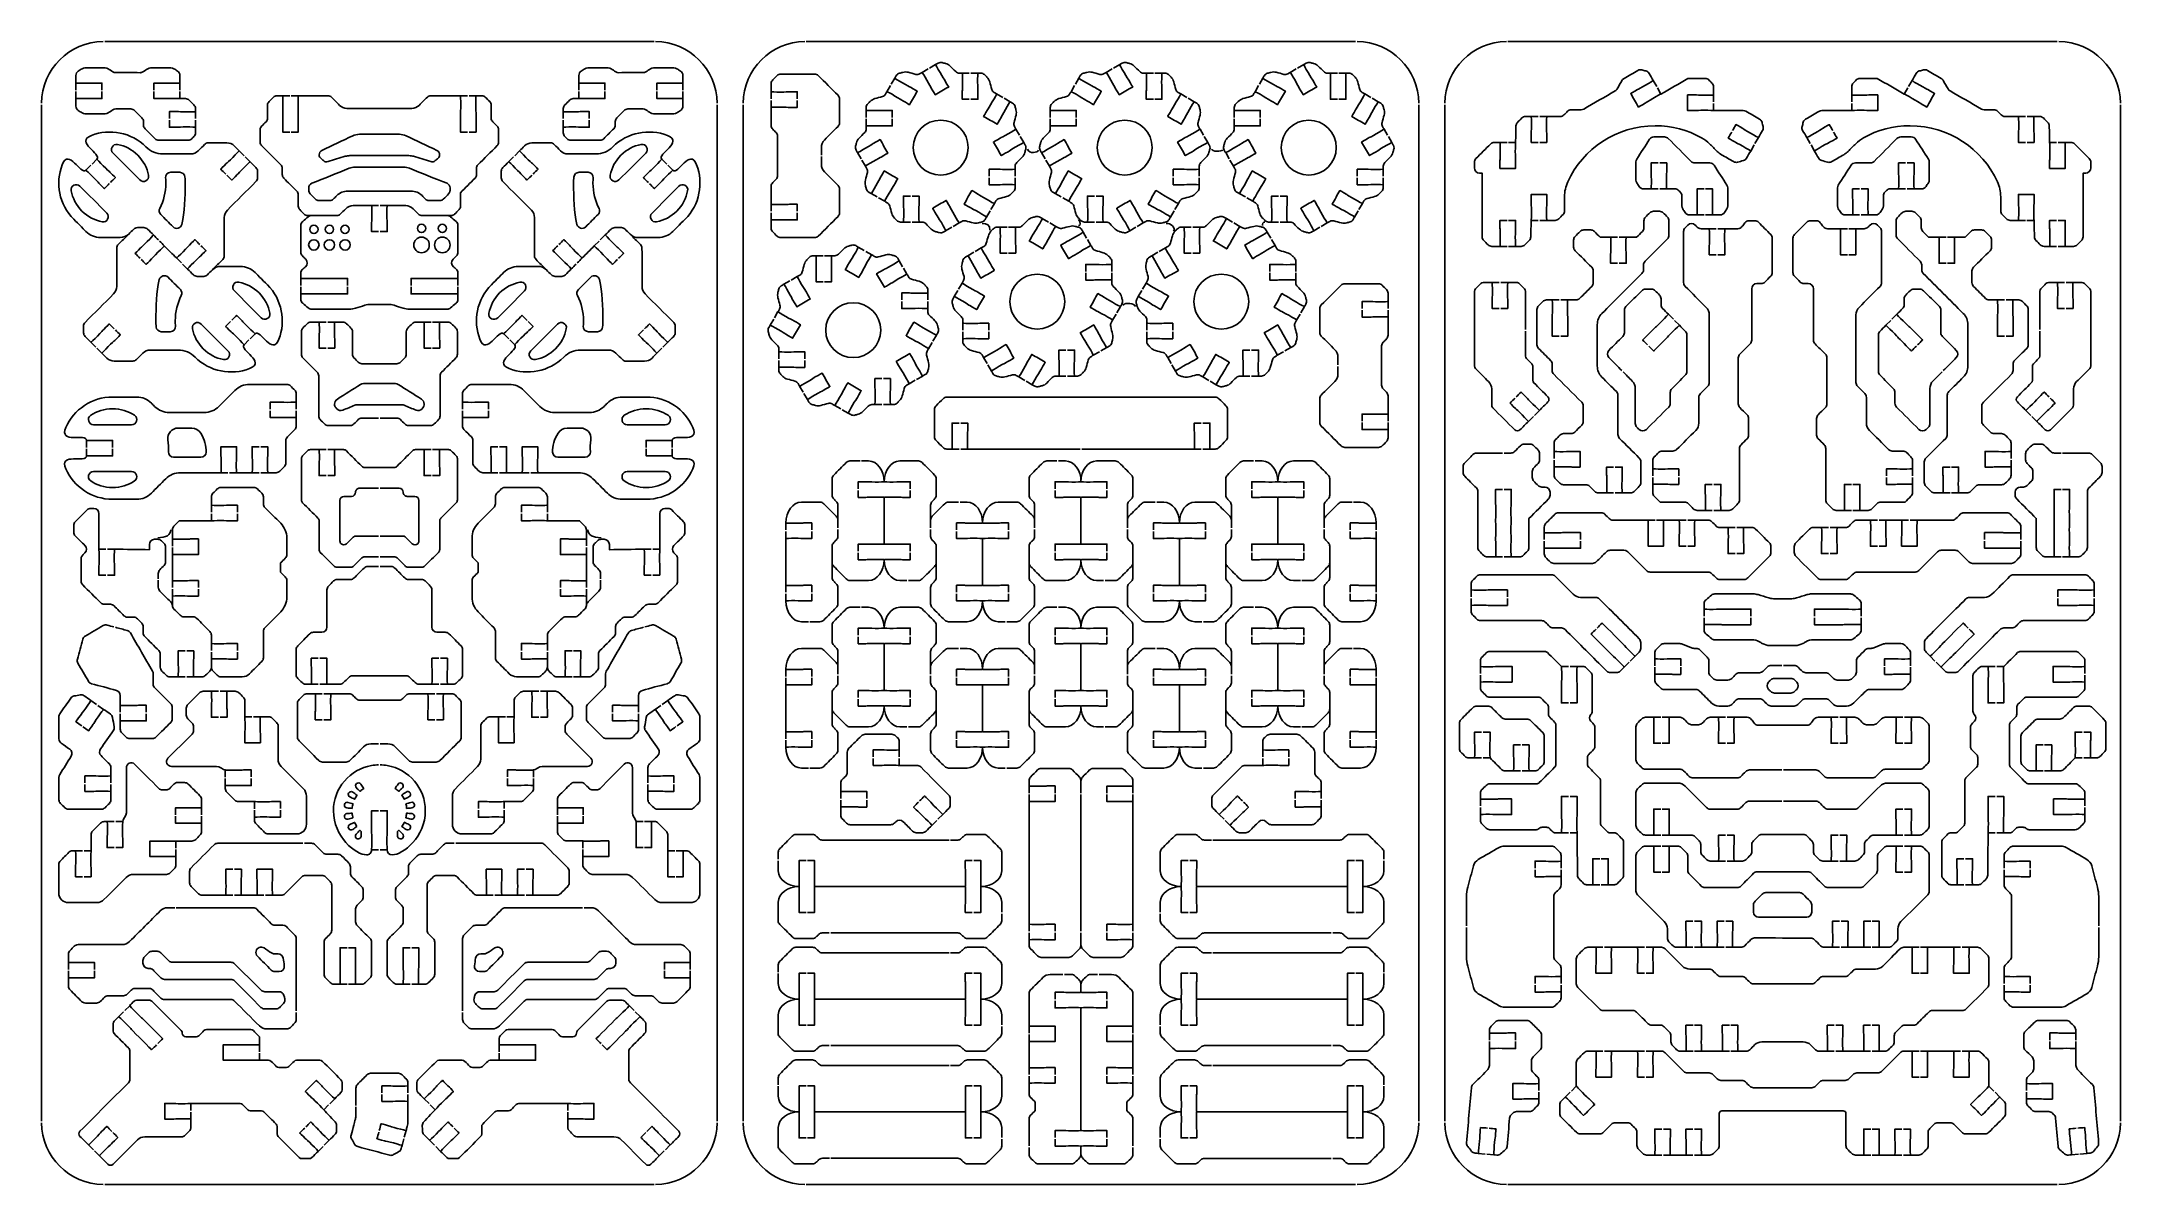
# Model space of a CAD drawing. Extents: x 0 to 400, y 230 to 450.
import ezdxf

# ---------------------------------------------------------------- set-up
doc = ezdxf.new("R2010")
doc.units = 0
doc.header["$MEASUREMENT"] = 0
doc.layers.add('DEFAULT', color=18, linetype='CONTINUOUS')

msp = doc.modelspace()

# ---------------------------------------------------------------- linework, layer by layer
at = {"layer": 'DEFAULT', "color": 1}
for points in [[(117.85, 450), (12.15, 450)], [(252.85, 450), (147.15, 450)], [(387.85, 450), (282.15, 450)], [(169.44, 444.07), (170.61, 444.75)], [(170.87, 444.9), (172.03, 445.57)], [(204.85, 444.07), (206.02, 444.75)], [(206.28, 444.9), (207.45, 445.57)], [(240.26, 444.07), (241.43, 444.75)], [(241.69, 444.9), (242.86, 445.57)], [(6.62, 442.02), (6.62, 440.67)], [(6.62, 440.37), (6.62, 439.02)], [(26.62, 442.02), (26.62, 440.67)], [(26.62, 440.37), (26.62, 439.02)], [(103.39, 440.67), (103.39, 442.02)], [(103.39, 439.02), (103.39, 440.37)], [(123.39, 440.67), (123.39, 442.02)], [(123.39, 439.02), (123.39, 440.37)], [(140.39, 438.98), (140.39, 440.33)], [(162.67, 440.35), (163.35, 441.52)], [(163.5, 441.78), (164.17, 442.95)], [(177.16, 443.92), (178.51, 443.92)], [(178.81, 443.92), (180.16, 443.92)], [(198.08, 440.35), (198.76, 441.52)], [(198.91, 441.78), (199.58, 442.95)], [(212.57, 443.92), (213.92, 443.92)], [(214.22, 443.92), (215.57, 443.92)], [(233.5, 440.35), (234.17, 441.52)], [(234.32, 441.78), (234.99, 442.95)], [(247.98, 443.92), (249.33, 443.92)], [(249.64, 443.92), (250.98, 443.92)], [(310.77, 441.33), (310.1, 442.5)], [(311.59, 439.9), (310.92, 441.07)], [(358.4, 439.9), (359.08, 441.07)], [(359.23, 441.33), (359.91, 442.5)], [(0, 242.15), (0, 437.85)], [(29.61, 436.51), (29.61, 435.17)], [(46.4, 439.57), (47.75, 439.57)], [(48.05, 439.57), (49.4, 439.57)], [(80.6, 439.57), (81.95, 439.57)], [(82.25, 439.57), (83.6, 439.57)], [(100.39, 435.17), (100.39, 436.51)], [(130, 242.15), (130, 437.85)], [(135, 242.15), (135, 437.85)], [(140.39, 437.33), (140.39, 438.68)], [(158.68, 435.4), (158.68, 436.75)], [(184.94, 439.24), (183.77, 439.91)], [(186.36, 438.41), (185.2, 439.09)], [(194.09, 435.4), (194.09, 436.75)], [(220.35, 439.24), (219.18, 439.91)], [(221.78, 438.41), (220.61, 439.09)], [(229.5, 435.4), (229.5, 436.75)], [(255.76, 439.24), (254.59, 439.91)], [(257.19, 438.41), (256.02, 439.09)], [(265, 242.15), (265, 437.85)], [(270, 242.15), (270, 437.85)], [(321.69, 438.37), (321.69, 439.72)], [(321.69, 436.73), (321.69, 438.07)], [(348.31, 438.37), (348.31, 439.72)], [(348.31, 436.73), (348.31, 438.07)], [(400, 242.15), (400, 437.85)], [(29.61, 434.87), (29.61, 433.52)], [(100.39, 433.52), (100.39, 434.87)], [(158.67, 433.75), (158.67, 435.1)], [(188.16, 431.98), (187.49, 433.15)], [(194.08, 433.75), (194.08, 435.1)], [(223.58, 431.98), (222.9, 433.15)], [(229.5, 433.75), (229.5, 435.1)], [(258.99, 431.98), (258.31, 433.15)], [(286.62, 435.58), (287.97, 435.58)], [(288.27, 435.58), (289.62, 435.58)], [(380.38, 435.58), (381.73, 435.58)], [(382.03, 435.58), (383.38, 435.58)], [(38.96, 428.03), (38.01, 428.98)], [(91.04, 428.03), (91.99, 428.99)], [(157.69, 427.45), (157.01, 428.62)], [(188.99, 430.55), (188.32, 431.72)], [(193.1, 427.45), (192.43, 428.62)], [(224.4, 430.55), (223.73, 431.72)], [(228.51, 427.45), (227.84, 428.62)], [(259.81, 430.55), (259.14, 431.72)], [(280.62, 430.59), (281.97, 430.59)], [(282.27, 430.59), (283.62, 430.59)], [(328.86, 428.93), (329.53, 430.1)], [(329.68, 430.35), (330.36, 431.53)], [(340.32, 430.35), (339.64, 431.53)], [(341.15, 428.93), (340.47, 430.1)], [(386.38, 430.59), (387.73, 430.59)], [(388.03, 430.59), (389.39, 430.59)], [(8.54, 425.22), (9.5, 426.18)], [(9.71, 426.39), (10.66, 427.35)], [(40.13, 426.86), (39.18, 427.82)], [(89.87, 426.86), (90.83, 427.82)], [(120.29, 426.39), (119.34, 427.35)], [(121.46, 425.23), (120.5, 426.18)], [(158.51, 426.02), (157.84, 427.19)], [(187.33, 424.08), (187.33, 425.42)], [(193.92, 426.02), (193.25, 427.19)], [(222.74, 424.08), (222.74, 425.42)], [(229.34, 426.02), (228.66, 427.19)], [(258.15, 424.08), (258.15, 425.42)], [(160.8, 420.08), (159.63, 420.76)], [(187.33, 422.42), (187.33, 423.77)], [(196.21, 420.08), (195.05, 420.76)], [(222.74, 422.42), (222.74, 423.77)], [(231.63, 420.08), (230.46, 420.76)], [(258.15, 422.42), (258.15, 423.77)], [(309.7, 421.64), (311.05, 421.64)], [(311.35, 421.64), (312.7, 421.64)], [(357.3, 421.64), (358.66, 421.64)], [(358.96, 421.64), (360.3, 421.64)], [(140.39, 417.32), (140.39, 418.67)], [(140.39, 415.67), (140.39, 417.02)], [(162.23, 419.26), (161.06, 419.93)], [(181.83, 416.22), (182.5, 417.39)], [(182.65, 417.65), (183.33, 418.82)], [(197.64, 419.26), (196.48, 419.93)], [(217.24, 416.22), (217.91, 417.39)], [(218.07, 417.65), (218.74, 418.82)], [(233.05, 419.26), (231.89, 419.93)], [(252.65, 416.22), (253.33, 417.39)], [(253.48, 417.65), (254.15, 418.82)], [(318.53, 416.64), (319.88, 416.64)], [(320.18, 416.64), (321.53, 416.64)], [(348.47, 416.64), (349.82, 416.64)], [(350.12, 416.64), (351.47, 416.64)], [(107.51, 411.81), (108.46, 412.77)], [(167.19, 415.25), (165.84, 415.26)], [(168.84, 415.25), (167.49, 415.25)], [(173.96, 413.59), (175.13, 414.27)], [(175.39, 414.42), (176.56, 415.09)], [(184.43, 414.27), (185.78, 414.28)], [(186.08, 414.28), (187.43, 414.28)], [(193.72, 415.26), (192.55, 415.93)], [(195.15, 414.43), (193.98, 415.11)], [(201.09, 412.14), (200.42, 413.31)], [(202.6, 415.25), (201.25, 415.26)], [(204.25, 415.25), (202.9, 415.25)], [(209.37, 413.59), (210.54, 414.27)], [(210.8, 414.42), (211.97, 415.09)], [(219.84, 414.27), (221.19, 414.28)], [(221.49, 414.28), (222.84, 414.28)], [(229.14, 415.26), (227.97, 415.93)], [(230.56, 414.43), (229.39, 415.11)], [(236.51, 412.14), (235.83, 413.31)], [(238.01, 415.25), (236.66, 415.26)], [(239.66, 415.25), (238.31, 415.25)], [(244.78, 413.59), (245.96, 414.27)], [(246.21, 414.42), (247.38, 415.09)], [(286.63, 415.58), (287.98, 415.58)], [(288.28, 415.58), (289.63, 415.58)], [(301.9, 412.32), (303.26, 412.32)], [(303.55, 412.32), (304.9, 412.32)], [(320.89, 413.97), (322.23, 413.97)], [(322.53, 413.97), (323.89, 413.97)], [(346.12, 413.97), (347.47, 413.97)], [(347.77, 413.97), (349.12, 413.97)], [(365.1, 412.32), (366.45, 412.32)], [(366.75, 412.32), (368.1, 412.32)], [(380.38, 415.58), (381.72, 415.58)], [(382.02, 415.58), (383.37, 415.58)], [(26.92, 407.38), (25.96, 408.34)], [(106.34, 410.65), (107.3, 411.6)], [(149.02, 408.77), (150.37, 408.78)], [(150.67, 408.78), (152.02, 408.78)], [(158.31, 409.76), (157.14, 410.43)], [(159.74, 408.93), (158.57, 409.61)], [(178.23, 408.77), (179.4, 409.45)], [(179.66, 409.59), (180.82, 410.27)], [(201.92, 410.71), (201.25, 411.88)], [(213.64, 408.77), (214.81, 409.45)], [(215.07, 409.59), (216.24, 410.27)], [(237.33, 410.71), (236.66, 411.88)], [(280.62, 410.58), (281.97, 410.58)], [(282.27, 410.58), (283.62, 410.58)], [(386.38, 410.58), (387.73, 410.58)], [(388.03, 410.58), (389.38, 410.58)], [(28.09, 406.21), (27.13, 407.17)], [(49.89, 403.06), (49.89, 404.41)], [(80.11, 403.06), (80.11, 404.41)], [(144.24, 404.09), (145.41, 404.77)], [(165.68, 406.64), (165.01, 407.81)], [(166.51, 405.21), (165.83, 406.38)], [(205.92, 405.76), (205.92, 407.1)], [(205.92, 404.11), (205.92, 405.45)], [(241.33, 405.76), (241.33, 407.1)], [(241.33, 404.11), (241.33, 405.45)], [(49.89, 401.41), (49.89, 402.76)], [(80.11, 401.41), (80.11, 402.76)], [(142.82, 403.27), (143.98, 403.95)], [(170.51, 400.26), (170.51, 401.6)], [(175.61, 400.91), (176.28, 402.08)], [(176.43, 402.33), (177.11, 403.51)], [(211.02, 400.91), (211.69, 402.08)], [(211.84, 402.33), (212.52, 403.51)], [(279.12, 403.62), (280.47, 403.62)], [(280.77, 403.62), (282.12, 403.62)], [(290.66, 400.26), (292.01, 400.26)], [(292.31, 400.26), (293.66, 400.26)], [(376.34, 400.26), (377.69, 400.26)], [(377.99, 400.26), (379.34, 400.26)], [(387.89, 403.62), (389.23, 403.62)], [(389.53, 403.62), (390.89, 403.62)], [(140.19, 395.41), (140.87, 396.58)], [(141.02, 396.83), (141.69, 398.01)], [(170.51, 398.61), (170.51, 399.95)], [(206.08, 396.38), (206.76, 397.55)], [(206.91, 397.81), (207.58, 398.98)], [(241.49, 396.38), (242.17, 397.55)], [(242.32, 397.81), (242.99, 398.98)], [(259.08, 399.96), (259.08, 398.61)], [(259.08, 398.31), (259.08, 396.96)], [(313.98, 396.54), (313.02, 397.5)], [(315.14, 395.38), (314.19, 396.33)], [(354.86, 395.38), (355.81, 396.33)], [(356.02, 396.54), (356.98, 397.5)], [(10.45, 391.16), (9.5, 392.12)], [(38.96, 391.64), (39.91, 392.59)], [(40.13, 392.8), (41.08, 393.76)], [(53.4, 395.98), (54.76, 395.98)], [(55.06, 395.98), (56.4, 395.98)], [(73.59, 395.98), (74.95, 395.98)], [(75.25, 395.98), (76.59, 395.98)], [(89.88, 392.8), (88.92, 393.76)], [(91.04, 391.63), (90.09, 392.59)], [(119.55, 391.16), (120.5, 392.12)], [(170.67, 390.88), (171.34, 392.05)], [(171.5, 392.31), (172.17, 393.48)], [(177.26, 394.43), (177.26, 395.78)], [(177.27, 392.78), (177.27, 394.13)], [(212.68, 394.43), (212.68, 395.78)], [(212.68, 392.78), (212.68, 394.13)], [(11.62, 390), (10.66, 390.95)], [(118.38, 390), (119.34, 390.95)], [(141.85, 388.93), (141.85, 390.28)], [(141.86, 387.28), (141.86, 388.63)], [(181.94, 388.01), (181.26, 389.18)], [(202.36, 389.62), (203.53, 390.29)], [(203.79, 390.44), (204.96, 391.12)], [(217.35, 388.01), (216.68, 389.18)], [(237.77, 389.62), (238.94, 390.29)], [(239.2, 390.44), (240.37, 391.12)], [(166.95, 384.12), (168.12, 384.79)], [(168.38, 384.94), (169.55, 385.62)], [(182.76, 386.58), (182.09, 387.75)], [(189.2, 384.78), (188.03, 385.46)], [(190.63, 383.95), (189.46, 384.63)], [(197.1, 385.61), (195.75, 385.61)], [(198.75, 385.61), (197.4, 385.61)], [(218.18, 386.58), (217.5, 387.75)], [(224.61, 384.78), (223.44, 385.46)], [(226.04, 383.95), (224.87, 384.63)], [(232.51, 385.61), (231.17, 385.61)], [(234.16, 385.61), (232.82, 385.61)], [(49.01, 380.59), (49.01, 379.24)], [(80.99, 379.24), (80.99, 380.6)], [(146.53, 382.51), (145.85, 383.68)], [(147.35, 381.08), (146.68, 382.25)], [(161.69, 380.11), (160.34, 380.11)], [(163.34, 380.11), (161.99, 380.11)], [(49.01, 378.94), (49.01, 377.6)], [(80.99, 377.6), (80.99, 378.94)], [(153.79, 379.28), (152.62, 379.96)], [(155.22, 378.45), (154.05, 379.13)], [(259.08, 378.3), (259.08, 376.95)], [(259.08, 376.65), (259.08, 375.3)], [(287.04, 377.83), (286.09, 376.88), (286.09, 376.87)], [(287.25, 378.04), (288.21, 378.99)], [(382.75, 378.04), (381.79, 378.99)], [(383.92, 376.87), (382.96, 377.83)], [(8.67, 373.23), (8.67, 371.88)], [(121.33, 371.88), (121.33, 373.23)], [(8.67, 371.58), (8.67, 370.23)], [(53.4, 371.46), (54.76, 371.46)], [(55.06, 371.46), (56.41, 371.46)], [(73.59, 371.45), (74.94, 371.45)], [(75.24, 371.45), (76.59, 371.45)], [(121.33, 370.23), (121.33, 371.58)], [(175.2, 371.55), (176.55, 371.55)], [(176.85, 371.55), (178.2, 371.55)], [(221.8, 371.55), (223.15, 371.55)], [(223.45, 371.55), (224.8, 371.55)], [(291.04, 369.75), (291.04, 371.1)], [(291.04, 368.1), (291.04, 369.45)], [(378.96, 369.75), (378.96, 371.1)], [(378.96, 368.1), (378.96, 369.45)], [(34.51, 367.01), (35.87, 367.01)], [(36.17, 367.01), (37.52, 367.01)], [(40.52, 367.01), (41.87, 367.01)], [(42.17, 367.01), (43.52, 367.01)], [(86.47, 367.01), (87.82, 367.01)], [(88.12, 367.01), (89.47, 367.01)], [(92.48, 367.01), (93.83, 367.01)], [(94.13, 367.01), (95.48, 367.01)], [(310.02, 366.4), (310.02, 367.75)], [(310.02, 364.75), (310.02, 366.1)], [(359.98, 366.4), (359.98, 367.75)], [(359.98, 364.75), (359.98, 366.1)], [(32.68, 360.75), (32.68, 359.4)], [(97.32, 359.4), (97.32, 360.75)], [(301.14, 363.1), (302.49, 363.1)], [(302.79, 363.1), (304.14, 363.1)], [(365.86, 363.1), (367.21, 363.1)], [(367.51, 363.1), (368.86, 363.1)], [(32.68, 359.1), (32.68, 357.75)], [(97.32, 357.75), (97.32, 359.1)], [(143.2, 355.98), (143.2, 357.33)], [(256.8, 355.98), (256.8, 357.33)], [(309.1, 357.87), (310.45, 357.87)], [(310.75, 357.87), (312.1, 357.87)], [(315.1, 357.86), (316.45, 357.86)], [(316.75, 357.86), (318.1, 357.86)], [(320.12, 359.75), (321.47, 359.75)], [(321.77, 359.75), (323.12, 359.75)], [(324.52, 356.45), (325.87, 356.45)], [(326.17, 356.45), (327.52, 356.45)], [(342.48, 356.45), (343.84, 356.45)], [(344.13, 356.45), (345.49, 356.45)], [(346.88, 359.75), (348.23, 359.75)], [(348.53, 359.75), (349.88, 359.75)], [(351.9, 357.86), (353.25, 357.86)], [(353.55, 357.86), (354.9, 357.86)], [(357.9, 357.87), (359.25, 357.87)], [(359.55, 357.87), (360.9, 357.87)], [(11.04, 352.28), (12.39, 352.28)], [(12.69, 352.28), (14.04, 352.28)], [(25.18, 354.25), (25.18, 352.89)], [(25.18, 352.59), (25.18, 351.24)], [(104.82, 352.9), (104.82, 354.25)], [(104.82, 351.24), (104.82, 352.6)], [(115.96, 352.29), (117.31, 352.29)], [(117.61, 352.29), (118.96, 352.29)], [(143.2, 354.33), (143.2, 355.68)], [(256.8, 354.33), (256.8, 355.68)], [(289.14, 354.12), (289.14, 355.46)], [(289.14, 352.47), (289.14, 353.82)], [(380.86, 354.12), (380.86, 355.46)], [(380.86, 352.47), (380.86, 353.82)], [(279.78, 350.78), (281.13, 350.78)], [(281.43, 350.78), (282.78, 350.78)], [(387.22, 350.78), (388.57, 350.78)], [(388.87, 350.78), (390.22, 350.78)], [(25.18, 346.24), (25.18, 344.89)], [(25.18, 344.59), (25.18, 343.24)], [(104.82, 344.89), (104.82, 346.24)], [(104.82, 343.24), (104.82, 344.59)], [(143.2, 343.98), (143.2, 345.33)], [(256.8, 343.98), (256.8, 345.33)], [(275.05, 343.1), (275.05, 344.45)], [(394.96, 343.1), (394.96, 344.45)], [(143.2, 342.33), (143.2, 343.68)], [(256.8, 342.33), (256.8, 343.68)], [(275.05, 341.45), (275.05, 342.8)], [(319.89, 339.4), (319.89, 340.75)], [(350.11, 339.4), (350.11, 340.75)], [(394.96, 341.45), (394.96, 342.8)], [(319.89, 337.75), (319.89, 339.1)], [(350.11, 337.75), (350.11, 339.1)], [(32.68, 334.13), (32.68, 332.77)], [(32.68, 332.48), (32.68, 331.13)], [(97.32, 332.78), (97.32, 334.13)], [(97.32, 331.13), (97.32, 332.48)], [(143.2, 327.8), (143.2, 329.15)], [(256.8, 327.8), (256.8, 329.15)], [(276.85, 328.35), (276.85, 329.69)], [(276.85, 326.69), (276.85, 328.05)], [(292.46, 329.69), (293.81, 329.69)], [(294.11, 329.69), (295.46, 329.69)], [(304.51, 329.57), (305.46, 330.53)], [(305.68, 330.74), (306.63, 331.69)], [(310.39, 329.84), (310.39, 331.19)], [(310.39, 328.19), (310.39, 329.55)], [(359.61, 329.84), (359.61, 331.19)], [(359.61, 328.19), (359.61, 329.55)], [(364.32, 330.74), (363.37, 331.69)], [(365.49, 329.57), (364.54, 330.53)], [(374.54, 329.69), (375.9, 329.69)], [(376.2, 329.69), (377.55, 329.69)], [(393.15, 328.35), (393.15, 329.69)], [(393.15, 326.69), (393.15, 328.05)], [(26.27, 327.72), (27.62, 327.72)], [(27.92, 327.72), (29.27, 327.72)], [(32.68, 324.92), (34.04, 324.92)], [(34.34, 324.92), (35.68, 324.92)], [(51.9, 326.3), (53.25, 326.3)], [(52.67, 324.45), (54.02, 324.45)], [(53.55, 326.3), (54.9, 326.3)], [(54.32, 324.45), (55.67, 324.45)], [(74.33, 324.45), (75.68, 324.45)], [(75.1, 326.3), (76.44, 326.3)], [(75.98, 324.45), (77.33, 324.45)], [(76.74, 326.3), (78.1, 326.3)], [(94.32, 324.92), (95.67, 324.92)], [(95.97, 324.92), (97.32, 324.92)], [(100.73, 327.72), (102.08, 327.72)], [(102.38, 327.72), (103.73, 327.72)], [(143.2, 326.15), (143.2, 327.5)], [(256.8, 326.15), (256.8, 327.5)], [(9.48, 323.15), (10.59, 322.38)], [(10.83, 322.21), (11.94, 321.43)], [(15.14, 322.23), (15.14, 320.88)], [(15.14, 320.58), (15.14, 319.23)], [(39.1, 320.02), (40.45, 320.02)], [(40.75, 320.02), (42.1, 320.02)], [(87.9, 320.02), (89.25, 320.02)], [(89.55, 320.02), (90.9, 320.02)], [(114.86, 320.88), (114.86, 322.23)], [(114.86, 319.23), (114.86, 320.58)], [(118.06, 321.43), (119.17, 322.21)], [(119.41, 322.38), (120.52, 323.16)], [(143.2, 315.8), (143.2, 317.16)], [(256.8, 315.8), (256.8, 317.16)], [(310.2, 319.92), (311.55, 319.92)], [(311.85, 319.92), (313.2, 319.92)], [(322.67, 319.92), (324.02, 319.92)], [(324.32, 319.92), (325.67, 319.92)], [(344.33, 319.92), (345.68, 319.92)], [(345.98, 319.92), (347.33, 319.92)], [(356.8, 319.92), (358.15, 319.92)], [(358.45, 319.92), (359.8, 319.92)], [(143.2, 314.16), (143.2, 315.5)], [(165.03, 312.3), (165.03, 313.66)], [(165.03, 310.65), (165.03, 312.01)], [(234.97, 313.65), (234.97, 312.3)], [(234.97, 312), (234.97, 310.65)], [(256.8, 314.16), (256.8, 315.5)], [(275.72, 312.09), (277.08, 312.09)], [(277.38, 312.09), (278.72, 312.09)], [(391.28, 312.09), (392.63, 312.09)], [(392.93, 312.09), (394.28, 312.09)], [(13.33, 308.65), (13.33, 307.3)], [(35.35, 309.77), (35.35, 308.42)], [(35.35, 308.12), (35.35, 306.78)], [(94.66, 308.42), (94.66, 309.78)], [(94.66, 306.78), (94.66, 308.12)], [(116.67, 307.3), (116.67, 308.65)], [(283.23, 309.59), (284.58, 309.59)], [(284.88, 309.59), (286.23, 309.59)], [(383.77, 309.59), (385.12, 309.59)], [(385.42, 309.59), (386.78, 309.59)], [(13.33, 307), (13.33, 305.65)], [(116.67, 305.65), (116.67, 307)], [(153.78, 304.3), (153.78, 305.66)], [(153.78, 302.65), (153.78, 304)], [(190, 305.34), (190, 306.69)], [(190, 303.69), (190, 305.04)], [(200, 278.73), (200, 305.04)], [(210, 305.34), (210, 306.69)], [(210, 303.69), (210, 305.04)], [(246.22, 305.65), (246.22, 304.3)], [(246.22, 304), (246.22, 302.65)], [(276.85, 302.85), (276.85, 304.19)], [(393.15, 302.85), (393.15, 304.19)], [(30.76, 302.52), (30.76, 301.17)], [(30.76, 300.87), (30.76, 299.52)], [(40.96, 303.69), (40.96, 302.33)], [(40.96, 302.03), (40.96, 300.68)], [(89.04, 302.34), (89.04, 303.69)], [(89.04, 300.68), (89.04, 302.04)], [(99.24, 301.17), (99.24, 302.52)], [(99.24, 299.52), (99.24, 300.87)], [(171.31, 299.12), (172.26, 300.07)], [(172.48, 300.28), (173.43, 301.24)], [(226.57, 301.24), (227.53, 300.28)], [(227.74, 300.07), (228.69, 299.12)], [(276.85, 301.2), (276.85, 302.55)], [(393.15, 301.2), (393.15, 302.55)], [(12.61, 299.85), (13.97, 299.85)], [(14.27, 299.85), (15.62, 299.85)], [(25.86, 296.1), (25.86, 294.75)], [(104.15, 294.75), (104.15, 296.1)], [(114.39, 299.86), (115.74, 299.86)], [(116.04, 299.86), (117.39, 299.86)], [(292.45, 297.69), (293.8, 297.69)], [(294.1, 297.69), (295.46, 297.69)], [(310.2, 297.25), (311.55, 297.25)], [(311.85, 297.25), (313.2, 297.25)], [(356.8, 297.25), (358.15, 297.25)], [(358.45, 297.25), (359.8, 297.25)], [(374.55, 297.69), (375.9, 297.69)], [(376.2, 297.69), (377.55, 297.69)], [(6.53, 294.24), (7.88, 294.24)], [(8.18, 294.24), (9.53, 294.24)], [(25.86, 294.45), (25.86, 293.1)], [(63.5, 294.41), (64.85, 294.41)], [(65.15, 294.41), (66.5, 294.41)], [(104.15, 293.1), (104.15, 294.45)], [(120.48, 294.24), (121.83, 294.24)], [(122.13, 294.24), (123.48, 294.24)], [(292.37, 290.88), (292.37, 292.22)], [(310.2, 295.14), (311.55, 295.14)], [(311.85, 295.14), (313.2, 295.14)], [(322.67, 292.25), (324.02, 292.25)], [(324.32, 292.25), (325.67, 292.25)], [(344.33, 292.25), (345.68, 292.25)], [(345.98, 292.25), (347.33, 292.25)], [(356.8, 295.14), (358.15, 295.14)], [(358.45, 295.14), (359.8, 295.14)], [(377.63, 290.88), (377.63, 292.22)], [(292.37, 289.23), (292.37, 290.58)], [(377.63, 289.23), (377.63, 290.58)], [(35.44, 285.68), (36.79, 285.68)], [(37.09, 285.68), (38.44, 285.68)], [(41.44, 285.67), (42.79, 285.67)], [(43.09, 285.67), (44.44, 285.67)], [(85.56, 285.67), (86.91, 285.67)], [(87.21, 285.67), (88.56, 285.67)], [(91.56, 285.68), (92.92, 285.68)], [(93.22, 285.68), (94.57, 285.68)], [(298.46, 287.7), (299.81, 287.7)], [(300.11, 287.7), (301.46, 287.7)], [(368.54, 287.7), (369.89, 287.7)], [(370.19, 287.7), (371.54, 287.7)], [(190, 278.73), (190, 280.08)], [(210, 278.73), (210, 280.08)], [(190, 277.08), (190, 278.43)], [(210, 277.08), (210, 278.43)], [(5.18, 272.75), (5.18, 271.4)], [(124.82, 271.4), (124.82, 272.75)], [(299.09, 275.65), (300.44, 275.65)], [(300.74, 275.65), (302.09, 275.65)], [(307.09, 275.65), (308.44, 275.65)], [(308.74, 275.65), (310.1, 275.65)], [(316.4, 275.65), (317.75, 275.65)], [(318.05, 275.65), (319.4, 275.65)], [(322.41, 275.65), (323.76, 275.65)], [(324.06, 275.65), (325.41, 275.65)], [(344.59, 275.65), (345.94, 275.65)], [(346.24, 275.65), (347.6, 275.65)], [(350.6, 275.65), (351.95, 275.65)], [(352.25, 275.65), (353.6, 275.65)], [(359.91, 275.65), (361.26, 275.65)], [(361.56, 275.65), (362.91, 275.65)], [(367.91, 275.65), (369.26, 275.65)], [(369.56, 275.65), (370.91, 275.65)], [(5.18, 271.1), (5.18, 269.75)], [(57.43, 268.56), (58.78, 268.56)], [(59.08, 268.56), (60.43, 268.56)], [(69.57, 268.56), (70.92, 268.56)], [(71.22, 268.56), (72.57, 268.56)], [(124.82, 269.75), (124.82, 271.1)], [(292.37, 268.68), (292.37, 270.03)], [(292.37, 267.03), (292.37, 268.38)], [(377.63, 268.68), (377.63, 270.03)], [(377.63, 267.03), (377.63, 268.38)], [(16.95, 264.41), (15.99, 263.46)], [(114.01, 263.46), (113.06, 264.42)], [(15.78, 263.25), (14.82, 262.29)], [(115.18, 262.3), (114.22, 263.25)], [(190, 259.14), (190, 260.49)], [(210, 259.14), (210, 260.49)], [(41.96, 256.9), (41.96, 255.55)], [(88.04, 255.55), (88.04, 256.9)], [(190, 257.49), (190, 258.84)], [(210, 257.49), (210, 258.84)], [(278.61, 257.79), (278.61, 259.14)], [(278.61, 256.15), (278.61, 257.49)], [(391.4, 257.79), (391.4, 259.14)], [(391.4, 256.15), (391.4, 257.49)], [(41.96, 255.25), (41.96, 253.9)], [(88.04, 253.9), (88.04, 255.25)], [(190, 251.14), (190, 252.49)], [(210, 251.14), (210, 252.49)], [(299.09, 255.65), (300.44, 255.65)], [(300.74, 255.65), (302.09, 255.65)], [(307.09, 255.65), (308.44, 255.65)], [(308.74, 255.65), (310.1, 255.65)], [(316.41, 255.65), (317.76, 255.65)], [(318.06, 255.65), (319.41, 255.65)], [(323.41, 255.65), (324.76, 255.65)], [(325.06, 255.65), (326.41, 255.65)], [(343.59, 255.65), (344.94, 255.65)], [(345.24, 255.65), (346.59, 255.65)], [(350.59, 255.65), (351.94, 255.65)], [(352.25, 255.65), (353.59, 255.65)], [(359.91, 255.65), (361.26, 255.65)], [(361.56, 255.65), (362.91, 255.65)], [(367.91, 255.65), (369.26, 255.65)], [(369.56, 255.65), (370.91, 255.65)], [(70.48, 247.62), (70.48, 248.97)], [(190, 249.49), (190, 250.84)], [(210, 249.49), (210, 250.84)], [(288.11, 248.08), (288.11, 249.43)], [(294.35, 247.98), (295.3, 248.94)], [(375.66, 247.98), (374.7, 248.94)], [(381.9, 248.08), (381.9, 249.43)], [(28.71, 245.58), (28.71, 244.22)], [(55.23, 245.33), (54.28, 244.38)], [(56.4, 246.5), (55.44, 245.54)], [(70.48, 245.97), (70.48, 247.32)], [(74.56, 245.55), (73.61, 246.5)], [(75.73, 244.38), (74.77, 245.33)], [(101.29, 244.23), (101.29, 245.58)], [(288.11, 246.43), (288.11, 247.78)], [(293.18, 246.82), (294.14, 247.77)], [(376.82, 246.82), (375.87, 247.77)], [(381.9, 246.43), (381.9, 247.78)], [(28.71, 243.92), (28.71, 242.58)], [(69.79, 239.08), (70.14, 240.38)], [(101.29, 242.58), (101.29, 243.93)], [(9.02, 237.63), (9.98, 236.67)], [(10.19, 236.46), (11.14, 235.51), (11.14, 235.51)], [(54.17, 237.33), (53.21, 236.37)], [(55.33, 238.5), (54.38, 237.54)], [(69.36, 237.48), (69.71, 238.79)], [(75.63, 237.54), (74.67, 238.5)], [(76.79, 236.37), (75.83, 237.33)], [(118.86, 235.51), (118.86, 235.51), (119.82, 236.46)], [(120.03, 236.67), (120.98, 237.63)], [(277.78, 235.85), (276.43, 235.97)], [(279.42, 235.71), (278.08, 235.83)], [(310.4, 235.65), (311.75, 235.65)], [(312.05, 235.65), (313.4, 235.65)], [(316.4, 235.65), (317.75, 235.65)], [(318.05, 235.65), (319.41, 235.65)], [(350.6, 235.65), (351.95, 235.65)], [(352.25, 235.65), (353.6, 235.65)], [(356.6, 235.65), (357.95, 235.65)], [(358.25, 235.65), (359.6, 235.65)], [(390.58, 235.71), (391.92, 235.83)], [(392.22, 235.85), (393.57, 235.97)], [(117.85, 230), (12.15, 230)], [(252.85, 230), (147.15, 230)], [(387.85, 230), (282.15, 230)]]:
    msp.add_lwpolyline(points, dxfattribs=at)
for points in [[(0, 438.15), (0.08, 444.66), (5.34, 449.92), (11.85, 450)], [(118.15, 450), (124.66, 449.92), (129.92, 444.66), (130, 438.15)], [(135, 438.15), (135.08, 444.66), (140.34, 449.92), (146.85, 450)], [(253.15, 450), (259.66, 449.92), (264.92, 444.66), (265, 438.15)], [(270, 438.15), (270.08, 444.66), (275.34, 449.92), (281.85, 450)], [(388.15, 450), (394.66, 449.92), (399.92, 444.66), (400, 438.15)], [(191.85, 429.1), (191.62, 428.63), (190.1, 428.28), (189.68, 429.31)], [(227.26, 429.1), (227.04, 428.84), (225.22, 428.75), (225.09, 429.31)], [(182.48, 413.71), (182.48, 414.68), (181.91, 414.97), (180.96, 414.97)], [(199.53, 414.56), (199.95, 414.44), (199.93, 415.3), (199.5, 415.73)], [(217.79, 413.5), (218.28, 413.98), (217.28, 415.24), (216.37, 414.97)], [(234.94, 414.56), (234.8, 414.77), (235.13, 415.35), (235.4, 415.25)], [(210.5, 399.02), (210.37, 399.5), (208.51, 399.94), (208.06, 399.23)], [(24.88, 356.03), (24.88, 355.01), (23.91, 354.49), (22.34, 354.49)], [(105.12, 356.03), (105.12, 355.01), (106.09, 354.49), (107.66, 354.49)], [(0, 241.85), (0.08, 235.34), (5.34, 230.08), (11.85, 230)], [(118.15, 230), (124.66, 230.08), (129.92, 235.34), (130, 241.85)], [(135, 241.85), (135.08, 235.34), (140.34, 230.08), (146.85, 230)], [(253.15, 230), (259.66, 230.08), (264.92, 235.34), (265, 241.85)], [(270, 241.85), (270.08, 235.34), (275.34, 230.08), (281.85, 230)], [(388.15, 230), (394.66, 230.08), (399.92, 235.34), (400, 241.85)]]:
    msp.add_open_spline(points, degree=3, dxfattribs=at)
for points, knots in [([(21.62, 440.67), (21.62, 441.12), (21.62, 441.57), (21.62, 442.02), (21.62, 442.02), (22.24, 442.02), (23.12, 442.02), (23.33, 442.02), (23.9, 441.97), (24.87, 441.97), (25.83, 441.97), (26.62, 441.99), (26.62, 442.02), (26.62, 442.5), (26.62, 442.99), (26.62, 443.47), (26.62, 443.81), (26.44, 444.13), (26.16, 444.31), (25.92, 444.46), (25.68, 444.62), (25.45, 444.77), (25.29, 444.88), (25.1, 444.93), (24.9, 444.93), (23.59, 444.93), (22.28, 444.93), (20.97, 444.93), (20.77, 444.93), (20.59, 444.88), (20.42, 444.77), (20.12, 444.57), (19.81, 444.37), (19.51, 444.18), (19.34, 444.07), (19.15, 444.01), (18.96, 444.01), (17.4, 444.02), (15.83, 444.02), (14.27, 444.02), (14.08, 444.02), (13.89, 444.08), (13.73, 444.18), (13.42, 444.38), (13.11, 444.58), (12.81, 444.78), (12.65, 444.88), (12.46, 444.94), (12.26, 444.94), (10.95, 444.94), (9.64, 444.94), (8.33, 444.94), (8.13, 444.94), (7.95, 444.88), (7.78, 444.78), (7.55, 444.62), (7.31, 444.47), (7.07, 444.32), (6.79, 444.13), (6.62, 443.82), (6.62, 443.48), (6.62, 442.99), (6.62, 442.51), (6.62, 442.02), (6.62, 441.99), (7.4, 441.97), (8.37, 441.97), (9.33, 441.97), (9.9, 442.02), (10.12, 442.02), (10.62, 442.02), (11.12, 442.02), (11.61, 442.02), (11.61, 441.57), (11.61, 441.12), (11.61, 440.67)], [0, 0, 0, 0, 3.83, 3.83, 3.83, 4.83, 4.83, 4.83, 5.83, 5.83, 5.83, 6.83, 6.83, 6.83, 10.95, 10.95, 10.95, 11.95, 11.95, 11.95, 14.352166, 14.352166, 14.352166, 15.352166, 15.352166, 15.352166, 26.512166, 26.512166, 26.512166, 27.512166, 27.512166, 27.512166, 30.607711, 30.607711, 30.607711, 31.607711, 31.607711, 31.607711, 44.907726, 44.907726, 44.907726, 45.907726, 45.907726, 45.907726, 49.017099, 49.017099, 49.017099, 50.017099, 50.017099, 50.017099, 61.177099, 61.177099, 61.177099, 62.177099, 62.177099, 62.177099, 64.570862, 64.570862, 64.570862, 65.570862, 65.570862, 65.570862, 69.700862, 69.700862, 69.700862, 70.700862, 70.700862, 70.700862, 71.700862, 71.700862, 71.700862, 75.950862, 75.950862, 75.950862, 79.780862, 79.780862, 79.780862, 79.780862]), ([(118.39, 440.67), (118.39, 441.12), (118.39, 441.57), (118.39, 442.02), (118.89, 442.02), (119.39, 442.02), (119.89, 442.02), (120.1, 442.02), (120.67, 441.97), (121.64, 441.97), (122.6, 441.97), (123.39, 441.99), (123.39, 442.02), (123.39, 442.51), (123.39, 442.99), (123.39, 443.48), (123.39, 443.82), (123.21, 444.13), (122.93, 444.32), (122.69, 444.47), (122.45, 444.62), (122.22, 444.78), (122.06, 444.88), (121.87, 444.94), (121.67, 444.94), (120.36, 444.94), (119.05, 444.94), (117.74, 444.94), (117.54, 444.94), (117.36, 444.88), (117.19, 444.78), (116.89, 444.58), (116.58, 444.38), (116.27, 444.18), (116.11, 444.08), (115.92, 444.02), (115.73, 444.02), (114.17, 444.02), (112.61, 444.02), (111.04, 444.01), (110.85, 444.01), (110.66, 444.07), (110.5, 444.18), (110.19, 444.37), (109.88, 444.57), (109.58, 444.77), (109.42, 444.88), (109.23, 444.93), (109.03, 444.93), (107.72, 444.93), (106.41, 444.93), (105.1, 444.93), (104.9, 444.93), (104.72, 444.88), (104.55, 444.77), (104.32, 444.62), (104.08, 444.46), (103.84, 444.31), (103.56, 444.13), (103.39, 443.81), (103.39, 443.47), (103.39, 442.99), (103.39, 442.5), (103.39, 442.02), (103.39, 441.99), (104.17, 441.97), (105.14, 441.97), (106.1, 441.97), (106.67, 442.02), (106.89, 442.02), (107.39, 442.02), (107.89, 442.02), (108.39, 442.02), (108.39, 441.57), (108.39, 441.12), (108.39, 440.67)], [0, 0, 0, 0, 3.83, 3.83, 3.83, 8.08, 8.08, 8.08, 9.08, 9.08, 9.08, 10.08, 10.08, 10.08, 14.21, 14.21, 14.21, 15.21, 15.21, 15.21, 17.603763, 17.603763, 17.603763, 18.603763, 18.603763, 18.603763, 29.763763, 29.763763, 29.763763, 30.763763, 30.763763, 30.763763, 33.873136, 33.873136, 33.873136, 34.873136, 34.873136, 34.873136, 48.173151, 48.173151, 48.173151, 49.173151, 49.173151, 49.173151, 52.268696, 52.268696, 52.268696, 53.268696, 53.268696, 53.268696, 64.428696, 64.428696, 64.428696, 65.428696, 65.428696, 65.428696, 67.830862, 67.830862, 67.830862, 68.830862, 68.830862, 68.830862, 72.950862, 72.950862, 72.950862, 73.950862, 73.950862, 73.950862, 74.950862, 74.950862, 74.950862, 79.200862, 79.200862, 79.200862, 83.030862, 83.030862, 83.030862, 83.030862]), ([(178.51, 438.91), (178.06, 438.91), (177.61, 438.91), (177.16, 438.91), (177.16, 439.41), (177.16, 439.92), (177.16, 440.42), (177.16, 440.63), (177.21, 441.2), (177.21, 442.17), (177.21, 443.13), (177.19, 443.92), (177.16, 443.92), (176.97, 443.92), (176.78, 443.92), (176.6, 443.92), (176.33, 443.92), (176.08, 444.02), (175.89, 444.21), (175.54, 444.56), (175.19, 444.91), (174.83, 445.26), (174.58, 445.51), (174.27, 445.69), (173.94, 445.78), (173.72, 445.84), (173.5, 445.9), (173.28, 445.95), (173.02, 446.02), (172.75, 445.99), (172.52, 445.85), (172.36, 445.76), (172.2, 445.67), (172.03, 445.57), (172.01, 445.56), (172.38, 444.87), (172.87, 444.04), (173.35, 443.2), (173.68, 442.73), (173.78, 442.54), (174.22, 441.79), (174.54, 441.25), (174.54, 441.25), (173.67, 440.75), (172.8, 440.25), (171.94, 439.75), (171.94, 439.75), (171.62, 440.29), (171.18, 441.04), (171.08, 441.23), (170.84, 441.75), (170.36, 442.58), (169.89, 443.4), (169.48, 444.05), (169.44, 444.07), (169.27, 443.98), (169.11, 443.89), (168.95, 443.79), (168.72, 443.66), (168.45, 443.63), (168.19, 443.69), (167.71, 443.82), (167.23, 443.95), (166.75, 444.08), (166.41, 444.17), (166.06, 444.17), (165.72, 444.07), (165.5, 444.02), (165.28, 443.96), (165.06, 443.9), (164.8, 443.83), (164.58, 443.66), (164.45, 443.43), (164.36, 443.27), (164.27, 443.11), (164.17, 442.95), (164.2, 442.9), (164.85, 442.5), (165.66, 442.04), (166.5, 441.55), (167.02, 441.31), (167.2, 441.2), (167.96, 440.77), (168.5, 440.45), (168.5, 440.45), (168, 439.58), (167.5, 438.72), (167, 437.85), (167, 437.85), (166.46, 438.17), (165.7, 438.6), (165.52, 438.71), (165.05, 439.04), (164.21, 439.52), (163.4, 439.99), (162.72, 440.35), (162.67, 440.35), (162.58, 440.19), (162.48, 440.03), (162.39, 439.86), (162.26, 439.63), (162.04, 439.47), (161.78, 439.4), (161.3, 439.27), (160.82, 439.14), (160.34, 439.01), (160.01, 438.92), (159.69, 438.74), (159.45, 438.49), (159.29, 438.33), (159.13, 438.17), (158.97, 438.01), (158.78, 437.82), (158.67, 437.57), (158.68, 437.3), (158.68, 437.12), (158.68, 436.93), (158.68, 436.75), (158.76, 436.72), (159.51, 436.7), (160.42, 436.7), (161.38, 436.7), (161.96, 436.75), (162.17, 436.75), (162.67, 436.75), (163.17, 436.75), (163.67, 436.75), (163.67, 436.3), (163.67, 435.85), (163.67, 435.4)], [0, 0, 0, 0, 3.83, 3.83, 3.83, 8.09, 8.09, 8.09, 9.09, 9.09, 9.09, 10.09, 10.09, 10.09, 11.68, 11.68, 11.68, 12.68, 12.68, 12.68, 16.915576, 16.915576, 16.915576, 17.915576, 17.915576, 17.915576, 19.851267, 19.851267, 19.851267, 20.851267, 20.851267, 20.851267, 22.441392, 22.441392, 22.441392, 23.441392, 23.441392, 23.441392, 24.441392, 24.441392, 24.441392, 25.441392, 25.441392, 25.441392, 33.949001, 33.949001, 33.949001, 34.949001, 34.949001, 34.949001, 35.949001, 35.949001, 35.949001, 36.949001, 36.949001, 36.949001, 38.552778, 38.552778, 38.552778, 39.552778, 39.552778, 39.552778, 43.785531, 43.785531, 43.785531, 44.785531, 44.785531, 44.785531, 46.721222, 46.721222, 46.721222, 47.721222, 47.721222, 47.721222, 49.307696, 49.307696, 49.307696, 50.307696, 50.307696, 50.307696, 51.307696, 51.307696, 51.307696, 52.307696, 52.307696, 52.307696, 60.820304, 60.820304, 60.820304, 61.820304, 61.820304, 61.820304, 62.820304, 62.820304, 62.820304, 63.820304, 63.820304, 63.820304, 65.424081, 65.424081, 65.424081, 66.424081, 66.424081, 66.424081, 70.65942, 70.65942, 70.65942, 71.65942, 71.65942, 71.65942, 73.589835, 73.589835, 73.589835, 74.589835, 74.589835, 74.589835, 76.159835, 76.159835, 76.159835, 77.159835, 77.159835, 77.159835, 78.159835, 78.159835, 78.159835, 82.409835, 82.409835, 82.409835, 86.239835, 86.239835, 86.239835, 86.239835]), ([(213.92, 438.91), (213.47, 438.91), (213.02, 438.91), (212.57, 438.91), (212.57, 439.41), (212.57, 439.92), (212.57, 440.42), (212.57, 440.63), (212.62, 441.2), (212.62, 442.17), (212.62, 443.13), (212.6, 443.92), (212.57, 443.92), (212.38, 443.92), (212.19, 443.92), (212.01, 443.92), (211.74, 443.92), (211.49, 444.02), (211.3, 444.21), (210.95, 444.56), (210.6, 444.91), (210.24, 445.26), (209.99, 445.51), (209.69, 445.69), (209.35, 445.78), (209.13, 445.84), (208.91, 445.9), (208.69, 445.95), (208.43, 446.02), (208.16, 445.99), (207.93, 445.85), (207.77, 445.76), (207.61, 445.67), (207.45, 445.57), (207.42, 445.56), (207.8, 444.87), (208.28, 444.04), (208.76, 443.2), (209.09, 442.73), (209.2, 442.54), (209.63, 441.79), (209.95, 441.25), (209.95, 441.25), (209.08, 440.75), (208.21, 440.25), (207.35, 439.75), (207.35, 439.75), (207.03, 440.29), (206.6, 441.04), (206.49, 441.23), (206.25, 441.75), (205.77, 442.58), (205.3, 443.4), (204.9, 444.05), (204.85, 444.07), (204.69, 443.98), (204.52, 443.89), (204.36, 443.79), (204.13, 443.66), (203.86, 443.63), (203.6, 443.69), (203.12, 443.82), (202.64, 443.95), (202.16, 444.08), (201.82, 444.17), (201.47, 444.17), (201.13, 444.07), (200.91, 444.02), (200.69, 443.96), (200.47, 443.9), (200.21, 443.83), (200, 443.66), (199.87, 443.43), (199.77, 443.27), (199.68, 443.11), (199.58, 442.95), (199.61, 442.9), (200.26, 442.5), (201.07, 442.04), (201.91, 441.55), (202.43, 441.31), (202.61, 441.2), (203.37, 440.77), (203.91, 440.45), (203.91, 440.45), (203.41, 439.58), (202.91, 438.72), (202.41, 437.85), (202.41, 437.85), (201.87, 438.17), (201.11, 438.6), (200.93, 438.71), (200.46, 439.04), (199.62, 439.52), (198.81, 439.99), (198.14, 440.35), (198.08, 440.35), (197.99, 440.19), (197.9, 440.03), (197.8, 439.86), (197.67, 439.63), (197.45, 439.47), (197.19, 439.4), (196.71, 439.27), (196.23, 439.14), (195.75, 439.01), (195.42, 438.92), (195.11, 438.74), (194.86, 438.49), (194.7, 438.33), (194.54, 438.17), (194.38, 438.01), (194.19, 437.82), (194.08, 437.57), (194.09, 437.3), (194.09, 437.12), (194.09, 436.93), (194.09, 436.75), (194.17, 436.72), (194.92, 436.7), (195.83, 436.7), (196.8, 436.7), (197.37, 436.75), (197.58, 436.75), (198.08, 436.75), (198.58, 436.75), (199.08, 436.75), (199.08, 436.3), (199.08, 435.85), (199.08, 435.4)], [0, 0, 0, 0, 3.83, 3.83, 3.83, 8.09, 8.09, 8.09, 9.09, 9.09, 9.09, 10.09, 10.09, 10.09, 11.68, 11.68, 11.68, 12.68, 12.68, 12.68, 16.915576, 16.915576, 16.915576, 17.915576, 17.915576, 17.915576, 19.851267, 19.851267, 19.851267, 20.851267, 20.851267, 20.851267, 22.441392, 22.441392, 22.441392, 23.441392, 23.441392, 23.441392, 24.441392, 24.441392, 24.441392, 25.441392, 25.441392, 25.441392, 33.949001, 33.949001, 33.949001, 34.949001, 34.949001, 34.949001, 35.949001, 35.949001, 35.949001, 36.949001, 36.949001, 36.949001, 38.552778, 38.552778, 38.552778, 39.552778, 39.552778, 39.552778, 43.785531, 43.785531, 43.785531, 44.785531, 44.785531, 44.785531, 46.721222, 46.721222, 46.721222, 47.721222, 47.721222, 47.721222, 49.307696, 49.307696, 49.307696, 50.307696, 50.307696, 50.307696, 51.307696, 51.307696, 51.307696, 52.307696, 52.307696, 52.307696, 60.820304, 60.820304, 60.820304, 61.820304, 61.820304, 61.820304, 62.820304, 62.820304, 62.820304, 63.820304, 63.820304, 63.820304, 65.424081, 65.424081, 65.424081, 66.424081, 66.424081, 66.424081, 70.65942, 70.65942, 70.65942, 71.65942, 71.65942, 71.65942, 73.589835, 73.589835, 73.589835, 74.589835, 74.589835, 74.589835, 76.159835, 76.159835, 76.159835, 77.159835, 77.159835, 77.159835, 78.159835, 78.159835, 78.159835, 82.409835, 82.409835, 82.409835, 86.239835, 86.239835, 86.239835, 86.239835]), ([(249.33, 438.91), (248.88, 438.91), (248.43, 438.91), (247.98, 438.91), (247.98, 439.41), (247.98, 439.92), (247.98, 440.42), (247.98, 440.63), (248.03, 441.2), (248.03, 442.17), (248.03, 443.13), (248.01, 443.92), (247.98, 443.92), (247.79, 443.92), (247.61, 443.92), (247.42, 443.92), (247.16, 443.92), (246.9, 444.02), (246.71, 444.21), (246.36, 444.56), (246.01, 444.91), (245.66, 445.26), (245.41, 445.51), (245.1, 445.69), (244.76, 445.78), (244.54, 445.84), (244.32, 445.9), (244.1, 445.95), (243.85, 446.02), (243.57, 445.99), (243.35, 445.85), (243.18, 445.76), (243.02, 445.67), (242.86, 445.57), (242.83, 445.56), (243.21, 444.87), (243.69, 444.04), (244.17, 443.2), (244.5, 442.73), (244.61, 442.54), (245.05, 441.79), (245.36, 441.25), (245.36, 441.25), (244.49, 440.75), (243.63, 440.25), (242.76, 439.75), (242.76, 439.75), (242.45, 440.29), (242.01, 441.04), (241.9, 441.23), (241.66, 441.75), (241.18, 442.58), (240.71, 443.4), (240.31, 444.05), (240.26, 444.07), (240.1, 443.98), (239.94, 443.89), (239.77, 443.79), (239.55, 443.66), (239.27, 443.63), (239.02, 443.69), (238.54, 443.82), (238.05, 443.95), (237.57, 444.08), (237.24, 444.17), (236.88, 444.17), (236.54, 444.07), (236.32, 444.02), (236.1, 443.96), (235.88, 443.9), (235.63, 443.83), (235.41, 443.66), (235.28, 443.43), (235.18, 443.27), (235.09, 443.11), (234.99, 442.95), (235.02, 442.9), (235.67, 442.5), (236.48, 442.04), (237.32, 441.55), (237.84, 441.31), (238.03, 441.2), (238.78, 440.77), (239.32, 440.45), (239.32, 440.45), (238.82, 439.58), (238.32, 438.72), (237.82, 437.85), (237.82, 437.85), (237.28, 438.17), (236.52, 438.6), (236.34, 438.71), (235.87, 439.04), (235.03, 439.52), (234.22, 439.99), (233.55, 440.35), (233.5, 440.35), (233.4, 440.19), (233.31, 440.03), (233.21, 439.86), (233.08, 439.63), (232.86, 439.47), (232.61, 439.4), (232.13, 439.27), (231.64, 439.14), (231.16, 439.01), (230.83, 438.92), (230.52, 438.74), (230.27, 438.49), (230.11, 438.33), (229.95, 438.17), (229.79, 438.01), (229.6, 437.82), (229.5, 437.57), (229.5, 437.3), (229.5, 437.12), (229.5, 436.93), (229.5, 436.75), (229.58, 436.72), (230.33, 436.7), (231.24, 436.7), (232.21, 436.7), (232.78, 436.75), (232.99, 436.75), (233.49, 436.75), (233.99, 436.75), (234.49, 436.75), (234.49, 436.3), (234.49, 435.85), (234.49, 435.4)], [0, 0, 0, 0, 3.83, 3.83, 3.83, 8.09, 8.09, 8.09, 9.09, 9.09, 9.09, 10.09, 10.09, 10.09, 11.68, 11.68, 11.68, 12.68, 12.68, 12.68, 16.915576, 16.915576, 16.915576, 17.915576, 17.915576, 17.915576, 19.851267, 19.851267, 19.851267, 20.851267, 20.851267, 20.851267, 22.441392, 22.441392, 22.441392, 23.441392, 23.441392, 23.441392, 24.441392, 24.441392, 24.441392, 25.441392, 25.441392, 25.441392, 33.949001, 33.949001, 33.949001, 34.949001, 34.949001, 34.949001, 35.949001, 35.949001, 35.949001, 36.949001, 36.949001, 36.949001, 38.552778, 38.552778, 38.552778, 39.552778, 39.552778, 39.552778, 43.785531, 43.785531, 43.785531, 44.785531, 44.785531, 44.785531, 46.721222, 46.721222, 46.721222, 47.721222, 47.721222, 47.721222, 49.307696, 49.307696, 49.307696, 50.307696, 50.307696, 50.307696, 51.307696, 51.307696, 51.307696, 52.307696, 52.307696, 52.307696, 60.820304, 60.820304, 60.820304, 61.820304, 61.820304, 61.820304, 62.820304, 62.820304, 62.820304, 63.820304, 63.820304, 63.820304, 65.424081, 65.424081, 65.424081, 66.424081, 66.424081, 66.424081, 70.65942, 70.65942, 70.65942, 71.65942, 71.65942, 71.65942, 73.589835, 73.589835, 73.589835, 74.589835, 74.589835, 74.589835, 76.159835, 76.159835, 76.159835, 77.159835, 77.159835, 77.159835, 78.159835, 78.159835, 78.159835, 82.409835, 82.409835, 82.409835, 86.239835, 86.239835, 86.239835, 86.239835]), ([(325.35, 432.85), (325.58, 433.24), (325.8, 433.63), (326.03, 434.02), (326.03, 434.02), (326.57, 433.71), (327.33, 433.27), (327.51, 433.17), (327.98, 432.84), (328.82, 432.36), (329.65, 431.88), (330.34, 431.5), (330.36, 431.52), (330.62, 431.98), (330.88, 432.44), (331.15, 432.9), (331.28, 433.13), (331.32, 433.4), (331.25, 433.66), (331.18, 433.93), (331.11, 434.19), (331.04, 434.46), (330.97, 434.72), (330.8, 434.93), (330.57, 435.07), (329.69, 435.57), (328.81, 436.08), (327.93, 436.58), (327.78, 436.67), (327.6, 436.72), (327.43, 436.72), (325.52, 436.72), (323.61, 436.72), (321.69, 436.72), (321.69, 436.75), (320.91, 436.77), (319.94, 436.77), (318.98, 436.77), (318.41, 436.72), (318.2, 436.72), (317.7, 436.72), (317.2, 436.72), (316.7, 436.72), (316.7, 437.72), (316.7, 438.72), (316.7, 439.72), (317.2, 439.72), (317.7, 439.72), (318.2, 439.72), (318.41, 439.72), (318.98, 439.68), (319.94, 439.68), (320.91, 439.68), (321.69, 439.7), (321.69, 439.72), (321.69, 440.25), (321.69, 440.78), (321.69, 441.31), (321.69, 441.58), (321.59, 441.83), (321.4, 442.02), (321.21, 442.21), (321.01, 442.41), (320.82, 442.61), (320.63, 442.79), (320.38, 442.9), (320.11, 442.9), (319, 442.9), (317.9, 442.9), (316.79, 442.89), (315.06, 441.89), (313.33, 440.89), (311.6, 439.89), (311.58, 439.92), (310.89, 439.55), (310.06, 439.06), (309.22, 438.58), (308.75, 438.25), (308.56, 438.14), (307.81, 437.71), (307.27, 437.4), (307.27, 437.4), (306.77, 438.26), (306.27, 439.13), (305.77, 440), (305.77, 440), (306.31, 440.31), (307.07, 440.75), (307.25, 440.85), (307.77, 441.1), (308.61, 441.58), (309.44, 442.06), (310.1, 442.47), (310.1, 442.5), (309.83, 442.95), (309.57, 443.41), (309.31, 443.87), (309.17, 444.1), (308.95, 444.27), (308.69, 444.34), (308.43, 444.41), (308.16, 444.48), (307.89, 444.55), (307.64, 444.62), (307.37, 444.58), (307.14, 444.45), (306.26, 443.94), (305.38, 443.43), (304.5, 442.92), (304.35, 442.84), (304.22, 442.71), (304.13, 442.56), (303.81, 442), (303.48, 441.44), (303.16, 440.88), (303.07, 440.73), (302.94, 440.6), (302.79, 440.51), (300.77, 439.34), (298.75, 438.18), (296.73, 437.01), (296.58, 436.92), (296.4, 436.88), (296.23, 436.88), (295.6, 436.88), (294.97, 436.88), (294.34, 436.88), (294.07, 436.88), (293.82, 436.77), (293.63, 436.58), (293.39, 436.35), (293.16, 436.11), (292.92, 435.87), (292.73, 435.69), (292.48, 435.58), (292.21, 435.58), (291.35, 435.58), (290.49, 435.58), (289.62, 435.58), (289.6, 435.58), (289.57, 434.79), (289.57, 433.83), (289.57, 432.86), (289.62, 432.29), (289.62, 432.08), (289.62, 431.58), (289.62, 431.08), (289.62, 430.58), (289.17, 430.58), (288.72, 430.58), (288.27, 430.58)], [0, 0, 0, 0, 3.830209, 3.830209, 3.830209, 4.830209, 4.830209, 4.830209, 5.830209, 5.830209, 5.830209, 6.830209, 6.830209, 6.830209, 11.332708, 11.332708, 11.332708, 12.332708, 12.332708, 12.332708, 14.68324, 14.68324, 14.68324, 15.68324, 15.68324, 15.68324, 24.311125, 24.311125, 24.311125, 25.311125, 25.311125, 25.311125, 41.561125, 41.561125, 41.561125, 42.561125, 42.561125, 42.561125, 43.561125, 43.561125, 43.561125, 47.811125, 47.811125, 47.811125, 56.331125, 56.331125, 56.331125, 60.581125, 60.581125, 60.581125, 61.581125, 61.581125, 61.581125, 62.581125, 62.581125, 62.581125, 67.081125, 67.081125, 67.081125, 68.081125, 68.081125, 68.081125, 70.435801, 70.435801, 70.435801, 71.435801, 71.435801, 71.435801, 80.845801, 80.845801, 80.845801, 97.852356, 97.852356, 97.852356, 98.852356, 98.852356, 98.852356, 99.852356, 99.852356, 99.852356, 100.852356, 100.852356, 100.852356, 109.359964, 109.359964, 109.359964, 110.359964, 110.359964, 110.359964, 111.359964, 111.359964, 111.359964, 112.359964, 112.359964, 112.359964, 116.848806, 116.848806, 116.848806, 117.848806, 117.848806, 117.848806, 120.196763, 120.196763, 120.196763, 121.196763, 121.196763, 121.196763, 129.848294, 129.848294, 129.848294, 130.848294, 130.848294, 130.848294, 136.359238, 136.359238, 136.359238, 137.359238, 137.359238, 137.359238, 157.197554, 157.197554, 157.197554, 158.197554, 158.197554, 158.197554, 163.557554, 163.557554, 163.557554, 164.557554, 164.557554, 164.557554, 167.414266, 167.414266, 167.414266, 168.414266, 168.414266, 168.414266, 175.754266, 175.754266, 175.754266, 176.754266, 176.754266, 176.754266, 177.754266, 177.754266, 177.754266, 182.004266, 182.004266, 182.004266, 185.834266, 185.834266, 185.834266, 185.834266]), ([(381.73, 430.58), (381.28, 430.58), (380.83, 430.58), (380.38, 430.58), (380.38, 431.08), (380.38, 431.58), (380.38, 432.08), (380.38, 432.29), (380.43, 432.86), (380.43, 433.83), (380.43, 434.79), (380.41, 435.58), (380.38, 435.58), (379.52, 435.58), (378.65, 435.58), (377.79, 435.58), (377.53, 435.58), (377.27, 435.69), (377.08, 435.87), (376.85, 436.11), (376.61, 436.35), (376.37, 436.58), (376.18, 436.77), (375.93, 436.88), (375.66, 436.88), (375.03, 436.88), (374.4, 436.88), (373.78, 436.88), (373.6, 436.88), (373.43, 436.92), (373.27, 437.01), (371.25, 438.18), (369.23, 439.34), (367.21, 440.51), (367.06, 440.6), (366.93, 440.73), (366.85, 440.88), (366.52, 441.44), (366.2, 442), (365.87, 442.56), (365.78, 442.71), (365.66, 442.84), (365.51, 442.92), (364.63, 443.43), (363.74, 443.94), (362.86, 444.45), (362.63, 444.58), (362.36, 444.62), (362.11, 444.55), (361.84, 444.48), (361.57, 444.41), (361.3, 444.34), (361.05, 444.27), (360.83, 444.1), (360.7, 443.87), (360.43, 443.41), (360.17, 442.95), (359.91, 442.5), (359.91, 442.47), (360.57, 442.06), (361.4, 441.58), (362.24, 441.1), (362.75, 440.85), (362.94, 440.75), (363.7, 440.31), (364.24, 440), (364.24, 440), (363.74, 439.13), (363.24, 438.26), (362.74, 437.4), (362.74, 437.4), (362.19, 437.71), (361.44, 438.14), (361.26, 438.25), (360.78, 438.58), (359.95, 439.06), (359.11, 439.55), (358.42, 439.92), (358.4, 439.89), (356.67, 440.89), (354.94, 441.89), (353.21, 442.9), (352.1, 442.9), (351, 442.9), (349.89, 442.9), (349.63, 442.9), (349.37, 442.79), (349.18, 442.61), (348.99, 442.41), (348.79, 442.21), (348.6, 442.02), (348.41, 441.83), (348.31, 441.58), (348.31, 441.31), (348.31, 440.78), (348.31, 440.25), (348.31, 439.72), (348.31, 439.7), (349.09, 439.68), (350.06, 439.68), (351.02, 439.68), (351.6, 439.72), (351.81, 439.72), (352.31, 439.72), (352.81, 439.72), (353.31, 439.72), (353.31, 438.72), (353.31, 437.72), (353.31, 436.72), (352.81, 436.72), (352.31, 436.72), (351.81, 436.72), (351.6, 436.72), (351.02, 436.77), (350.06, 436.77), (349.09, 436.77), (348.31, 436.75), (348.31, 436.72), (346.4, 436.72), (344.48, 436.72), (342.57, 436.72), (342.4, 436.72), (342.23, 436.67), (342.07, 436.58), (341.19, 436.08), (340.31, 435.57), (339.43, 435.07), (339.2, 434.93), (339.04, 434.72), (338.97, 434.46), (338.9, 434.19), (338.82, 433.93), (338.75, 433.66), (338.68, 433.4), (338.72, 433.13), (338.85, 432.9), (339.12, 432.44), (339.38, 431.98), (339.65, 431.52), (339.66, 431.5), (340.35, 431.88), (341.19, 432.36), (342.03, 432.84), (342.49, 433.17), (342.68, 433.27), (343.44, 433.71), (343.98, 434.02), (343.98, 434.02), (344.2, 433.63), (344.43, 433.24), (344.65, 432.85)], [0, 0, 0, 0, 3.82, 3.82, 3.82, 8.07, 8.07, 8.07, 9.07, 9.07, 9.07, 10.07, 10.07, 10.07, 17.41, 17.41, 17.41, 18.41, 18.41, 18.41, 21.266711, 21.266711, 21.266711, 22.266711, 22.266711, 22.266711, 27.616711, 27.616711, 27.616711, 28.616711, 28.616711, 28.616711, 48.463688, 48.463688, 48.463688, 49.463688, 49.463688, 49.463688, 54.974632, 54.974632, 54.974632, 55.974632, 55.974632, 55.974632, 64.626164, 64.626164, 64.626164, 65.626164, 65.626164, 65.626164, 67.97412, 67.97412, 67.97412, 68.97412, 68.97412, 68.97412, 73.462962, 73.462962, 73.462962, 74.462962, 74.462962, 74.462962, 75.462962, 75.462962, 75.462962, 76.462962, 76.462962, 76.462962, 84.97057, 84.97057, 84.97057, 85.97057, 85.97057, 85.97057, 86.97057, 86.97057, 86.97057, 87.97057, 87.97057, 87.97057, 104.997125, 104.997125, 104.997125, 114.397125, 114.397125, 114.397125, 115.397125, 115.397125, 115.397125, 117.751801, 117.751801, 117.751801, 118.751801, 118.751801, 118.751801, 123.251801, 123.251801, 123.251801, 124.251801, 124.251801, 124.251801, 125.251801, 125.251801, 125.251801, 129.501801, 129.501801, 129.501801, 138.021801, 138.021801, 138.021801, 142.271801, 142.271801, 142.271801, 143.271801, 143.271801, 143.271801, 144.271801, 144.271801, 144.271801, 160.531801, 160.531801, 160.531801, 161.531801, 161.531801, 161.531801, 170.168357, 170.168357, 170.168357, 171.168357, 171.168357, 171.168357, 173.518889, 173.518889, 173.518889, 174.518889, 174.518889, 174.518889, 179.026394, 179.026394, 179.026394, 180.026394, 180.026394, 180.026394, 181.026394, 181.026394, 181.026394, 182.026394, 182.026394, 182.026394, 185.856603, 185.856603, 185.856603, 185.856603]), ([(24.61, 434.87), (24.61, 434.42), (24.61, 433.97), (24.61, 433.52), (25.11, 433.52), (25.61, 433.52), (26.11, 433.52), (26.33, 433.52), (26.9, 433.57), (27.86, 433.57), (28.83, 433.57), (29.61, 433.54), (29.61, 433.52), (29.61, 433.15), (29.61, 432.79), (29.61, 432.43), (29.61, 432.16), (29.51, 431.91), (29.32, 431.72), (29.18, 431.58), (29.03, 431.43), (28.89, 431.29), (28.7, 431.1), (28.45, 431), (28.18, 431), (26.31, 431), (24.43, 431), (22.55, 431), (22.28, 431), (22.03, 431.1), (21.84, 431.29), (21.2, 431.93), (20.55, 432.58), (19.91, 433.22), (19.72, 433.41), (19.62, 433.66), (19.62, 433.93), (19.62, 434.15), (19.62, 434.38), (19.62, 434.6), (19.62, 434.87), (19.51, 435.12), (19.32, 435.31), (18.85, 435.78), (18.38, 436.25), (17.91, 436.72), (17.72, 436.91), (17.47, 437.02), (17.2, 437.02), (16.23, 437.02), (15.25, 437.02), (14.27, 437.02), (14.08, 437.02), (13.89, 436.96), (13.72, 436.86), (13.42, 436.66), (13.11, 436.46), (12.81, 436.26), (12.65, 436.16), (12.46, 436.1), (12.26, 436.1), (10.95, 436.1), (9.64, 436.1), (8.33, 436.1), (8.13, 436.1), (7.95, 436.16), (7.78, 436.26), (7.55, 436.42), (7.31, 436.57), (7.07, 436.72), (6.79, 436.91), (6.62, 437.22), (6.62, 437.56), (6.62, 438.05), (6.62, 438.53), (6.62, 439.02), (6.62, 439.05), (7.4, 439.07), (8.37, 439.07), (9.33, 439.07), (9.9, 439.02), (10.12, 439.02), (10.62, 439.02), (11.12, 439.02), (11.61, 439.02), (11.61, 439.47), (11.61, 439.92), (11.61, 440.37)], [0, 0, 0, 0, 3.83, 3.83, 3.83, 8.08, 8.08, 8.08, 9.08, 9.08, 9.08, 10.08, 10.08, 10.08, 13.17, 13.17, 13.17, 14.17, 14.17, 14.17, 15.895341, 15.895341, 15.895341, 16.895341, 16.895341, 16.895341, 32.875341, 32.875341, 32.875341, 33.875341, 33.875341, 33.875341, 41.625231, 41.625231, 41.625231, 42.625231, 42.625231, 42.625231, 44.535231, 44.535231, 44.535231, 45.535231, 45.535231, 45.535231, 51.206227, 51.206227, 51.206227, 52.206227, 52.206227, 52.206227, 60.516233, 60.516233, 60.516233, 61.516233, 61.516233, 61.516233, 64.611778, 64.611778, 64.611778, 65.611778, 65.611778, 65.611778, 76.771778, 76.771778, 76.771778, 77.771778, 77.771778, 77.771778, 80.173944, 80.173944, 80.173944, 81.173944, 81.173944, 81.173944, 85.303944, 85.303944, 85.303944, 86.303944, 86.303944, 86.303944, 87.303944, 87.303944, 87.303944, 91.553944, 91.553944, 91.553944, 95.383944, 95.383944, 95.383944, 95.383944]), ([(24.61, 435.17), (24.61, 435.62), (24.61, 436.07), (24.61, 436.52), (25.11, 436.52), (25.61, 436.52), (26.11, 436.52), (26.33, 436.52), (26.9, 436.47), (27.86, 436.47), (28.83, 436.47), (29.61, 436.49), (29.61, 436.52), (29.61, 436.71), (29.61, 436.91), (29.61, 437.1), (29.61, 437.37), (29.51, 437.62), (29.32, 437.81), (29.02, 438.11), (28.71, 438.42), (28.41, 438.72), (28.22, 438.91), (27.97, 439.02), (27.7, 439.02), (27.34, 439.02), (26.98, 439.02), (26.62, 439.02), (26.47, 439.02), (25.83, 439.06), (24.87, 439.06), (23.9, 439.06), (23.33, 439.02), (23.12, 439.02), (22.24, 439.02), (21.62, 439.02), (21.62, 439.02), (21.62, 439.47), (21.62, 439.92), (21.62, 440.37)], [0, 0, 0, 0, 3.83, 3.83, 3.83, 8.08, 8.08, 8.08, 9.08, 9.08, 9.08, 10.08, 10.08, 10.08, 11.74, 11.74, 11.74, 12.74, 12.74, 12.74, 16.402813, 16.402813, 16.402813, 17.402813, 17.402813, 17.402813, 20.482813, 20.482813, 20.482813, 21.482813, 21.482813, 21.482813, 22.482813, 22.482813, 22.482813, 23.482813, 23.482813, 23.482813, 27.312813, 27.312813, 27.312813, 27.312813]), ([(118.39, 440.37), (118.39, 439.92), (118.39, 439.47), (118.39, 439.02), (118.89, 439.02), (119.39, 439.02), (119.89, 439.02), (120.1, 439.02), (120.67, 439.07), (121.64, 439.07), (122.6, 439.07), (123.39, 439.05), (123.39, 439.02), (123.39, 438.53), (123.39, 438.05), (123.39, 437.56), (123.39, 437.22), (123.21, 436.91), (122.93, 436.72), (122.69, 436.57), (122.46, 436.42), (122.22, 436.26), (122.06, 436.16), (121.87, 436.1), (121.67, 436.1), (120.36, 436.1), (119.05, 436.1), (117.74, 436.1), (117.54, 436.1), (117.36, 436.16), (117.19, 436.26), (116.89, 436.46), (116.58, 436.66), (116.28, 436.86), (116.11, 436.96), (115.92, 437.02), (115.73, 437.02), (114.75, 437.02), (113.78, 437.02), (112.8, 437.02), (112.53, 437.02), (112.28, 436.91), (112.09, 436.72), (111.62, 436.25), (111.15, 435.78), (110.68, 435.31), (110.49, 435.12), (110.39, 434.87), (110.39, 434.6), (110.39, 434.38), (110.39, 434.15), (110.39, 433.93), (110.39, 433.66), (110.28, 433.41), (110.09, 433.22), (109.45, 432.58), (108.8, 431.93), (108.16, 431.29), (107.97, 431.1), (107.72, 431), (107.45, 431), (105.57, 431), (103.7, 431), (101.82, 431), (101.55, 431), (101.3, 431.1), (101.11, 431.29), (100.97, 431.43), (100.82, 431.58), (100.68, 431.72), (100.49, 431.91), (100.39, 432.16), (100.39, 432.43), (100.39, 432.79), (100.39, 433.15), (100.39, 433.52), (100.39, 433.54), (101.17, 433.57), (102.14, 433.57), (103.1, 433.57), (103.68, 433.52), (103.89, 433.52), (104.39, 433.52), (104.89, 433.52), (105.39, 433.52), (105.39, 433.97), (105.39, 434.42), (105.39, 434.87)], [0, 0, 0, 0, 3.83, 3.83, 3.83, 8.08, 8.08, 8.08, 9.08, 9.08, 9.08, 10.08, 10.08, 10.08, 14.21, 14.21, 14.21, 15.21, 15.21, 15.21, 17.612166, 17.612166, 17.612166, 18.612166, 18.612166, 18.612166, 29.772166, 29.772166, 29.772166, 30.772166, 30.772166, 30.772166, 33.867711, 33.867711, 33.867711, 34.867711, 34.867711, 34.867711, 43.177717, 43.177717, 43.177717, 44.177717, 44.177717, 44.177717, 49.848713, 49.848713, 49.848713, 50.848713, 50.848713, 50.848713, 52.758713, 52.758713, 52.758713, 53.758713, 53.758713, 53.758713, 61.508604, 61.508604, 61.508604, 62.508604, 62.508604, 62.508604, 78.488604, 78.488604, 78.488604, 79.488604, 79.488604, 79.488604, 81.213944, 81.213944, 81.213944, 82.213944, 82.213944, 82.213944, 85.303944, 85.303944, 85.303944, 86.303944, 86.303944, 86.303944, 87.303944, 87.303944, 87.303944, 91.553944, 91.553944, 91.553944, 95.383944, 95.383944, 95.383944, 95.383944]), ([(108.39, 440.37), (108.39, 439.92), (108.39, 439.47), (108.39, 439.02), (107.89, 439.02), (107.39, 439.02), (106.89, 439.02), (106.67, 439.02), (106.1, 439.06), (105.14, 439.06), (104.17, 439.06), (103.53, 439.02), (103.39, 439.02), (103.02, 439.02), (102.66, 439.02), (102.3, 439.02), (102.04, 439.02), (101.78, 438.91), (101.59, 438.72), (101.29, 438.42), (100.99, 438.11), (100.68, 437.81), (100.49, 437.62), (100.39, 437.37), (100.39, 437.1), (100.39, 436.91), (100.39, 436.71), (100.39, 436.52), (100.39, 436.49), (101.17, 436.47), (102.14, 436.47), (103.1, 436.47), (103.68, 436.52), (103.89, 436.52), (104.39, 436.52), (104.89, 436.52), (105.39, 436.52), (105.39, 436.07), (105.39, 435.62), (105.39, 435.17)], [0, 0, 0, 0, 3.83, 3.83, 3.83, 8.08, 8.08, 8.08, 9.08, 9.08, 9.08, 10.08, 10.08, 10.08, 13.16, 13.16, 13.16, 14.16, 14.16, 14.16, 17.822813, 17.822813, 17.822813, 18.822813, 18.822813, 18.822813, 20.482813, 20.482813, 20.482813, 21.482813, 21.482813, 21.482813, 22.482813, 22.482813, 22.482813, 26.732813, 26.732813, 26.732813, 30.562813, 30.562813, 30.562813, 30.562813]), ([(145.39, 438.98), (145.39, 439.43), (145.39, 439.88), (145.39, 440.33), (144.89, 440.33), (144.39, 440.33), (143.89, 440.33), (143.68, 440.33), (143.11, 440.28), (142.14, 440.28), (141.18, 440.28), (140.39, 440.3), (140.39, 440.33), (140.39, 440.86), (140.39, 441.39), (140.39, 441.92), (140.39, 442.18), (140.5, 442.43), (140.69, 442.62), (140.96, 442.9), (141.24, 443.17), (141.52, 443.45), (141.7, 443.64), (141.96, 443.74), (142.22, 443.74), (144.39, 443.74), (146.57, 443.74), (148.74, 443.74), (149.01, 443.74), (149.26, 443.64), (149.45, 443.45), (150.71, 442.18), (151.98, 440.92), (153.25, 439.65), (153.43, 439.46), (153.54, 439.21), (153.54, 438.95), (153.54, 437.42), (153.54, 435.9), (153.54, 434.38), (153.54, 434.11), (153.43, 433.85), (153.25, 433.67), (152.37, 432.79), (151.5, 431.92), (150.62, 431.05), (150.25, 430.67), (150.04, 430.16), (150.04, 429.63), (150.04, 429.14), (150.04, 428.64), (150.04, 428.15)], [0, 0, 0, 0, 3.83, 3.83, 3.83, 8.08, 8.08, 8.08, 9.08, 9.08, 9.08, 10.08, 10.08, 10.08, 14.58, 14.58, 14.58, 15.58, 15.58, 15.58, 18.903402, 18.903402, 18.903402, 19.903402, 19.903402, 19.903402, 38.373402, 38.373402, 38.373402, 39.373402, 39.373402, 39.373402, 54.604482, 54.604482, 54.604482, 55.604482, 55.604482, 55.604482, 68.554482, 68.554482, 68.554482, 69.554482, 69.554482, 69.554482, 80.062089, 80.062089, 80.062089, 81.062089, 81.062089, 81.062089, 85.272089, 85.272089, 85.272089, 85.272089]), ([(178.81, 438.91), (179.26, 438.91), (179.71, 438.91), (180.16, 438.91), (180.16, 439.41), (180.16, 439.92), (180.16, 440.42), (180.16, 440.63), (180.11, 441.2), (180.11, 442.17), (180.11, 443.13), (180.13, 443.92), (180.16, 443.92), (180.35, 443.92), (180.53, 443.92), (180.72, 443.92), (180.98, 443.92), (181.24, 443.81), (181.42, 443.63), (181.58, 443.47), (181.75, 443.3), (181.91, 443.14), (182.16, 442.9), (182.34, 442.59), (182.43, 442.25), (182.56, 441.77), (182.69, 441.29), (182.82, 440.8), (182.88, 440.55), (183.05, 440.33), (183.27, 440.2), (183.44, 440.11), (183.6, 440.01), (183.76, 439.92), (183.79, 439.9), (183.42, 439.21), (182.93, 438.37), (182.45, 437.54), (182.12, 437.07), (182.01, 436.88), (181.58, 436.13), (181.27, 435.59), (181.27, 435.59), (182.13, 435.09), (183, 434.58), (183.87, 434.08), (183.87, 434.08), (184.18, 434.62), (184.61, 435.38), (184.72, 435.57), (184.96, 436.08), (185.45, 436.92), (185.93, 437.75), (186.33, 438.41), (186.36, 438.41), (186.52, 438.32), (186.68, 438.23), (186.84, 438.14), (187.08, 438.01), (187.25, 437.79), (187.32, 437.53), (187.38, 437.31), (187.43, 437.1), (187.49, 436.88), (187.59, 436.54), (187.59, 436.18), (187.5, 435.85), (187.37, 435.36), (187.24, 434.88), (187.11, 434.39), (187.05, 434.14), (187.08, 433.88), (187.21, 433.65), (187.3, 433.48), (187.39, 433.32), (187.49, 433.15), (187.49, 433.12), (186.83, 432.71), (186, 432.23), (185.16, 431.74), (184.64, 431.5), (184.46, 431.4), (183.7, 430.96), (183.16, 430.65), (183.16, 430.65), (183.66, 429.78), (184.16, 428.91), (184.66, 428.05), (184.66, 428.05), (185.2, 428.36), (185.96, 428.8), (186.14, 428.9), (186.61, 429.23), (187.45, 429.72), (188.28, 430.2), (188.98, 430.57), (188.99, 430.55), (189.08, 430.39), (189.18, 430.24), (189.27, 430.08), (189.41, 429.85), (189.44, 429.57), (189.37, 429.31), (189.32, 429.09), (189.26, 428.88), (189.2, 428.66), (189.11, 428.32), (188.93, 428.01), (188.69, 427.76), (188.33, 427.41), (187.98, 427.05), (187.63, 426.7), (187.44, 426.51), (187.34, 426.27), (187.34, 426.01), (187.33, 425.81), (187.33, 425.62), (187.33, 425.43), (187.33, 425.4), (186.54, 425.38), (185.58, 425.38), (184.61, 425.38), (184.04, 425.43), (183.83, 425.43), (183.33, 425.43), (182.83, 425.43), (182.33, 425.43), (182.33, 424.98), (182.33, 424.53), (182.33, 424.08)], [0, 0, 0, 0, 3.82, 3.82, 3.82, 8.08, 8.08, 8.08, 9.08, 9.08, 9.08, 10.08, 10.08, 10.08, 11.66, 11.66, 11.66, 12.66, 12.66, 12.66, 14.604557, 14.604557, 14.604557, 15.604557, 15.604557, 15.604557, 19.839896, 19.839896, 19.839896, 20.839896, 20.839896, 20.839896, 22.448684, 22.448684, 22.448684, 23.448684, 23.448684, 23.448684, 24.448684, 24.448684, 24.448684, 25.448684, 25.448684, 25.448684, 33.961293, 33.961293, 33.961293, 34.961293, 34.961293, 34.961293, 35.961293, 35.961293, 35.961293, 36.961293, 36.961293, 36.961293, 38.524143, 38.524143, 38.524143, 39.524143, 39.524143, 39.524143, 41.440519, 41.440519, 41.440519, 42.440519, 42.440519, 42.440519, 46.702268, 46.702268, 46.702268, 47.702268, 47.702268, 47.702268, 49.327229, 49.327229, 49.327229, 50.327229, 50.327229, 50.327229, 51.327229, 51.327229, 51.327229, 52.327229, 52.327229, 52.327229, 60.834838, 60.834838, 60.834838, 61.834838, 61.834838, 61.834838, 62.834838, 62.834838, 62.834838, 63.834838, 63.834838, 63.834838, 65.38177, 65.38177, 65.38177, 66.38177, 66.38177, 66.38177, 68.295562, 68.295562, 68.295562, 69.295562, 69.295562, 69.295562, 73.552369, 73.552369, 73.552369, 74.552369, 74.552369, 74.552369, 76.192643, 76.192643, 76.192643, 77.192643, 77.192643, 77.192643, 78.192643, 78.192643, 78.192643, 82.442643, 82.442643, 82.442643, 86.272643, 86.272643, 86.272643, 86.272643]), ([(214.22, 438.91), (214.67, 438.91), (215.12, 438.91), (215.57, 438.91), (215.57, 439.41), (215.57, 439.92), (215.57, 440.42), (215.57, 440.63), (215.52, 441.2), (215.52, 442.17), (215.52, 443.13), (215.54, 443.92), (215.57, 443.92), (215.76, 443.92), (215.94, 443.92), (216.13, 443.92), (216.39, 443.92), (216.65, 443.81), (216.83, 443.63), (217, 443.47), (217.16, 443.3), (217.32, 443.14), (217.57, 442.9), (217.75, 442.59), (217.84, 442.25), (217.97, 441.77), (218.1, 441.29), (218.23, 440.8), (218.29, 440.55), (218.46, 440.33), (218.69, 440.2), (218.85, 440.11), (219.01, 440.01), (219.18, 439.92), (219.2, 439.9), (218.83, 439.21), (218.34, 438.37), (217.86, 437.54), (217.53, 437.07), (217.43, 436.88), (216.99, 436.13), (216.68, 435.59), (216.68, 435.59), (217.55, 435.09), (218.41, 434.58), (219.28, 434.08), (219.28, 434.08), (219.59, 434.62), (220.03, 435.38), (220.13, 435.57), (220.38, 436.08), (220.86, 436.92), (221.34, 437.75), (221.74, 438.41), (221.78, 438.41), (221.94, 438.32), (222.1, 438.23), (222.26, 438.14), (222.49, 438.01), (222.66, 437.79), (222.73, 437.53), (222.79, 437.31), (222.85, 437.1), (222.91, 436.88), (223, 436.54), (223, 436.18), (222.91, 435.85), (222.78, 435.36), (222.65, 434.88), (222.52, 434.39), (222.46, 434.14), (222.49, 433.88), (222.62, 433.65), (222.71, 433.48), (222.81, 433.32), (222.9, 433.15), (222.9, 433.12), (222.24, 432.71), (221.41, 432.23), (220.57, 431.74), (220.05, 431.5), (219.87, 431.4), (219.11, 430.96), (218.57, 430.65), (218.57, 430.65), (219.07, 429.78), (219.57, 428.91), (220.07, 428.05), (220.07, 428.05), (220.61, 428.36), (221.37, 428.8), (221.55, 428.9), (222.02, 429.23), (222.86, 429.72), (223.7, 430.2), (224.39, 430.57), (224.4, 430.55), (224.49, 430.39), (224.59, 430.24), (224.68, 430.08), (224.82, 429.85), (224.86, 429.57), (224.79, 429.31), (224.73, 429.09), (224.67, 428.88), (224.61, 428.66), (224.52, 428.32), (224.34, 428.01), (224.1, 427.76), (223.74, 427.41), (223.39, 427.05), (223.04, 426.7), (222.86, 426.51), (222.75, 426.27), (222.75, 426.01), (222.75, 425.81), (222.74, 425.62), (222.74, 425.43), (222.74, 425.4), (221.96, 425.38), (220.99, 425.38), (220.02, 425.38), (219.45, 425.43), (219.24, 425.43), (218.74, 425.43), (218.24, 425.43), (217.74, 425.43), (217.74, 424.98), (217.74, 424.53), (217.74, 424.08)], [0, 0, 0, 0, 3.82, 3.82, 3.82, 8.08, 8.08, 8.08, 9.08, 9.08, 9.08, 10.08, 10.08, 10.08, 11.66, 11.66, 11.66, 12.66, 12.66, 12.66, 14.604557, 14.604557, 14.604557, 15.604557, 15.604557, 15.604557, 19.839896, 19.839896, 19.839896, 20.839896, 20.839896, 20.839896, 22.448684, 22.448684, 22.448684, 23.448684, 23.448684, 23.448684, 24.448684, 24.448684, 24.448684, 25.448684, 25.448684, 25.448684, 33.961293, 33.961293, 33.961293, 34.961293, 34.961293, 34.961293, 35.961293, 35.961293, 35.961293, 36.961293, 36.961293, 36.961293, 38.524143, 38.524143, 38.524143, 39.524143, 39.524143, 39.524143, 41.440519, 41.440519, 41.440519, 42.440519, 42.440519, 42.440519, 46.702268, 46.702268, 46.702268, 47.702268, 47.702268, 47.702268, 49.327229, 49.327229, 49.327229, 50.327229, 50.327229, 50.327229, 51.327229, 51.327229, 51.327229, 52.327229, 52.327229, 52.327229, 60.834838, 60.834838, 60.834838, 61.834838, 61.834838, 61.834838, 62.834838, 62.834838, 62.834838, 63.834838, 63.834838, 63.834838, 65.38177, 65.38177, 65.38177, 66.38177, 66.38177, 66.38177, 68.295562, 68.295562, 68.295562, 69.295562, 69.295562, 69.295562, 73.552369, 73.552369, 73.552369, 74.552369, 74.552369, 74.552369, 76.192643, 76.192643, 76.192643, 77.192643, 77.192643, 77.192643, 78.192643, 78.192643, 78.192643, 82.442643, 82.442643, 82.442643, 86.272643, 86.272643, 86.272643, 86.272643]), ([(249.64, 438.91), (250.08, 438.91), (250.53, 438.91), (250.98, 438.91), (250.98, 439.41), (250.98, 439.92), (250.98, 440.42), (250.98, 440.63), (250.93, 441.2), (250.93, 442.17), (250.93, 443.13), (250.95, 443.92), (250.98, 443.92), (251.17, 443.92), (251.35, 443.92), (251.54, 443.92), (251.8, 443.92), (252.06, 443.81), (252.25, 443.63), (252.41, 443.47), (252.57, 443.3), (252.73, 443.14), (252.98, 442.9), (253.16, 442.59), (253.25, 442.25), (253.38, 441.77), (253.51, 441.29), (253.64, 440.8), (253.71, 440.55), (253.87, 440.33), (254.1, 440.2), (254.26, 440.11), (254.42, 440.01), (254.59, 439.92), (254.61, 439.9), (254.24, 439.21), (253.76, 438.37), (253.27, 437.54), (252.94, 437.07), (252.84, 436.88), (252.4, 436.13), (252.09, 435.59), (252.09, 435.59), (252.96, 435.09), (253.82, 434.58), (254.69, 434.08), (254.69, 434.08), (255, 434.62), (255.44, 435.38), (255.54, 435.57), (255.79, 436.08), (256.27, 436.92), (256.75, 437.75), (257.16, 438.41), (257.19, 438.41), (257.35, 438.32), (257.51, 438.23), (257.67, 438.14), (257.9, 438.01), (258.07, 437.79), (258.14, 437.53), (258.2, 437.31), (258.26, 437.1), (258.32, 436.88), (258.41, 436.54), (258.41, 436.18), (258.32, 435.85), (258.19, 435.36), (258.06, 434.88), (257.94, 434.39), (257.87, 434.14), (257.9, 433.88), (258.03, 433.65), (258.12, 433.48), (258.22, 433.32), (258.31, 433.15), (258.31, 433.12), (257.65, 432.71), (256.82, 432.23), (255.98, 431.74), (255.46, 431.5), (255.28, 431.4), (254.52, 430.96), (253.98, 430.65), (253.98, 430.65), (254.48, 429.78), (254.98, 428.91), (255.48, 428.05), (255.48, 428.05), (256.02, 428.36), (256.78, 428.8), (256.97, 428.9), (257.44, 429.23), (258.27, 429.72), (259.11, 430.2), (259.8, 430.57), (259.81, 430.55), (259.91, 430.39), (260, 430.24), (260.09, 430.08), (260.23, 429.85), (260.27, 429.57), (260.2, 429.31), (260.14, 429.09), (260.08, 428.88), (260.02, 428.66), (259.94, 428.32), (259.76, 428.01), (259.51, 427.76), (259.16, 427.41), (258.8, 427.05), (258.45, 426.7), (258.27, 426.51), (258.17, 426.27), (258.16, 426.01), (258.16, 425.81), (258.15, 425.62), (258.15, 425.43), (258.15, 425.4), (257.37, 425.38), (256.4, 425.38), (255.43, 425.38), (254.86, 425.43), (254.65, 425.43), (254.15, 425.43), (253.65, 425.43), (253.15, 425.43), (253.15, 424.98), (253.15, 424.53), (253.15, 424.08)], [0, 0, 0, 0, 3.82, 3.82, 3.82, 8.08, 8.08, 8.08, 9.08, 9.08, 9.08, 10.08, 10.08, 10.08, 11.66, 11.66, 11.66, 12.66, 12.66, 12.66, 14.604557, 14.604557, 14.604557, 15.604557, 15.604557, 15.604557, 19.839896, 19.839896, 19.839896, 20.839896, 20.839896, 20.839896, 22.448684, 22.448684, 22.448684, 23.448684, 23.448684, 23.448684, 24.448684, 24.448684, 24.448684, 25.448684, 25.448684, 25.448684, 33.961293, 33.961293, 33.961293, 34.961293, 34.961293, 34.961293, 35.961293, 35.961293, 35.961293, 36.961293, 36.961293, 36.961293, 38.524143, 38.524143, 38.524143, 39.524143, 39.524143, 39.524143, 41.440519, 41.440519, 41.440519, 42.440519, 42.440519, 42.440519, 46.702268, 46.702268, 46.702268, 47.702268, 47.702268, 47.702268, 49.327229, 49.327229, 49.327229, 50.327229, 50.327229, 50.327229, 51.327229, 51.327229, 51.327229, 52.327229, 52.327229, 52.327229, 60.834838, 60.834838, 60.834838, 61.834838, 61.834838, 61.834838, 62.834838, 62.834838, 62.834838, 63.834838, 63.834838, 63.834838, 65.38177, 65.38177, 65.38177, 66.38177, 66.38177, 66.38177, 68.295562, 68.295562, 68.295562, 69.295562, 69.295562, 69.295562, 73.552369, 73.552369, 73.552369, 74.552369, 74.552369, 74.552369, 76.192643, 76.192643, 76.192643, 77.192643, 77.192643, 77.192643, 78.192643, 78.192643, 78.192643, 82.442643, 82.442643, 82.442643, 86.272643, 86.272643, 86.272643, 86.272643]), ([(47.75, 432.57), (47.3, 432.57), (46.85, 432.57), (46.4, 432.57), (46.4, 433.74), (46.4, 434.91), (46.4, 436.07), (46.4, 436.29), (46.45, 436.86), (46.45, 437.82), (46.45, 438.79), (46.43, 439.57), (46.4, 439.57), (46.03, 439.57), (45.65, 439.57), (45.28, 439.57), (45.04, 439.57), (44.8, 439.47), (44.63, 439.3), (44.34, 439.01), (44.05, 438.72), (43.76, 438.43), (43.58, 438.25), (43.48, 438.02), (43.48, 437.77), (43.48, 436.94), (43.48, 436.11), (43.48, 435.28), (43.48, 435.01), (43.38, 434.75), (43.19, 434.57), (42.91, 434.28), (42.63, 434), (42.34, 433.72), (42.17, 433.54), (42.07, 433.31), (42.07, 433.06), (42.07, 432.25), (42.07, 431.44), (42.07, 430.62), (42.07, 430.38), (42.17, 430.14), (42.34, 429.97), (43.58, 428.74), (44.81, 427.5), (46.04, 426.27), (46.22, 426.09), (46.31, 425.86), (46.31, 425.61), (46.31, 425.2), (46.31, 424.79), (46.31, 424.38), (46.31, 424.14), (46.41, 423.9), (46.59, 423.73), (47.43, 422.88), (48.28, 422.03), (49.13, 421.18), (49.3, 421.01), (49.4, 420.78), (49.4, 420.53), (49.4, 419.78), (49.4, 419.04), (49.4, 418.29), (49.4, 418.05), (49.5, 417.81), (49.67, 417.64), (49.96, 417.35), (50.25, 417.06), (50.54, 416.77), (50.72, 416.59), (50.95, 416.5), (51.19, 416.5), (51.45, 416.5), (51.71, 416.5), (51.96, 416.5), (53.58, 416.5), (55.2, 416.5), (56.82, 416.5), (57.06, 416.5), (57.3, 416.59), (57.47, 416.77), (57.82, 417.12), (58.17, 417.47), (58.53, 417.82), (58.9, 418.2), (59.41, 418.41), (59.94, 418.41), (61.12, 418.41), (62.31, 418.41), (63.5, 418.41), (63.95, 418.41), (64.4, 418.41), (64.85, 418.41)], [0, 0, 0, 0, 3.84, 3.84, 3.84, 13.76, 13.76, 13.76, 14.76, 14.76, 14.76, 15.76, 15.76, 15.76, 18.93, 18.93, 18.93, 19.93, 19.93, 19.93, 23.430186, 23.430186, 23.430186, 24.430186, 24.430186, 24.430186, 31.510186, 31.510186, 31.510186, 32.510186, 32.510186, 32.510186, 35.91844, 35.91844, 35.91844, 36.91844, 36.91844, 36.91844, 43.83844, 43.83844, 43.83844, 44.83844, 44.83844, 44.83844, 59.680613, 59.680613, 59.680613, 60.680613, 60.680613, 60.680613, 64.180613, 64.180613, 64.180613, 65.180613, 65.180613, 65.180613, 75.370025, 75.370025, 75.370025, 76.370025, 76.370025, 76.370025, 82.710025, 82.710025, 82.710025, 83.710025, 83.710025, 83.710025, 87.21021, 87.21021, 87.21021, 88.21021, 88.21021, 88.21021, 90.39021, 90.39021, 90.39021, 104.15021, 104.15021, 104.15021, 105.15021, 105.15021, 105.15021, 109.392851, 109.392851, 109.392851, 110.392851, 110.392851, 110.392851, 120.482851, 120.482851, 120.482851, 124.312851, 124.312851, 124.312851, 124.312851]), ([(81.95, 432.57), (81.5, 432.57), (81.05, 432.57), (80.6, 432.57), (80.6, 433.74), (80.6, 434.91), (80.6, 436.07), (80.6, 436.29), (80.65, 436.86), (80.65, 437.82), (80.65, 438.79), (80.63, 439.57), (80.6, 439.57), (78.69, 439.57), (76.79, 439.57), (74.89, 439.57), (74.64, 439.57), (74.41, 439.47), (74.23, 439.3), (73.7, 438.77), (73.18, 438.25), (72.65, 437.72), (72.28, 437.35), (71.77, 437.14), (71.24, 437.14), (67.08, 437.14), (62.92, 437.14), (58.76, 437.14), (58.23, 437.14), (57.72, 437.35), (57.35, 437.72), (56.82, 438.25), (56.29, 438.77), (55.77, 439.3), (55.59, 439.47), (55.36, 439.57), (55.11, 439.57), (53.21, 439.57), (51.3, 439.57), (49.4, 439.57), (49.37, 439.57), (49.35, 438.79), (49.35, 437.82), (49.35, 436.86), (49.4, 436.29), (49.4, 436.07), (49.4, 434.91), (49.4, 433.74), (49.4, 432.57), (48.95, 432.57), (48.5, 432.57), (48.05, 432.57)], [0, 0, 0, 0, 3.83, 3.83, 3.83, 13.75, 13.75, 13.75, 14.75, 14.75, 14.75, 15.75, 15.75, 15.75, 31.94, 31.94, 31.94, 32.94, 32.94, 32.94, 39.282752, 39.282752, 39.282752, 40.282752, 40.282752, 40.282752, 75.652752, 75.652752, 75.652752, 76.652752, 76.652752, 76.652752, 82.995504, 82.995504, 82.995504, 83.995504, 83.995504, 83.995504, 100.185504, 100.185504, 100.185504, 101.185504, 101.185504, 101.185504, 102.185504, 102.185504, 102.185504, 112.105504, 112.105504, 112.105504, 115.925504, 115.925504, 115.925504, 115.925504]), ([(82.25, 432.57), (82.7, 432.57), (83.15, 432.57), (83.6, 432.57), (83.6, 433.74), (83.6, 434.91), (83.6, 436.07), (83.6, 436.29), (83.55, 436.86), (83.55, 437.82), (83.55, 438.79), (83.57, 439.57), (83.6, 439.57), (83.97, 439.57), (84.34, 439.57), (84.72, 439.57), (84.96, 439.57), (85.19, 439.47), (85.37, 439.3), (85.66, 439.01), (85.95, 438.72), (86.24, 438.43), (86.41, 438.25), (86.51, 438.02), (86.51, 437.77), (86.51, 436.94), (86.52, 436.11), (86.52, 435.27), (86.52, 435.01), (86.62, 434.75), (86.81, 434.57), (87.09, 434.28), (87.38, 434), (87.66, 433.72), (87.83, 433.54), (87.93, 433.31), (87.93, 433.06), (87.93, 432.25), (87.93, 431.44), (87.93, 430.62), (87.93, 430.38), (87.83, 430.14), (87.66, 429.97), (86.43, 428.74), (85.19, 427.5), (83.96, 426.27), (83.78, 426.09), (83.69, 425.86), (83.69, 425.61), (83.69, 425.2), (83.69, 424.79), (83.69, 424.38), (83.69, 424.14), (83.59, 423.9), (83.42, 423.73), (82.48, 422.79), (81.54, 421.85), (80.6, 420.91), (80.6, 420.04), (80.6, 419.17), (80.6, 418.29), (80.6, 418.05), (80.5, 417.81), (80.33, 417.64), (80.04, 417.35), (79.75, 417.06), (79.46, 416.77), (79.28, 416.59), (79.05, 416.5), (78.8, 416.5), (78.55, 416.5), (78.29, 416.5), (78.04, 416.5), (76.42, 416.5), (74.8, 416.5), (73.19, 416.5), (72.94, 416.5), (72.71, 416.59), (72.53, 416.77), (72.18, 417.12), (71.83, 417.47), (71.47, 417.82), (71.1, 418.2), (70.59, 418.41), (70.06, 418.41), (68.88, 418.41), (67.69, 418.41), (66.5, 418.41), (66.05, 418.41), (65.6, 418.41), (65.15, 418.41)], [0, 0, 0, 0, 3.83, 3.83, 3.83, 13.75, 13.75, 13.75, 14.75, 14.75, 14.75, 15.75, 15.75, 15.75, 18.92, 18.92, 18.92, 19.92, 19.92, 19.92, 23.420186, 23.420186, 23.420186, 24.420186, 24.420186, 24.420186, 31.510193, 31.510193, 31.510193, 32.510193, 32.510193, 32.510193, 35.918447, 35.918447, 35.918447, 36.918447, 36.918447, 36.918447, 43.838447, 43.838447, 43.838447, 44.838447, 44.838447, 44.838447, 59.68062, 59.68062, 59.68062, 60.68062, 60.68062, 60.68062, 64.18062, 64.18062, 64.18062, 65.18062, 65.18062, 65.18062, 76.468976, 76.468976, 76.468976, 83.888976, 83.888976, 83.888976, 84.888976, 84.888976, 84.888976, 88.389162, 88.389162, 88.389162, 89.389162, 89.389162, 89.389162, 91.559162, 91.559162, 91.559162, 105.319162, 105.319162, 105.319162, 106.319162, 106.319162, 106.319162, 110.561802, 110.561802, 110.561802, 111.561802, 111.561802, 111.561802, 121.661802, 121.661802, 121.661802, 125.491802, 125.491802, 125.491802, 125.491802]), ([(145.39, 438.68), (145.39, 438.23), (145.39, 437.78), (145.39, 437.33), (144.89, 437.33), (144.39, 437.33), (143.89, 437.33), (143.68, 437.33), (143.11, 437.38), (142.14, 437.38), (141.18, 437.38), (140.39, 437.35), (140.39, 437.33), (140.39, 436.16), (140.39, 435), (140.39, 433.84), (140.39, 433.57), (140.5, 433.32), (140.69, 433.13), (140.9, 432.91), (141.12, 432.7), (141.34, 432.48), (141.52, 432.3), (141.63, 432.04), (141.63, 431.78), (141.63, 429.26), (141.63, 426.74), (141.63, 424.22), (141.63, 423.95), (141.52, 423.7), (141.34, 423.51), (141.12, 423.29), (140.9, 423.08), (140.69, 422.86), (140.5, 422.67), (140.39, 422.42), (140.39, 422.16), (140.39, 420.99), (140.39, 419.83), (140.39, 418.67), (140.39, 418.64), (141.18, 418.62), (142.14, 418.62), (143.11, 418.62), (143.68, 418.67), (143.89, 418.67), (144.39, 418.67), (144.89, 418.67), (145.39, 418.67), (145.39, 418.22), (145.39, 417.77), (145.39, 417.32)], [0, 0, 0, 0, 3.83, 3.83, 3.83, 8.08, 8.08, 8.08, 9.08, 9.08, 9.08, 10.08, 10.08, 10.08, 19.96, 19.96, 19.96, 20.96, 20.96, 20.96, 23.562153, 23.562153, 23.562153, 24.562153, 24.562153, 24.562153, 45.982153, 45.982153, 45.982153, 46.982153, 46.982153, 46.982153, 49.584306, 49.584306, 49.584306, 50.584306, 50.584306, 50.584306, 60.474306, 60.474306, 60.474306, 61.474306, 61.474306, 61.474306, 62.474306, 62.474306, 62.474306, 66.724306, 66.724306, 66.724306, 70.554306, 70.554306, 70.554306, 70.554306]), ([(13.24, 422.86), (13.56, 423.18), (13.88, 423.49), (14.2, 423.81), (13.85, 424.17), (13.49, 424.52), (13.14, 424.87), (12.99, 425.02), (12.55, 425.39), (11.87, 426.07), (11.19, 426.75), (10.66, 427.31), (10.66, 427.35), (11.67, 428.35), (6.29, 430.65), (9.59, 431.93), (13.11, 433.29), (17.26, 432.54), (20.09, 429.71), (20.96, 428.86), (22.11, 428.38), (23.32, 428.37), (25.12, 428.37), (26.92, 428.37), (28.72, 428.37), (29.25, 428.38), (29.75, 428.58), (30.13, 428.96), (30.54, 429.37), (30.96, 429.79), (31.37, 430.2), (31.56, 430.4), (31.81, 430.5), (32.08, 430.5), (33.27, 430.5), (34.47, 430.5), (35.67, 430.5), (36.2, 430.5), (36.71, 430.29), (37.08, 429.91), (37.39, 429.6), (37.7, 429.29), (38.01, 428.98), (38.01, 428.95), (37.48, 428.38), (36.81, 427.71), (36.12, 427.03), (35.68, 426.66), (35.54, 426.51), (34.91, 425.9), (34.47, 425.45), (34.47, 425.45), (34.79, 425.13), (35.11, 424.81), (35.43, 424.5)], [0, 0, 0, 0, 3.825454, 3.825454, 3.825454, 8.068095, 8.068095, 8.068095, 9.068095, 9.068095, 9.068095, 10.068095, 10.068095, 10.068095, 11.068095, 11.068095, 11.068095, 12.068095, 12.068095, 12.068095, 13.068095, 13.068095, 13.068095, 28.378095, 28.378095, 28.378095, 29.378095, 29.378095, 29.378095, 34.370269, 34.370269, 34.370269, 35.370269, 35.370269, 35.370269, 45.540269, 45.540269, 45.540269, 46.540269, 46.540269, 46.540269, 50.25965, 50.25965, 50.25965, 51.25965, 51.25965, 51.25965, 52.25965, 52.25965, 52.25965, 53.25965, 53.25965, 53.25965, 57.085105, 57.085105, 57.085105, 57.085105]), ([(70.13, 431.86), (72.1, 430.93), (74.08, 429.99), (76.06, 429.05), (76.38, 428.9), (76.59, 428.58), (76.59, 428.22), (76.59, 427.95), (76.48, 427.7), (76.28, 427.53), (76.11, 427.38), (75.93, 427.23), (75.76, 427.08), (75.52, 426.86), (75.19, 426.79), (74.88, 426.89), (73.77, 427.23), (72.67, 427.57), (71.56, 427.91), (71.27, 428), (70.97, 428.04), (70.67, 428.04), (66.89, 428.04), (63.11, 428.04), (59.32, 428.04), (59.02, 428.04), (58.73, 428), (58.44, 427.91), (57.33, 427.57), (56.22, 427.23), (55.12, 426.89), (54.81, 426.79), (54.48, 426.86), (54.23, 427.08), (54.06, 427.23), (53.89, 427.38), (53.72, 427.53), (53.52, 427.7), (53.41, 427.95), (53.41, 428.22), (53.41, 428.58), (53.61, 428.9), (53.94, 429.05), (55.92, 429.99), (57.89, 430.93), (59.87, 431.86), (60.27, 432.05), (60.71, 432.15), (61.15, 432.15), (63.72, 432.15), (66.28, 432.15), (68.84, 432.15), (69.29, 432.15), (69.73, 432.05), (70.13, 431.86)], [1, 1, 1, 1, 19.606301, 19.606301, 19.606301, 20.607301, 20.607301, 20.607301, 21.607301, 21.607301, 21.607301, 23.543691, 23.543691, 23.543691, 24.543691, 24.543691, 24.543691, 34.401523, 34.401523, 34.401523, 35.401523, 35.401523, 35.401523, 67.579523, 67.579523, 67.579523, 68.579523, 68.579523, 68.579523, 78.43831, 78.43831, 78.43831, 79.43831, 79.43831, 79.43831, 81.375452, 81.375452, 81.375452, 82.376452, 82.376452, 82.376452, 83.376452, 83.376452, 83.376452, 101.983656, 101.983656, 101.983656, 102.983656, 102.983656, 102.983656, 124.782656, 124.782656, 124.782656, 125.782656, 125.782656, 125.782656, 125.782656]), ([(94.57, 424.5), (94.89, 424.81), (95.21, 425.13), (95.52, 425.45), (95.52, 425.45), (95.08, 425.9), (94.46, 426.51), (94.31, 426.66), (93.88, 427.03), (93.19, 427.71), (92.52, 428.38), (91.99, 428.94), (91.99, 428.98), (92.3, 429.29), (92.61, 429.6), (92.92, 429.91), (93.29, 430.28), (93.8, 430.5), (94.33, 430.5), (95.53, 430.5), (96.72, 430.5), (97.92, 430.5), (98.18, 430.5), (98.44, 430.39), (98.62, 430.2), (99.04, 429.78), (99.45, 429.37), (99.87, 428.95), (100.24, 428.58), (100.75, 428.38), (101.28, 428.37), (103.08, 428.37), (104.88, 428.37), (106.68, 428.37), (107.89, 428.38), (109.05, 428.86), (109.9, 429.71), (112.74, 432.54), (116.89, 433.29), (120.41, 431.92), (123.7, 430.65), (118.33, 428.34), (119.33, 427.35), (119.33, 427.31), (118.8, 426.75), (118.13, 426.07), (117.44, 425.39), (117.01, 425.02), (116.86, 424.87), (116.24, 424.26), (115.8, 423.81), (115.8, 423.81), (116.12, 423.49), (116.43, 423.17), (116.75, 422.85)], [0, 0, 0, 0, 3.818377, 3.818377, 3.818377, 4.818377, 4.818377, 4.818377, 5.818377, 5.818377, 5.818377, 6.818377, 6.818377, 6.818377, 10.537758, 10.537758, 10.537758, 11.537758, 11.537758, 11.537758, 21.707758, 21.707758, 21.707758, 22.707758, 22.707758, 22.707758, 27.699932, 27.699932, 27.699932, 28.699932, 28.699932, 28.699932, 44.009932, 44.009932, 44.009932, 45.009932, 45.009932, 45.009932, 46.009932, 46.009932, 46.009932, 47.009932, 47.009932, 47.009932, 48.009932, 48.009932, 48.009932, 49.009932, 49.009932, 49.009932, 50.009932, 50.009932, 50.009932, 53.842451, 53.842451, 53.842451, 53.842451]), ([(167.19, 420.25), (166.74, 420.25), (166.29, 420.25), (165.84, 420.25), (165.84, 419.76), (165.84, 419.26), (165.84, 418.76), (165.84, 418.54), (165.89, 417.97), (165.89, 417.01), (165.89, 416.04), (165.86, 415.26), (165.84, 415.26), (165.65, 415.26), (165.47, 415.26), (165.28, 415.26), (165.01, 415.26), (164.76, 415.36), (164.57, 415.55), (164.41, 415.71), (164.25, 415.87), (164.09, 416.03), (163.84, 416.28), (163.67, 416.59), (163.58, 416.92), (163.45, 417.41), (163.32, 417.89), (163.19, 418.37), (163.12, 418.62), (162.95, 418.84), (162.72, 418.97), (162.56, 419.07), (162.39, 419.16), (162.23, 419.26), (162.21, 419.27), (162.58, 419.96), (163.06, 420.79), (163.55, 421.63), (163.88, 422.1), (163.98, 422.29), (164.42, 423.05), (164.73, 423.59), (164.73, 423.59), (163.87, 424.09), (163, 424.59), (162.13, 425.09), (162.13, 425.09), (161.82, 424.54), (161.38, 423.79), (161.28, 423.6), (161.03, 423.08), (160.55, 422.25), (160.08, 421.44), (159.68, 420.78), (159.63, 420.76), (159.47, 420.85), (159.31, 420.94), (159.15, 421.03), (158.93, 421.17), (158.76, 421.39), (158.69, 421.64), (158.63, 421.86), (158.57, 422.08), (158.51, 422.3), (158.42, 422.64), (158.42, 423), (158.51, 423.33), (158.64, 423.82), (158.77, 424.3), (158.89, 424.78), (158.96, 425.03), (158.93, 425.3), (158.8, 425.53), (158.7, 425.7), (158.61, 425.86), (158.51, 426.03), (158.54, 426.07), (159.19, 426.47), (160, 426.94), (160.84, 427.42), (161.36, 427.67), (161.54, 427.77), (162.3, 428.21), (162.84, 428.52), (162.84, 428.52), (162.34, 429.39), (161.84, 430.26), (161.34, 431.12), (161.34, 431.12), (160.8, 430.81), (160.04, 430.37), (159.86, 430.27), (159.38, 429.94), (158.55, 429.46), (157.75, 428.99), (157.08, 428.63), (157.01, 428.62), (156.92, 428.78), (156.83, 428.94), (156.73, 429.1), (156.6, 429.33), (156.57, 429.61), (156.64, 429.86), (156.69, 430.08), (156.75, 430.3), (156.81, 430.52), (156.9, 430.86), (157.08, 431.17), (157.33, 431.42), (157.68, 431.77), (158.03, 432.12), (158.38, 432.48), (158.57, 432.66), (158.67, 432.92), (158.67, 433.18), (158.67, 433.37), (158.67, 433.56), (158.67, 433.75), (158.74, 433.78), (159.5, 433.79), (160.42, 433.79), (161.38, 433.79), (161.96, 433.75), (162.17, 433.75), (162.67, 433.75), (163.17, 433.75), (163.67, 433.75), (163.67, 434.2), (163.67, 434.65), (163.67, 435.1)], [0, 0, 0, 0, 3.83, 3.83, 3.83, 8.08, 8.08, 8.08, 9.08, 9.08, 9.08, 10.08, 10.08, 10.08, 11.65, 11.65, 11.65, 12.65, 12.65, 12.65, 14.587473, 14.587473, 14.587473, 15.587473, 15.587473, 15.587473, 19.822812, 19.822812, 19.822812, 20.822812, 20.822812, 20.822812, 22.4316, 22.4316, 22.4316, 23.4316, 23.4316, 23.4316, 24.4316, 24.4316, 24.4316, 25.4316, 25.4316, 25.4316, 33.944209, 33.944209, 33.944209, 34.944209, 34.944209, 34.944209, 35.944209, 35.944209, 35.944209, 36.944209, 36.944209, 36.944209, 38.51201, 38.51201, 38.51201, 39.51201, 39.51201, 39.51201, 41.447701, 41.447701, 41.447701, 42.447701, 42.447701, 42.447701, 46.680454, 46.680454, 46.680454, 47.680454, 47.680454, 47.680454, 49.292906, 49.292906, 49.292906, 50.292906, 50.292906, 50.292906, 51.292906, 51.292906, 51.292906, 52.292906, 52.292906, 52.292906, 60.800514, 60.800514, 60.800514, 61.800514, 61.800514, 61.800514, 62.800514, 62.800514, 62.800514, 63.800514, 63.800514, 63.800514, 65.373314, 65.373314, 65.373314, 66.373314, 66.373314, 66.373314, 68.309005, 68.309005, 68.309005, 69.309005, 69.309005, 69.309005, 73.544581, 73.544581, 73.544581, 74.544581, 74.544581, 74.544581, 76.144581, 76.144581, 76.144581, 77.144581, 77.144581, 77.144581, 78.144581, 78.144581, 78.144581, 82.394581, 82.394581, 82.394581, 86.224581, 86.224581, 86.224581, 86.224581]), ([(173, 434.87), (175.92, 434.87), (178.29, 432.51), (178.29, 429.59), (178.29, 426.66), (175.92, 424.3), (173, 424.3), (170.08, 424.3), (167.71, 426.66), (167.71, 429.59), (167.71, 432.51), (170.08, 434.87), (173, 434.87)], [1, 1, 1, 1, 2, 2, 2, 3, 3, 3, 4, 4, 4, 5, 5, 5, 5]), ([(202.6, 420.25), (202.15, 420.25), (201.7, 420.25), (201.25, 420.25), (201.25, 419.76), (201.25, 419.26), (201.25, 418.76), (201.25, 418.54), (201.3, 417.97), (201.3, 417.01), (201.3, 416.04), (201.28, 415.26), (201.25, 415.26), (201.06, 415.26), (200.88, 415.26), (200.69, 415.26), (200.43, 415.26), (200.17, 415.36), (199.99, 415.55), (199.82, 415.71), (199.66, 415.87), (199.5, 416.03), (199.26, 416.28), (199.08, 416.59), (198.99, 416.92), (198.86, 417.41), (198.73, 417.89), (198.6, 418.37), (198.53, 418.62), (198.36, 418.84), (198.13, 418.97), (197.97, 419.07), (197.81, 419.16), (197.64, 419.26), (197.62, 419.27), (197.99, 419.96), (198.48, 420.79), (198.96, 421.63), (199.29, 422.1), (199.39, 422.29), (199.83, 423.05), (200.14, 423.59), (200.14, 423.59), (199.28, 424.09), (198.41, 424.59), (197.54, 425.09), (197.54, 425.09), (197.23, 424.54), (196.79, 423.79), (196.69, 423.6), (196.44, 423.08), (195.96, 422.25), (195.49, 421.44), (195.09, 420.78), (195.05, 420.76), (194.89, 420.85), (194.73, 420.94), (194.57, 421.03), (194.34, 421.17), (194.17, 421.39), (194.1, 421.64), (194.04, 421.86), (193.98, 422.08), (193.92, 422.3), (193.83, 422.64), (193.83, 423), (193.92, 423.33), (194.05, 423.82), (194.18, 424.3), (194.31, 424.78), (194.37, 425.03), (194.34, 425.3), (194.21, 425.53), (194.11, 425.7), (194.02, 425.86), (193.92, 426.03), (193.95, 426.07), (194.6, 426.47), (195.41, 426.94), (196.25, 427.42), (196.77, 427.67), (196.95, 427.77), (197.71, 428.21), (198.25, 428.52), (198.25, 428.52), (197.75, 429.39), (197.25, 430.26), (196.75, 431.12), (196.75, 431.12), (196.21, 430.81), (195.45, 430.37), (195.27, 430.27), (194.8, 429.94), (193.96, 429.46), (193.16, 428.99), (192.49, 428.63), (192.43, 428.62), (192.33, 428.78), (192.24, 428.94), (192.15, 429.1), (192.01, 429.33), (191.98, 429.61), (192.05, 429.86), (192.11, 430.08), (192.17, 430.3), (192.22, 430.52), (192.32, 430.86), (192.49, 431.17), (192.74, 431.42), (193.09, 431.77), (193.44, 432.12), (193.79, 432.48), (193.98, 432.66), (194.08, 432.92), (194.08, 433.18), (194.08, 433.37), (194.08, 433.56), (194.08, 433.75), (194.15, 433.78), (194.91, 433.79), (195.83, 433.79), (196.8, 433.79), (197.37, 433.75), (197.58, 433.75), (198.08, 433.75), (198.58, 433.75), (199.08, 433.75), (199.08, 434.2), (199.08, 434.65), (199.08, 435.1)], [0, 0, 0, 0, 3.83, 3.83, 3.83, 8.08, 8.08, 8.08, 9.08, 9.08, 9.08, 10.08, 10.08, 10.08, 11.65, 11.65, 11.65, 12.65, 12.65, 12.65, 14.587473, 14.587473, 14.587473, 15.587473, 15.587473, 15.587473, 19.822812, 19.822812, 19.822812, 20.822812, 20.822812, 20.822812, 22.4316, 22.4316, 22.4316, 23.4316, 23.4316, 23.4316, 24.4316, 24.4316, 24.4316, 25.4316, 25.4316, 25.4316, 33.944209, 33.944209, 33.944209, 34.944209, 34.944209, 34.944209, 35.944209, 35.944209, 35.944209, 36.944209, 36.944209, 36.944209, 38.51201, 38.51201, 38.51201, 39.51201, 39.51201, 39.51201, 41.447701, 41.447701, 41.447701, 42.447701, 42.447701, 42.447701, 46.680454, 46.680454, 46.680454, 47.680454, 47.680454, 47.680454, 49.292906, 49.292906, 49.292906, 50.292906, 50.292906, 50.292906, 51.292906, 51.292906, 51.292906, 52.292906, 52.292906, 52.292906, 60.800514, 60.800514, 60.800514, 61.800514, 61.800514, 61.800514, 62.800514, 62.800514, 62.800514, 63.800514, 63.800514, 63.800514, 65.373314, 65.373314, 65.373314, 66.373314, 66.373314, 66.373314, 68.309005, 68.309005, 68.309005, 69.309005, 69.309005, 69.309005, 73.544581, 73.544581, 73.544581, 74.544581, 74.544581, 74.544581, 76.144581, 76.144581, 76.144581, 77.144581, 77.144581, 77.144581, 78.144581, 78.144581, 78.144581, 82.394581, 82.394581, 82.394581, 86.224581, 86.224581, 86.224581, 86.224581]), ([(208.41, 434.87), (211.33, 434.87), (213.7, 432.51), (213.7, 429.59), (213.7, 426.66), (211.33, 424.3), (208.41, 424.3), (205.49, 424.3), (203.12, 426.66), (203.12, 429.59), (203.12, 432.51), (205.49, 434.87), (208.41, 434.87)], [1, 1, 1, 1, 2, 2, 2, 3, 3, 3, 4, 4, 4, 5, 5, 5, 5]), ([(238.01, 420.25), (237.56, 420.25), (237.11, 420.25), (236.66, 420.25), (236.66, 419.76), (236.66, 419.26), (236.66, 418.76), (236.66, 418.54), (236.71, 417.97), (236.71, 417.01), (236.71, 416.04), (236.69, 415.26), (236.66, 415.26), (236.48, 415.26), (236.29, 415.26), (236.11, 415.26), (235.84, 415.26), (235.58, 415.36), (235.4, 415.55), (235.24, 415.71), (235.07, 415.87), (234.91, 416.03), (234.67, 416.28), (234.49, 416.59), (234.4, 416.92), (234.27, 417.41), (234.14, 417.89), (234.01, 418.37), (233.94, 418.62), (233.77, 418.84), (233.55, 418.97), (233.38, 419.07), (233.22, 419.16), (233.05, 419.26), (233.03, 419.27), (233.4, 419.96), (233.89, 420.79), (234.37, 421.63), (234.7, 422.1), (234.8, 422.29), (235.24, 423.05), (235.56, 423.59), (235.56, 423.59), (234.69, 424.09), (233.82, 424.59), (232.96, 425.09), (232.96, 425.09), (232.64, 424.54), (232.2, 423.79), (232.1, 423.6), (231.86, 423.08), (231.37, 422.25), (230.9, 421.44), (230.5, 420.78), (230.46, 420.76), (230.3, 420.85), (230.14, 420.94), (229.98, 421.03), (229.75, 421.17), (229.58, 421.39), (229.51, 421.64), (229.45, 421.86), (229.4, 422.08), (229.34, 422.3), (229.24, 422.64), (229.24, 423), (229.33, 423.33), (229.46, 423.82), (229.59, 424.3), (229.72, 424.78), (229.78, 425.03), (229.75, 425.3), (229.62, 425.53), (229.52, 425.7), (229.43, 425.86), (229.34, 426.03), (229.36, 426.07), (230.01, 426.47), (230.83, 426.94), (231.66, 427.42), (232.18, 427.67), (232.36, 427.77), (233.12, 428.21), (233.66, 428.52), (233.66, 428.52), (233.16, 429.39), (232.66, 430.26), (232.16, 431.12), (232.16, 431.12), (231.62, 430.81), (230.86, 430.37), (230.68, 430.27), (230.21, 429.94), (229.37, 429.46), (228.57, 428.99), (227.9, 428.63), (227.84, 428.62), (227.74, 428.78), (227.65, 428.94), (227.56, 429.1), (227.42, 429.33), (227.39, 429.61), (227.46, 429.86), (227.52, 430.08), (227.58, 430.3), (227.64, 430.52), (227.73, 430.86), (227.9, 431.17), (228.15, 431.42), (228.5, 431.77), (228.85, 432.12), (229.21, 432.48), (229.39, 432.66), (229.5, 432.92), (229.5, 433.18), (229.5, 433.37), (229.5, 433.56), (229.5, 433.75), (229.57, 433.78), (230.32, 433.79), (231.24, 433.79), (232.21, 433.79), (232.78, 433.75), (232.99, 433.75), (233.49, 433.75), (233.99, 433.75), (234.49, 433.75), (234.49, 434.2), (234.49, 434.65), (234.49, 435.1)], [0, 0, 0, 0, 3.83, 3.83, 3.83, 8.08, 8.08, 8.08, 9.08, 9.08, 9.08, 10.08, 10.08, 10.08, 11.65, 11.65, 11.65, 12.65, 12.65, 12.65, 14.587473, 14.587473, 14.587473, 15.587473, 15.587473, 15.587473, 19.822812, 19.822812, 19.822812, 20.822812, 20.822812, 20.822812, 22.4316, 22.4316, 22.4316, 23.4316, 23.4316, 23.4316, 24.4316, 24.4316, 24.4316, 25.4316, 25.4316, 25.4316, 33.944209, 33.944209, 33.944209, 34.944209, 34.944209, 34.944209, 35.944209, 35.944209, 35.944209, 36.944209, 36.944209, 36.944209, 38.51201, 38.51201, 38.51201, 39.51201, 39.51201, 39.51201, 41.447701, 41.447701, 41.447701, 42.447701, 42.447701, 42.447701, 46.680454, 46.680454, 46.680454, 47.680454, 47.680454, 47.680454, 49.292906, 49.292906, 49.292906, 50.292906, 50.292906, 50.292906, 51.292906, 51.292906, 51.292906, 52.292906, 52.292906, 52.292906, 60.800514, 60.800514, 60.800514, 61.800514, 61.800514, 61.800514, 62.800514, 62.800514, 62.800514, 63.800514, 63.800514, 63.800514, 65.373314, 65.373314, 65.373314, 66.373314, 66.373314, 66.373314, 68.309005, 68.309005, 68.309005, 69.309005, 69.309005, 69.309005, 73.544581, 73.544581, 73.544581, 74.544581, 74.544581, 74.544581, 76.144581, 76.144581, 76.144581, 77.144581, 77.144581, 77.144581, 78.144581, 78.144581, 78.144581, 82.394581, 82.394581, 82.394581, 86.224581, 86.224581, 86.224581, 86.224581]), ([(243.82, 434.87), (246.74, 434.87), (249.11, 432.51), (249.11, 429.59), (249.11, 426.66), (246.74, 424.3), (243.82, 424.3), (240.9, 424.3), (238.53, 426.66), (238.53, 429.59), (238.53, 432.51), (240.9, 434.87), (243.82, 434.87)], [1, 1, 1, 1, 2, 2, 2, 3, 3, 3, 4, 4, 4, 5, 5, 5, 5]), ([(281.97, 415.58), (281.52, 415.58), (281.07, 415.58), (280.62, 415.58), (280.62, 415.08), (280.62, 414.58), (280.62, 414.08), (280.62, 413.87), (280.67, 413.3), (280.67, 412.33), (280.67, 411.36), (280.65, 410.58), (280.62, 410.58), (280.09, 410.58), (279.56, 410.58), (279.03, 410.58), (278.76, 410.58), (278.51, 410.69), (278.32, 410.87), (278.04, 411.15), (277.77, 411.43), (277.49, 411.7), (277.3, 411.89), (277.2, 412.14), (277.2, 412.41), (277.2, 416.5), (277.2, 420.58), (277.2, 424.66), (277.03, 424.66), (276.86, 424.66), (276.7, 424.66), (276.15, 424.66), (275.7, 425.11), (275.7, 425.67), (275.7, 426.03), (275.7, 426.39), (275.7, 426.75), (275.7, 427.02), (275.81, 427.27), (275.99, 427.46), (276.94, 428.4), (277.88, 429.35), (278.83, 430.29), (279.01, 430.48), (279.27, 430.59), (279.53, 430.59), (279.9, 430.59), (280.26, 430.59), (280.62, 430.59), (280.65, 430.59), (280.67, 429.8), (280.67, 428.84), (280.67, 427.87), (280.62, 427.3), (280.62, 427.09), (280.62, 426.59), (280.62, 426.09), (280.62, 425.59), (281.62, 425.59), (282.62, 425.59), (283.62, 425.59), (283.62, 426.09), (283.62, 426.59), (283.62, 427.09), (283.62, 427.3), (283.57, 427.87), (283.57, 428.84), (283.57, 429.74), (283.59, 430.5), (283.62, 430.59), (283.65, 431.65), (283.67, 432.7), (283.7, 433.76), (283.7, 434.02), (283.81, 434.26), (283.99, 434.44), (284.27, 434.72), (284.55, 435.01), (284.83, 435.29), (285.02, 435.47), (285.27, 435.58), (285.54, 435.58), (285.9, 435.58), (286.26, 435.58), (286.62, 435.58), (286.65, 435.58), (286.67, 434.79), (286.67, 433.83), (286.67, 432.86), (286.62, 432.29), (286.62, 432.08), (286.62, 431.58), (286.62, 431.08), (286.62, 430.58), (287.07, 430.58), (287.52, 430.58), (287.97, 430.58)], [0, 0, 0, 0, 3.83, 3.83, 3.83, 8.08, 8.08, 8.08, 9.08, 9.08, 9.08, 10.08, 10.08, 10.08, 14.59, 14.59, 14.59, 15.59, 15.59, 15.59, 18.913402, 18.913402, 18.913402, 19.913402, 19.913402, 19.913402, 54.643402, 54.643402, 54.643402, 56.063402, 56.063402, 56.063402, 57.063402, 57.063402, 57.063402, 60.143402, 60.143402, 60.143402, 61.143402, 61.143402, 61.143402, 72.50661, 72.50661, 72.50661, 73.50661, 73.50661, 73.50661, 76.57661, 76.57661, 76.57661, 77.57661, 77.57661, 77.57661, 78.57661, 78.57661, 78.57661, 82.82661, 82.82661, 82.82661, 91.33661, 91.33661, 91.33661, 95.58661, 95.58661, 95.58661, 96.58661, 96.58661, 96.58661, 97.60661, 97.60661, 97.60661, 106.609299, 106.609299, 106.609299, 107.609299, 107.609299, 107.609299, 110.982205, 110.982205, 110.982205, 111.982205, 111.982205, 111.982205, 115.052205, 115.052205, 115.052205, 116.052205, 116.052205, 116.052205, 117.052205, 117.052205, 117.052205, 121.302205, 121.302205, 121.302205, 125.132205, 125.132205, 125.132205, 125.132205]), ([(325.2, 432.59), (324.98, 432.2), (324.75, 431.81), (324.53, 431.42), (324.53, 431.42), (325.07, 431.11), (325.83, 430.68), (326.01, 430.57), (326.53, 430.33), (327.36, 429.84), (328.2, 429.36), (328.86, 428.96), (328.86, 428.93), (328.59, 428.47), (328.33, 428.01), (328.06, 427.55), (327.93, 427.32), (327.71, 427.16), (327.46, 427.09), (327.08, 426.99), (326.7, 426.88), (326.33, 426.78), (326.07, 426.71), (325.79, 426.75), (325.56, 426.88), (324.79, 427.33), (324.01, 427.78), (323.24, 428.22), (322.93, 428.4), (322.65, 428.62), (322.4, 428.86), (321.92, 429.35), (321.43, 429.84), (320.94, 430.33), (320.49, 430.78), (319.97, 431.18), (319.41, 431.49), (316.76, 432.95), (313.71, 433.79), (310.48, 433.79), (303.02, 433.79), (296.59, 429.37), (293.67, 423.01), (293.25, 422.11), (293.04, 421.12), (293.04, 420.12), (293.04, 419.21), (293.04, 418.31), (293.04, 417.41), (293.04, 417.14), (292.94, 416.89), (292.75, 416.7), (292.47, 416.42), (292.2, 416.15), (291.92, 415.87), (291.73, 415.69), (291.48, 415.58), (291.21, 415.58), (290.69, 415.58), (290.16, 415.58), (289.63, 415.58), (289.6, 415.58), (289.58, 416.36), (289.58, 417.33), (289.58, 418.29), (289.63, 418.87), (289.63, 419.08), (289.63, 419.58), (289.63, 420.08), (289.63, 420.58), (288.63, 420.58), (287.63, 420.58), (286.63, 420.58), (286.63, 420.08), (286.63, 419.58), (286.63, 419.08), (286.63, 418.87), (286.67, 418.29), (286.67, 417.33), (286.67, 416.36), (286.65, 415.58), (286.62, 415.58), (286.6, 414.52), (286.57, 413.46), (286.54, 412.39), (286.54, 412.14), (286.43, 411.89), (286.25, 411.71), (285.97, 411.43), (285.69, 411.15), (285.41, 410.87), (285.22, 410.69), (284.97, 410.58), (284.71, 410.58), (284.34, 410.58), (283.98, 410.58), (283.62, 410.58), (283.59, 410.58), (283.57, 411.36), (283.57, 412.33), (283.57, 413.3), (283.62, 413.87), (283.62, 414.08), (283.62, 414.58), (283.62, 415.08), (283.62, 415.58), (283.17, 415.58), (282.72, 415.58), (282.27, 415.58)], [0, 0, 0, 0, 3.830209, 3.830209, 3.830209, 4.830209, 4.830209, 4.830209, 5.830209, 5.830209, 5.830209, 6.830209, 6.830209, 6.830209, 11.332708, 11.332708, 11.332708, 12.332708, 12.332708, 12.332708, 15.648866, 15.648866, 15.648866, 16.648866, 16.648866, 16.648866, 24.269633, 24.269633, 24.269633, 25.269633, 25.269633, 25.269633, 31.131553, 31.131553, 31.131553, 32.131553, 32.131553, 32.131553, 33.131553, 33.131553, 33.131553, 34.131553, 34.131553, 34.131553, 35.131553, 35.131553, 35.131553, 42.811553, 42.811553, 42.811553, 43.811553, 43.811553, 43.811553, 47.127891, 47.127891, 47.127891, 48.127891, 48.127891, 48.127891, 52.627891, 52.627891, 52.627891, 53.627891, 53.627891, 53.627891, 54.627891, 54.627891, 54.627891, 58.877891, 58.877891, 58.877891, 67.387891, 67.387891, 67.387891, 71.637891, 71.637891, 71.637891, 72.637891, 72.637891, 72.637891, 73.647891, 73.647891, 73.647891, 82.680571, 82.680571, 82.680571, 83.680571, 83.680571, 83.680571, 87.046399, 87.046399, 87.046399, 88.046399, 88.046399, 88.046399, 91.126399, 91.126399, 91.126399, 92.126399, 92.126399, 92.126399, 93.126399, 93.126399, 93.126399, 97.376399, 97.376399, 97.376399, 101.206399, 101.206399, 101.206399, 101.206399]), ([(387.73, 415.58), (387.28, 415.58), (386.83, 415.58), (386.38, 415.58), (386.38, 415.08), (386.38, 414.58), (386.38, 414.08), (386.38, 413.87), (386.43, 413.3), (386.43, 412.33), (386.43, 411.36), (386.41, 410.58), (386.38, 410.58), (386.02, 410.58), (385.66, 410.58), (385.3, 410.58), (385.03, 410.58), (384.78, 410.69), (384.59, 410.87), (384.31, 411.15), (384.03, 411.43), (383.75, 411.71), (383.57, 411.89), (383.47, 412.14), (383.46, 412.39), (383.43, 413.46), (383.41, 414.52), (383.38, 415.58), (383.35, 415.58), (383.33, 416.36), (383.33, 417.33), (383.33, 418.29), (383.38, 418.87), (383.38, 419.08), (383.38, 419.58), (383.38, 420.08), (383.38, 420.58), (382.38, 420.58), (381.38, 420.58), (380.38, 420.58), (380.38, 420.08), (380.38, 419.58), (380.38, 419.08), (380.38, 418.87), (380.43, 418.29), (380.43, 417.33), (380.43, 416.36), (380.4, 415.58), (380.38, 415.58), (379.85, 415.58), (379.32, 415.58), (378.79, 415.58), (378.52, 415.58), (378.27, 415.69), (378.08, 415.87), (377.81, 416.15), (377.53, 416.42), (377.25, 416.7), (377.07, 416.89), (376.96, 417.14), (376.96, 417.41), (376.96, 418.31), (376.96, 419.21), (376.96, 420.12), (376.96, 421.12), (376.75, 422.11), (376.34, 423.01), (373.41, 429.37), (366.98, 433.79), (359.53, 433.79), (356.29, 433.79), (353.24, 432.95), (350.59, 431.49), (350.03, 431.18), (349.51, 430.78), (349.06, 430.33), (348.57, 429.84), (348.08, 429.35), (347.6, 428.86), (347.35, 428.62), (347.07, 428.4), (346.77, 428.22), (345.99, 427.78), (345.21, 427.33), (344.44, 426.88), (344.21, 426.75), (343.93, 426.71), (343.68, 426.78), (343.3, 426.88), (342.92, 426.99), (342.54, 427.09), (342.29, 427.16), (342.07, 427.32), (341.94, 427.55), (341.68, 428.01), (341.41, 428.47), (341.15, 428.93), (341.15, 428.96), (341.81, 429.36), (342.64, 429.84), (343.48, 430.33), (343.99, 430.57), (344.18, 430.68), (344.94, 431.11), (345.48, 431.42), (345.48, 431.42), (345.25, 431.81), (345.03, 432.2), (344.8, 432.59)], [0, 0, 0, 0, 3.82, 3.82, 3.82, 8.07, 8.07, 8.07, 9.07, 9.07, 9.07, 10.07, 10.07, 10.07, 13.15, 13.15, 13.15, 14.15, 14.15, 14.15, 17.515828, 17.515828, 17.515828, 18.515828, 18.515828, 18.515828, 27.558508, 27.558508, 27.558508, 28.558508, 28.558508, 28.558508, 29.558508, 29.558508, 29.558508, 33.808508, 33.808508, 33.808508, 42.318508, 42.318508, 42.318508, 46.568508, 46.568508, 46.568508, 47.568508, 47.568508, 47.568508, 48.568508, 48.568508, 48.568508, 53.068508, 53.068508, 53.068508, 54.068508, 54.068508, 54.068508, 57.384846, 57.384846, 57.384846, 58.384846, 58.384846, 58.384846, 66.064846, 66.064846, 66.064846, 67.064846, 67.064846, 67.064846, 68.064846, 68.064846, 68.064846, 69.064846, 69.064846, 69.064846, 70.064846, 70.064846, 70.064846, 75.933832, 75.933832, 75.933832, 76.933832, 76.933832, 76.933832, 84.5546, 84.5546, 84.5546, 85.5546, 85.5546, 85.5546, 88.880408, 88.880408, 88.880408, 89.880408, 89.880408, 89.880408, 94.382908, 94.382908, 94.382908, 95.382908, 95.382908, 95.382908, 96.382908, 96.382908, 96.382908, 97.382908, 97.382908, 97.382908, 101.213116, 101.213116, 101.213116, 101.213116]), ([(382.03, 430.58), (382.48, 430.58), (382.93, 430.58), (383.38, 430.58), (383.38, 431.08), (383.38, 431.58), (383.38, 432.08), (383.38, 432.29), (383.33, 432.86), (383.33, 433.83), (383.33, 434.79), (383.35, 435.58), (383.38, 435.58), (383.74, 435.58), (384.1, 435.58), (384.46, 435.58), (384.73, 435.58), (384.98, 435.47), (385.17, 435.29), (385.45, 435.01), (385.73, 434.72), (386.01, 434.44), (386.19, 434.26), (386.3, 434.02), (386.3, 433.76), (386.33, 432.7), (386.36, 431.65), (386.38, 430.58), (386.42, 430.5), (386.43, 429.74), (386.43, 428.84), (386.43, 427.87), (386.38, 427.3), (386.38, 427.09), (386.38, 426.59), (386.38, 426.09), (386.38, 425.59), (387.38, 425.59), (388.39, 425.59), (389.39, 425.59), (389.39, 426.09), (389.39, 426.59), (389.39, 427.09), (389.39, 427.3), (389.34, 427.87), (389.34, 428.84), (389.34, 429.8), (389.36, 430.59), (389.39, 430.59), (389.75, 430.59), (390.11, 430.59), (390.47, 430.59), (390.73, 430.59), (390.99, 430.48), (391.18, 430.29), (392.12, 429.35), (393.07, 428.4), (394.01, 427.46), (394.2, 427.27), (394.3, 427.02), (394.3, 426.75), (394.3, 426.39), (394.3, 426.03), (394.3, 425.67), (394.3, 425.11), (393.86, 424.66), (393.3, 424.66), (393.14, 424.66), (392.97, 424.66), (392.8, 424.66), (392.8, 420.58), (392.8, 416.5), (392.8, 412.41), (392.8, 412.14), (392.7, 411.89), (392.51, 411.7), (392.24, 411.43), (391.96, 411.15), (391.68, 410.87), (391.49, 410.69), (391.24, 410.58), (390.97, 410.58), (390.44, 410.58), (389.91, 410.58), (389.39, 410.58), (389.36, 410.58), (389.34, 411.36), (389.34, 412.33), (389.34, 413.3), (389.39, 413.87), (389.39, 414.08), (389.39, 414.58), (389.39, 415.08), (389.39, 415.58), (388.93, 415.58), (388.48, 415.58), (388.03, 415.58)], [0, 0, 0, 0, 3.84, 3.84, 3.84, 8.09, 8.09, 8.09, 9.09, 9.09, 9.09, 10.09, 10.09, 10.09, 13.16, 13.16, 13.16, 14.16, 14.16, 14.16, 17.532907, 17.532907, 17.532907, 18.532907, 18.532907, 18.532907, 27.555845, 27.555845, 27.555845, 28.555845, 28.555845, 28.555845, 29.555845, 29.555845, 29.555845, 33.805845, 33.805845, 33.805845, 42.315845, 42.315845, 42.315845, 46.565845, 46.565845, 46.565845, 47.565845, 47.565845, 47.565845, 48.565845, 48.565845, 48.565845, 51.635845, 51.635845, 51.635845, 52.635845, 52.635845, 52.635845, 63.999053, 63.999053, 63.999053, 64.999053, 64.999053, 64.999053, 68.079053, 68.079053, 68.079053, 69.079053, 69.079053, 69.079053, 70.489053, 70.489053, 70.489053, 105.219053, 105.219053, 105.219053, 106.219053, 106.219053, 106.219053, 109.542455, 109.542455, 109.542455, 110.542455, 110.542455, 110.542455, 115.042455, 115.042455, 115.042455, 116.042455, 116.042455, 116.042455, 117.042455, 117.042455, 117.042455, 121.292455, 121.292455, 121.292455, 125.132455, 125.132455, 125.132455, 125.132455]), ([(22.49, 411.81), (22.17, 412.13), (21.85, 412.45), (21.53, 412.77), (21.16, 413.14), (20.78, 413.52), (20.41, 413.89), (20.22, 414.08), (19.97, 414.18), (19.7, 414.18), (19.28, 414.18), (18.85, 414.18), (18.43, 414.18), (18.16, 414.18), (17.91, 414.08), (17.72, 413.89), (17.4, 413.57), (17.08, 413.25), (16.76, 412.93), (16.32, 412.51), (15.74, 412.27), (15.13, 412.27), (13.88, 412.27), (12.62, 412.27), (11.36, 412.27), (10.3, 412.27), (9.28, 412.7), (8.53, 413.44), (8.53, 413.44), (7, 414.98), (6.18, 415.79), (3.35, 418.63), (2.61, 422.78), (3.97, 426.3), (5.24, 429.6), (7.54, 424.22), (8.54, 425.22), (8.58, 425.22), (9.14, 424.69), (9.81, 424.02), (10.5, 423.34), (10.87, 422.9), (11.02, 422.75), (11.63, 422.13), (12.08, 421.69), (12.08, 421.69), (12.39, 422.01), (12.71, 422.33), (13.03, 422.65)], [0, 0, 0, 0, 3.828377, 3.828377, 3.828377, 8.339718, 8.339718, 8.339718, 9.339718, 9.339718, 9.339718, 12.949732, 12.949732, 12.949732, 13.949732, 13.949732, 13.949732, 17.817612, 17.817612, 17.817612, 18.817612, 18.817612, 18.817612, 29.517612, 29.517612, 29.517612, 30.517612, 30.517612, 30.517612, 31.517612, 31.517612, 31.517612, 32.517612, 32.517612, 32.517612, 33.517612, 33.517612, 33.517612, 34.517612, 34.517612, 34.517612, 35.517612, 35.517612, 35.517612, 36.517612, 36.517612, 36.517612, 40.350131, 40.350131, 40.350131, 40.350131]), ([(14.64, 430.2), (16.06, 429.92), (17.41, 429.22), (18.51, 428.12), (19.61, 427.02), (20.3, 425.67), (20.59, 424.25), (20.78, 423.28), (19.59, 422.67), (18.9, 423.36), (17.18, 425.08), (15.47, 426.79), (13.75, 428.51), (13.06, 429.2), (13.67, 430.4), (14.64, 430.2)], [1, 1, 1, 1, 2, 2, 2, 3, 3, 3, 4, 4, 4, 24.640447, 24.640447, 24.640447, 25.640447, 25.640447, 25.640447, 25.640447]), ([(116.25, 428.51), (114.53, 426.79), (112.82, 425.07), (111.1, 423.36), (110.41, 422.67), (109.21, 423.28), (109.41, 424.25), (109.69, 425.67), (110.38, 427.02), (111.48, 428.12), (112.58, 429.22), (113.94, 429.92), (115.36, 430.2), (116.33, 430.4), (116.94, 429.2), (116.25, 428.51)], [0, 0, 0, 0, 20.640447, 20.640447, 20.640447, 21.640447, 21.640447, 21.640447, 22.640447, 22.640447, 22.640447, 23.640447, 23.640447, 23.640447, 24.640447, 24.640447, 24.640447, 24.640447]), ([(116.97, 422.64), (117.29, 422.33), (117.6, 422.01), (117.92, 421.69), (118.27, 422.04), (118.63, 422.4), (118.98, 422.75), (119.13, 422.9), (119.5, 423.33), (120.18, 424.02), (120.86, 424.7), (121.42, 425.23), (121.46, 425.23), (122.45, 424.22), (124.76, 429.6), (126.03, 426.3), (127.39, 422.78), (126.65, 418.63), (123.81, 415.79), (122.99, 414.97), (121.47, 413.44), (121.47, 413.44), (120.71, 412.69), (119.7, 412.27), (118.64, 412.27), (117.38, 412.27), (116.12, 412.27), (114.86, 412.27), (114.26, 412.27), (113.68, 412.5), (113.24, 412.93)], [0, 0, 0, 0, 3.818377, 3.818377, 3.818377, 8.061017, 8.061017, 8.061017, 9.061017, 9.061017, 9.061017, 10.061017, 10.061017, 10.061017, 11.061017, 11.061017, 11.061017, 12.061017, 12.061017, 12.061017, 13.061017, 13.061017, 13.061017, 14.061017, 14.061017, 14.061017, 24.761022, 24.761022, 24.761022, 25.761022, 25.761022, 25.761022, 25.761022]), ([(311.05, 426.64), (310.6, 426.64), (310.14, 426.64), (309.69, 426.64), (309.69, 426.14), (309.69, 425.64), (309.69, 425.14), (309.69, 424.93), (309.75, 424.36), (309.75, 423.39), (309.75, 422.42), (309.73, 421.64), (309.69, 421.64), (309.21, 421.64), (308.72, 421.64), (308.24, 421.64), (307.9, 421.64), (307.58, 421.81), (307.4, 422.1), (307.25, 422.34), (307.09, 422.57), (306.94, 422.81), (306.83, 422.97), (306.78, 423.16), (306.78, 423.35), (306.78, 424.51), (306.78, 425.67), (306.78, 426.83), (306.78, 427.02), (306.83, 427.22), (306.94, 427.38), (307.76, 428.65), (308.58, 429.92), (309.4, 431.18), (309.58, 431.47), (309.9, 431.64), (310.24, 431.64), (310.92, 431.64), (311.6, 431.64), (312.28, 431.64), (312.55, 431.64), (312.8, 431.53), (312.99, 431.35), (314.46, 429.88), (315.93, 428.4), (317.4, 426.93), (317.59, 426.75), (317.85, 426.64), (318.11, 426.64), (319.07, 426.64), (320.02, 426.64), (320.98, 426.64), (321.32, 426.64), (321.64, 426.47), (321.82, 426.19), (322.64, 424.92), (323.46, 423.65), (324.28, 422.38), (324.39, 422.22), (324.44, 422.03), (324.44, 421.84), (324.44, 420.67), (324.44, 419.51), (324.44, 418.35), (324.44, 418.16), (324.39, 417.97), (324.28, 417.81), (324.13, 417.57), (323.98, 417.34), (323.82, 417.1), (323.64, 416.82), (323.32, 416.64), (322.98, 416.64), (322.5, 416.64), (322.02, 416.64), (321.53, 416.64), (321.5, 416.71), (321.48, 417.47), (321.48, 418.39), (321.48, 419.36), (321.53, 419.93), (321.53, 420.14), (321.53, 420.64), (321.53, 421.14), (321.53, 421.64), (321.08, 421.64), (320.63, 421.64), (320.18, 421.64)], [0, 0, 0, 0, 3.84, 3.84, 3.84, 8.09, 8.09, 8.09, 9.09, 9.09, 9.09, 10.09, 10.09, 10.09, 14.21, 14.21, 14.21, 15.21, 15.21, 15.21, 17.609208, 17.609208, 17.609208, 18.609208, 18.609208, 18.609208, 28.479208, 28.479208, 28.479208, 29.479208, 29.479208, 29.479208, 42.330064, 42.330064, 42.330064, 43.330064, 43.330064, 43.330064, 49.120064, 49.120064, 49.120064, 50.120064, 50.120064, 50.120064, 67.804806, 67.804806, 67.804806, 68.804806, 68.804806, 68.804806, 76.944806, 76.944806, 76.944806, 77.944806, 77.944806, 77.944806, 90.795662, 90.795662, 90.795662, 91.795662, 91.795662, 91.795662, 101.665662, 101.665662, 101.665662, 102.665662, 102.665662, 102.665662, 105.06487, 105.06487, 105.06487, 106.06487, 106.06487, 106.06487, 110.17487, 110.17487, 110.17487, 111.17487, 111.17487, 111.17487, 112.17487, 112.17487, 112.17487, 116.43487, 116.43487, 116.43487, 120.26487, 120.26487, 120.26487, 120.26487]), ([(349.82, 421.64), (349.37, 421.64), (348.92, 421.64), (348.47, 421.64), (348.47, 421.14), (348.47, 420.64), (348.47, 420.14), (348.47, 419.93), (348.52, 419.36), (348.52, 418.39), (348.52, 417.47), (348.5, 416.71), (348.47, 416.64), (347.99, 416.64), (347.5, 416.64), (347.02, 416.64), (346.68, 416.64), (346.36, 416.82), (346.18, 417.1), (346.02, 417.34), (345.87, 417.57), (345.72, 417.81), (345.61, 417.97), (345.56, 418.16), (345.56, 418.35), (345.56, 419.51), (345.56, 420.67), (345.56, 421.84), (345.56, 422.03), (345.61, 422.22), (345.72, 422.38), (346.54, 423.65), (347.36, 424.92), (348.18, 426.19), (348.36, 426.47), (348.68, 426.64), (349.02, 426.64), (349.98, 426.64), (350.93, 426.64), (351.89, 426.64), (352.16, 426.64), (352.41, 426.75), (352.6, 426.93), (354.07, 428.4), (355.54, 429.88), (357.01, 431.35), (357.2, 431.53), (357.45, 431.64), (357.72, 431.64), (358.4, 431.64), (359.08, 431.64), (359.76, 431.64), (360.1, 431.64), (360.42, 431.47), (360.6, 431.18), (361.42, 429.92), (362.24, 428.65), (363.07, 427.38), (363.17, 427.22), (363.22, 427.02), (363.22, 426.83), (363.22, 425.67), (363.22, 424.51), (363.22, 423.35), (363.22, 423.16), (363.17, 422.97), (363.06, 422.81), (362.91, 422.57), (362.76, 422.34), (362.6, 422.1), (362.42, 421.81), (362.1, 421.64), (361.76, 421.64), (361.28, 421.64), (360.79, 421.64), (360.31, 421.64), (360.28, 421.64), (360.26, 422.42), (360.26, 423.39), (360.26, 424.36), (360.31, 424.93), (360.31, 425.14), (360.31, 425.64), (360.31, 426.14), (360.31, 426.64), (359.86, 426.64), (359.41, 426.64), (358.96, 426.64)], [0, 0, 0, 0, 3.83, 3.83, 3.83, 8.09, 8.09, 8.09, 9.09, 9.09, 9.09, 10.09, 10.09, 10.09, 14.21, 14.21, 14.21, 15.21, 15.21, 15.21, 17.603763, 17.603763, 17.603763, 18.603763, 18.603763, 18.603763, 28.473763, 28.473763, 28.473763, 29.473763, 29.473763, 29.473763, 42.31919, 42.31919, 42.31919, 43.31919, 43.31919, 43.31919, 51.46919, 51.46919, 51.46919, 52.46919, 52.46919, 52.46919, 70.161002, 70.161002, 70.161002, 71.161002, 71.161002, 71.161002, 76.961002, 76.961002, 76.961002, 77.961002, 77.961002, 77.961002, 90.811858, 90.811858, 90.811858, 91.811858, 91.811858, 91.811858, 101.681858, 101.681858, 101.681858, 102.681858, 102.681858, 102.681858, 105.07562, 105.07562, 105.07562, 106.07562, 106.07562, 106.07562, 110.20562, 110.20562, 110.20562, 111.20562, 111.20562, 111.20562, 112.20562, 112.20562, 112.20562, 116.45562, 116.45562, 116.45562, 120.28562, 120.28562, 120.28562, 120.28562]), ([(24.85, 424.83), (25.43, 424.83), (26.01, 424.83), (26.58, 424.83), (27.1, 424.83), (27.54, 424.44), (27.58, 423.92), (27.61, 423.53), (27.63, 423.15), (27.63, 422.75), (27.63, 419.99), (27.57, 417.19), (26.98, 414.8), (26.79, 414.05), (25.85, 413.79), (25.29, 414.34), (24.5, 415.13), (23.71, 415.92), (22.92, 416.72), (22.61, 417.02), (22.54, 417.49), (22.74, 417.88), (23.49, 419.34), (23.9, 421), (23.9, 422.75), (23.9, 423.09), (23.89, 423.43), (23.86, 423.76), (23.8, 424.34), (24.27, 424.83), (24.85, 424.83)], [1, 1, 1, 1, 5.907, 5.907, 5.907, 6.907, 6.907, 6.907, 7.907, 7.907, 7.907, 8.907, 8.907, 8.907, 9.907, 9.907, 9.907, 19.427491, 19.427491, 19.427491, 20.427491, 20.427491, 20.427491, 21.427491, 21.427491, 21.427491, 22.427491, 22.427491, 22.427491, 23.427491, 23.427491, 23.427491, 23.427491]), ([(30.67, 410.7), (30.99, 410.38), (31.3, 410.07), (31.62, 409.75), (31.62, 409.75), (31.18, 409.31), (30.56, 408.69), (30.41, 408.54), (29.97, 408.17), (29.29, 407.49), (28.61, 406.8), (28.07, 406.23), (28.09, 406.21), (28.46, 405.84), (28.84, 405.46), (29.21, 405.09), (29.4, 404.91), (29.65, 404.8), (29.92, 404.8), (30.34, 404.8), (30.77, 404.8), (31.19, 404.8), (31.46, 404.8), (31.71, 404.91), (31.9, 405.09), (32.22, 405.42), (32.54, 405.74), (32.86, 406.06), (33.53, 406.72), (34.19, 407.39), (34.86, 408.06), (35.05, 408.25), (35.16, 408.5), (35.16, 408.77), (35.16, 411.22), (35.16, 413.68), (35.16, 416.14), (35.16, 416.67), (35.37, 417.18), (35.75, 417.55), (37.58, 419.39), (39.42, 421.22), (41.25, 423.06), (41.44, 423.24), (41.54, 423.49), (41.54, 423.76), (41.54, 424.19), (41.54, 424.61), (41.54, 425.04), (41.54, 425.3), (41.44, 425.55), (41.25, 425.74), (40.88, 426.11), (40.51, 426.49), (40.13, 426.86), (40.09, 426.86), (39.53, 426.34), (38.86, 425.66), (38.17, 424.98), (37.81, 424.54), (37.66, 424.39), (37.04, 423.77), (36.6, 423.33), (36.6, 423.33), (36.28, 423.65), (35.96, 423.97), (35.64, 424.29)], [0, 0, 0, 0, 3.832519, 3.832519, 3.832519, 4.832519, 4.832519, 4.832519, 5.832519, 5.832519, 5.832519, 6.832519, 6.832519, 6.832519, 11.336795, 11.336795, 11.336795, 12.336795, 12.336795, 12.336795, 15.956795, 15.956795, 15.956795, 16.956795, 16.956795, 16.956795, 20.817598, 20.817598, 20.817598, 28.836188, 28.836188, 28.836188, 29.836188, 29.836188, 29.836188, 50.726191, 50.726191, 50.726191, 51.726191, 51.726191, 51.726191, 73.794995, 73.794995, 73.794995, 74.794995, 74.794995, 74.794995, 78.414995, 78.414995, 78.414995, 79.414995, 79.414995, 79.414995, 83.91927, 83.91927, 83.91927, 84.91927, 84.91927, 84.91927, 85.91927, 85.91927, 85.91927, 86.91927, 86.91927, 86.91927, 90.758867, 90.758867, 90.758867, 90.758867]), ([(70.79, 425.61), (73.2, 424.64), (75.61, 423.67), (78.02, 422.71), (78.37, 422.57), (78.6, 422.23), (78.6, 421.85), (78.6, 421.69), (78.6, 421.52), (78.6, 421.36), (78.6, 421.11), (78.5, 420.88), (78.33, 420.71), (77.99, 420.36), (77.65, 420.02), (77.3, 419.68), (77.13, 419.5), (76.9, 419.41), (76.65, 419.41), (75.94, 419.41), (75.23, 419.41), (74.52, 419.41), (74.28, 419.41), (74.04, 419.5), (73.87, 419.68), (73.65, 419.9), (73.43, 420.12), (73.21, 420.34), (72.65, 420.9), (71.89, 421.22), (71.09, 421.22), (67.03, 421.22), (62.97, 421.22), (58.91, 421.22), (58.11, 421.22), (57.35, 420.9), (56.79, 420.34), (56.57, 420.12), (56.35, 419.9), (56.13, 419.68), (55.96, 419.5), (55.72, 419.41), (55.48, 419.41), (54.77, 419.41), (54.06, 419.41), (53.35, 419.41), (53.11, 419.41), (52.87, 419.5), (52.7, 419.68), (52.36, 420.02), (52.01, 420.36), (51.67, 420.71), (51.5, 420.88), (51.4, 421.11), (51.4, 421.36), (51.4, 421.52), (51.4, 421.69), (51.4, 421.85), (51.4, 422.23), (51.63, 422.57), (51.98, 422.71), (54.39, 423.67), (56.8, 424.64), (59.21, 425.6), (59.56, 425.75), (59.94, 425.82), (60.32, 425.82), (63.44, 425.82), (66.56, 425.82), (69.68, 425.82), (70.06, 425.82), (70.44, 425.75), (70.79, 425.61)], [0, 0, 0, 0, 22.073424, 22.073424, 22.073424, 23.073424, 23.073424, 23.073424, 24.471424, 24.471424, 24.471424, 25.471424, 25.471424, 25.471424, 29.590324, 29.590324, 29.590324, 30.590324, 30.590324, 30.590324, 36.624324, 36.624324, 36.624324, 37.624324, 37.624324, 37.624324, 40.259712, 40.259712, 40.259712, 41.259712, 41.259712, 41.259712, 75.783712, 75.783712, 75.783712, 76.783712, 76.783712, 76.783712, 79.4191, 79.4191, 79.4191, 80.4191, 80.4191, 80.4191, 86.4431, 86.4431, 86.4431, 87.4431, 87.4431, 87.4431, 91.562706, 91.562706, 91.562706, 92.562706, 92.562706, 92.562706, 93.960706, 93.960706, 93.960706, 94.960706, 94.960706, 94.960706, 117.024105, 117.024105, 117.024105, 118.024105, 118.024105, 118.024105, 144.541105, 144.541105, 144.541105, 145.541105, 145.541105, 145.541105, 145.541105]), ([(94.36, 424.29), (94.04, 423.97), (93.72, 423.65), (93.4, 423.33), (93.4, 423.33), (92.95, 423.77), (92.34, 424.39), (92.19, 424.54), (91.82, 424.98), (91.14, 425.66), (90.46, 426.34), (89.9, 426.86), (89.86, 426.86), (89.49, 426.49), (89.12, 426.11), (88.74, 425.74), (88.56, 425.55), (88.45, 425.3), (88.45, 425.04), (88.45, 424.61), (88.45, 424.18), (88.45, 423.76), (88.45, 423.49), (88.56, 423.24), (88.75, 423.06), (90.58, 421.22), (92.42, 419.39), (94.25, 417.55), (94.63, 417.18), (94.84, 416.67), (94.84, 416.14), (94.84, 413.68), (94.84, 411.22), (94.84, 408.76), (94.84, 408.5), (94.94, 408.25), (95.14, 408.06), (95.8, 407.39), (96.47, 406.72), (97.13, 406.06)], [0, 0, 0, 0, 3.846661, 3.846661, 3.846661, 4.846661, 4.846661, 4.846661, 5.846661, 5.846661, 5.846661, 6.846661, 6.846661, 6.846661, 11.350937, 11.350937, 11.350937, 12.350937, 12.350937, 12.350937, 15.970937, 15.970937, 15.970937, 16.970937, 16.970937, 16.970937, 39.032668, 39.032668, 39.032668, 40.032668, 40.032668, 40.032668, 60.932668, 60.932668, 60.932668, 61.932668, 61.932668, 61.932668, 69.944191, 69.944191, 69.944191, 69.944191]), ([(106.14, 423.76), (106.11, 423.43), (106.09, 423.09), (106.09, 422.75), (106.09, 421), (106.51, 419.33), (107.26, 417.88), (107.45, 417.49), (107.38, 417.02), (107.08, 416.72), (106.28, 415.92), (105.49, 415.13), (104.7, 414.34), (104.15, 413.79), (103.21, 414.05), (103.02, 414.8), (102.43, 417.19), (102.37, 419.99), (102.37, 422.75), (102.37, 423.15), (102.38, 423.53), (102.42, 423.92), (102.46, 424.44), (102.89, 424.83), (103.41, 424.83), (103.99, 424.83), (104.57, 424.83), (105.14, 424.83), (105.73, 424.83), (106.2, 424.34), (106.14, 423.76)], [1, 1, 1, 1, 2, 2, 2, 3, 3, 3, 4, 4, 4, 13.519785, 13.519785, 13.519785, 14.519785, 14.519785, 14.519785, 15.519785, 15.519785, 15.519785, 16.519785, 16.519785, 16.519785, 17.519785, 17.519785, 17.519785, 22.426785, 22.426785, 22.426785, 23.426785, 23.426785, 23.426785, 23.426785]), ([(150.04, 427.85), (150.04, 427.35), (150.04, 426.85), (150.04, 426.36), (150.04, 425.83), (150.25, 425.32), (150.62, 424.94), (151.5, 424.07), (152.37, 423.2), (153.25, 422.32), (153.43, 422.14), (153.54, 421.88), (153.54, 421.62), (153.54, 420.09), (153.54, 418.57), (153.54, 417.05), (153.54, 416.78), (153.43, 416.53), (153.25, 416.34), (151.98, 415.07), (150.71, 413.81), (149.45, 412.54), (149.26, 412.36), (149.01, 412.25), (148.74, 412.25), (146.57, 412.25), (144.39, 412.25), (142.22, 412.25), (141.96, 412.25), (141.7, 412.36), (141.52, 412.54), (141.24, 412.82), (140.96, 413.1), (140.69, 413.37), (140.5, 413.56), (140.39, 413.81), (140.39, 414.08), (140.39, 414.61), (140.39, 415.14), (140.39, 415.67), (140.39, 415.69), (141.18, 415.71), (142.14, 415.71), (143.11, 415.71), (143.68, 415.67), (143.89, 415.67), (144.39, 415.67), (144.89, 415.67), (145.39, 415.67), (145.39, 416.12), (145.39, 416.57), (145.39, 417.02)], [0, 0, 0, 0, 4.22, 4.22, 4.22, 5.22, 5.22, 5.22, 15.727607, 15.727607, 15.727607, 16.727607, 16.727607, 16.727607, 29.677607, 29.677607, 29.677607, 30.677607, 30.677607, 30.677607, 45.901617, 45.901617, 45.901617, 46.901617, 46.901617, 46.901617, 65.381617, 65.381617, 65.381617, 66.381617, 66.381617, 66.381617, 69.705019, 69.705019, 69.705019, 70.705019, 70.705019, 70.705019, 75.195019, 75.195019, 75.195019, 76.195019, 76.195019, 76.195019, 77.195019, 77.195019, 77.195019, 81.445019, 81.445019, 81.445019, 85.275019, 85.275019, 85.275019, 85.275019]), ([(319.88, 421.64), (319.43, 421.64), (318.98, 421.64), (318.53, 421.64), (318.53, 421.14), (318.53, 420.64), (318.53, 420.14), (318.53, 419.93), (318.58, 419.36), (318.58, 418.39), (318.58, 417.47), (318.56, 416.71), (318.53, 416.64), (318.04, 416.64), (317.56, 416.64), (317.07, 416.64), (316.73, 416.64), (316.41, 416.82), (316.23, 417.1), (316.08, 417.34), (315.92, 417.57), (315.77, 417.81), (315.67, 417.97), (315.61, 418.16), (315.61, 418.35), (315.61, 419.01), (315.61, 419.66), (315.61, 420.31), (315.61, 420.58), (315.51, 420.83), (315.32, 421.02), (315.21, 421.13), (315.1, 421.24), (314.99, 421.35), (314.8, 421.54), (314.55, 421.64), (314.28, 421.64), (313.75, 421.64), (313.23, 421.64), (312.7, 421.64), (312.67, 421.64), (312.65, 422.42), (312.65, 423.39), (312.65, 424.36), (312.7, 424.93), (312.7, 425.14), (312.7, 425.64), (312.7, 426.14), (312.7, 426.64), (312.25, 426.64), (311.8, 426.64), (311.35, 426.64)], [0, 0, 0, 0, 3.84, 3.84, 3.84, 8.1, 8.1, 8.1, 9.1, 9.1, 9.1, 10.1, 10.1, 10.1, 14.23, 14.23, 14.23, 15.23, 15.23, 15.23, 17.623763, 17.623763, 17.623763, 18.623763, 18.623763, 18.623763, 24.183763, 24.183763, 24.183763, 25.183763, 25.183763, 25.183763, 26.491929, 26.491929, 26.491929, 27.491929, 27.491929, 27.491929, 31.981929, 31.981929, 31.981929, 32.981929, 32.981929, 32.981929, 33.981929, 33.981929, 33.981929, 38.231929, 38.231929, 38.231929, 42.061929, 42.061929, 42.061929, 42.061929]), ([(358.66, 426.64), (358.2, 426.64), (357.75, 426.64), (357.3, 426.64), (357.3, 426.14), (357.3, 425.64), (357.3, 425.14), (357.3, 424.93), (357.35, 424.36), (357.35, 423.39), (357.35, 422.42), (357.33, 421.64), (357.3, 421.64), (356.78, 421.64), (356.25, 421.64), (355.72, 421.64), (355.45, 421.64), (355.2, 421.54), (355.01, 421.35), (354.9, 421.24), (354.79, 421.13), (354.68, 421.02), (354.5, 420.83), (354.39, 420.58), (354.39, 420.31), (354.39, 419.66), (354.39, 419.01), (354.39, 418.35), (354.39, 418.16), (354.33, 417.97), (354.23, 417.81), (354.08, 417.57), (353.93, 417.34), (353.77, 417.1), (353.59, 416.82), (353.27, 416.64), (352.93, 416.64), (352.45, 416.64), (351.96, 416.64), (351.47, 416.64), (351.44, 416.71), (351.42, 417.47), (351.42, 418.39), (351.42, 419.36), (351.47, 419.93), (351.47, 420.14), (351.47, 420.64), (351.47, 421.14), (351.47, 421.64), (351.02, 421.64), (350.57, 421.64), (350.12, 421.64)], [0, 0, 0, 0, 3.83, 3.83, 3.83, 8.08, 8.08, 8.08, 9.08, 9.08, 9.08, 10.08, 10.08, 10.08, 14.57, 14.57, 14.57, 15.57, 15.57, 15.57, 16.885219, 16.885219, 16.885219, 17.885219, 17.885219, 17.885219, 23.445219, 23.445219, 23.445219, 24.445219, 24.445219, 24.445219, 26.838981, 26.838981, 26.838981, 27.838981, 27.838981, 27.838981, 31.978981, 31.978981, 31.978981, 32.978981, 32.978981, 32.978981, 33.978981, 33.978981, 33.978981, 38.238981, 38.238981, 38.238981, 42.068981, 42.068981, 42.068981, 42.068981]), ([(11.65, 415.3), (10.23, 415.58), (8.87, 416.28), (7.77, 417.38), (6.67, 418.48), (5.97, 419.84), (5.69, 421.26), (5.5, 422.22), (6.69, 422.84), (7.38, 422.15), (9.1, 420.43), (10.82, 418.71), (12.54, 416.99), (13.23, 416.3), (12.61, 415.11), (11.65, 415.3)], [1, 1, 1, 1, 2, 2, 2, 3, 3, 3, 4, 4, 4, 24.660246, 24.660246, 24.660246, 25.660246, 25.660246, 25.660246, 25.660246]), ([(117.46, 416.99), (119.18, 418.71), (120.9, 420.43), (122.61, 422.15), (123.31, 422.84), (124.5, 422.22), (124.31, 421.26), (124.03, 419.84), (123.33, 418.48), (122.23, 417.38), (121.13, 416.28), (119.77, 415.58), (118.34, 415.3), (117.39, 415.11), (116.77, 416.3), (117.46, 416.99)], [0, 0, 0, 0, 20.660246, 20.660246, 20.660246, 21.660246, 21.660246, 21.660246, 22.660246, 22.660246, 22.660246, 23.660246, 23.660246, 23.660246, 24.660246, 24.660246, 24.660246, 24.660246]), ([(182.33, 423.77), (182.33, 423.32), (182.33, 422.87), (182.33, 422.42), (182.83, 422.42), (183.33, 422.42), (183.83, 422.42), (184.04, 422.42), (184.61, 422.47), (185.58, 422.47), (186.54, 422.47), (187.33, 422.45), (187.33, 422.42), (187.33, 422.24), (187.33, 422.06), (187.33, 421.88), (187.34, 421.62), (187.24, 421.36), (187.05, 421.17), (186.89, 421.01), (186.73, 420.85), (186.57, 420.69), (186.32, 420.44), (186.01, 420.26), (185.67, 420.17), (185.19, 420.04), (184.71, 419.91), (184.23, 419.78), (183.98, 419.71), (183.76, 419.55), (183.63, 419.32), (183.53, 419.16), (183.43, 418.99), (183.33, 418.82), (183.31, 418.79), (182.63, 419.17), (181.79, 419.65), (180.95, 420.13), (180.48, 420.46), (180.3, 420.57), (179.54, 421.01), (179, 421.32), (179, 421.32), (178.5, 420.45), (178, 419.58), (177.5, 418.72), (177.5, 418.72), (178.04, 418.41), (178.79, 417.97), (178.98, 417.86), (179.5, 417.62), (180.34, 417.14), (181.16, 416.66), (181.83, 416.25), (181.83, 416.22), (181.74, 416.06), (181.66, 415.91), (181.57, 415.75), (181.44, 415.52), (181.22, 415.34), (180.96, 415.27), (180.74, 415.21), (180.52, 415.16), (180.3, 415.1), (179.97, 415.01), (179.61, 415.01), (179.27, 415.09), (178.79, 415.22), (178.3, 415.35), (177.82, 415.48), (177.57, 415.55), (177.3, 415.51), (177.08, 415.39), (176.9, 415.29), (176.73, 415.19), (176.56, 415.1), (176.53, 415.1), (176.12, 415.76), (175.64, 416.59), (175.16, 417.43), (174.92, 417.94), (174.81, 418.13), (174.37, 418.89), (174.06, 419.43), (174.06, 419.43), (173.19, 418.92), (172.33, 418.42), (171.46, 417.92), (171.46, 417.92), (171.77, 417.38), (172.21, 416.62), (172.32, 416.44), (172.65, 415.97), (173.13, 415.14), (173.61, 414.3), (173.99, 413.61), (173.96, 413.59), (173.81, 413.5), (173.66, 413.41), (173.51, 413.32), (173.28, 413.19), (173, 413.15), (172.74, 413.22), (172.52, 413.27), (172.31, 413.33), (172.09, 413.39), (171.75, 413.48), (171.44, 413.66), (171.19, 413.9), (170.84, 414.25), (170.49, 414.6), (170.13, 414.95), (169.95, 415.14), (169.69, 415.25), (169.43, 415.25), (169.24, 415.25), (169.05, 415.25), (168.86, 415.25), (168.83, 415.25), (168.79, 416.04), (168.79, 417.01), (168.79, 417.97), (168.84, 418.54), (168.84, 418.76), (168.84, 419.26), (168.84, 419.76), (168.84, 420.25), (168.39, 420.25), (167.94, 420.25), (167.49, 420.25)], [0, 0, 0, 0, 3.82, 3.82, 3.82, 8.07, 8.07, 8.07, 9.07, 9.07, 9.07, 10.07, 10.07, 10.07, 11.600131, 11.600131, 11.600131, 12.600131, 12.600131, 12.600131, 14.502261, 14.502261, 14.502261, 15.502261, 15.502261, 15.502261, 19.747258, 19.747258, 19.747258, 20.747258, 20.747258, 20.747258, 22.410809, 22.410809, 22.410809, 23.410809, 23.410809, 23.410809, 24.410809, 24.410809, 24.410809, 25.410809, 25.410809, 25.410809, 33.923417, 33.923417, 33.923417, 34.923417, 34.923417, 34.923417, 35.923417, 35.923417, 35.923417, 36.923417, 36.923417, 36.923417, 38.431827, 38.431827, 38.431827, 39.431827, 39.431827, 39.431827, 41.348203, 41.348203, 41.348203, 42.348203, 42.348203, 42.348203, 46.609952, 46.609952, 46.609952, 47.609952, 47.609952, 47.609952, 49.284467, 49.284467, 49.284467, 50.284467, 50.284467, 50.284467, 51.284467, 51.284467, 51.284467, 52.284467, 52.284467, 52.284467, 60.797075, 60.797075, 60.797075, 61.797075, 61.797075, 61.797075, 62.797075, 62.797075, 62.797075, 63.797075, 63.797075, 63.797075, 65.290829, 65.290829, 65.290829, 66.290829, 66.290829, 66.290829, 68.204621, 68.204621, 68.204621, 69.204621, 69.204621, 69.204621, 73.426102, 73.426102, 73.426102, 74.426102, 74.426102, 74.426102, 76.036102, 76.036102, 76.036102, 77.036102, 77.036102, 77.036102, 78.036102, 78.036102, 78.036102, 82.286102, 82.286102, 82.286102, 86.116102, 86.116102, 86.116102, 86.116102]), ([(217.74, 423.77), (217.74, 423.32), (217.74, 422.87), (217.74, 422.42), (218.24, 422.42), (218.74, 422.42), (219.24, 422.42), (219.45, 422.42), (220.02, 422.47), (220.99, 422.47), (221.96, 422.47), (222.74, 422.45), (222.74, 422.42), (222.74, 422.24), (222.74, 422.06), (222.75, 421.88), (222.75, 421.62), (222.65, 421.36), (222.46, 421.17), (222.3, 421.01), (222.14, 420.85), (221.98, 420.69), (221.73, 420.44), (221.42, 420.26), (221.08, 420.17), (220.6, 420.04), (220.12, 419.91), (219.64, 419.78), (219.39, 419.71), (219.17, 419.55), (219.04, 419.32), (218.94, 419.16), (218.84, 418.99), (218.74, 418.82), (218.72, 418.79), (218.04, 419.17), (217.2, 419.65), (216.36, 420.13), (215.89, 420.46), (215.71, 420.57), (214.95, 421.01), (214.41, 421.32), (214.41, 421.32), (213.91, 420.45), (213.41, 419.58), (212.91, 418.72), (212.91, 418.72), (213.45, 418.41), (214.21, 417.97), (214.39, 417.86), (214.91, 417.62), (215.75, 417.14), (216.58, 416.66), (217.24, 416.25), (217.24, 416.22), (217.15, 416.06), (217.07, 415.91), (216.98, 415.75), (216.85, 415.52), (216.63, 415.34), (216.37, 415.27), (216.15, 415.21), (215.93, 415.16), (215.72, 415.1), (215.38, 415.01), (215.02, 415.01), (214.69, 415.09), (214.2, 415.22), (213.72, 415.35), (213.23, 415.48), (212.98, 415.55), (212.71, 415.51), (212.49, 415.39), (212.32, 415.29), (212.14, 415.19), (211.97, 415.1), (211.94, 415.1), (211.54, 415.76), (211.06, 416.59), (210.57, 417.43), (210.33, 417.94), (210.22, 418.13), (209.79, 418.89), (209.47, 419.43), (209.47, 419.43), (208.6, 418.92), (207.74, 418.42), (206.87, 417.92), (206.87, 417.92), (207.19, 417.38), (207.62, 416.62), (207.73, 416.44), (208.06, 415.97), (208.54, 415.14), (209.02, 414.3), (209.4, 413.61), (209.37, 413.59), (209.22, 413.5), (209.07, 413.41), (208.92, 413.32), (208.69, 413.19), (208.41, 413.15), (208.15, 413.22), (207.93, 413.27), (207.72, 413.33), (207.5, 413.39), (207.16, 413.48), (206.85, 413.66), (206.6, 413.9), (206.25, 414.25), (205.9, 414.6), (205.55, 414.95), (205.36, 415.14), (205.1, 415.25), (204.84, 415.25), (204.65, 415.25), (204.46, 415.25), (204.27, 415.25), (204.24, 415.25), (204.2, 416.04), (204.2, 417.01), (204.2, 417.97), (204.25, 418.54), (204.25, 418.76), (204.25, 419.26), (204.25, 419.76), (204.25, 420.25), (203.8, 420.25), (203.35, 420.25), (202.9, 420.25)], [0, 0, 0, 0, 3.82, 3.82, 3.82, 8.07, 8.07, 8.07, 9.07, 9.07, 9.07, 10.07, 10.07, 10.07, 11.600131, 11.600131, 11.600131, 12.600131, 12.600131, 12.600131, 14.502261, 14.502261, 14.502261, 15.502261, 15.502261, 15.502261, 19.747258, 19.747258, 19.747258, 20.747258, 20.747258, 20.747258, 22.410809, 22.410809, 22.410809, 23.410809, 23.410809, 23.410809, 24.410809, 24.410809, 24.410809, 25.410809, 25.410809, 25.410809, 33.923417, 33.923417, 33.923417, 34.923417, 34.923417, 34.923417, 35.923417, 35.923417, 35.923417, 36.923417, 36.923417, 36.923417, 38.431827, 38.431827, 38.431827, 39.431827, 39.431827, 39.431827, 41.348203, 41.348203, 41.348203, 42.348203, 42.348203, 42.348203, 46.609952, 46.609952, 46.609952, 47.609952, 47.609952, 47.609952, 49.284467, 49.284467, 49.284467, 50.284467, 50.284467, 50.284467, 51.284467, 51.284467, 51.284467, 52.284467, 52.284467, 52.284467, 60.797075, 60.797075, 60.797075, 61.797075, 61.797075, 61.797075, 62.797075, 62.797075, 62.797075, 63.797075, 63.797075, 63.797075, 65.290829, 65.290829, 65.290829, 66.290829, 66.290829, 66.290829, 68.204621, 68.204621, 68.204621, 69.204621, 69.204621, 69.204621, 73.426102, 73.426102, 73.426102, 74.426102, 74.426102, 74.426102, 76.036102, 76.036102, 76.036102, 77.036102, 77.036102, 77.036102, 78.036102, 78.036102, 78.036102, 82.286102, 82.286102, 82.286102, 86.116102, 86.116102, 86.116102, 86.116102]), ([(253.15, 423.77), (253.15, 423.32), (253.15, 422.87), (253.15, 422.42), (253.65, 422.42), (254.15, 422.42), (254.65, 422.42), (254.86, 422.42), (255.43, 422.47), (256.4, 422.47), (257.37, 422.47), (258.15, 422.45), (258.15, 422.42), (258.15, 422.24), (258.16, 422.06), (258.16, 421.88), (258.17, 421.62), (258.06, 421.36), (257.87, 421.17), (257.71, 421.01), (257.55, 420.85), (257.4, 420.69), (257.15, 420.44), (256.84, 420.26), (256.5, 420.17), (256.01, 420.04), (255.53, 419.91), (255.05, 419.78), (254.8, 419.71), (254.58, 419.55), (254.45, 419.32), (254.35, 419.16), (254.25, 418.99), (254.15, 418.82), (254.14, 418.79), (253.45, 419.17), (252.61, 419.65), (251.77, 420.13), (251.3, 420.46), (251.12, 420.57), (250.36, 421.01), (249.82, 421.32), (249.82, 421.32), (249.32, 420.45), (248.82, 419.58), (248.32, 418.72), (248.32, 418.72), (248.86, 418.41), (249.62, 417.97), (249.8, 417.86), (250.32, 417.62), (251.16, 417.14), (251.99, 416.66), (252.65, 416.25), (252.65, 416.22), (252.57, 416.06), (252.48, 415.91), (252.39, 415.75), (252.26, 415.52), (252.04, 415.34), (251.78, 415.27), (251.56, 415.21), (251.35, 415.16), (251.13, 415.1), (250.79, 415.01), (250.44, 415.01), (250.1, 415.09), (249.61, 415.22), (249.13, 415.35), (248.64, 415.48), (248.39, 415.55), (248.13, 415.51), (247.9, 415.39), (247.73, 415.29), (247.56, 415.19), (247.38, 415.1), (247.35, 415.1), (246.95, 415.76), (246.47, 416.59), (245.98, 417.43), (245.74, 417.94), (245.63, 418.13), (245.2, 418.89), (244.88, 419.43), (244.88, 419.43), (244.02, 418.92), (243.15, 418.42), (242.28, 417.92), (242.28, 417.92), (242.6, 417.38), (243.03, 416.62), (243.14, 416.44), (243.47, 415.97), (243.95, 415.14), (244.44, 414.3), (244.81, 413.61), (244.78, 413.59), (244.63, 413.5), (244.48, 413.41), (244.33, 413.32), (244.1, 413.19), (243.82, 413.15), (243.56, 413.22), (243.35, 413.27), (243.13, 413.33), (242.91, 413.39), (242.57, 413.48), (242.26, 413.66), (242.02, 413.9), (241.66, 414.25), (241.31, 414.6), (240.96, 414.95), (240.77, 415.14), (240.52, 415.25), (240.25, 415.25), (240.06, 415.25), (239.87, 415.25), (239.68, 415.25), (239.66, 415.25), (239.61, 416.04), (239.61, 417.01), (239.61, 417.97), (239.66, 418.54), (239.66, 418.76), (239.66, 419.26), (239.66, 419.76), (239.66, 420.25), (239.21, 420.25), (238.76, 420.25), (238.31, 420.25)], [0, 0, 0, 0, 3.82, 3.82, 3.82, 8.07, 8.07, 8.07, 9.07, 9.07, 9.07, 10.07, 10.07, 10.07, 11.600131, 11.600131, 11.600131, 12.600131, 12.600131, 12.600131, 14.502261, 14.502261, 14.502261, 15.502261, 15.502261, 15.502261, 19.747258, 19.747258, 19.747258, 20.747258, 20.747258, 20.747258, 22.410809, 22.410809, 22.410809, 23.410809, 23.410809, 23.410809, 24.410809, 24.410809, 24.410809, 25.410809, 25.410809, 25.410809, 33.923417, 33.923417, 33.923417, 34.923417, 34.923417, 34.923417, 35.923417, 35.923417, 35.923417, 36.923417, 36.923417, 36.923417, 38.431827, 38.431827, 38.431827, 39.431827, 39.431827, 39.431827, 41.348203, 41.348203, 41.348203, 42.348203, 42.348203, 42.348203, 46.609952, 46.609952, 46.609952, 47.609952, 47.609952, 47.609952, 49.284467, 49.284467, 49.284467, 50.284467, 50.284467, 50.284467, 51.284467, 51.284467, 51.284467, 52.284467, 52.284467, 52.284467, 60.797075, 60.797075, 60.797075, 61.797075, 61.797075, 61.797075, 62.797075, 62.797075, 62.797075, 63.797075, 63.797075, 63.797075, 65.290829, 65.290829, 65.290829, 66.290829, 66.290829, 66.290829, 68.204621, 68.204621, 68.204621, 69.204621, 69.204621, 69.204621, 73.426102, 73.426102, 73.426102, 74.426102, 74.426102, 74.426102, 76.036102, 76.036102, 76.036102, 77.036102, 77.036102, 77.036102, 78.036102, 78.036102, 78.036102, 82.286102, 82.286102, 82.286102, 86.116102, 86.116102, 86.116102, 86.116102]), ([(51.96, 416.5), (51.73, 416.5), (51.5, 416.42), (51.32, 416.27), (50.97, 415.97), (50.61, 415.68), (50.25, 415.38), (50.03, 415.19), (49.89, 414.91), (49.89, 414.61), (49.89, 412.89), (49.89, 411.17), (49.89, 409.45), (49.89, 409.18), (50, 408.93), (50.18, 408.74), (50.4, 408.53), (50.61, 408.32), (50.83, 408.1), (51.24, 407.69), (51.21, 407), (50.76, 406.62), (50.59, 406.49), (50.42, 406.35), (50.25, 406.21), (50.03, 406.02), (49.89, 405.74), (49.89, 405.44), (49.89, 405.1), (49.89, 404.75), (49.89, 404.41), (49.89, 404.38), (50.67, 404.36), (51.64, 404.36), (52.61, 404.36), (53.18, 404.41), (53.39, 404.41), (55.23, 404.41), (57.06, 404.41), (58.89, 404.41), (58.89, 403.96), (58.89, 403.51), (58.89, 403.06)], [0, 0, 0, 0, 1, 1, 1, 4.93459, 4.93459, 4.93459, 5.93459, 5.93459, 5.93459, 20.56459, 20.56459, 20.56459, 21.56459, 21.56459, 21.56459, 24.138459, 24.138459, 24.138459, 25.138459, 25.138459, 25.138459, 26.978377, 26.978377, 26.978377, 27.978377, 27.978377, 27.978377, 30.888377, 30.888377, 30.888377, 31.888377, 31.888377, 31.888377, 32.888377, 32.888377, 32.888377, 48.488377, 48.488377, 48.488377, 52.318377, 52.318377, 52.318377, 52.318377]), ([(64.85, 413.41), (64.4, 413.41), (63.95, 413.41), (63.5, 413.41), (63.5, 413.91), (63.5, 414.41), (63.5, 414.91), (63.5, 415.12), (63.55, 415.69), (63.55, 416.66), (63.55, 417.63), (63.53, 418.41), (63.5, 418.41)], [0, 0, 0, 0, 3.83, 3.83, 3.83, 8.08, 8.08, 8.08, 9.08, 9.08, 9.08, 10.08, 10.08, 10.08, 10.08]), ([(66.5, 418.41), (66.47, 418.41), (66.45, 417.63), (66.45, 416.66), (66.45, 415.69), (66.5, 415.12), (66.5, 414.91), (66.5, 414.41), (66.5, 413.91), (66.5, 413.41), (66.05, 413.41), (65.6, 413.41), (65.15, 413.41)], [0, 0, 0, 0, 1, 1, 1, 2, 2, 2, 6.25, 6.25, 6.25, 10.08, 10.08, 10.08, 10.08]), ([(78.04, 416.5), (78.27, 416.5), (78.5, 416.42), (78.68, 416.27), (79.03, 415.97), (79.39, 415.68), (79.75, 415.38), (79.98, 415.19), (80.11, 414.91), (80.11, 414.61), (80.11, 412.89), (80.11, 411.17), (80.11, 409.45), (80.11, 409.18), (80, 408.93), (79.82, 408.74), (79.6, 408.53), (79.39, 408.32), (79.18, 408.1), (78.76, 407.69), (78.79, 407), (79.25, 406.62), (79.41, 406.49), (79.58, 406.35), (79.75, 406.21), (79.98, 406.02), (80.11, 405.74), (80.11, 405.44), (80.11, 405.1), (80.11, 404.75), (80.11, 404.41), (80.11, 404.38), (79.33, 404.36), (78.36, 404.36), (77.39, 404.36), (76.82, 404.41), (76.61, 404.41), (74.78, 404.41), (72.94, 404.41), (71.11, 404.41), (71.11, 403.96), (71.11, 403.51), (71.11, 403.06)], [0, 0, 0, 0, 1, 1, 1, 4.93459, 4.93459, 4.93459, 5.93459, 5.93459, 5.93459, 20.56459, 20.56459, 20.56459, 21.56459, 21.56459, 21.56459, 24.138459, 24.138459, 24.138459, 25.138459, 25.138459, 25.138459, 26.978377, 26.978377, 26.978377, 27.978377, 27.978377, 27.978377, 30.888377, 30.888377, 30.888377, 31.888377, 31.888377, 31.888377, 32.888377, 32.888377, 32.888377, 48.488377, 48.488377, 48.488377, 52.328377, 52.328377, 52.328377, 52.328377]), ([(186.08, 409.27), (186.53, 409.27), (186.98, 409.27), (187.43, 409.27), (187.43, 409.77), (187.43, 410.27), (187.43, 410.77), (187.43, 410.98), (187.38, 411.56), (187.38, 412.52), (187.38, 413.49), (187.42, 414.28), (187.45, 414.28), (187.64, 414.28), (187.83, 414.28), (188.02, 414.28), (188.29, 414.28), (188.54, 414.39), (188.73, 414.58), (189.08, 414.93), (189.43, 415.27), (189.78, 415.62), (190.03, 415.87), (190.34, 416.05), (190.68, 416.14), (190.9, 416.2), (191.12, 416.25), (191.33, 416.31), (191.59, 416.38), (191.87, 416.34), (192.1, 416.21), (192.25, 416.12), (192.4, 416.02), (192.55, 415.93), (192.58, 415.92), (192.2, 415.23), (191.72, 414.39), (191.24, 413.56), (190.91, 413.09), (190.8, 412.9), (190.37, 412.15), (190.05, 411.61), (190.05, 411.61), (190.92, 411.1), (191.79, 410.6), (192.65, 410.1), (192.65, 410.1), (192.97, 410.64), (193.4, 411.4), (193.51, 411.58), (193.75, 412.1), (194.24, 412.94), (194.72, 413.77), (195.12, 414.43), (195.15, 414.43), (195.33, 414.33), (195.5, 414.24), (195.67, 414.14), (195.89, 414.01), (196.16, 413.98), (196.41, 414.05), (196.9, 414.18), (197.38, 414.31), (197.87, 414.43), (198.21, 414.52), (198.56, 414.52), (198.9, 414.43), (199.11, 414.37), (199.33, 414.31), (199.55, 414.25), (199.81, 414.18), (200.03, 414.01), (200.16, 413.78), (200.25, 413.62), (200.33, 413.46), (200.42, 413.31), (200.42, 413.28), (199.76, 412.87), (198.93, 412.39), (198.09, 411.91), (197.57, 411.67), (197.39, 411.56), (196.63, 411.12), (196.09, 410.81), (196.09, 410.81), (196.59, 409.95), (197.09, 409.08), (197.59, 408.21), (197.59, 408.21), (198.13, 408.52), (198.89, 408.96), (199.07, 409.07), (199.54, 409.39), (200.38, 409.88), (201.22, 410.36), (201.91, 410.73), (201.92, 410.71), (202.02, 410.54), (202.12, 410.37), (202.22, 410.2), (202.35, 409.98), (202.57, 409.82), (202.82, 409.75), (203.3, 409.62), (203.78, 409.49), (204.27, 409.36), (204.6, 409.27), (204.91, 409.09), (205.17, 408.84), (205.32, 408.68), (205.48, 408.52), (205.64, 408.36), (205.83, 408.17), (205.93, 407.91), (205.93, 407.64), (205.93, 407.46), (205.92, 407.28), (205.92, 407.1), (205.92, 407.08), (205.14, 407.05), (204.17, 407.05), (203.2, 407.05), (202.63, 407.1), (202.42, 407.1), (201.92, 407.1), (201.42, 407.1), (200.92, 407.1), (200.92, 406.65), (200.92, 406.21), (200.92, 405.76)], [0, 0, 0, 0, 3.83, 3.83, 3.83, 8.08, 8.08, 8.08, 9.08, 9.08, 9.08, 10.08, 10.08, 10.08, 11.69, 11.69, 11.69, 12.69, 12.69, 12.69, 16.911481, 16.911481, 16.911481, 17.911481, 17.911481, 17.911481, 19.825273, 19.825273, 19.825273, 20.825273, 20.825273, 20.825273, 22.319026, 22.319026, 22.319026, 23.319026, 23.319026, 23.319026, 24.319026, 24.319026, 24.319026, 25.319026, 25.319026, 25.319026, 33.831635, 33.831635, 33.831635, 34.831635, 34.831635, 34.831635, 35.831635, 35.831635, 35.831635, 36.831635, 36.831635, 36.831635, 38.50615, 38.50615, 38.50615, 39.50615, 39.50615, 39.50615, 43.767898, 43.767898, 43.767898, 44.767898, 44.767898, 44.767898, 46.684275, 46.684275, 46.684275, 47.684275, 47.684275, 47.684275, 49.192685, 49.192685, 49.192685, 50.192685, 50.192685, 50.192685, 51.192685, 51.192685, 51.192685, 52.192685, 52.192685, 52.192685, 60.705293, 60.705293, 60.705293, 61.705293, 61.705293, 61.705293, 62.705293, 62.705293, 62.705293, 63.705293, 63.705293, 63.705293, 65.368843, 65.368843, 65.368843, 66.368843, 66.368843, 66.368843, 70.61384, 70.61384, 70.61384, 71.61384, 71.61384, 71.61384, 73.515971, 73.515971, 73.515971, 74.515971, 74.515971, 74.515971, 76.046102, 76.046102, 76.046102, 77.046102, 77.046102, 77.046102, 78.046102, 78.046102, 78.046102, 82.296102, 82.296102, 82.296102, 86.116102, 86.116102, 86.116102, 86.116102]), ([(221.49, 409.27), (221.94, 409.27), (222.39, 409.27), (222.84, 409.27), (222.84, 409.77), (222.84, 410.27), (222.84, 410.77), (222.84, 410.98), (222.79, 411.56), (222.79, 412.52), (222.79, 413.49), (222.84, 414.28), (222.86, 414.28), (223.05, 414.28), (223.24, 414.28), (223.43, 414.28), (223.7, 414.28), (223.95, 414.39), (224.14, 414.58), (224.49, 414.93), (224.84, 415.27), (225.2, 415.62), (225.44, 415.87), (225.75, 416.05), (226.09, 416.14), (226.31, 416.2), (226.53, 416.25), (226.74, 416.31), (227.01, 416.38), (227.28, 416.34), (227.51, 416.21), (227.66, 416.12), (227.81, 416.02), (227.97, 415.93), (227.99, 415.92), (227.62, 415.23), (227.13, 414.39), (226.65, 413.56), (226.32, 413.09), (226.22, 412.9), (225.78, 412.15), (225.46, 411.61), (225.46, 411.61), (226.33, 411.1), (227.2, 410.6), (228.06, 410.1), (228.06, 410.1), (228.38, 410.64), (228.82, 411.4), (228.92, 411.58), (229.16, 412.1), (229.65, 412.94), (230.13, 413.77), (230.53, 414.43), (230.57, 414.43), (230.74, 414.33), (230.91, 414.24), (231.08, 414.14), (231.31, 414.01), (231.57, 413.98), (231.82, 414.05), (232.31, 414.18), (232.79, 414.31), (233.28, 414.43), (233.62, 414.52), (233.97, 414.52), (234.31, 414.43), (234.53, 414.37), (234.74, 414.31), (234.96, 414.25), (235.22, 414.18), (235.44, 414.01), (235.57, 413.78), (235.66, 413.62), (235.75, 413.46), (235.83, 413.31), (235.83, 413.28), (235.17, 412.87), (234.34, 412.39), (233.5, 411.91), (232.98, 411.67), (232.8, 411.56), (232.04, 411.12), (231.5, 410.81), (231.5, 410.81), (232, 409.95), (232.5, 409.08), (233, 408.21), (233, 408.21), (233.54, 408.52), (234.3, 408.96), (234.48, 409.07), (234.95, 409.39), (235.79, 409.88), (236.63, 410.36), (237.32, 410.73), (237.33, 410.71), (237.43, 410.54), (237.53, 410.37), (237.63, 410.2), (237.77, 409.98), (237.98, 409.82), (238.23, 409.75), (238.71, 409.62), (239.2, 409.49), (239.68, 409.36), (240.02, 409.27), (240.33, 409.09), (240.58, 408.84), (240.73, 408.68), (240.89, 408.52), (241.05, 408.36), (241.24, 408.17), (241.35, 407.91), (241.34, 407.64), (241.34, 407.46), (241.33, 407.28), (241.33, 407.1), (241.33, 407.08), (240.55, 407.05), (239.58, 407.05), (238.62, 407.05), (238.04, 407.1), (237.83, 407.1), (237.33, 407.1), (236.83, 407.1), (236.33, 407.1), (236.33, 406.65), (236.33, 406.21), (236.33, 405.76)], [0, 0, 0, 0, 3.83, 3.83, 3.83, 8.08, 8.08, 8.08, 9.08, 9.08, 9.08, 10.08, 10.08, 10.08, 11.69, 11.69, 11.69, 12.69, 12.69, 12.69, 16.911481, 16.911481, 16.911481, 17.911481, 17.911481, 17.911481, 19.825273, 19.825273, 19.825273, 20.825273, 20.825273, 20.825273, 22.319026, 22.319026, 22.319026, 23.319026, 23.319026, 23.319026, 24.319026, 24.319026, 24.319026, 25.319026, 25.319026, 25.319026, 33.831635, 33.831635, 33.831635, 34.831635, 34.831635, 34.831635, 35.831635, 35.831635, 35.831635, 36.831635, 36.831635, 36.831635, 38.50615, 38.50615, 38.50615, 39.50615, 39.50615, 39.50615, 43.767898, 43.767898, 43.767898, 44.767898, 44.767898, 44.767898, 46.684275, 46.684275, 46.684275, 47.684275, 47.684275, 47.684275, 49.192685, 49.192685, 49.192685, 50.192685, 50.192685, 50.192685, 51.192685, 51.192685, 51.192685, 52.192685, 52.192685, 52.192685, 60.705293, 60.705293, 60.705293, 61.705293, 61.705293, 61.705293, 62.705293, 62.705293, 62.705293, 63.705293, 63.705293, 63.705293, 65.368843, 65.368843, 65.368843, 66.368843, 66.368843, 66.368843, 70.61384, 70.61384, 70.61384, 71.61384, 71.61384, 71.61384, 73.515971, 73.515971, 73.515971, 74.515971, 74.515971, 74.515971, 76.046102, 76.046102, 76.046102, 77.046102, 77.046102, 77.046102, 78.046102, 78.046102, 78.046102, 82.296102, 82.296102, 82.296102, 86.116102, 86.116102, 86.116102, 86.116102]), ([(303.55, 407.32), (304, 407.32), (304.45, 407.32), (304.9, 407.32), (304.9, 407.82), (304.9, 408.32), (304.9, 408.82), (304.9, 409.03), (304.85, 409.6), (304.85, 410.57), (304.85, 411.54), (304.87, 412.32), (304.9, 412.32), (305.57, 412.32), (306.24, 412.32), (306.9, 412.32), (307.28, 412.7), (307.65, 413.07), (308.02, 413.45), (308.21, 413.63), (308.31, 413.89), (308.31, 414.15), (308.31, 414.6), (308.31, 415.05), (308.31, 415.49), (308.31, 415.76), (308.42, 416.01), (308.61, 416.2), (308.88, 416.48), (309.16, 416.75), (309.44, 417.03), (309.63, 417.22), (309.88, 417.32), (310.14, 417.32), (310.54, 417.32), (310.93, 417.32), (311.32, 417.32), (311.58, 417.32), (311.83, 417.22), (312.02, 417.03), (312.3, 416.75), (312.57, 416.48), (312.85, 416.2), (313.04, 416.01), (313.14, 415.76), (313.14, 415.49), (313.14, 414.57), (313.14, 413.65), (313.14, 412.73), (313.14, 412.46), (313.04, 412.21), (312.85, 412.02), (311.41, 410.58), (309.97, 409.14), (308.53, 407.7), (308.34, 407.51), (308.23, 407.25), (308.23, 406.99), (308.23, 406.68), (308.23, 406.37), (308.23, 406.07), (308.23, 405.8), (308.13, 405.55), (307.94, 405.36), (305.37, 402.79), (302.8, 400.22), (300.22, 397.65), (299.66, 397.08), (299.35, 396.32), (299.35, 395.52), (299.35, 392.86), (299.35, 390.2), (299.35, 387.54), (299.35, 386.74), (299.66, 385.98), (300.22, 385.42), (301.16, 384.48), (302.09, 383.55), (303.03, 382.61), (303.22, 382.42), (303.32, 382.17), (303.32, 381.9), (303.32, 379.38), (303.32, 376.85), (303.32, 374.33), (303.32, 374.07), (303.43, 373.81), (303.61, 373.62), (304.89, 372.35), (306.16, 371.08), (307.43, 369.81), (307.62, 369.62), (307.72, 369.36), (307.72, 369.1), (307.72, 367.77), (307.72, 366.43), (307.72, 365.1), (307.72, 364.84), (307.62, 364.58), (307.43, 364.4), (307.1, 364.06), (306.76, 363.73), (306.43, 363.39), (306.24, 363.2), (305.99, 363.1), (305.72, 363.1), (305.2, 363.1), (304.67, 363.1), (304.14, 363.1), (304.11, 363.1), (304.09, 363.88), (304.09, 364.85), (304.09, 365.82), (304.14, 366.39), (304.14, 366.6), (304.14, 367.1), (304.14, 367.6), (304.14, 368.1), (303.69, 368.1), (303.24, 368.1), (302.79, 368.1)], [0, 0, 0, 0, 3.82, 3.82, 3.82, 8.07, 8.07, 8.07, 9.07, 9.07, 9.07, 10.07, 10.07, 10.07, 15.75, 15.75, 15.75, 20.247199, 20.247199, 20.247199, 21.247199, 21.247199, 21.247199, 25.047199, 25.047199, 25.047199, 26.047199, 26.047199, 26.047199, 29.370601, 29.370601, 29.370601, 30.370601, 30.370601, 30.370601, 33.690601, 33.690601, 33.690601, 34.690601, 34.690601, 34.690601, 38.014003, 38.014003, 38.014003, 39.014003, 39.014003, 39.014003, 46.854003, 46.854003, 46.854003, 47.854003, 47.854003, 47.854003, 65.192261, 65.192261, 65.192261, 66.192261, 66.192261, 66.192261, 68.802261, 68.802261, 68.802261, 69.802261, 69.802261, 69.802261, 100.731112, 100.731112, 100.731112, 101.731112, 101.731112, 101.731112, 124.361112, 124.361112, 124.361112, 125.361112, 125.361112, 125.361112, 136.60411, 136.60411, 136.60411, 137.60411, 137.60411, 137.60411, 159.07411, 159.07411, 159.07411, 160.07411, 160.07411, 160.07411, 175.3759, 175.3759, 175.3759, 176.3759, 176.3759, 176.3759, 187.7059, 187.7059, 187.7059, 188.7059, 188.7059, 188.7059, 192.722267, 192.722267, 192.722267, 193.722267, 193.722267, 193.722267, 198.212267, 198.212267, 198.212267, 199.212267, 199.212267, 199.212267, 200.212267, 200.212267, 200.212267, 204.462267, 204.462267, 204.462267, 208.282267, 208.282267, 208.282267, 208.282267]), ([(367.21, 368.1), (366.76, 368.1), (366.31, 368.1), (365.86, 368.1), (365.86, 367.6), (365.86, 367.1), (365.86, 366.6), (365.86, 366.39), (365.91, 365.82), (365.91, 364.85), (365.91, 363.88), (365.89, 363.1), (365.86, 363.1), (365.33, 363.1), (364.81, 363.1), (364.28, 363.1), (364.01, 363.1), (363.76, 363.2), (363.57, 363.39), (363.24, 363.73), (362.9, 364.06), (362.57, 364.4), (362.38, 364.58), (362.27, 364.84), (362.27, 365.1), (362.27, 366.43), (362.27, 367.77), (362.27, 369.1), (362.27, 369.36), (362.38, 369.62), (362.57, 369.81), (363.84, 371.08), (365.11, 372.35), (366.38, 373.62), (366.57, 373.81), (366.68, 374.07), (366.68, 374.33), (366.68, 376.85), (366.68, 379.38), (366.68, 381.9), (366.68, 382.17), (366.78, 382.42), (366.97, 382.61), (367.91, 383.55), (368.84, 384.48), (369.77, 385.42), (370.34, 385.98), (370.65, 386.74), (370.65, 387.54), (370.65, 390.2), (370.65, 392.86), (370.65, 395.52), (370.65, 396.32), (370.34, 397.08), (369.77, 397.65), (367.2, 400.22), (364.63, 402.79), (362.06, 405.36), (361.87, 405.55), (361.77, 405.8), (361.77, 406.07), (361.77, 406.37), (361.77, 406.68), (361.77, 406.99), (361.77, 407.25), (361.66, 407.51), (361.47, 407.7), (360.03, 409.14), (358.59, 410.58), (357.15, 412.02), (356.96, 412.21), (356.86, 412.46), (356.86, 412.73), (356.86, 413.65), (356.86, 414.57), (356.86, 415.49), (356.86, 415.76), (356.96, 416.01), (357.15, 416.2), (357.43, 416.48), (357.7, 416.75), (357.98, 417.03), (358.16, 417.22), (358.42, 417.32), (358.69, 417.32), (359.08, 417.32), (359.47, 417.32), (359.86, 417.32), (360.12, 417.32), (360.38, 417.22), (360.56, 417.03), (360.84, 416.75), (361.12, 416.48), (361.39, 416.2), (361.58, 416.01), (361.69, 415.76), (361.69, 415.49), (361.69, 415.05), (361.69, 414.6), (361.69, 414.15), (361.69, 413.89), (361.79, 413.63), (361.98, 413.45), (362.35, 413.07), (362.72, 412.7), (363.1, 412.32), (363.76, 412.32), (364.43, 412.32), (365.1, 412.32), (365.13, 412.32), (365.15, 411.54), (365.15, 410.57), (365.15, 409.6), (365.1, 409.03), (365.1, 408.82), (365.1, 408.32), (365.1, 407.82), (365.1, 407.32), (365.55, 407.32), (366, 407.32), (366.45, 407.32)], [0, 0, 0, 0, 3.83, 3.83, 3.83, 8.08, 8.08, 8.08, 9.08, 9.08, 9.08, 10.08, 10.08, 10.08, 14.56, 14.56, 14.56, 15.56, 15.56, 15.56, 19.576367, 19.576367, 19.576367, 20.576367, 20.576367, 20.576367, 31.906367, 31.906367, 31.906367, 32.906367, 32.906367, 32.906367, 48.208157, 48.208157, 48.208157, 49.208157, 49.208157, 49.208157, 70.678157, 70.678157, 70.678157, 71.678157, 71.678157, 71.678157, 82.921155, 82.921155, 82.921155, 83.921155, 83.921155, 83.921155, 106.551155, 106.551155, 106.551155, 107.551155, 107.551155, 107.551155, 138.480006, 138.480006, 138.480006, 139.480006, 139.480006, 139.480006, 142.090006, 142.090006, 142.090006, 143.090006, 143.090006, 143.090006, 160.428264, 160.428264, 160.428264, 161.428264, 161.428264, 161.428264, 169.268264, 169.268264, 169.268264, 170.268264, 170.268264, 170.268264, 173.591666, 173.591666, 173.591666, 174.591666, 174.591666, 174.591666, 177.911666, 177.911666, 177.911666, 178.911666, 178.911666, 178.911666, 182.235068, 182.235068, 182.235068, 183.235068, 183.235068, 183.235068, 187.035068, 187.035068, 187.035068, 188.035068, 188.035068, 188.035068, 192.535201, 192.535201, 192.535201, 198.205201, 198.205201, 198.205201, 199.205201, 199.205201, 199.205201, 200.205201, 200.205201, 200.205201, 204.455201, 204.455201, 204.455201, 208.285201, 208.285201, 208.285201, 208.285201]), ([(16.76, 412.93), (16.09, 412.26), (15.43, 411.59), (14.76, 410.93), (14.57, 410.74), (14.46, 410.48), (14.46, 410.22), (14.46, 407.76), (14.46, 405.3), (14.46, 402.84), (14.46, 402.31), (14.25, 401.81), (13.87, 401.43), (12.04, 399.59), (10.21, 397.76), (8.37, 395.93), (8.18, 395.74), (8.08, 395.49), (8.08, 395.22), (8.08, 394.8), (8.08, 394.37), (8.08, 393.95), (8.08, 393.68), (8.19, 393.43), (8.37, 393.24), (8.74, 392.87), (9.12, 392.49), (9.49, 392.12), (9.53, 392.12), (10.09, 392.64), (10.77, 393.32), (11.45, 394), (11.81, 394.44), (11.97, 394.6), (12.58, 395.21), (13.02, 395.65), (13.02, 395.65), (13.34, 395.33), (13.66, 395.01), (13.98, 394.69)], [0, 0, 0, 0, 8.011523, 8.011523, 8.011523, 9.011523, 9.011523, 9.011523, 29.911523, 29.911523, 29.911523, 30.911523, 30.911523, 30.911523, 52.973255, 52.973255, 52.973255, 53.973255, 53.973255, 53.973255, 57.593255, 57.593255, 57.593255, 58.593255, 58.593255, 58.593255, 63.09753, 63.09753, 63.09753, 64.09753, 64.09753, 64.09753, 65.09753, 65.09753, 65.09753, 66.09753, 66.09753, 66.09753, 69.944191, 69.944191, 69.944191, 69.944191]), ([(21.53, 412.77), (21.53, 412.72), (21, 412.16), (20.33, 411.49), (19.65, 410.81), (19.21, 410.44), (19.06, 410.29), (18.44, 409.67), (18, 409.23), (18, 409.23), (18.32, 408.91), (18.63, 408.6), (18.95, 408.28)], [0, 0, 0, 0, 1.001467, 1.001467, 1.001467, 2.002933, 2.002933, 2.002933, 3.0044, 3.0044, 3.0044, 6.828377, 6.828377, 6.828377, 6.828377]), ([(51.59, 413.85), (51.59, 414.29), (51.95, 414.65), (52.39, 414.65), (52.83, 414.65), (53.19, 414.29), (53.19, 413.85), (53.19, 413.41), (52.83, 413.05), (52.39, 413.05), (51.95, 413.05), (51.59, 413.41), (51.59, 413.85)], [1, 1, 1, 1, 2, 2, 2, 3, 3, 3, 4, 4, 4, 5, 5, 5, 5]), ([(54.59, 413.85), (54.59, 414.29), (54.95, 414.65), (55.39, 414.65), (55.83, 414.65), (56.19, 414.29), (56.19, 413.85), (56.19, 413.41), (55.83, 413.05), (55.39, 413.05), (54.95, 413.05), (54.59, 413.41), (54.59, 413.85)], [1, 1, 1, 1, 2, 2, 2, 3, 3, 3, 4, 4, 4, 5, 5, 5, 5]), ([(59.19, 413.85), (59.19, 413.41), (58.83, 413.05), (58.39, 413.05), (57.95, 413.05), (57.59, 413.41), (57.59, 413.85), (57.59, 414.29), (57.95, 414.65), (58.39, 414.65), (58.83, 414.65), (59.19, 414.29), (59.19, 413.85)], [1, 1, 1, 1, 2, 2, 2, 3, 3, 3, 4, 4, 4, 5, 5, 5, 5]), ([(74.61, 410.84), (74.61, 410.02), (73.94, 409.34), (73.11, 409.34), (72.28, 409.34), (71.61, 410.02), (71.61, 410.84), (71.61, 411.67), (72.28, 412.35), (73.11, 412.35), (73.94, 412.35), (74.61, 411.67), (74.61, 410.84)], [1, 1, 1, 1, 2, 2, 2, 3, 3, 3, 4, 4, 4, 5, 5, 5, 5]), ([(72.31, 414.04), (72.31, 414.48), (72.67, 414.84), (73.11, 414.84), (73.55, 414.84), (73.91, 414.48), (73.91, 414.04), (73.91, 413.6), (73.55, 413.24), (73.11, 413.24), (72.67, 413.24), (72.31, 413.6), (72.31, 414.04)], [1, 1, 1, 1, 2, 2, 2, 3, 3, 3, 4, 4, 4, 5, 5, 5, 5]), ([(78.61, 410.84), (78.61, 410.02), (77.94, 409.34), (77.11, 409.34), (76.28, 409.34), (75.61, 410.02), (75.61, 410.84), (75.61, 411.67), (76.28, 412.35), (77.11, 412.35), (77.94, 412.35), (78.61, 411.67), (78.61, 410.84)], [1, 1, 1, 1, 2, 2, 2, 3, 3, 3, 4, 4, 4, 5, 5, 5, 5]), ([(76.31, 414.04), (76.31, 414.48), (76.67, 414.84), (77.11, 414.84), (77.55, 414.84), (77.91, 414.48), (77.91, 414.04), (77.91, 413.6), (77.55, 413.24), (77.11, 413.24), (76.67, 413.24), (76.31, 413.6), (76.31, 414.04)], [1, 1, 1, 1, 2, 2, 2, 3, 3, 3, 4, 4, 4, 5, 5, 5, 5]), ([(116.02, 394.7), (116.34, 395.01), (116.66, 395.33), (116.98, 395.65), (116.98, 395.65), (117.42, 395.21), (118.03, 394.59), (118.18, 394.44), (118.55, 394), (119.23, 393.32), (119.91, 392.64), (120.47, 392.12), (120.51, 392.12), (120.88, 392.49), (121.25, 392.87), (121.63, 393.24), (121.81, 393.43), (121.92, 393.68), (121.92, 393.94), (121.92, 394.37), (121.92, 394.8), (121.92, 395.22), (121.92, 395.49), (121.81, 395.74), (121.63, 395.92), (119.79, 397.76), (117.96, 399.6), (116.12, 401.43), (115.74, 401.8), (115.53, 402.31), (115.54, 402.85), (115.54, 405.3), (115.53, 407.76), (115.53, 410.21), (115.54, 410.48), (115.43, 410.73), (115.24, 410.92), (114.57, 411.59), (113.9, 412.26), (113.24, 412.92), (112.92, 413.25), (112.59, 413.57), (112.27, 413.89), (112.09, 414.07), (111.83, 414.18), (111.57, 414.18), (111.14, 414.18), (110.72, 414.18), (110.29, 414.18), (110.03, 414.18), (109.78, 414.07), (109.59, 413.89), (109.21, 413.52), (108.84, 413.14), (108.46, 412.77), (108.44, 412.75), (108.98, 412.18), (109.66, 411.5), (110.35, 410.81), (110.79, 410.44), (110.94, 410.29), (111.55, 409.68), (112, 409.23), (112, 409.23), (111.68, 408.92), (111.36, 408.6), (111.04, 408.28)], [0, 0, 0, 0, 3.839596, 3.839596, 3.839596, 4.839596, 4.839596, 4.839596, 5.839596, 5.839596, 5.839596, 6.839596, 6.839596, 6.839596, 11.343872, 11.343872, 11.343872, 12.343872, 12.343872, 12.343872, 15.963872, 15.963872, 15.963872, 16.963872, 16.963872, 16.963872, 39.032676, 39.032676, 39.032676, 40.032676, 40.032676, 40.032676, 60.922678, 60.922678, 60.922678, 61.922678, 61.922678, 61.922678, 69.941269, 69.941269, 69.941269, 73.802072, 73.802072, 73.802072, 74.802072, 74.802072, 74.802072, 78.422072, 78.422072, 78.422072, 79.422072, 79.422072, 79.422072, 83.926348, 83.926348, 83.926348, 84.926348, 84.926348, 84.926348, 85.926348, 85.926348, 85.926348, 86.926348, 86.926348, 86.926348, 90.758867, 90.758867, 90.758867, 90.758867]), ([(182.26, 394.43), (182.26, 394.88), (182.26, 395.33), (182.26, 395.78), (181.76, 395.78), (181.26, 395.78), (180.76, 395.78), (180.55, 395.78), (179.98, 395.73), (179.01, 395.73), (178.09, 395.73), (177.33, 395.75), (177.26, 395.78), (177.26, 395.97), (177.26, 396.16), (177.26, 396.35), (177.26, 396.61), (177.16, 396.87), (176.97, 397.05), (176.62, 397.41), (176.27, 397.76), (175.92, 398.11), (175.67, 398.36), (175.5, 398.67), (175.41, 399), (175.35, 399.22), (175.29, 399.44), (175.23, 399.66), (175.16, 399.92), (175.19, 400.2), (175.33, 400.43), (175.42, 400.59), (175.51, 400.75), (175.61, 400.91), (175.67, 400.9), (176.34, 400.54), (177.14, 400.07), (177.98, 399.59), (178.45, 399.26), (178.63, 399.16), (179.39, 398.72), (179.93, 398.4), (179.93, 398.4), (180.43, 399.27), (180.93, 400.14), (181.43, 401), (181.43, 401), (180.89, 401.32), (180.13, 401.76), (179.95, 401.86), (179.43, 402.11), (178.59, 402.59), (177.78, 403.06), (177.13, 403.46), (177.11, 403.5), (177.2, 403.67), (177.29, 403.83), (177.39, 404), (177.52, 404.23), (177.55, 404.5), (177.49, 404.75), (177.36, 405.23), (177.23, 405.71), (177.1, 406.19), (177.01, 406.53), (177.01, 406.89), (177.11, 407.23), (177.16, 407.45), (177.22, 407.67), (177.28, 407.89), (177.35, 408.14), (177.52, 408.36), (177.75, 408.49), (177.91, 408.59), (178.07, 408.68), (178.23, 408.77), (178.27, 408.74), (178.67, 408.09), (179.14, 407.28), (179.62, 406.44), (179.87, 405.93), (179.97, 405.74), (180.41, 404.98), (180.73, 404.44), (180.73, 404.44), (181.59, 404.94), (182.46, 405.44), (183.32, 405.94), (183.32, 405.94), (183.01, 406.48), (182.57, 407.24), (182.47, 407.43), (182.14, 407.89), (181.66, 408.73), (181.17, 409.57), (180.8, 410.26), (180.82, 410.27), (180.99, 410.37), (181.15, 410.46), (181.31, 410.56), (181.54, 410.69), (181.71, 410.91), (181.78, 411.16), (181.91, 411.64), (182.04, 412.12), (182.17, 412.6), (182.26, 412.94), (182.44, 413.25), (182.68, 413.5), (182.84, 413.66), (183.01, 413.82), (183.17, 413.98), (183.35, 414.17), (183.61, 414.27), (183.88, 414.27), (184.06, 414.27), (184.24, 414.27), (184.43, 414.27), (184.46, 414.27), (184.48, 413.49), (184.48, 412.52), (184.48, 411.56), (184.43, 410.98), (184.43, 410.77), (184.43, 410.27), (184.43, 409.77), (184.43, 409.27), (184.88, 409.27), (185.33, 409.27), (185.78, 409.27)], [0, 0, 0, 0, 3.83, 3.83, 3.83, 8.08, 8.08, 8.08, 9.08, 9.08, 9.08, 10.08, 10.08, 10.08, 11.68, 11.68, 11.68, 12.68, 12.68, 12.68, 16.915576, 16.915576, 16.915576, 17.915576, 17.915576, 17.915576, 19.851267, 19.851267, 19.851267, 20.851267, 20.851267, 20.851267, 22.424067, 22.424067, 22.424067, 23.424067, 23.424067, 23.424067, 24.424067, 24.424067, 24.424067, 25.424067, 25.424067, 25.424067, 33.931675, 33.931675, 33.931675, 34.931675, 34.931675, 34.931675, 35.931675, 35.931675, 35.931675, 36.931675, 36.931675, 36.931675, 38.544127, 38.544127, 38.544127, 39.544127, 39.544127, 39.544127, 43.77688, 43.77688, 43.77688, 44.77688, 44.77688, 44.77688, 46.712571, 46.712571, 46.712571, 47.712571, 47.712571, 47.712571, 49.280372, 49.280372, 49.280372, 50.280372, 50.280372, 50.280372, 51.280372, 51.280372, 51.280372, 52.280372, 52.280372, 52.280372, 60.79298, 60.79298, 60.79298, 61.79298, 61.79298, 61.79298, 62.79298, 62.79298, 62.79298, 63.79298, 63.79298, 63.79298, 65.401769, 65.401769, 65.401769, 66.401769, 66.401769, 66.401769, 70.637108, 70.637108, 70.637108, 71.637108, 71.637108, 71.637108, 73.574581, 73.574581, 73.574581, 74.574581, 74.574581, 74.574581, 76.144581, 76.144581, 76.144581, 77.144581, 77.144581, 77.144581, 78.144581, 78.144581, 78.144581, 82.394581, 82.394581, 82.394581, 86.224581, 86.224581, 86.224581, 86.224581]), ([(217.67, 394.43), (217.67, 394.88), (217.67, 395.33), (217.67, 395.78), (217.17, 395.78), (216.67, 395.78), (216.17, 395.78), (215.96, 395.78), (215.39, 395.73), (214.42, 395.73), (213.5, 395.73), (212.75, 395.75), (212.68, 395.78), (212.68, 395.97), (212.68, 396.16), (212.68, 396.35), (212.68, 396.61), (212.57, 396.87), (212.39, 397.05), (212.04, 397.41), (211.68, 397.76), (211.33, 398.11), (211.09, 398.36), (210.91, 398.67), (210.82, 399), (210.76, 399.22), (210.7, 399.44), (210.64, 399.66), (210.57, 399.92), (210.61, 400.2), (210.74, 400.43), (210.83, 400.59), (210.93, 400.75), (211.02, 400.91), (211.09, 400.9), (211.75, 400.54), (212.55, 400.07), (213.39, 399.59), (213.86, 399.26), (214.04, 399.16), (214.8, 398.72), (215.34, 398.4), (215.34, 398.4), (215.84, 399.27), (216.34, 400.14), (216.84, 401), (216.84, 401), (216.3, 401.32), (215.54, 401.76), (215.36, 401.86), (214.84, 402.11), (214.01, 402.59), (213.19, 403.06), (212.54, 403.46), (212.52, 403.5), (212.61, 403.67), (212.71, 403.83), (212.8, 404), (212.93, 404.23), (212.97, 404.5), (212.9, 404.75), (212.77, 405.23), (212.64, 405.71), (212.51, 406.19), (212.43, 406.53), (212.43, 406.89), (212.52, 407.23), (212.58, 407.45), (212.63, 407.67), (212.69, 407.89), (212.76, 408.14), (212.93, 408.36), (213.16, 408.49), (213.32, 408.59), (213.48, 408.68), (213.64, 408.77), (213.68, 408.74), (214.08, 408.09), (214.55, 407.28), (215.04, 406.44), (215.28, 405.93), (215.39, 405.74), (215.82, 404.98), (216.14, 404.44), (216.14, 404.44), (217, 404.94), (217.87, 405.44), (218.74, 405.94), (218.74, 405.94), (218.42, 406.48), (217.99, 407.24), (217.88, 407.43), (217.55, 407.89), (217.07, 408.73), (216.58, 409.57), (216.21, 410.26), (216.24, 410.27), (216.4, 410.37), (216.56, 410.46), (216.73, 410.56), (216.96, 410.69), (217.12, 410.91), (217.19, 411.16), (217.32, 411.64), (217.45, 412.12), (217.58, 412.6), (217.67, 412.94), (217.85, 413.25), (218.09, 413.5), (218.26, 413.66), (218.42, 413.82), (218.58, 413.98), (218.76, 414.17), (219.02, 414.27), (219.29, 414.27), (219.47, 414.27), (219.66, 414.27), (219.84, 414.27), (219.87, 414.27), (219.89, 413.49), (219.89, 412.52), (219.89, 411.56), (219.84, 410.98), (219.84, 410.77), (219.84, 410.27), (219.84, 409.77), (219.84, 409.27), (220.29, 409.27), (220.74, 409.27), (221.19, 409.27)], [0, 0, 0, 0, 3.83, 3.83, 3.83, 8.08, 8.08, 8.08, 9.08, 9.08, 9.08, 10.08, 10.08, 10.08, 11.68, 11.68, 11.68, 12.68, 12.68, 12.68, 16.915576, 16.915576, 16.915576, 17.915576, 17.915576, 17.915576, 19.851267, 19.851267, 19.851267, 20.851267, 20.851267, 20.851267, 22.424067, 22.424067, 22.424067, 23.424067, 23.424067, 23.424067, 24.424067, 24.424067, 24.424067, 25.424067, 25.424067, 25.424067, 33.931675, 33.931675, 33.931675, 34.931675, 34.931675, 34.931675, 35.931675, 35.931675, 35.931675, 36.931675, 36.931675, 36.931675, 38.544127, 38.544127, 38.544127, 39.544127, 39.544127, 39.544127, 43.77688, 43.77688, 43.77688, 44.77688, 44.77688, 44.77688, 46.712571, 46.712571, 46.712571, 47.712571, 47.712571, 47.712571, 49.280372, 49.280372, 49.280372, 50.280372, 50.280372, 50.280372, 51.280372, 51.280372, 51.280372, 52.280372, 52.280372, 52.280372, 60.79298, 60.79298, 60.79298, 61.79298, 61.79298, 61.79298, 62.79298, 62.79298, 62.79298, 63.79298, 63.79298, 63.79298, 65.401769, 65.401769, 65.401769, 66.401769, 66.401769, 66.401769, 70.637108, 70.637108, 70.637108, 71.637108, 71.637108, 71.637108, 73.574581, 73.574581, 73.574581, 74.574581, 74.574581, 74.574581, 76.144581, 76.144581, 76.144581, 77.144581, 77.144581, 77.144581, 78.144581, 78.144581, 78.144581, 82.394581, 82.394581, 82.394581, 86.224581, 86.224581, 86.224581, 86.224581]), ([(303.26, 407.32), (302.8, 407.32), (302.35, 407.32), (301.9, 407.32), (301.9, 407.82), (301.9, 408.32), (301.9, 408.82), (301.9, 409.03), (301.95, 409.6), (301.95, 410.57), (301.95, 411.54), (301.93, 412.32), (301.9, 412.32), (301.23, 412.32), (300.57, 412.32), (299.9, 412.32), (299.53, 412.7), (299.15, 413.07), (298.78, 413.45), (298.59, 413.63), (298.34, 413.74), (298.07, 413.74), (297.63, 413.74), (297.18, 413.74), (296.73, 413.74), (296.47, 413.74), (296.21, 413.63), (296.02, 413.45), (295.71, 413.13), (295.39, 412.81), (295.07, 412.5), (294.89, 412.31), (294.78, 412.05), (294.78, 411.79), (294.78, 411.34), (294.78, 410.89), (294.78, 410.45), (294.78, 410.18), (294.89, 409.93), (295.08, 409.74), (296.14, 408.68), (297.21, 407.61), (298.27, 406.55), (298.46, 406.36), (298.57, 406.1), (298.57, 405.84), (298.57, 405.09), (298.57, 404.34), (298.57, 403.59), (298.57, 403.32), (298.46, 403.07), (298.27, 402.88), (297.5, 402.11), (296.72, 401.33), (295.95, 400.56), (295.76, 400.37), (295.51, 400.26), (295.24, 400.26), (294.72, 400.26), (294.19, 400.26), (293.66, 400.26), (293.63, 400.26), (293.61, 399.48), (293.61, 398.51), (293.61, 397.55), (293.66, 396.98), (293.66, 396.76), (293.66, 395.6), (293.66, 394.43), (293.66, 393.26), (293.21, 393.26), (292.76, 393.26), (292.31, 393.26)], [0, 0, 0, 0, 3.84, 3.84, 3.84, 8.09, 8.09, 8.09, 9.09, 9.09, 9.09, 10.09, 10.09, 10.09, 15.77, 15.77, 15.77, 20.267199, 20.267199, 20.267199, 21.267199, 21.267199, 21.267199, 25.067199, 25.067199, 25.067199, 26.067199, 26.067199, 26.067199, 29.871434, 29.871434, 29.871434, 30.871434, 30.871434, 30.871434, 34.671434, 34.671434, 34.671434, 35.671434, 35.671434, 35.671434, 48.484208, 48.484208, 48.484208, 49.484208, 49.484208, 49.484208, 55.864208, 55.864208, 55.864208, 56.864208, 56.864208, 56.864208, 66.183876, 66.183876, 66.183876, 67.183876, 67.183876, 67.183876, 71.673876, 71.673876, 71.673876, 72.673876, 72.673876, 72.673876, 73.673876, 73.673876, 73.673876, 83.593876, 83.593876, 83.593876, 87.413876, 87.413876, 87.413876, 87.413876]), ([(322.23, 408.97), (321.78, 408.97), (321.33, 408.97), (320.88, 408.97), (320.88, 409.47), (320.88, 409.97), (320.88, 410.47), (320.88, 410.68), (320.93, 411.26), (320.93, 412.22), (320.93, 413.19), (320.91, 413.97), (320.88, 413.97), (320.35, 413.97), (319.83, 413.97), (319.3, 413.97), (319.03, 413.97), (318.77, 414.08), (318.59, 414.26), (318.45, 414.4), (318.31, 414.54), (318.17, 414.68), (317.79, 415.07), (317.15, 415.07), (316.76, 414.68), (316.59, 414.51), (316.41, 414.33), (316.24, 414.16), (316.05, 413.97), (315.95, 413.72), (315.95, 413.45), (315.95, 410.17), (315.95, 406.88), (315.95, 403.59), (315.95, 403.32), (316.05, 403.07), (316.24, 402.88), (317.59, 401.53), (318.95, 400.18), (320.3, 398.82), (320.67, 398.45), (320.88, 397.94), (320.88, 397.41), (320.88, 393.06), (320.88, 388.7), (320.88, 384.35), (320.88, 384.08), (320.78, 383.83), (320.59, 383.64), (320.12, 383.17), (319.64, 382.69), (319.17, 382.22), (318.98, 382.03), (318.88, 381.78), (318.88, 381.51), (318.88, 379.86), (318.88, 378.21), (318.88, 376.56), (318.88, 376.03), (318.66, 375.52), (318.29, 375.15), (317.06, 373.92), (315.84, 372.69), (314.61, 371.46), (314.42, 371.28), (314.17, 371.17), (313.9, 371.17), (313.22, 371.17), (312.53, 371.17), (311.85, 371.17), (311.58, 371.17), (311.33, 371.06), (311.14, 370.88), (310.87, 370.6), (310.59, 370.32), (310.31, 370.05), (310.13, 369.86), (310.02, 369.61), (310.02, 369.34), (310.02, 368.81), (310.02, 368.28), (310.02, 367.75), (310.02, 367.73), (310.8, 367.71), (311.77, 367.71), (312.74, 367.71), (313.31, 367.75), (313.52, 367.75), (314.02, 367.75), (314.52, 367.75), (315.02, 367.75), (315.02, 367.3), (315.02, 366.85), (315.02, 366.4)], [0, 0, 0, 0, 3.83, 3.83, 3.83, 8.08, 8.08, 8.08, 9.08, 9.08, 9.08, 10.08, 10.08, 10.08, 14.58, 14.58, 14.58, 15.58, 15.58, 15.58, 17.23463, 17.23463, 17.23463, 18.23463, 18.23463, 18.23463, 20.320607, 20.320607, 20.320607, 21.320607, 21.320607, 21.320607, 49.280607, 49.280607, 49.280607, 50.280607, 50.280607, 50.280607, 66.544063, 66.544063, 66.544063, 67.544063, 67.544063, 67.544063, 104.564063, 104.564063, 104.564063, 105.564063, 105.564063, 105.564063, 111.263343, 111.263343, 111.263343, 112.263343, 112.263343, 112.263343, 126.303343, 126.303343, 126.303343, 127.303343, 127.303343, 127.303343, 142.067733, 142.067733, 142.067733, 143.067733, 143.067733, 143.067733, 148.887733, 148.887733, 148.887733, 149.887733, 149.887733, 149.887733, 153.211135, 153.211135, 153.211135, 154.211135, 154.211135, 154.211135, 158.711135, 158.711135, 158.711135, 159.711135, 159.711135, 159.711135, 160.711135, 160.711135, 160.711135, 164.961135, 164.961135, 164.961135, 168.791135, 168.791135, 168.791135, 168.791135]), ([(322.53, 408.97), (322.98, 408.97), (323.44, 408.97), (323.89, 408.97), (323.89, 409.47), (323.89, 409.97), (323.89, 410.47), (323.89, 410.68), (323.84, 411.26), (323.84, 412.22), (323.84, 413.19), (323.86, 413.97), (323.89, 413.97), (324.72, 413.97), (325.55, 413.97), (326.39, 413.97), (326.7, 413.97), (326.99, 414.12), (327.18, 414.37), (327.37, 414.62), (327.56, 414.86), (327.75, 415.11), (327.94, 415.36), (328.23, 415.51), (328.55, 415.51), (328.92, 415.51), (329.29, 415.51), (329.66, 415.51), (329.92, 415.51), (330.18, 415.4), (330.36, 415.21), (331.15, 414.43), (331.94, 413.64), (332.73, 412.85), (332.91, 412.66), (333.02, 412.41), (333.02, 412.14), (333.02, 409.95), (333.02, 407.75), (333.02, 405.55), (333.02, 405.28), (332.91, 405.03), (332.73, 404.84), (332.35, 404.46), (331.97, 404.09), (331.59, 403.71), (331.41, 403.52), (331.15, 403.42), (330.89, 403.42), (330.61, 403.42), (330.33, 403.42), (330.06, 403.42), (329.51, 403.42), (329.06, 402.97), (329.06, 402.42), (329.06, 399.12), (329.06, 395.82), (329.06, 392.52), (329.06, 392.25), (328.95, 392), (328.76, 391.81), (328.1, 391.15), (327.44, 390.49), (326.77, 389.82), (326.58, 389.63), (326.48, 389.38), (326.48, 389.12), (326.48, 386.16), (326.48, 383.21), (326.48, 380.25), (326.48, 379.99), (326.58, 379.73), (326.77, 379.54), (327.23, 379.08), (327.7, 378.62), (328.16, 378.15), (328.35, 377.97), (328.45, 377.71), (328.45, 377.45), (328.45, 376.38), (328.45, 375.31), (328.45, 374.24), (328.45, 373.97), (328.35, 373.72), (328.16, 373.53), (327.77, 373.15), (327.39, 372.76), (327, 372.37), (326.81, 372.19), (326.71, 371.93), (326.71, 371.67), (326.71, 368.36), (326.71, 365.06), (326.71, 361.76), (326.71, 361.49), (326.6, 361.24), (326.41, 361.05), (326.08, 360.71), (325.75, 360.38), (325.41, 360.05), (325.23, 359.86), (324.97, 359.75), (324.71, 359.75), (324.18, 359.75), (323.65, 359.75), (323.12, 359.75), (323.1, 359.75), (323.07, 360.54), (323.07, 361.5), (323.07, 362.47), (323.12, 363.04), (323.12, 363.25), (323.12, 363.75), (323.12, 364.25), (323.12, 364.75), (322.67, 364.75), (322.22, 364.75), (321.77, 364.75)], [0, 0, 0, 0, 3.83, 3.83, 3.83, 8.08, 8.08, 8.08, 9.08, 9.08, 9.08, 10.08, 10.08, 10.08, 17.17, 17.17, 17.17, 18.17, 18.17, 18.17, 20.818037, 20.818037, 20.818037, 21.818037, 21.818037, 21.818037, 24.968037, 24.968037, 24.968037, 25.968037, 25.968037, 25.968037, 35.443268, 35.443268, 35.443268, 36.443268, 36.443268, 36.443268, 55.133268, 55.133268, 55.133268, 56.133268, 56.133268, 56.133268, 60.672893, 60.672893, 60.672893, 61.672893, 61.672893, 61.672893, 64.032893, 64.032893, 64.032893, 65.032893, 65.032893, 65.032893, 93.082893, 93.082893, 93.082893, 94.082893, 94.082893, 94.082893, 102.0732, 102.0732, 102.0732, 103.0732, 103.0732, 103.0732, 128.1932, 128.1932, 128.1932, 129.1932, 129.1932, 129.1932, 134.765201, 134.765201, 134.765201, 135.765201, 135.765201, 135.765201, 144.855201, 144.855201, 144.855201, 145.855201, 145.855201, 145.855201, 150.507964, 150.507964, 150.507964, 151.507964, 151.507964, 151.507964, 179.597964, 179.597964, 179.597964, 180.597964, 180.597964, 180.597964, 184.614331, 184.614331, 184.614331, 185.614331, 185.614331, 185.614331, 190.104331, 190.104331, 190.104331, 191.104331, 191.104331, 191.104331, 192.104331, 192.104331, 192.104331, 196.354331, 196.354331, 196.354331, 200.184331, 200.184331, 200.184331, 200.184331]), ([(348.23, 364.75), (347.78, 364.75), (347.33, 364.75), (346.88, 364.75), (346.88, 364.25), (346.88, 363.75), (346.88, 363.25), (346.88, 363.04), (346.93, 362.47), (346.93, 361.5), (346.93, 360.54), (346.91, 359.75), (346.88, 359.75), (346.35, 359.75), (345.82, 359.75), (345.3, 359.75), (345.03, 359.75), (344.78, 359.86), (344.59, 360.05), (344.26, 360.38), (343.92, 360.71), (343.59, 361.05), (343.4, 361.24), (343.3, 361.49), (343.3, 361.76), (343.3, 365.06), (343.3, 368.36), (343.3, 371.67), (343.3, 371.93), (343.19, 372.19), (343, 372.37), (342.62, 372.76), (342.23, 373.15), (341.84, 373.53), (341.65, 373.72), (341.55, 373.97), (341.55, 374.24), (341.55, 375.31), (341.55, 376.38), (341.55, 377.45), (341.55, 377.71), (341.65, 377.97), (341.84, 378.15), (342.31, 378.62), (342.77, 379.08), (343.23, 379.54), (343.42, 379.73), (343.52, 379.99), (343.52, 380.25), (343.52, 383.21), (343.52, 386.16), (343.52, 389.12), (343.52, 389.38), (343.42, 389.63), (343.23, 389.82), (342.57, 390.49), (341.9, 391.15), (341.24, 391.81), (341.05, 392), (340.95, 392.25), (340.95, 392.52), (340.95, 395.82), (340.95, 399.12), (340.95, 402.42), (340.95, 402.97), (340.5, 403.42), (339.94, 403.42), (339.67, 403.42), (339.39, 403.42), (339.11, 403.42), (338.85, 403.42), (338.6, 403.52), (338.41, 403.71), (338.03, 404.09), (337.65, 404.46), (337.28, 404.84), (337.09, 405.03), (336.98, 405.28), (336.98, 405.55), (336.98, 407.75), (336.98, 409.95), (336.98, 412.14), (336.98, 412.41), (337.09, 412.66), (337.28, 412.85), (338.06, 413.64), (338.85, 414.43), (339.64, 415.21), (339.83, 415.4), (340.08, 415.51), (340.35, 415.51), (340.72, 415.51), (341.09, 415.51), (341.46, 415.51), (341.77, 415.51), (342.06, 415.36), (342.25, 415.11), (342.44, 414.86), (342.63, 414.62), (342.82, 414.37), (343.01, 414.12), (343.3, 413.97), (343.61, 413.97), (344.45, 413.97), (345.28, 413.97), (346.12, 413.97), (346.15, 413.97), (346.17, 413.19), (346.17, 412.22), (346.17, 411.26), (346.12, 410.68), (346.12, 410.47), (346.12, 409.97), (346.12, 409.47), (346.12, 408.97), (346.57, 408.97), (347.02, 408.97), (347.47, 408.97)], [0, 0, 0, 0, 3.82, 3.82, 3.82, 8.07, 8.07, 8.07, 9.07, 9.07, 9.07, 10.07, 10.07, 10.07, 14.56, 14.56, 14.56, 15.56, 15.56, 15.56, 19.576367, 19.576367, 19.576367, 20.576367, 20.576367, 20.576367, 48.666367, 48.666367, 48.666367, 49.666367, 49.666367, 49.666367, 54.319129, 54.319129, 54.319129, 55.319129, 55.319129, 55.319129, 64.409129, 64.409129, 64.409129, 65.409129, 65.409129, 65.409129, 70.981131, 70.981131, 70.981131, 71.981131, 71.981131, 71.981131, 97.101131, 97.101131, 97.101131, 98.101131, 98.101131, 98.101131, 106.091437, 106.091437, 106.091437, 107.091437, 107.091437, 107.091437, 135.141437, 135.141437, 135.141437, 136.141437, 136.141437, 136.141437, 138.491437, 138.491437, 138.491437, 139.491437, 139.491437, 139.491437, 144.031063, 144.031063, 144.031063, 145.031063, 145.031063, 145.031063, 163.721063, 163.721063, 163.721063, 164.721063, 164.721063, 164.721063, 174.196294, 174.196294, 174.196294, 175.196294, 175.196294, 175.196294, 178.346294, 178.346294, 178.346294, 179.346294, 179.346294, 179.346294, 181.994331, 181.994331, 181.994331, 182.994331, 182.994331, 182.994331, 190.094331, 190.094331, 190.094331, 191.094331, 191.094331, 191.094331, 192.094331, 192.094331, 192.094331, 196.344331, 196.344331, 196.344331, 200.164331, 200.164331, 200.164331, 200.164331]), ([(347.77, 408.97), (348.22, 408.97), (348.67, 408.97), (349.12, 408.97), (349.12, 409.47), (349.12, 409.97), (349.12, 410.47), (349.12, 410.68), (349.07, 411.26), (349.07, 412.22), (349.07, 413.19), (349.09, 413.97), (349.12, 413.97), (349.65, 413.97), (350.18, 413.97), (350.71, 413.97), (350.97, 413.97), (351.23, 414.08), (351.42, 414.26), (351.55, 414.4), (351.69, 414.54), (351.83, 414.68), (352.22, 415.07), (352.85, 415.07), (353.24, 414.68), (353.41, 414.51), (353.59, 414.33), (353.76, 414.16), (353.95, 413.97), (354.06, 413.72), (354.06, 413.45), (354.06, 410.17), (354.06, 406.88), (354.06, 403.59), (354.06, 403.32), (353.95, 403.07), (353.76, 402.88), (352.41, 401.53), (351.06, 400.18), (349.71, 398.82), (349.33, 398.45), (349.12, 397.94), (349.12, 397.41), (349.12, 393.06), (349.12, 388.7), (349.12, 384.35), (349.12, 384.08), (349.23, 383.83), (349.41, 383.64), (349.89, 383.17), (350.36, 382.69), (350.83, 382.22), (351.02, 382.03), (351.13, 381.78), (351.13, 381.51), (351.13, 379.86), (351.13, 378.21), (351.13, 376.56), (351.13, 376.03), (351.34, 375.52), (351.71, 375.15), (352.94, 373.92), (354.17, 372.69), (355.4, 371.46), (355.58, 371.28), (355.84, 371.17), (356.1, 371.17), (356.78, 371.17), (357.47, 371.17), (358.15, 371.17), (358.42, 371.17), (358.67, 371.06), (358.86, 370.88), (359.14, 370.6), (359.41, 370.32), (359.69, 370.05), (359.88, 369.86), (359.98, 369.61), (359.98, 369.34), (359.98, 368.81), (359.98, 368.28), (359.98, 367.75), (359.98, 367.73), (359.2, 367.71), (358.23, 367.71), (357.27, 367.71), (356.69, 367.75), (356.48, 367.75), (355.98, 367.75), (355.48, 367.75), (354.98, 367.75), (354.98, 367.3), (354.98, 366.85), (354.98, 366.4)], [0, 0, 0, 0, 3.84, 3.84, 3.84, 8.09, 8.09, 8.09, 9.09, 9.09, 9.09, 10.09, 10.09, 10.09, 14.59, 14.59, 14.59, 15.59, 15.59, 15.59, 17.237574, 17.237574, 17.237574, 18.237574, 18.237574, 18.237574, 20.33061, 20.33061, 20.33061, 21.33061, 21.33061, 21.33061, 49.29061, 49.29061, 49.29061, 50.29061, 50.29061, 50.29061, 66.554066, 66.554066, 66.554066, 67.554066, 67.554066, 67.554066, 104.574066, 104.574066, 104.574066, 105.574066, 105.574066, 105.574066, 111.273347, 111.273347, 111.273347, 112.273347, 112.273347, 112.273347, 126.313347, 126.313347, 126.313347, 127.313347, 127.313347, 127.313347, 142.077736, 142.077736, 142.077736, 143.077736, 143.077736, 143.077736, 148.887736, 148.887736, 148.887736, 149.887736, 149.887736, 149.887736, 153.211138, 153.211138, 153.211138, 154.211138, 154.211138, 154.211138, 158.711138, 158.711138, 158.711138, 159.711138, 159.711138, 159.711138, 160.711138, 160.711138, 160.711138, 164.961138, 164.961138, 164.961138, 168.791138, 168.791138, 168.791138, 168.791138]), ([(377.69, 393.26), (377.24, 393.26), (376.79, 393.26), (376.34, 393.26), (376.34, 394.43), (376.34, 395.6), (376.34, 396.76), (376.34, 396.98), (376.39, 397.55), (376.39, 398.51), (376.39, 399.48), (376.37, 400.26), (376.34, 400.26), (375.81, 400.26), (375.29, 400.26), (374.76, 400.26), (374.49, 400.26), (374.24, 400.37), (374.05, 400.56), (373.28, 401.33), (372.5, 402.11), (371.73, 402.88), (371.54, 403.07), (371.43, 403.32), (371.43, 403.59), (371.43, 404.34), (371.43, 405.09), (371.43, 405.84), (371.43, 406.1), (371.54, 406.36), (371.73, 406.55), (372.79, 407.61), (373.86, 408.68), (374.93, 409.74), (375.11, 409.93), (375.22, 410.18), (375.22, 410.45), (375.22, 410.89), (375.22, 411.34), (375.22, 411.79), (375.22, 412.05), (375.11, 412.31), (374.93, 412.5), (374.61, 412.81), (374.29, 413.13), (373.98, 413.45), (373.79, 413.63), (373.54, 413.74), (373.27, 413.74), (372.82, 413.74), (372.38, 413.74), (371.93, 413.74), (371.66, 413.74), (371.41, 413.63), (371.22, 413.45), (370.85, 413.07), (370.47, 412.7), (370.1, 412.32), (369.43, 412.32), (368.77, 412.32), (368.1, 412.32), (368.07, 412.32), (368.05, 411.54), (368.05, 410.57), (368.05, 409.6), (368.1, 409.03), (368.1, 408.82), (368.1, 408.32), (368.1, 407.82), (368.1, 407.32), (367.65, 407.32), (367.2, 407.32), (366.75, 407.32)], [0, 0, 0, 0, 3.83, 3.83, 3.83, 13.75, 13.75, 13.75, 14.75, 14.75, 14.75, 15.75, 15.75, 15.75, 20.23, 20.23, 20.23, 21.23, 21.23, 21.23, 30.549667, 30.549667, 30.549667, 31.549667, 31.549667, 31.549667, 37.929667, 37.929667, 37.929667, 38.929667, 38.929667, 38.929667, 51.749515, 51.749515, 51.749515, 52.749515, 52.749515, 52.749515, 56.549515, 56.549515, 56.549515, 57.549515, 57.549515, 57.549515, 61.35375, 61.35375, 61.35375, 62.35375, 62.35375, 62.35375, 66.15375, 66.15375, 66.15375, 67.15375, 67.15375, 67.15375, 71.660949, 71.660949, 71.660949, 77.330949, 77.330949, 77.330949, 78.330949, 78.330949, 78.330949, 79.330949, 79.330949, 79.330949, 83.580949, 83.580949, 83.580949, 87.410949, 87.410949, 87.410949, 87.410949]), ([(23.65, 410.64), (23.62, 410.64), (23.05, 410.11), (22.38, 409.44), (21.7, 408.76), (21.33, 408.32), (21.18, 408.17), (20.56, 407.55), (20.12, 407.11), (20.12, 407.11), (19.8, 407.43), (19.48, 407.75), (19.16, 408.06)], [0, 0, 0, 0, 1, 1, 1, 2, 2, 2, 3, 3, 3, 6.832519, 6.832519, 6.832519, 6.832519]), ([(22.7, 411.6), (23.02, 411.28), (23.34, 410.96), (23.65, 410.64), (24.42, 409.87), (25.19, 409.11), (25.96, 408.34), (26, 408.34), (26.57, 408.87), (27.24, 409.54), (27.92, 410.22), (28.29, 410.66), (28.44, 410.81), (29.06, 411.43), (29.5, 411.87), (29.5, 411.87), (29.82, 411.55), (30.14, 411.23), (30.46, 410.91)], [0, 0, 0, 0, 3.832519, 3.832519, 3.832519, 13.088549, 13.088549, 13.088549, 14.088549, 14.088549, 14.088549, 15.088549, 15.088549, 15.088549, 16.088549, 16.088549, 16.088549, 19.921068, 19.921068, 19.921068, 19.921068]), ([(51.39, 410.84), (51.39, 411.4), (51.84, 411.85), (52.39, 411.85), (52.94, 411.85), (53.39, 411.4), (53.39, 410.84), (53.39, 410.29), (52.94, 409.85), (52.39, 409.85), (51.84, 409.85), (51.39, 410.29), (51.39, 410.84)], [1, 1, 1, 1, 2, 2, 2, 3, 3, 3, 4, 4, 4, 5, 5, 5, 5]), ([(54.39, 410.84), (54.39, 411.4), (54.84, 411.85), (55.39, 411.85), (55.94, 411.85), (56.39, 411.4), (56.39, 410.84), (56.39, 410.29), (55.94, 409.85), (55.39, 409.85), (54.84, 409.85), (54.39, 410.29), (54.39, 410.84)], [1, 1, 1, 1, 2, 2, 2, 3, 3, 3, 4, 4, 4, 5, 5, 5, 5]), ([(57.39, 410.84), (57.39, 411.4), (57.84, 411.85), (58.39, 411.85), (58.94, 411.85), (59.39, 411.4), (59.39, 410.84), (59.39, 410.29), (58.94, 409.85), (58.39, 409.85), (57.84, 409.85), (57.39, 410.29), (57.39, 410.84)], [1, 1, 1, 1, 2, 2, 2, 3, 3, 3, 4, 4, 4, 5, 5, 5, 5]), ([(99.33, 410.7), (99.01, 410.38), (98.69, 410.07), (98.37, 409.75), (98.37, 409.75), (98.81, 409.31), (99.44, 408.69), (99.58, 408.54), (100.02, 408.17), (100.71, 407.49), (101.37, 406.82), (101.91, 406.26), (101.91, 406.21)], [0, 0, 0, 0, 3.823977, 3.823977, 3.823977, 4.825443, 4.825443, 4.825443, 5.82691, 5.82691, 5.82691, 6.828377, 6.828377, 6.828377, 6.828377]), ([(99.54, 410.92), (99.86, 411.24), (100.18, 411.55), (100.49, 411.87), (100.49, 411.87), (100.93, 411.43), (101.56, 410.81), (101.7, 410.66), (102.08, 410.23), (102.76, 409.54), (103.43, 408.87), (103.99, 408.34), (104.03, 408.34)], [0, 0, 0, 0, 3.832519, 3.832519, 3.832519, 4.832519, 4.832519, 4.832519, 5.832519, 5.832519, 5.832519, 6.832519, 6.832519, 6.832519, 6.832519]), ([(110.83, 408.07), (110.51, 407.75), (110.19, 407.43), (109.87, 407.11), (109.87, 407.11), (109.44, 407.55), (108.81, 408.17), (108.66, 408.32), (108.29, 408.76), (107.61, 409.44), (106.94, 410.12), (106.38, 410.65), (106.34, 410.65), (105.57, 409.88), (104.8, 409.11), (104.03, 408.34), (103.71, 408.02), (103.39, 407.7), (103.07, 407.38)], [0, 0, 0, 0, 3.832519, 3.832519, 3.832519, 4.832519, 4.832519, 4.832519, 5.832519, 5.832519, 5.832519, 6.832519, 6.832519, 6.832519, 16.088549, 16.088549, 16.088549, 19.921068, 19.921068, 19.921068, 19.921068]), ([(146.85, 388.93), (146.85, 389.38), (146.85, 389.83), (146.85, 390.28), (146.35, 390.28), (145.85, 390.28), (145.35, 390.28), (145.14, 390.28), (144.57, 390.23), (143.6, 390.23), (142.68, 390.23), (141.92, 390.25), (141.85, 390.28), (141.85, 390.47), (141.85, 390.66), (141.85, 390.85), (141.85, 391.11), (141.75, 391.37), (141.56, 391.55), (141.21, 391.91), (140.86, 392.26), (140.51, 392.61), (140.26, 392.86), (140.09, 393.17), (139.99, 393.5), (139.93, 393.72), (139.88, 393.94), (139.82, 394.16), (139.75, 394.42), (139.78, 394.7), (139.92, 394.93), (140.01, 395.09), (140.1, 395.25), (140.19, 395.41), (140.26, 395.4), (140.93, 395.04), (141.73, 394.57), (142.57, 394.09), (143.04, 393.76), (143.22, 393.66), (143.98, 393.22), (144.52, 392.9), (144.52, 392.9), (145.02, 393.77), (145.52, 394.64), (146.02, 395.5), (146.02, 395.5), (145.48, 395.82), (144.72, 396.26), (144.54, 396.36), (144.02, 396.61), (143.18, 397.09), (142.37, 397.56), (141.72, 397.96), (141.69, 398), (141.79, 398.17), (141.88, 398.33), (141.98, 398.5), (142.11, 398.73), (142.14, 399), (142.07, 399.25), (141.95, 399.73), (141.82, 400.21), (141.69, 400.69), (141.6, 401.03), (141.6, 401.39), (141.69, 401.73), (141.75, 401.95), (141.81, 402.17), (141.87, 402.39), (141.94, 402.64), (142.11, 402.86), (142.34, 402.99), (142.5, 403.09), (142.66, 403.18), (142.82, 403.27), (142.86, 403.24), (143.26, 402.59), (143.73, 401.78), (144.21, 400.94), (144.46, 400.43), (144.56, 400.24), (145, 399.48), (145.31, 398.94), (145.31, 398.94), (146.18, 399.44), (147.05, 399.94), (147.91, 400.44), (147.91, 400.44), (147.6, 400.98), (147.16, 401.74), (147.06, 401.93), (146.73, 402.39), (146.24, 403.23), (145.76, 404.07), (145.39, 404.76), (145.41, 404.77), (145.58, 404.87), (145.74, 404.96), (145.9, 405.06), (146.13, 405.19), (146.3, 405.41), (146.37, 405.66), (146.5, 406.14), (146.63, 406.62), (146.76, 407.1), (146.85, 407.44), (147.02, 407.75), (147.27, 408), (147.43, 408.16), (147.59, 408.32), (147.75, 408.48), (147.94, 408.67), (148.2, 408.77), (148.46, 408.77), (148.65, 408.77), (148.83, 408.77), (149.02, 408.77), (149.05, 408.77), (149.07, 407.99), (149.07, 407.02), (149.07, 406.06), (149.02, 405.48), (149.02, 405.27), (149.02, 404.77), (149.02, 404.27), (149.02, 403.77), (149.47, 403.77), (149.92, 403.77), (150.37, 403.77)], [0, 0, 0, 0, 3.83, 3.83, 3.83, 8.08, 8.08, 8.08, 9.08, 9.08, 9.08, 10.08, 10.08, 10.08, 11.68, 11.68, 11.68, 12.68, 12.68, 12.68, 16.915576, 16.915576, 16.915576, 17.915576, 17.915576, 17.915576, 19.851267, 19.851267, 19.851267, 20.851267, 20.851267, 20.851267, 22.424067, 22.424067, 22.424067, 23.424067, 23.424067, 23.424067, 24.424067, 24.424067, 24.424067, 25.424067, 25.424067, 25.424067, 33.931675, 33.931675, 33.931675, 34.931675, 34.931675, 34.931675, 35.931675, 35.931675, 35.931675, 36.931675, 36.931675, 36.931675, 38.544127, 38.544127, 38.544127, 39.544127, 39.544127, 39.544127, 43.77688, 43.77688, 43.77688, 44.77688, 44.77688, 44.77688, 46.712571, 46.712571, 46.712571, 47.712571, 47.712571, 47.712571, 49.280372, 49.280372, 49.280372, 50.280372, 50.280372, 50.280372, 51.280372, 51.280372, 51.280372, 52.280372, 52.280372, 52.280372, 60.79298, 60.79298, 60.79298, 61.79298, 61.79298, 61.79298, 62.79298, 62.79298, 62.79298, 63.79298, 63.79298, 63.79298, 65.401769, 65.401769, 65.401769, 66.401769, 66.401769, 66.401769, 70.637108, 70.637108, 70.637108, 71.637108, 71.637108, 71.637108, 73.574581, 73.574581, 73.574581, 74.574581, 74.574581, 74.574581, 76.144581, 76.144581, 76.144581, 77.144581, 77.144581, 77.144581, 78.144581, 78.144581, 78.144581, 82.394581, 82.394581, 82.394581, 86.224581, 86.224581, 86.224581, 86.224581]), ([(150.67, 403.77), (151.12, 403.77), (151.57, 403.77), (152.02, 403.77), (152.02, 404.27), (152.02, 404.77), (152.02, 405.27), (152.02, 405.48), (151.97, 406.06), (151.97, 407.02), (151.97, 407.99), (152.01, 408.78), (152.04, 408.78), (152.23, 408.78), (152.42, 408.78), (152.61, 408.78), (152.87, 408.78), (153.13, 408.89), (153.31, 409.08), (153.67, 409.43), (154.02, 409.77), (154.37, 410.12), (154.62, 410.37), (154.93, 410.55), (155.27, 410.64), (155.49, 410.7), (155.7, 410.75), (155.92, 410.81), (156.18, 410.88), (156.46, 410.84), (156.69, 410.71), (156.84, 410.62), (156.99, 410.52), (157.14, 410.43), (157.17, 410.42), (156.79, 409.73), (156.31, 408.89), (155.83, 408.06), (155.5, 407.59), (155.39, 407.4), (154.95, 406.65), (154.64, 406.11), (154.64, 406.11), (155.51, 405.6), (156.37, 405.1), (157.24, 404.6), (157.24, 404.6), (157.55, 405.14), (157.99, 405.9), (158.1, 406.08), (158.34, 406.6), (158.82, 407.44), (159.3, 408.27), (159.71, 408.93), (159.74, 408.93), (159.91, 408.83), (160.09, 408.74), (160.26, 408.64), (160.48, 408.51), (160.75, 408.48), (161, 408.55), (161.49, 408.68), (161.97, 408.81), (162.45, 408.93), (162.79, 409.02), (163.15, 409.02), (163.48, 408.93), (163.7, 408.87), (163.92, 408.81), (164.14, 408.75), (164.4, 408.68), (164.62, 408.51), (164.75, 408.28), (164.84, 408.12), (164.92, 407.96), (165.01, 407.81), (165.01, 407.78), (164.35, 407.37), (163.52, 406.89), (162.68, 406.41), (162.16, 406.17), (161.97, 406.06), (161.22, 405.62), (160.68, 405.31), (160.68, 405.31), (161.18, 404.45), (161.68, 403.58), (162.18, 402.71), (162.18, 402.71), (162.72, 403.02), (163.48, 403.46), (163.66, 403.57), (164.13, 403.89), (164.97, 404.38), (165.81, 404.86), (166.49, 405.23), (166.51, 405.21), (166.61, 405.04), (166.71, 404.87), (166.81, 404.7), (166.94, 404.48), (167.16, 404.32), (167.41, 404.25), (167.89, 404.12), (168.37, 403.99), (168.85, 403.86), (169.19, 403.77), (169.5, 403.59), (169.75, 403.34), (169.91, 403.18), (170.07, 403.02), (170.23, 402.86), (170.42, 402.67), (170.52, 402.41), (170.52, 402.14), (170.51, 401.96), (170.51, 401.78), (170.51, 401.6), (170.51, 401.58), (169.73, 401.55), (168.76, 401.55), (167.79, 401.55), (167.22, 401.6), (167.01, 401.6), (166.51, 401.6), (166.01, 401.6), (165.51, 401.6), (165.51, 401.15), (165.51, 400.71), (165.51, 400.26)], [0, 0, 0, 0, 3.83, 3.83, 3.83, 8.08, 8.08, 8.08, 9.08, 9.08, 9.08, 10.08, 10.08, 10.08, 11.69, 11.69, 11.69, 12.69, 12.69, 12.69, 16.911481, 16.911481, 16.911481, 17.911481, 17.911481, 17.911481, 19.825273, 19.825273, 19.825273, 20.825273, 20.825273, 20.825273, 22.319026, 22.319026, 22.319026, 23.319026, 23.319026, 23.319026, 24.319026, 24.319026, 24.319026, 25.319026, 25.319026, 25.319026, 33.831635, 33.831635, 33.831635, 34.831635, 34.831635, 34.831635, 35.831635, 35.831635, 35.831635, 36.831635, 36.831635, 36.831635, 38.50615, 38.50615, 38.50615, 39.50615, 39.50615, 39.50615, 43.767898, 43.767898, 43.767898, 44.767898, 44.767898, 44.767898, 46.684275, 46.684275, 46.684275, 47.684275, 47.684275, 47.684275, 49.192685, 49.192685, 49.192685, 50.192685, 50.192685, 50.192685, 51.192685, 51.192685, 51.192685, 52.192685, 52.192685, 52.192685, 60.705293, 60.705293, 60.705293, 61.705293, 61.705293, 61.705293, 62.705293, 62.705293, 62.705293, 63.705293, 63.705293, 63.705293, 65.368843, 65.368843, 65.368843, 66.368843, 66.368843, 66.368843, 70.61384, 70.61384, 70.61384, 71.61384, 71.61384, 71.61384, 73.515971, 73.515971, 73.515971, 74.515971, 74.515971, 74.515971, 76.046102, 76.046102, 76.046102, 77.046102, 77.046102, 77.046102, 78.046102, 78.046102, 78.046102, 82.296102, 82.296102, 82.296102, 86.116102, 86.116102, 86.116102, 86.116102]), ([(24.77, 394.15), (24.19, 394.15), (23.62, 394.15), (23.04, 394.15), (22.52, 394.15), (22.08, 394.55), (22.04, 395.06), (22.01, 395.45), (22, 395.84), (22, 396.23), (22, 398.99), (22.05, 401.79), (22.65, 404.18), (22.84, 404.93), (23.78, 405.19), (24.33, 404.64), (25.12, 403.85), (25.91, 403.06), (26.7, 402.27), (27.01, 401.96), (27.08, 401.49), (26.88, 401.11), (26.14, 399.65), (25.72, 397.99), (25.72, 396.23), (25.72, 395.89), (25.74, 395.55), (25.76, 395.22), (25.82, 394.65), (25.35, 394.15), (24.77, 394.15)], [1, 1, 1, 1, 5.907, 5.907, 5.907, 6.907, 6.907, 6.907, 7.907, 7.907, 7.907, 8.907, 8.907, 8.907, 9.907, 9.907, 9.907, 19.426785, 19.426785, 19.426785, 20.426785, 20.426785, 20.426785, 21.426785, 21.426785, 21.426785, 22.426785, 22.426785, 22.426785, 23.426785, 23.426785, 23.426785, 23.426785]), ([(32.86, 406.05), (33.3, 406.48), (33.88, 406.71), (34.49, 406.71), (35.75, 406.71), (37, 406.71), (38.26, 406.71), (39.32, 406.71), (40.34, 406.29), (41.09, 405.54), (41.09, 405.54), (42.62, 404.01), (43.44, 403.19), (46.27, 400.35), (47.01, 396.2), (45.66, 392.68), (44.38, 389.38), (42.08, 394.76), (41.08, 393.76), (41.04, 393.76), (40.48, 394.28), (39.81, 394.96), (39.12, 395.65), (38.75, 396.08), (38.6, 396.23), (38.25, 396.59), (37.9, 396.94), (37.55, 397.29), (37.23, 396.97), (36.91, 396.66), (36.59, 396.34)], [0, 0, 0, 0, 1, 1, 1, 11.700005, 11.700005, 11.700005, 12.700005, 12.700005, 12.700005, 13.700005, 13.700005, 13.700005, 14.700005, 14.700005, 14.700005, 15.700005, 15.700005, 15.700005, 16.700005, 16.700005, 16.700005, 17.700005, 17.700005, 17.700005, 21.942645, 21.942645, 21.942645, 25.761022, 25.761022, 25.761022, 25.761022]), ([(93.41, 396.33), (93.09, 396.65), (92.77, 396.97), (92.45, 397.29), (92.45, 397.29), (92.01, 396.85), (91.39, 396.23), (91.24, 396.08), (90.87, 395.65), (90.19, 394.96), (89.52, 394.29), (88.96, 393.76), (88.92, 393.76), (87.92, 394.76), (85.61, 389.38), (84.34, 392.68), (82.98, 396.2), (83.72, 400.35), (86.56, 403.19), (87.38, 404.01), (88.91, 405.54), (88.91, 405.54), (89.66, 406.28), (90.68, 406.71), (91.73, 406.71), (92.99, 406.71), (94.25, 406.71), (95.51, 406.71), (96.12, 406.71), (96.69, 406.48), (97.13, 406.06), (97.45, 405.73), (97.78, 405.41), (98.1, 405.09), (98.29, 404.91), (98.54, 404.8), (98.8, 404.8), (99.23, 404.8), (99.65, 404.8), (100.08, 404.8), (100.34, 404.8), (100.6, 404.91), (100.78, 405.09), (101.16, 405.46), (101.53, 405.84), (101.91, 406.22), (102.23, 406.54), (102.54, 406.85), (102.86, 407.17)], [0, 0, 0, 0, 3.832519, 3.832519, 3.832519, 4.832519, 4.832519, 4.832519, 5.832519, 5.832519, 5.832519, 6.832519, 6.832519, 6.832519, 7.832519, 7.832519, 7.832519, 8.832519, 8.832519, 8.832519, 9.832519, 9.832519, 9.832519, 10.832519, 10.832519, 10.832519, 21.532519, 21.532519, 21.532519, 22.532519, 22.532519, 22.532519, 26.400399, 26.400399, 26.400399, 27.400399, 27.400399, 27.400399, 31.010413, 31.010413, 31.010413, 32.010413, 32.010413, 32.010413, 36.531754, 36.531754, 36.531754, 40.350131, 40.350131, 40.350131, 40.350131]), ([(104.23, 395.22), (104.26, 395.55), (104.28, 395.89), (104.28, 396.23), (104.28, 397.98), (103.86, 399.65), (103.11, 401.1), (102.92, 401.49), (102.99, 401.96), (103.3, 402.26), (104.09, 403.06), (104.88, 403.85), (105.67, 404.64), (106.22, 405.19), (107.16, 404.93), (107.35, 404.18), (107.94, 401.79), (108, 398.99), (108, 396.23), (108, 395.83), (107.99, 395.45), (107.95, 395.06), (107.91, 394.54), (107.48, 394.15), (106.96, 394.15), (106.38, 394.15), (105.8, 394.15), (105.23, 394.15), (104.65, 394.15), (104.18, 394.64), (104.23, 395.22)], [1, 1, 1, 1, 2, 2, 2, 3, 3, 3, 4, 4, 4, 13.519785, 13.519785, 13.519785, 14.519785, 14.519785, 14.519785, 15.519785, 15.519785, 15.519785, 16.519785, 16.519785, 16.519785, 17.519785, 17.519785, 17.519785, 22.426785, 22.426785, 22.426785, 23.426785, 23.426785, 23.426785, 23.426785]), ([(186.3, 399.94), (186.3, 402.86), (188.67, 405.23), (191.59, 405.23), (194.51, 405.23), (196.88, 402.86), (196.88, 399.94), (196.88, 397.02), (194.51, 394.66), (191.59, 394.66), (188.67, 394.66), (186.3, 397.02), (186.3, 399.94)], [1, 1, 1, 1, 2, 2, 2, 3, 3, 3, 4, 4, 4, 5, 5, 5, 5]), ([(200.92, 405.45), (200.92, 405), (200.92, 404.55), (200.92, 404.1), (201.42, 404.1), (201.92, 404.1), (202.42, 404.1), (202.63, 404.1), (203.2, 404.15), (204.17, 404.15), (205.14, 404.15), (205.92, 404.13), (205.92, 404.1), (205.92, 403.91), (205.93, 403.72), (205.93, 403.52), (205.93, 403.26), (206.04, 403.02), (206.22, 402.83), (206.57, 402.48), (206.93, 402.12), (207.28, 401.77), (207.53, 401.52), (207.71, 401.21), (207.79, 400.87), (207.85, 400.65), (207.91, 400.44), (207.97, 400.22), (208.04, 399.96), (208, 399.68), (207.86, 399.45), (207.77, 399.29), (207.67, 399.14), (207.58, 398.98), (207.57, 398.96), (206.88, 399.33), (206.04, 399.81), (205.2, 400.3), (204.74, 400.62), (204.55, 400.73), (203.79, 401.17), (203.25, 401.48), (203.25, 401.48), (202.75, 400.61), (202.25, 399.75), (201.75, 398.88), (201.75, 398.88), (202.29, 398.57), (203.05, 398.13), (203.23, 398.02), (203.75, 397.78), (204.59, 397.3), (205.42, 396.82), (206.08, 396.41), (206.08, 396.38), (205.99, 396.21), (205.89, 396.05), (205.8, 395.88), (205.67, 395.65), (205.64, 395.38), (205.71, 395.13), (205.83, 394.65), (205.96, 394.17), (206.09, 393.68), (206.18, 393.35), (206.18, 392.99), (206.09, 392.65), (206.03, 392.43), (205.97, 392.22), (205.91, 392), (205.84, 391.74), (205.67, 391.52), (205.44, 391.39), (205.28, 391.3), (205.12, 391.21), (204.96, 391.12), (204.93, 391.12), (204.52, 391.78), (204.04, 392.6), (203.56, 393.44), (203.31, 393.96), (203.21, 394.15), (202.77, 394.9), (202.46, 395.44), (202.46, 395.44), (201.59, 394.94), (200.73, 394.44), (199.86, 393.94), (199.86, 393.94), (200.17, 393.4), (200.61, 392.64), (200.71, 392.46), (201.04, 391.99), (201.52, 391.15), (202.01, 390.32), (202.38, 389.63), (202.36, 389.61), (202.19, 389.52), (202.03, 389.42), (201.87, 389.33), (201.64, 389.19), (201.48, 388.98), (201.41, 388.72), (201.28, 388.24), (201.15, 387.76), (201.02, 387.28), (200.93, 386.94), (200.75, 386.63), (200.5, 386.39), (200.34, 386.22), (200.18, 386.06), (200.01, 385.9), (199.83, 385.72), (199.57, 385.61), (199.31, 385.61), (199.12, 385.61), (198.94, 385.61), (198.75, 385.61), (198.72, 385.61), (198.7, 386.4), (198.7, 387.36), (198.7, 388.33), (198.75, 388.9), (198.75, 389.11), (198.75, 389.61), (198.75, 390.11), (198.75, 390.62), (198.3, 390.62), (197.85, 390.62), (197.4, 390.62)], [0, 0, 0, 0, 3.83, 3.83, 3.83, 8.08, 8.08, 8.08, 9.08, 9.08, 9.08, 10.08, 10.08, 10.08, 11.720274, 11.720274, 11.720274, 12.720274, 12.720274, 12.720274, 16.977081, 16.977081, 16.977081, 17.977081, 17.977081, 17.977081, 19.890873, 19.890873, 19.890873, 20.890873, 20.890873, 20.890873, 22.437805, 22.437805, 22.437805, 23.437805, 23.437805, 23.437805, 24.437805, 24.437805, 24.437805, 25.437805, 25.437805, 25.437805, 33.945414, 33.945414, 33.945414, 34.945414, 34.945414, 34.945414, 35.945414, 35.945414, 35.945414, 36.945414, 36.945414, 36.945414, 38.570375, 38.570375, 38.570375, 39.570375, 39.570375, 39.570375, 43.832124, 43.832124, 43.832124, 44.832124, 44.832124, 44.832124, 46.7485, 46.7485, 46.7485, 47.7485, 47.7485, 47.7485, 49.31135, 49.31135, 49.31135, 50.31135, 50.31135, 50.31135, 51.31135, 51.31135, 51.31135, 52.31135, 52.31135, 52.31135, 60.823959, 60.823959, 60.823959, 61.823959, 61.823959, 61.823959, 62.823959, 62.823959, 62.823959, 63.823959, 63.823959, 63.823959, 65.432747, 65.432747, 65.432747, 66.432747, 66.432747, 66.432747, 70.668086, 70.668086, 70.668086, 71.668086, 71.668086, 71.668086, 73.612643, 73.612643, 73.612643, 74.612643, 74.612643, 74.612643, 76.192643, 76.192643, 76.192643, 77.192643, 77.192643, 77.192643, 78.192643, 78.192643, 78.192643, 82.452643, 82.452643, 82.452643, 86.272643, 86.272643, 86.272643, 86.272643]), ([(221.71, 399.94), (221.71, 402.86), (224.08, 405.23), (227, 405.23), (229.92, 405.23), (232.29, 402.86), (232.29, 399.94), (232.29, 397.02), (229.92, 394.66), (227, 394.66), (224.08, 394.66), (221.71, 397.02), (221.71, 399.94)], [1, 1, 1, 1, 2, 2, 2, 3, 3, 3, 4, 4, 4, 5, 5, 5, 5]), ([(236.33, 405.45), (236.33, 405), (236.33, 404.55), (236.33, 404.1), (236.83, 404.1), (237.33, 404.1), (237.83, 404.1), (238.04, 404.1), (238.62, 404.15), (239.58, 404.15), (240.55, 404.15), (241.33, 404.13), (241.33, 404.1), (241.34, 403.91), (241.34, 403.72), (241.34, 403.52), (241.35, 403.26), (241.45, 403.02), (241.63, 402.83), (241.98, 402.48), (242.34, 402.12), (242.69, 401.77), (242.94, 401.52), (243.12, 401.21), (243.21, 400.87), (243.26, 400.65), (243.32, 400.44), (243.38, 400.22), (243.45, 399.96), (243.41, 399.68), (243.27, 399.45), (243.18, 399.29), (243.09, 399.14), (242.99, 398.98), (242.98, 398.96), (242.29, 399.33), (241.45, 399.81), (240.62, 400.3), (240.15, 400.62), (239.96, 400.73), (239.2, 401.17), (238.66, 401.48), (238.66, 401.48), (238.16, 400.61), (237.66, 399.75), (237.16, 398.88), (237.16, 398.88), (237.7, 398.57), (238.46, 398.13), (238.64, 398.02), (239.16, 397.78), (240, 397.3), (240.83, 396.82), (241.49, 396.41), (241.49, 396.38), (241.4, 396.21), (241.31, 396.05), (241.21, 395.88), (241.08, 395.65), (241.05, 395.38), (241.12, 395.13), (241.25, 394.65), (241.37, 394.17), (241.5, 393.68), (241.59, 393.35), (241.59, 392.99), (241.5, 392.65), (241.44, 392.43), (241.38, 392.22), (241.32, 392), (241.25, 391.74), (241.08, 391.52), (240.85, 391.39), (240.69, 391.3), (240.53, 391.21), (240.37, 391.12), (240.34, 391.12), (239.93, 391.78), (239.45, 392.6), (238.97, 393.44), (238.73, 393.96), (238.62, 394.15), (238.18, 394.9), (237.87, 395.44), (237.87, 395.44), (237, 394.94), (236.14, 394.44), (235.27, 393.94), (235.27, 393.94), (235.58, 393.4), (236.02, 392.64), (236.13, 392.46), (236.45, 391.99), (236.94, 391.15), (237.42, 390.32), (237.79, 389.63), (237.77, 389.61), (237.61, 389.52), (237.44, 389.42), (237.28, 389.33), (237.05, 389.19), (236.89, 388.98), (236.82, 388.72), (236.69, 388.24), (236.56, 387.76), (236.43, 387.28), (236.34, 386.94), (236.16, 386.63), (235.91, 386.39), (235.75, 386.22), (235.59, 386.06), (235.43, 385.9), (235.24, 385.72), (234.99, 385.61), (234.72, 385.61), (234.54, 385.61), (234.35, 385.61), (234.16, 385.61), (234.14, 385.61), (234.11, 386.4), (234.11, 387.36), (234.11, 388.33), (234.16, 388.9), (234.16, 389.11), (234.16, 389.61), (234.16, 390.11), (234.16, 390.62), (233.71, 390.62), (233.27, 390.62), (232.82, 390.62)], [0, 0, 0, 0, 3.83, 3.83, 3.83, 8.08, 8.08, 8.08, 9.08, 9.08, 9.08, 10.08, 10.08, 10.08, 11.720274, 11.720274, 11.720274, 12.720274, 12.720274, 12.720274, 16.977081, 16.977081, 16.977081, 17.977081, 17.977081, 17.977081, 19.890873, 19.890873, 19.890873, 20.890873, 20.890873, 20.890873, 22.437805, 22.437805, 22.437805, 23.437805, 23.437805, 23.437805, 24.437805, 24.437805, 24.437805, 25.437805, 25.437805, 25.437805, 33.945414, 33.945414, 33.945414, 34.945414, 34.945414, 34.945414, 35.945414, 35.945414, 35.945414, 36.945414, 36.945414, 36.945414, 38.570375, 38.570375, 38.570375, 39.570375, 39.570375, 39.570375, 43.832124, 43.832124, 43.832124, 44.832124, 44.832124, 44.832124, 46.7485, 46.7485, 46.7485, 47.7485, 47.7485, 47.7485, 49.31135, 49.31135, 49.31135, 50.31135, 50.31135, 50.31135, 51.31135, 51.31135, 51.31135, 52.31135, 52.31135, 52.31135, 60.823959, 60.823959, 60.823959, 61.823959, 61.823959, 61.823959, 62.823959, 62.823959, 62.823959, 63.823959, 63.823959, 63.823959, 65.432747, 65.432747, 65.432747, 66.432747, 66.432747, 66.432747, 70.668086, 70.668086, 70.668086, 71.668086, 71.668086, 71.668086, 73.612643, 73.612643, 73.612643, 74.612643, 74.612643, 74.612643, 76.192643, 76.192643, 76.192643, 77.192643, 77.192643, 77.192643, 78.192643, 78.192643, 78.192643, 82.452643, 82.452643, 82.452643, 86.272643, 86.272643, 86.272643, 86.272643]), ([(37.97, 403.68), (39.4, 403.4), (40.76, 402.7), (41.86, 401.6), (42.95, 400.5), (43.65, 399.14), (43.93, 397.72), (44.12, 396.76), (42.93, 396.14), (42.24, 396.84), (40.52, 398.55), (38.8, 400.27), (37.09, 401.99), (36.39, 402.68), (37.01, 403.87), (37.97, 403.68)], [1, 1, 1, 1, 2, 2, 2, 3, 3, 3, 4, 4, 4, 24.660246, 24.660246, 24.660246, 25.660246, 25.660246, 25.660246, 25.660246]), ([(58.89, 402.76), (58.89, 402.31), (58.89, 401.86), (58.89, 401.41), (57.06, 401.41), (55.23, 401.41), (53.39, 401.41), (53.18, 401.41), (52.61, 401.46), (51.64, 401.46), (50.67, 401.46), (49.89, 401.44), (49.89, 401.41), (49.89, 401.07), (49.89, 400.72), (49.89, 400.38), (49.89, 400.08), (50.03, 399.8), (50.25, 399.61), (50.61, 399.32), (50.97, 399.02), (51.32, 398.72), (51.5, 398.58), (51.73, 398.5), (51.96, 398.5), (54.39, 398.5), (56.81, 398.5), (59.23, 398.5), (59.64, 398.5), (60.04, 398.56), (60.43, 398.68), (61.01, 398.86), (61.59, 399.04), (62.18, 399.23), (62.56, 399.35), (62.97, 399.41), (63.37, 399.41), (64.46, 399.41), (65.54, 399.41), (66.63, 399.41), (67.04, 399.41), (67.44, 399.35), (67.82, 399.23), (68.41, 399.04), (68.99, 398.86), (69.58, 398.68), (69.96, 398.56), (70.36, 398.5), (70.77, 398.5), (73.19, 398.5), (75.62, 398.5), (78.04, 398.5), (78.27, 398.5), (78.5, 398.58), (78.68, 398.72), (79.03, 399.02), (79.39, 399.32), (79.75, 399.61), (79.98, 399.8), (80.11, 400.08), (80.11, 400.38), (80.11, 400.72), (80.11, 401.07), (80.11, 401.41), (80.11, 401.44), (79.33, 401.46), (78.36, 401.46), (77.39, 401.46), (76.82, 401.41), (76.61, 401.41), (74.78, 401.41), (72.94, 401.41), (71.11, 401.41), (71.11, 401.86), (71.11, 402.31), (71.11, 402.76)], [0, 0, 0, 0, 3.83, 3.83, 3.83, 19.43, 19.43, 19.43, 20.43, 20.43, 20.43, 21.43, 21.43, 21.43, 24.35, 24.35, 24.35, 25.35, 25.35, 25.35, 29.28459, 29.28459, 29.28459, 30.28459, 30.28459, 30.28459, 50.89459, 50.89459, 50.89459, 51.89459, 51.89459, 51.89459, 57.103669, 57.103669, 57.103669, 58.103669, 58.103669, 58.103669, 67.343669, 67.343669, 67.343669, 68.343669, 68.343669, 68.343669, 73.552747, 73.552747, 73.552747, 74.552747, 74.552747, 74.552747, 95.162747, 95.162747, 95.162747, 96.162747, 96.162747, 96.162747, 100.097338, 100.097338, 100.097338, 101.097338, 101.097338, 101.097338, 104.017338, 104.017338, 104.017338, 105.017338, 105.017338, 105.017338, 106.017338, 106.017338, 106.017338, 121.617338, 121.617338, 121.617338, 125.437338, 125.437338, 125.437338, 125.437338]), ([(92.91, 401.99), (91.19, 400.27), (89.48, 398.55), (87.76, 396.83), (87.06, 396.14), (85.87, 396.76), (86.06, 397.72), (86.34, 399.14), (87.04, 400.5), (88.14, 401.6), (89.24, 402.7), (90.6, 403.4), (92.03, 403.68), (92.99, 403.87), (93.61, 402.68), (92.91, 401.99)], [0, 0, 0, 0, 20.659539, 20.659539, 20.659539, 21.659539, 21.659539, 21.659539, 22.659539, 22.659539, 22.659539, 23.659539, 23.659539, 23.659539, 24.659539, 24.659539, 24.659539, 24.659539]), ([(249.44, 387.78), (249.44, 388.28), (249.44, 388.77), (249.44, 389.27), (249.44, 389.8), (249.23, 390.31), (248.85, 390.68), (247.98, 391.56), (247.11, 392.43), (246.23, 393.3), (246.04, 393.49), (245.94, 393.75), (245.94, 394.01), (245.94, 395.53), (245.94, 397.06), (245.94, 398.58), (245.94, 398.85), (246.04, 399.1), (246.23, 399.29), (247.5, 400.55), (248.76, 401.82), (250.03, 403.08), (250.22, 403.27), (250.47, 403.38), (250.74, 403.38), (252.91, 403.38), (255.08, 403.38), (257.26, 403.38), (257.52, 403.38), (257.77, 403.27), (257.96, 403.08), (258.24, 402.81), (258.51, 402.53), (258.79, 402.25), (258.98, 402.07), (259.08, 401.81), (259.08, 401.55), (259.08, 401.02), (259.08, 400.49), (259.08, 399.96), (259.08, 399.93), (258.3, 399.91), (257.33, 399.91), (256.37, 399.91), (255.8, 399.96), (255.58, 399.96), (255.08, 399.96), (254.58, 399.96), (254.08, 399.96), (254.08, 399.51), (254.08, 399.06), (254.08, 398.61)], [0, 0, 0, 0, 4.22, 4.22, 4.22, 5.22, 5.22, 5.22, 15.727607, 15.727607, 15.727607, 16.727607, 16.727607, 16.727607, 29.677607, 29.677607, 29.677607, 30.677607, 30.677607, 30.677607, 45.901617, 45.901617, 45.901617, 46.901617, 46.901617, 46.901617, 65.381617, 65.381617, 65.381617, 66.381617, 66.381617, 66.381617, 69.705019, 69.705019, 69.705019, 70.705019, 70.705019, 70.705019, 75.195019, 75.195019, 75.195019, 76.195019, 76.195019, 76.195019, 77.195019, 77.195019, 77.195019, 81.445019, 81.445019, 81.445019, 85.275019, 85.275019, 85.275019, 85.275019]), ([(283.5, 381.36), (283.19, 381.04), (282.87, 380.73), (282.55, 380.41), (282.55, 380.41), (282.99, 379.97), (283.61, 379.35), (283.76, 379.2), (284.2, 378.83), (284.88, 378.15), (285.57, 377.46), (286.11, 376.89), (286.09, 376.87), (285.55, 376.33), (285.01, 375.79), (284.47, 375.25), (284.19, 374.98), (283.74, 374.98), (283.46, 375.25), (282.05, 376.67), (280.64, 378.08), (279.23, 379.49), (279.09, 379.63), (279.02, 379.81), (279.02, 379.99), (279.02, 381.03), (279.02, 382.08), (279.02, 383.12), (279.02, 383.65), (278.81, 384.16), (278.43, 384.53), (277.59, 385.37), (276.75, 386.22), (275.91, 387.06), (275.77, 387.19), (275.7, 387.37), (275.7, 387.56), (275.7, 392.34), (275.7, 397.13), (275.7, 401.91), (275.7, 402.1), (275.77, 402.28), (275.91, 402.41), (276.24, 402.75), (276.57, 403.08), (276.91, 403.41), (277.04, 403.54), (277.22, 403.62), (277.41, 403.62), (277.98, 403.62), (278.55, 403.62), (279.11, 403.62), (279.14, 403.62), (279.16, 402.83), (279.16, 401.87), (279.16, 400.9), (279.11, 400.33), (279.11, 400.12), (279.11, 399.62), (279.11, 399.12), (279.11, 398.62), (279.56, 398.62), (280.02, 398.62), (280.47, 398.62)], [0, 0, 0, 0, 3.818377, 3.818377, 3.818377, 4.818377, 4.818377, 4.818377, 5.818377, 5.818377, 5.818377, 6.818377, 6.818377, 6.818377, 13.309617, 13.309617, 13.309617, 14.309617, 14.309617, 14.309617, 31.294322, 31.294322, 31.294322, 32.294322, 32.294322, 32.294322, 41.154322, 41.154322, 41.154322, 42.154322, 42.154322, 42.154322, 52.280091, 52.280091, 52.280091, 53.280091, 53.280091, 53.280091, 93.960091, 93.960091, 93.960091, 94.960091, 94.960091, 94.960091, 98.95525, 98.95525, 98.95525, 99.95525, 99.95525, 99.95525, 104.79525, 104.79525, 104.79525, 105.79525, 105.79525, 105.79525, 106.79525, 106.79525, 106.79525, 111.04525, 111.04525, 111.04525, 114.87525, 114.87525, 114.87525, 114.87525]), ([(280.77, 398.62), (281.22, 398.62), (281.67, 398.62), (282.12, 398.62), (282.12, 399.12), (282.12, 399.62), (282.12, 400.12), (282.12, 400.33), (282.07, 400.9), (282.07, 401.87), (282.07, 402.83), (282.09, 403.62), (282.12, 403.62), (282.69, 403.62), (283.25, 403.62), (283.82, 403.62), (284.01, 403.62), (284.19, 403.54), (284.33, 403.41), (284.66, 403.08), (284.99, 402.74), (285.32, 402.41), (285.46, 402.28), (285.53, 402.1), (285.53, 401.91), (285.53, 399.45), (285.53, 397), (285.53, 394.54)], [0, 0, 0, 0, 3.83, 3.83, 3.83, 8.08, 8.08, 8.08, 9.08, 9.08, 9.08, 10.08, 10.08, 10.08, 14.92, 14.92, 14.92, 15.92, 15.92, 15.92, 19.922224, 19.922224, 19.922224, 20.922224, 20.922224, 20.922224, 41.792224, 41.792224, 41.792224, 41.792224]), ([(302.49, 368.1), (302.04, 368.1), (301.59, 368.1), (301.14, 368.1), (301.14, 367.6), (301.14, 367.1), (301.14, 366.6), (301.14, 366.39), (301.19, 365.82), (301.19, 364.85), (301.19, 363.88), (301.17, 363.1), (301.14, 363.1), (300.61, 363.1), (300.08, 363.1), (299.55, 363.1), (299.29, 363.1), (299.03, 363.2), (298.84, 363.39), (298.51, 363.73), (298.17, 364.06), (297.84, 364.4), (297.65, 364.58), (297.4, 364.69), (297.13, 364.69), (295.71, 364.69), (294.29, 364.69), (292.87, 364.69), (292.6, 364.69), (292.35, 364.79), (292.16, 364.98), (291.89, 365.25), (291.61, 365.53), (291.33, 365.81), (291.14, 365.99), (291.04, 366.25), (291.04, 366.51), (291.04, 367.04), (291.04, 367.57), (291.04, 368.1), (291.04, 368.13), (291.82, 368.15), (292.79, 368.15), (293.75, 368.15), (294.33, 368.1), (294.54, 368.1), (295.04, 368.1), (295.54, 368.1), (296.04, 368.1), (296.04, 369.1), (296.04, 370.1), (296.04, 371.1), (295.54, 371.1), (295.04, 371.1), (294.54, 371.1), (294.33, 371.1), (293.75, 371.05), (292.79, 371.05), (291.82, 371.05), (291.04, 371.07), (291.04, 371.1), (291.04, 371.63), (291.04, 372.16), (291.04, 372.69), (291.04, 372.95), (291.14, 373.21), (291.33, 373.4), (291.61, 373.67), (291.88, 373.95), (292.16, 374.22), (292.35, 374.41), (292.6, 374.52), (292.87, 374.52), (293.34, 374.52), (293.82, 374.52), (294.29, 374.52), (294.56, 374.52), (294.81, 374.62), (295, 374.81), (295.45, 375.27), (295.91, 375.72), (296.36, 376.18), (296.55, 376.36), (296.65, 376.62), (296.65, 376.88), (296.65, 377.87), (296.65, 378.86), (296.65, 379.85), (296.65, 380.11), (296.55, 380.37), (296.36, 380.56), (294.56, 382.36), (292.75, 384.17), (290.95, 385.97), (290.76, 386.16), (290.66, 386.41), (290.66, 386.68), (290.66, 387.09), (290.66, 387.49), (290.66, 387.9), (290.65, 388.17), (290.55, 388.42), (290.36, 388.61), (289.59, 389.38), (288.81, 390.16), (288.03, 390.94), (287.85, 391.13), (287.74, 391.38), (287.74, 391.64), (287.74, 393.91), (287.74, 396.17), (287.74, 398.43), (287.74, 398.7), (287.85, 398.95), (288.03, 399.14), (288.31, 399.42), (288.59, 399.69), (288.86, 399.97), (289.05, 400.16), (289.31, 400.26), (289.57, 400.26), (289.93, 400.26), (290.3, 400.26), (290.66, 400.26), (290.69, 400.26), (290.71, 399.48), (290.71, 398.51), (290.71, 397.55), (290.66, 396.98), (290.66, 396.76), (290.66, 395.6), (290.66, 394.43), (290.66, 393.26), (291.11, 393.26), (291.56, 393.26), (292.01, 393.26)], [0, 0, 0, 0, 3.84, 3.84, 3.84, 8.09, 8.09, 8.09, 9.09, 9.09, 9.09, 10.09, 10.09, 10.09, 14.59, 14.59, 14.59, 15.59, 15.59, 15.59, 19.606367, 19.606367, 19.606367, 20.606367, 20.606367, 20.606367, 32.696367, 32.696367, 32.696367, 33.696367, 33.696367, 33.696367, 37.012705, 37.012705, 37.012705, 38.012705, 38.012705, 38.012705, 42.512705, 42.512705, 42.512705, 43.512705, 43.512705, 43.512705, 44.512705, 44.512705, 44.512705, 48.762705, 48.762705, 48.762705, 57.272705, 57.272705, 57.272705, 61.522705, 61.522705, 61.522705, 62.522705, 62.522705, 62.522705, 63.522705, 63.522705, 63.522705, 68.012705, 68.012705, 68.012705, 69.012705, 69.012705, 69.012705, 72.336107, 72.336107, 72.336107, 73.336107, 73.336107, 73.336107, 77.366107, 77.366107, 77.366107, 78.366107, 78.366107, 78.366107, 83.839113, 83.839113, 83.839113, 84.839113, 84.839113, 84.839113, 93.249113, 93.249113, 93.249113, 94.249113, 94.249113, 94.249113, 115.950221, 115.950221, 115.950221, 116.950221, 116.950221, 116.950221, 120.420221, 120.420221, 120.420221, 121.420221, 121.420221, 121.420221, 130.768173, 130.768173, 130.768173, 131.768173, 131.768173, 131.768173, 151.008173, 151.008173, 151.008173, 152.008173, 152.008173, 152.008173, 155.331575, 155.331575, 155.331575, 156.331575, 156.331575, 156.331575, 159.411575, 159.411575, 159.411575, 160.411575, 160.411575, 160.411575, 161.411575, 161.411575, 161.411575, 171.331575, 171.331575, 171.331575, 175.171575, 175.171575, 175.171575, 175.171575]), ([(309.03, 391.6), (308.71, 391.91), (308.39, 392.23), (308.07, 392.55), (308.07, 392.55), (309.93, 394.41), (310.55, 395.02), (310.7, 395.18), (311.14, 395.54), (311.82, 396.23), (312.5, 396.91), (313.04, 397.48), (313.02, 397.5), (312.65, 397.87), (312.27, 398.25), (311.9, 398.62), (311.71, 398.81), (311.61, 399.06), (311.61, 399.33), (311.61, 399.72), (311.61, 400.11), (311.61, 400.5), (311.61, 400.76), (311.5, 401.02), (311.31, 401.21), (311.04, 401.48), (310.76, 401.76), (310.49, 402.03), (310.3, 402.22), (310.04, 402.33), (309.78, 402.33), (309.39, 402.33), (309, 402.33), (308.61, 402.33), (308.34, 402.33), (308.09, 402.22), (307.9, 402.03), (306.88, 401.02), (305.86, 400), (304.84, 398.98), (304.66, 398.79), (304.55, 398.54), (304.55, 398.27), (304.55, 396.83), (304.55, 395.39), (304.55, 393.95), (304.55, 393.68), (304.44, 393.43), (304.26, 393.24), (303.36, 392.35), (302.47, 391.45), (301.58, 390.56), (301.19, 390.17), (301.19, 389.53), (301.58, 389.15), (302.41, 388.31), (303.25, 387.48), (304.08, 386.65)], [0, 0, 0, 0, 3.832519, 3.832519, 3.832519, 4.832519, 4.832519, 4.832519, 5.832519, 5.832519, 5.832519, 6.832519, 6.832519, 6.832519, 11.315576, 11.315576, 11.315576, 12.315576, 12.315576, 12.315576, 15.635576, 15.635576, 15.635576, 16.635576, 16.635576, 16.635576, 19.944835, 19.944835, 19.944835, 20.944835, 20.944835, 20.944835, 24.264835, 24.264835, 24.264835, 25.264835, 25.264835, 25.264835, 37.511925, 37.511925, 37.511925, 38.511925, 38.511925, 38.511925, 50.771925, 50.771925, 50.771925, 51.771925, 51.771925, 51.771925, 62.505806, 62.505806, 62.505806, 63.505806, 63.505806, 63.505806, 73.53258, 73.53258, 73.53258, 73.53258]), ([(360.97, 391.6), (361.29, 391.91), (361.61, 392.23), (361.93, 392.55), (361.93, 392.55), (360.07, 394.41), (359.46, 395.02), (359.3, 395.18), (358.87, 395.54), (358.18, 396.23), (357.51, 396.9), (356.98, 397.46), (356.98, 397.5), (357.35, 397.87), (357.73, 398.25), (358.1, 398.62), (358.29, 398.81), (358.39, 399.06), (358.39, 399.33), (358.39, 399.72), (358.39, 400.11), (358.39, 400.5), (358.39, 400.76), (358.5, 401.02), (358.69, 401.21), (358.96, 401.48), (359.24, 401.76), (359.52, 402.03), (359.7, 402.22), (359.96, 402.33), (360.22, 402.33), (360.61, 402.33), (361, 402.33), (361.4, 402.33), (361.66, 402.33), (361.91, 402.22), (362.1, 402.03), (363.12, 401.02), (364.14, 400), (365.16, 398.98), (365.35, 398.79), (365.45, 398.54), (365.45, 398.27), (365.45, 396.83), (365.45, 395.39), (365.45, 393.95), (365.45, 393.68), (365.56, 393.43), (365.75, 393.24), (366.64, 392.35), (367.53, 391.45), (368.42, 390.56), (368.82, 390.17), (368.82, 389.53), (368.42, 389.15), (367.59, 388.31), (366.76, 387.48), (365.92, 386.65)], [0, 0, 0, 0, 3.832519, 3.832519, 3.832519, 4.832519, 4.832519, 4.832519, 5.832519, 5.832519, 5.832519, 6.832519, 6.832519, 6.832519, 11.322652, 11.322652, 11.322652, 12.322652, 12.322652, 12.322652, 15.642652, 15.642652, 15.642652, 16.642652, 16.642652, 16.642652, 19.958991, 19.958991, 19.958991, 20.958991, 20.958991, 20.958991, 24.288991, 24.288991, 24.288991, 25.288991, 25.288991, 25.288991, 37.543153, 37.543153, 37.543153, 38.543153, 38.543153, 38.543153, 50.803153, 50.803153, 50.803153, 51.803153, 51.803153, 51.803153, 62.537034, 62.537034, 62.537034, 63.537034, 63.537034, 63.537034, 73.563808, 73.563808, 73.563808, 73.563808]), ([(377.99, 393.26), (378.44, 393.26), (378.89, 393.26), (379.34, 393.26), (379.34, 394.43), (379.34, 395.6), (379.34, 396.76), (379.34, 396.98), (379.29, 397.55), (379.29, 398.51), (379.29, 399.48), (379.31, 400.26), (379.34, 400.26), (379.71, 400.26), (380.07, 400.26), (380.43, 400.26), (380.7, 400.26), (380.95, 400.16), (381.14, 399.97), (381.41, 399.69), (381.69, 399.42), (381.97, 399.14), (382.15, 398.95), (382.26, 398.7), (382.26, 398.43), (382.26, 396.17), (382.26, 393.91), (382.26, 391.64), (382.26, 391.38), (382.15, 391.13), (381.97, 390.94), (381.19, 390.16), (380.41, 389.38), (379.64, 388.61), (379.45, 388.42), (379.35, 388.17), (379.35, 387.9), (379.34, 387.49), (379.34, 387.09), (379.34, 386.68), (379.34, 386.41), (379.24, 386.16), (379.05, 385.97), (377.25, 384.17), (375.44, 382.36), (373.64, 380.56), (373.45, 380.37), (373.34, 380.11), (373.34, 379.85), (373.34, 378.86), (373.34, 377.87), (373.34, 376.88), (373.34, 376.62), (373.45, 376.36), (373.64, 376.18), (374.09, 375.72), (374.55, 375.27), (375, 374.81), (375.19, 374.62), (375.44, 374.52), (375.71, 374.52), (376.19, 374.52), (376.66, 374.52), (377.13, 374.52), (377.4, 374.52), (377.65, 374.41), (377.84, 374.22), (378.12, 373.95), (378.39, 373.67), (378.67, 373.4), (378.86, 373.21), (378.96, 372.95), (378.96, 372.69), (378.96, 372.16), (378.96, 371.63), (378.96, 371.1), (378.96, 371.07), (378.18, 371.05), (377.21, 371.05), (376.24, 371.05), (375.67, 371.1), (375.46, 371.1), (374.96, 371.1), (374.46, 371.1), (373.96, 371.1), (373.96, 370.1), (373.96, 369.1), (373.96, 368.1), (374.46, 368.1), (374.96, 368.1), (375.46, 368.1), (375.67, 368.1), (376.24, 368.15), (377.21, 368.15), (378.18, 368.15), (378.96, 368.13), (378.96, 368.1), (378.96, 367.57), (378.96, 367.04), (378.96, 366.51), (378.96, 366.25), (378.86, 365.99), (378.67, 365.81), (378.39, 365.53), (378.12, 365.25), (377.84, 364.98), (377.65, 364.79), (377.4, 364.69), (377.13, 364.69), (375.71, 364.69), (374.29, 364.69), (372.87, 364.69), (372.6, 364.69), (372.35, 364.58), (372.16, 364.4), (371.83, 364.06), (371.49, 363.73), (371.16, 363.39), (370.97, 363.2), (370.72, 363.1), (370.45, 363.1), (369.92, 363.1), (369.39, 363.1), (368.86, 363.1), (368.83, 363.1), (368.81, 363.88), (368.81, 364.85), (368.81, 365.82), (368.86, 366.39), (368.86, 366.6), (368.86, 367.1), (368.86, 367.6), (368.86, 368.1), (368.41, 368.1), (367.96, 368.1), (367.51, 368.1)], [0, 0, 0, 0, 3.83, 3.83, 3.83, 13.75, 13.75, 13.75, 14.75, 14.75, 14.75, 15.75, 15.75, 15.75, 18.84, 18.84, 18.84, 19.84, 19.84, 19.84, 23.163402, 23.163402, 23.163402, 24.163402, 24.163402, 24.163402, 43.403402, 43.403402, 43.403402, 44.403402, 44.403402, 44.403402, 53.744285, 53.744285, 53.744285, 54.744285, 54.744285, 54.744285, 58.2143, 58.2143, 58.2143, 59.2143, 59.2143, 59.2143, 80.915408, 80.915408, 80.915408, 81.915408, 81.915408, 81.915408, 90.325408, 90.325408, 90.325408, 91.325408, 91.325408, 91.325408, 96.798414, 96.798414, 96.798414, 97.798414, 97.798414, 97.798414, 101.828414, 101.828414, 101.828414, 102.828414, 102.828414, 102.828414, 106.151816, 106.151816, 106.151816, 107.151816, 107.151816, 107.151816, 111.641816, 111.641816, 111.641816, 112.641816, 112.641816, 112.641816, 113.641816, 113.641816, 113.641816, 117.891816, 117.891816, 117.891816, 126.401816, 126.401816, 126.401816, 130.651816, 130.651816, 130.651816, 131.651816, 131.651816, 131.651816, 132.651816, 132.651816, 132.651816, 137.151816, 137.151816, 137.151816, 138.151816, 138.151816, 138.151816, 141.475218, 141.475218, 141.475218, 142.475218, 142.475218, 142.475218, 154.565218, 154.565218, 154.565218, 155.565218, 155.565218, 155.565218, 159.581585, 159.581585, 159.581585, 160.581585, 160.581585, 160.581585, 165.091585, 165.091585, 165.091585, 166.091585, 166.091585, 166.091585, 167.091585, 167.091585, 167.091585, 171.341585, 171.341585, 171.341585, 175.171585, 175.171585, 175.171585, 175.171585]), ([(389.53, 398.62), (389.99, 398.62), (390.44, 398.62), (390.89, 398.62), (390.89, 399.12), (390.89, 399.62), (390.89, 400.12), (390.89, 400.33), (390.84, 400.9), (390.84, 401.87), (390.84, 402.83), (390.86, 403.62), (390.89, 403.62), (391.46, 403.62), (392.03, 403.62), (392.6, 403.62), (392.78, 403.62), (392.96, 403.54), (393.09, 403.41), (393.43, 403.08), (393.76, 402.75), (394.1, 402.41), (394.23, 402.28), (394.3, 402.1), (394.3, 401.91), (394.3, 397.13), (394.3, 392.34), (394.3, 387.56), (394.3, 387.37), (394.23, 387.19), (394.1, 387.06), (393.25, 386.22), (392.41, 385.37), (391.57, 384.53), (391.19, 384.16), (390.98, 383.65), (390.98, 383.12), (390.98, 382.08), (390.98, 381.03), (390.98, 379.99), (390.98, 379.81), (390.91, 379.63), (390.78, 379.49), (389.36, 378.08), (387.95, 376.67), (386.54, 375.25), (386.26, 374.98), (385.81, 374.98), (385.54, 375.25), (385, 375.79), (384.46, 376.33), (383.92, 376.87), (383.9, 376.89), (384.44, 377.46), (385.12, 378.15), (385.8, 378.83), (386.24, 379.2), (386.39, 379.35), (387.01, 379.97), (387.45, 380.41), (387.45, 380.41), (387.13, 380.73), (386.82, 381.04), (386.5, 381.36)], [0, 0, 0, 0, 3.84, 3.84, 3.84, 8.09, 8.09, 8.09, 9.09, 9.09, 9.09, 10.09, 10.09, 10.09, 14.93, 14.93, 14.93, 15.93, 15.93, 15.93, 19.932249, 19.932249, 19.932249, 20.932249, 20.932249, 20.932249, 61.612249, 61.612249, 61.612249, 62.612249, 62.612249, 62.612249, 72.738018, 72.738018, 72.738018, 73.738018, 73.738018, 73.738018, 82.598018, 82.598018, 82.598018, 83.598018, 83.598018, 83.598018, 100.582723, 100.582723, 100.582723, 101.582723, 101.582723, 101.582723, 108.073964, 108.073964, 108.073964, 109.073964, 109.073964, 109.073964, 110.073964, 110.073964, 110.073964, 111.073964, 111.073964, 111.073964, 114.899418, 114.899418, 114.899418, 114.899418]), ([(389.23, 398.62), (388.78, 398.62), (388.34, 398.62), (387.89, 398.62), (387.89, 399.12), (387.89, 399.62), (387.89, 400.12), (387.89, 400.33), (387.94, 400.9), (387.94, 401.87), (387.94, 402.83), (387.91, 403.62), (387.89, 403.62), (387.32, 403.62), (386.75, 403.62), (386.18, 403.62), (385.99, 403.62), (385.81, 403.54), (385.68, 403.41), (385.34, 403.08), (385.01, 402.74), (384.68, 402.41), (384.55, 402.28), (384.47, 402.1), (384.47, 401.91), (384.47, 399.45), (384.47, 397), (384.47, 394.54)], [0, 0, 0, 0, 3.82, 3.82, 3.82, 8.07, 8.07, 8.07, 9.07, 9.07, 9.07, 10.07, 10.07, 10.07, 14.91, 14.91, 14.91, 15.91, 15.91, 15.91, 19.919302, 19.919302, 19.919302, 20.919302, 20.919302, 20.919302, 41.789302, 41.789302, 41.789302, 41.789302]), ([(36.38, 396.13), (36.06, 395.81), (35.74, 395.49), (35.42, 395.17), (35.42, 395.17), (35.87, 394.73), (36.48, 394.11), (36.63, 393.96), (37.07, 393.59), (37.75, 392.91), (38.43, 392.24), (38.96, 391.67), (38.96, 391.64), (37.96, 390.64), (43.33, 388.33), (40.03, 387.06), (36.52, 385.69), (32.37, 386.44), (29.53, 389.27), (28.67, 390.13), (27.51, 390.61), (26.3, 390.61), (24.5, 390.61), (22.7, 390.61), (20.9, 390.61), (20.38, 390.61), (19.87, 390.4), (19.49, 390.03), (19.08, 389.61), (18.66, 389.2), (18.25, 388.78), (18.06, 388.59), (17.81, 388.49), (17.54, 388.49), (16.35, 388.49), (15.15, 388.49), (13.96, 388.49), (13.42, 388.49), (12.92, 388.7), (12.54, 389.07), (12.23, 389.38), (11.92, 389.69), (11.61, 390), (11.61, 390.04), (12.15, 390.6), (12.82, 391.27), (13.5, 391.95), (13.94, 392.32), (14.09, 392.47), (14.71, 393.09), (15.15, 393.53), (15.15, 393.53), (14.83, 393.85), (14.51, 394.17), (14.2, 394.49)], [0, 0, 0, 0, 3.832519, 3.832519, 3.832519, 4.832519, 4.832519, 4.832519, 5.832519, 5.832519, 5.832519, 6.832519, 6.832519, 6.832519, 7.832519, 7.832519, 7.832519, 8.832519, 8.832519, 8.832519, 9.832519, 9.832519, 9.832519, 25.142519, 25.142519, 25.142519, 26.142519, 26.142519, 26.142519, 31.134693, 31.134693, 31.134693, 32.134693, 32.134693, 32.134693, 42.304693, 42.304693, 42.304693, 43.304693, 43.304693, 43.304693, 47.024074, 47.024074, 47.024074, 48.024074, 48.024074, 48.024074, 49.024074, 49.024074, 49.024074, 50.024074, 50.024074, 50.024074, 53.842451, 53.842451, 53.842451, 53.842451]), ([(34.99, 388.78), (33.57, 389.06), (32.21, 389.76), (31.11, 390.86), (30.01, 391.96), (29.32, 393.31), (29.03, 394.73), (28.84, 395.7), (30.03, 396.32), (30.72, 395.62), (32.44, 393.91), (34.16, 392.19), (35.87, 390.47), (36.56, 389.78), (35.95, 388.59), (34.99, 388.78)], [1, 1, 1, 1, 2, 2, 2, 3, 3, 3, 4, 4, 4, 24.640447, 24.640447, 24.640447, 25.640447, 25.640447, 25.640447, 25.640447]), ([(115.8, 394.48), (115.49, 394.17), (115.17, 393.85), (114.85, 393.53), (114.85, 393.53), (115.29, 393.08), (115.91, 392.47), (116.06, 392.32), (116.5, 391.95), (117.18, 391.27), (117.85, 390.6), (118.38, 390.04), (118.38, 390), (118.07, 389.69), (117.76, 389.38), (117.46, 389.07), (117.08, 388.7), (116.57, 388.48), (116.04, 388.48), (114.84, 388.48), (113.65, 388.48), (112.45, 388.48), (112.19, 388.48), (111.93, 388.59), (111.75, 388.78), (111.33, 389.2), (110.92, 389.61), (110.5, 390.03), (110.13, 390.4), (109.62, 390.6), (109.09, 390.61), (107.29, 390.61), (105.49, 390.61), (103.69, 390.61), (102.48, 390.6), (101.33, 390.12), (100.47, 389.27), (97.63, 386.44), (93.48, 385.69), (89.96, 387.06), (86.67, 388.33), (92.04, 390.64), (91.04, 391.63), (91.04, 391.67), (91.57, 392.23), (92.24, 392.91), (92.93, 393.59), (93.36, 393.96), (93.52, 394.11), (93.87, 394.46), (94.22, 394.82), (94.57, 395.17), (94.26, 395.49), (93.94, 395.8), (93.62, 396.12)], [0, 0, 0, 0, 3.825454, 3.825454, 3.825454, 4.825454, 4.825454, 4.825454, 5.825454, 5.825454, 5.825454, 6.825454, 6.825454, 6.825454, 10.544836, 10.544836, 10.544836, 11.544836, 11.544836, 11.544836, 21.714836, 21.714836, 21.714836, 22.714836, 22.714836, 22.714836, 27.70701, 27.70701, 27.70701, 28.70701, 28.70701, 28.70701, 44.01701, 44.01701, 44.01701, 45.01701, 45.01701, 45.01701, 46.01701, 46.01701, 46.01701, 47.01701, 47.01701, 47.01701, 48.01701, 48.01701, 48.01701, 49.01701, 49.01701, 49.01701, 53.25965, 53.25965, 53.25965, 57.085105, 57.085105, 57.085105, 57.085105]), ([(94.12, 390.47), (95.84, 392.19), (97.56, 393.91), (99.27, 395.62), (99.97, 396.32), (101.16, 395.7), (100.96, 394.73), (100.68, 393.31), (99.99, 391.96), (98.89, 390.86), (97.79, 389.76), (96.43, 389.06), (95.01, 388.78), (94.05, 388.59), (93.43, 389.78), (94.12, 390.47)], [0, 0, 0, 0, 20.640447, 20.640447, 20.640447, 21.640447, 21.640447, 21.640447, 22.640447, 22.640447, 22.640447, 23.640447, 23.640447, 23.640447, 24.640447, 24.640447, 24.640447, 24.640447]), ([(150.89, 394.44), (150.89, 397.36), (153.26, 399.73), (156.18, 399.73), (159.1, 399.73), (161.47, 397.36), (161.47, 394.44), (161.47, 391.52), (159.1, 389.16), (156.18, 389.16), (153.26, 389.16), (150.89, 391.52), (150.89, 394.44)], [1, 1, 1, 1, 2, 2, 2, 3, 3, 3, 4, 4, 4, 5, 5, 5, 5]), ([(165.51, 399.95), (165.51, 399.5), (165.51, 399.05), (165.51, 398.6), (166.01, 398.6), (166.51, 398.6), (167.01, 398.6), (167.22, 398.6), (167.79, 398.65), (168.76, 398.65), (169.73, 398.65), (170.51, 398.63), (170.51, 398.6), (170.51, 398.41), (170.52, 398.22), (170.52, 398.02), (170.52, 397.76), (170.63, 397.52), (170.81, 397.33), (171.16, 396.98), (171.51, 396.62), (171.87, 396.27), (172.11, 396.02), (172.29, 395.71), (172.38, 395.37), (172.44, 395.15), (172.5, 394.94), (172.55, 394.72), (172.63, 394.46), (172.59, 394.18), (172.45, 393.95), (172.36, 393.79), (172.26, 393.64), (172.17, 393.48), (172.16, 393.46), (171.46, 393.83), (170.63, 394.31), (169.79, 394.8), (169.32, 395.12), (169.14, 395.23), (168.38, 395.67), (167.84, 395.98), (167.84, 395.98), (167.34, 395.11), (166.84, 394.25), (166.34, 393.38), (166.34, 393.38), (166.88, 393.07), (167.64, 392.63), (167.82, 392.52), (168.34, 392.28), (169.18, 391.8), (170.01, 391.32), (170.67, 390.91), (170.67, 390.88), (170.57, 390.71), (170.48, 390.55), (170.39, 390.38), (170.26, 390.15), (170.23, 389.88), (170.29, 389.63), (170.42, 389.15), (170.55, 388.67), (170.68, 388.18), (170.77, 387.85), (170.77, 387.49), (170.67, 387.15), (170.62, 386.93), (170.56, 386.72), (170.5, 386.5), (170.43, 386.24), (170.26, 386.02), (170.03, 385.89), (169.87, 385.8), (169.71, 385.71), (169.55, 385.62), (169.51, 385.62), (169.11, 386.28), (168.63, 387.1), (168.15, 387.94), (167.9, 388.46), (167.8, 388.65), (167.36, 389.41), (167.05, 389.94), (167.05, 389.94), (166.18, 389.44), (165.31, 388.94), (164.45, 388.44), (164.45, 388.44), (164.76, 387.9), (165.2, 387.14), (165.3, 386.96), (165.63, 386.49), (166.11, 385.65), (166.6, 384.82), (166.97, 384.13), (166.95, 384.11), (166.78, 384.02), (166.62, 383.92), (166.46, 383.83), (166.23, 383.69), (166.06, 383.48), (166, 383.22), (165.87, 382.74), (165.74, 382.26), (165.61, 381.78), (165.52, 381.44), (165.34, 381.13), (165.09, 380.89), (164.93, 380.72), (164.77, 380.56), (164.6, 380.4), (164.42, 380.22), (164.16, 380.11), (163.9, 380.11), (163.71, 380.11), (163.53, 380.11), (163.34, 380.11), (163.31, 380.11), (163.29, 380.9), (163.29, 381.86), (163.29, 382.83), (163.34, 383.4), (163.34, 383.61), (163.34, 384.11), (163.34, 384.61), (163.34, 385.12), (162.89, 385.12), (162.44, 385.12), (161.99, 385.12)], [0, 0, 0, 0, 3.83, 3.83, 3.83, 8.08, 8.08, 8.08, 9.08, 9.08, 9.08, 10.08, 10.08, 10.08, 11.720274, 11.720274, 11.720274, 12.720274, 12.720274, 12.720274, 16.977081, 16.977081, 16.977081, 17.977081, 17.977081, 17.977081, 19.890873, 19.890873, 19.890873, 20.890873, 20.890873, 20.890873, 22.437805, 22.437805, 22.437805, 23.437805, 23.437805, 23.437805, 24.437805, 24.437805, 24.437805, 25.437805, 25.437805, 25.437805, 33.945414, 33.945414, 33.945414, 34.945414, 34.945414, 34.945414, 35.945414, 35.945414, 35.945414, 36.945414, 36.945414, 36.945414, 38.570375, 38.570375, 38.570375, 39.570375, 39.570375, 39.570375, 43.832124, 43.832124, 43.832124, 44.832124, 44.832124, 44.832124, 46.7485, 46.7485, 46.7485, 47.7485, 47.7485, 47.7485, 49.31135, 49.31135, 49.31135, 50.31135, 50.31135, 50.31135, 51.31135, 51.31135, 51.31135, 52.31135, 52.31135, 52.31135, 60.823959, 60.823959, 60.823959, 61.823959, 61.823959, 61.823959, 62.823959, 62.823959, 62.823959, 63.823959, 63.823959, 63.823959, 65.432747, 65.432747, 65.432747, 66.432747, 66.432747, 66.432747, 70.668086, 70.668086, 70.668086, 71.668086, 71.668086, 71.668086, 73.612643, 73.612643, 73.612643, 74.612643, 74.612643, 74.612643, 76.192643, 76.192643, 76.192643, 77.192643, 77.192643, 77.192643, 78.192643, 78.192643, 78.192643, 82.452643, 82.452643, 82.452643, 86.272643, 86.272643, 86.272643, 86.272643]), ([(254.08, 376.95), (254.08, 377.4), (254.08, 377.85), (254.08, 378.3), (254.58, 378.3), (255.08, 378.3), (255.58, 378.3), (255.8, 378.3), (256.37, 378.25), (257.33, 378.25), (258.3, 378.25), (259.08, 378.27), (259.08, 378.3), (259.08, 379.46), (259.08, 380.62), (259.08, 381.79), (259.08, 382.05), (258.98, 382.31), (258.79, 382.5), (258.57, 382.71), (258.36, 382.93), (258.14, 383.14), (257.95, 383.33), (257.85, 383.59), (257.85, 383.85), (257.85, 386.37), (257.85, 388.89), (257.85, 391.41), (257.85, 391.67), (257.95, 391.93), (258.14, 392.12), (258.36, 392.33), (258.57, 392.55), (258.79, 392.77), (258.98, 392.95), (259.08, 393.21), (259.08, 393.47), (259.08, 394.63), (259.08, 395.8), (259.08, 396.96), (259.08, 396.99), (258.3, 397.01), (257.33, 397.01), (256.37, 397.01), (255.8, 396.96), (255.58, 396.96), (255.08, 396.96), (254.58, 396.96), (254.08, 396.96), (254.08, 397.41), (254.08, 397.86), (254.08, 398.31)], [0, 0, 0, 0, 3.83, 3.83, 3.83, 8.08, 8.08, 8.08, 9.08, 9.08, 9.08, 10.08, 10.08, 10.08, 19.96, 19.96, 19.96, 20.96, 20.96, 20.96, 23.562153, 23.562153, 23.562153, 24.562153, 24.562153, 24.562153, 45.982153, 45.982153, 45.982153, 46.982153, 46.982153, 46.982153, 49.584306, 49.584306, 49.584306, 50.584306, 50.584306, 50.584306, 60.474306, 60.474306, 60.474306, 61.474306, 61.474306, 61.474306, 62.474306, 62.474306, 62.474306, 66.724306, 66.724306, 66.724306, 70.554306, 70.554306, 70.554306, 70.554306]), ([(64.85, 377.52), (63.78, 377.52), (62.72, 377.52), (61.65, 377.52), (61.38, 377.52), (61.13, 377.41), (60.94, 377.22), (60.67, 376.95), (60.39, 376.67), (60.11, 376.39), (59.93, 376.21), (59.67, 376.1), (59.41, 376.1), (57.99, 376.1), (56.57, 376.1), (55.14, 376.1), (54.88, 376.1), (54.63, 376.21), (54.44, 376.39), (54.16, 376.67), (53.89, 376.95), (53.61, 377.22), (53.42, 377.41), (53.32, 377.66), (53.32, 377.93), (53.32, 380.51), (53.32, 383.08), (53.32, 385.66), (53.32, 385.93), (53.21, 386.18), (53.02, 386.37), (52.11, 387.28), (51.2, 388.19), (50.28, 389.1), (50.1, 389.29), (49.99, 389.55), (49.99, 389.81), (49.99, 391.26), (49.99, 392.7), (49.99, 394.15), (49.99, 394.42), (50.1, 394.67), (50.28, 394.86), (50.56, 395.13), (50.84, 395.41), (51.11, 395.69), (51.3, 395.87), (51.55, 395.98), (51.82, 395.98), (52.35, 395.98), (52.88, 395.98), (53.4, 395.98), (53.43, 395.98), (53.45, 395.2), (53.45, 394.23), (53.45, 393.26), (53.4, 392.69), (53.4, 392.48), (53.4, 391.98), (53.4, 391.48), (53.4, 390.98), (53.86, 390.98), (54.31, 390.98), (54.76, 390.98)], [0, 0, 0, 0, 9.07, 9.07, 9.07, 10.07, 10.07, 10.07, 13.393402, 13.393402, 13.393402, 14.393402, 14.393402, 14.393402, 26.483402, 26.483402, 26.483402, 27.483402, 27.483402, 27.483402, 30.806804, 30.806804, 30.806804, 31.806804, 31.806804, 31.806804, 53.716804, 53.716804, 53.716804, 54.716804, 54.716804, 54.716804, 65.698174, 65.698174, 65.698174, 66.698174, 66.698174, 66.698174, 78.998174, 78.998174, 78.998174, 79.998174, 79.998174, 79.998174, 83.321576, 83.321576, 83.321576, 84.321576, 84.321576, 84.321576, 88.821576, 88.821576, 88.821576, 89.821576, 89.821576, 89.821576, 90.821576, 90.821576, 90.821576, 95.071576, 95.071576, 95.071576, 98.901576, 98.901576, 98.901576, 98.901576]), ([(74.95, 390.98), (74.5, 390.98), (74.04, 390.98), (73.59, 390.98), (73.59, 391.48), (73.59, 391.98), (73.59, 392.48), (73.59, 392.69), (73.64, 393.26), (73.64, 394.23), (73.64, 395.2), (73.62, 395.98), (73.59, 395.98), (73.07, 395.98), (72.54, 395.98), (72.01, 395.98), (71.74, 395.98), (71.49, 395.87), (71.3, 395.69), (71.03, 395.41), (70.75, 395.13), (70.47, 394.86), (70.29, 394.67), (70.18, 394.42), (70.18, 394.15), (70.18, 392.7), (70.18, 391.26), (70.18, 389.81), (70.18, 389.55), (70.07, 389.29), (69.89, 389.1), (69.61, 388.83), (69.33, 388.55), (69.06, 388.28), (68.87, 388.09), (68.62, 387.99), (68.35, 387.99), (66.12, 387.99), (63.88, 387.99), (61.65, 387.99), (61.38, 387.99), (61.13, 388.09), (60.94, 388.28), (60.67, 388.55), (60.39, 388.83), (60.11, 389.1), (59.93, 389.29), (59.82, 389.55), (59.82, 389.81), (59.82, 391.26), (59.82, 392.7), (59.82, 394.15), (59.82, 394.42), (59.72, 394.67), (59.53, 394.86), (59.25, 395.13), (58.98, 395.41), (58.7, 395.69), (58.51, 395.87), (58.26, 395.98), (57.99, 395.98), (57.47, 395.98), (56.94, 395.98), (56.41, 395.98), (56.38, 395.98), (56.36, 395.2), (56.36, 394.23), (56.36, 393.26), (56.41, 392.69), (56.41, 392.48), (56.41, 391.98), (56.41, 391.48), (56.41, 390.98), (55.96, 390.98), (55.51, 390.98), (55.06, 390.98)], [0, 0, 0, 0, 3.83, 3.83, 3.83, 8.08, 8.08, 8.08, 9.08, 9.08, 9.08, 10.08, 10.08, 10.08, 14.58, 14.58, 14.58, 15.58, 15.58, 15.58, 18.903402, 18.903402, 18.903402, 19.903402, 19.903402, 19.903402, 32.203402, 32.203402, 32.203402, 33.203402, 33.203402, 33.203402, 36.51974, 36.51974, 36.51974, 37.51974, 37.51974, 37.51974, 56.51974, 56.51974, 56.51974, 57.51974, 57.51974, 57.51974, 60.836079, 60.836079, 60.836079, 61.836079, 61.836079, 61.836079, 74.136079, 74.136079, 74.136079, 75.136079, 75.136079, 75.136079, 78.45948, 78.45948, 78.45948, 79.45948, 79.45948, 79.45948, 83.95948, 83.95948, 83.95948, 84.95948, 84.95948, 84.95948, 85.95948, 85.95948, 85.95948, 90.20948, 90.20948, 90.20948, 94.03948, 94.03948, 94.03948, 94.03948]), ([(75.25, 390.98), (75.7, 390.98), (76.15, 390.98), (76.6, 390.98), (76.6, 391.48), (76.6, 391.98), (76.6, 392.48), (76.6, 392.69), (76.55, 393.26), (76.55, 394.23), (76.55, 395.2), (76.57, 395.98), (76.6, 395.98), (77.13, 395.98), (77.65, 395.98), (78.18, 395.98), (78.45, 395.98), (78.7, 395.87), (78.89, 395.69), (79.17, 395.41), (79.44, 395.13), (79.72, 394.86), (79.91, 394.67), (80.01, 394.42), (80.01, 394.15), (80.01, 392.7), (80.01, 391.26), (80.01, 389.81), (80.01, 389.55), (79.91, 389.29), (79.72, 389.1), (78.8, 388.19), (77.89, 387.28), (76.98, 386.37), (76.79, 386.18), (76.68, 385.93), (76.68, 385.66), (76.68, 383.08), (76.68, 380.51), (76.68, 377.93), (76.68, 377.66), (76.58, 377.41), (76.39, 377.22), (76.12, 376.95), (75.84, 376.67), (75.56, 376.39), (75.38, 376.21), (75.12, 376.1), (74.86, 376.1), (73.44, 376.1), (72.01, 376.1), (70.59, 376.1), (70.33, 376.1), (70.07, 376.21), (69.89, 376.39), (69.61, 376.67), (69.33, 376.95), (69.06, 377.22), (68.87, 377.41), (68.62, 377.52), (68.35, 377.52), (67.29, 377.52), (66.22, 377.52), (65.15, 377.52)], [0, 0, 0, 0, 3.83, 3.83, 3.83, 8.08, 8.08, 8.08, 9.08, 9.08, 9.08, 10.08, 10.08, 10.08, 14.58, 14.58, 14.58, 15.58, 15.58, 15.58, 18.903402, 18.903402, 18.903402, 19.903402, 19.903402, 19.903402, 32.203402, 32.203402, 32.203402, 33.203402, 33.203402, 33.203402, 44.184772, 44.184772, 44.184772, 45.184772, 45.184772, 45.184772, 67.094772, 67.094772, 67.094772, 68.094772, 68.094772, 68.094772, 71.418174, 71.418174, 71.418174, 72.418174, 72.418174, 72.418174, 84.508174, 84.508174, 84.508174, 85.508174, 85.508174, 85.508174, 88.831576, 88.831576, 88.831576, 89.831576, 89.831576, 89.831576, 98.901576, 98.901576, 98.901576, 98.901576]), ([(182.26, 394.13), (182.26, 393.68), (182.26, 393.23), (182.26, 392.78), (181.76, 392.78), (181.26, 392.78), (180.76, 392.78), (180.55, 392.78), (179.98, 392.83), (179.01, 392.83), (178.1, 392.83), (177.35, 392.81), (177.27, 392.78), (177.27, 392.6), (177.27, 392.41), (177.27, 392.23), (177.26, 391.96), (177.37, 391.71), (177.56, 391.52), (177.72, 391.36), (177.88, 391.2), (178.04, 391.04), (178.29, 390.79), (178.6, 390.61), (178.93, 390.52), (179.41, 390.39), (179.89, 390.26), (180.38, 390.13), (180.63, 390.06), (180.85, 389.9), (180.98, 389.67), (181.08, 389.5), (181.17, 389.34), (181.26, 389.18), (181.32, 389.18), (181.99, 389.54), (182.8, 390.01), (183.64, 390.49), (184.11, 390.82), (184.29, 390.93), (185.05, 391.36), (185.59, 391.68), (185.59, 391.68), (186.09, 390.81), (186.59, 389.94), (187.09, 389.08), (187.09, 389.08), (186.55, 388.76), (185.79, 388.33), (185.61, 388.22), (185.09, 387.98), (184.25, 387.49), (183.44, 387.02), (182.79, 386.63), (182.76, 386.58), (182.86, 386.42), (182.95, 386.26), (183.05, 386.1), (183.18, 385.87), (183.4, 385.7), (183.65, 385.63), (183.87, 385.57), (184.09, 385.51), (184.31, 385.45), (184.65, 385.36), (185, 385.36), (185.34, 385.45), (185.82, 385.58), (186.3, 385.71), (186.79, 385.84), (187.04, 385.9), (187.31, 385.87), (187.54, 385.74), (187.7, 385.64), (187.87, 385.55), (188.03, 385.45), (188.08, 385.48), (188.48, 386.13), (188.95, 386.95), (189.43, 387.78), (189.67, 388.3), (189.78, 388.48), (190.21, 389.24), (190.53, 389.78), (190.53, 389.78), (191.4, 389.28), (192.26, 388.78), (193.13, 388.28), (193.13, 388.28), (192.81, 387.74), (192.38, 386.99), (192.27, 386.8), (191.94, 386.33), (191.46, 385.49), (190.98, 384.66), (190.6, 383.97), (190.63, 383.95), (190.79, 383.86), (190.95, 383.77), (191.11, 383.68), (191.34, 383.54), (191.62, 383.51), (191.87, 383.57), (192.09, 383.63), (192.31, 383.69), (192.53, 383.75), (192.87, 383.84), (193.17, 384.02), (193.43, 384.27), (193.78, 384.62), (194.13, 384.97), (194.48, 385.32), (194.67, 385.51), (194.92, 385.61), (195.19, 385.61), (195.38, 385.61), (195.56, 385.61), (195.75, 385.61), (195.78, 385.61), (195.8, 386.4), (195.8, 387.36), (195.8, 388.33), (195.75, 388.9), (195.75, 389.11), (195.75, 389.61), (195.75, 390.11), (195.75, 390.62), (196.2, 390.62), (196.65, 390.62), (197.1, 390.62)], [0, 0, 0, 0, 3.83, 3.83, 3.83, 8.08, 8.08, 8.08, 9.08, 9.08, 9.08, 10.08, 10.08, 10.08, 11.65, 11.65, 11.65, 12.65, 12.65, 12.65, 14.580414, 14.580414, 14.580414, 15.580414, 15.580414, 15.580414, 19.815754, 19.815754, 19.815754, 20.815754, 20.815754, 20.815754, 22.419531, 22.419531, 22.419531, 23.419531, 23.419531, 23.419531, 24.419531, 24.419531, 24.419531, 25.419531, 25.419531, 25.419531, 33.932139, 33.932139, 33.932139, 34.932139, 34.932139, 34.932139, 35.932139, 35.932139, 35.932139, 36.932139, 36.932139, 36.932139, 38.518613, 38.518613, 38.518613, 39.518613, 39.518613, 39.518613, 41.454304, 41.454304, 41.454304, 42.454304, 42.454304, 42.454304, 46.687057, 46.687057, 46.687057, 47.687057, 47.687057, 47.687057, 49.290834, 49.290834, 49.290834, 50.290834, 50.290834, 50.290834, 51.290834, 51.290834, 51.290834, 52.290834, 52.290834, 52.290834, 60.798443, 60.798443, 60.798443, 61.798443, 61.798443, 61.798443, 62.798443, 62.798443, 62.798443, 63.798443, 63.798443, 63.798443, 65.388568, 65.388568, 65.388568, 66.388568, 66.388568, 66.388568, 68.324259, 68.324259, 68.324259, 69.324259, 69.324259, 69.324259, 73.559835, 73.559835, 73.559835, 74.559835, 74.559835, 74.559835, 76.149835, 76.149835, 76.149835, 77.149835, 77.149835, 77.149835, 78.149835, 78.149835, 78.149835, 82.409835, 82.409835, 82.409835, 86.239835, 86.239835, 86.239835, 86.239835]), ([(217.67, 394.13), (217.67, 393.68), (217.67, 393.23), (217.67, 392.78), (217.17, 392.78), (216.67, 392.78), (216.17, 392.78), (215.96, 392.78), (215.39, 392.83), (214.42, 392.83), (213.51, 392.83), (212.76, 392.81), (212.68, 392.78), (212.68, 392.6), (212.68, 392.41), (212.68, 392.23), (212.68, 391.96), (212.78, 391.71), (212.97, 391.52), (213.13, 391.36), (213.29, 391.2), (213.45, 391.04), (213.7, 390.79), (214.01, 390.61), (214.34, 390.52), (214.83, 390.39), (215.31, 390.26), (215.79, 390.13), (216.05, 390.06), (216.26, 389.9), (216.39, 389.67), (216.49, 389.5), (216.58, 389.34), (216.68, 389.18), (216.73, 389.18), (217.4, 389.54), (218.21, 390.01), (219.05, 390.49), (219.52, 390.82), (219.7, 390.93), (220.46, 391.36), (221, 391.68), (221, 391.68), (221.5, 390.81), (222, 389.94), (222.5, 389.08), (222.5, 389.08), (221.96, 388.76), (221.21, 388.33), (221.02, 388.22), (220.5, 387.98), (219.66, 387.49), (218.85, 387.02), (218.2, 386.63), (218.18, 386.58), (218.27, 386.42), (218.36, 386.26), (218.46, 386.1), (218.59, 385.87), (218.81, 385.7), (219.06, 385.63), (219.28, 385.57), (219.5, 385.51), (219.72, 385.45), (220.06, 385.36), (220.42, 385.36), (220.75, 385.45), (221.24, 385.58), (221.72, 385.71), (222.2, 385.84), (222.46, 385.9), (222.73, 385.87), (222.95, 385.74), (223.12, 385.64), (223.28, 385.55), (223.44, 385.45), (223.49, 385.48), (223.89, 386.13), (224.36, 386.95), (224.84, 387.78), (225.08, 388.3), (225.19, 388.48), (225.63, 389.24), (225.94, 389.78), (225.94, 389.78), (226.81, 389.28), (227.67, 388.78), (228.54, 388.28), (228.54, 388.28), (228.23, 387.74), (227.79, 386.99), (227.68, 386.8), (227.36, 386.33), (226.87, 385.49), (226.39, 384.66), (226.01, 383.97), (226.04, 383.95), (226.2, 383.86), (226.36, 383.77), (226.53, 383.68), (226.76, 383.54), (227.03, 383.51), (227.28, 383.57), (227.5, 383.63), (227.72, 383.69), (227.94, 383.75), (228.28, 383.84), (228.59, 384.02), (228.84, 384.27), (229.19, 384.62), (229.54, 384.97), (229.9, 385.32), (230.08, 385.51), (230.34, 385.61), (230.6, 385.61), (230.79, 385.61), (230.97, 385.61), (231.16, 385.61), (231.19, 385.61), (231.21, 386.4), (231.21, 387.36), (231.21, 388.33), (231.16, 388.9), (231.16, 389.11), (231.16, 389.61), (231.16, 390.11), (231.16, 390.62), (231.61, 390.62), (232.06, 390.62), (232.51, 390.62)], [0, 0, 0, 0, 3.83, 3.83, 3.83, 8.08, 8.08, 8.08, 9.08, 9.08, 9.08, 10.08, 10.08, 10.08, 11.65, 11.65, 11.65, 12.65, 12.65, 12.65, 14.580414, 14.580414, 14.580414, 15.580414, 15.580414, 15.580414, 19.815754, 19.815754, 19.815754, 20.815754, 20.815754, 20.815754, 22.419531, 22.419531, 22.419531, 23.419531, 23.419531, 23.419531, 24.419531, 24.419531, 24.419531, 25.419531, 25.419531, 25.419531, 33.932139, 33.932139, 33.932139, 34.932139, 34.932139, 34.932139, 35.932139, 35.932139, 35.932139, 36.932139, 36.932139, 36.932139, 38.518613, 38.518613, 38.518613, 39.518613, 39.518613, 39.518613, 41.454304, 41.454304, 41.454304, 42.454304, 42.454304, 42.454304, 46.687057, 46.687057, 46.687057, 47.687057, 47.687057, 47.687057, 49.290834, 49.290834, 49.290834, 50.290834, 50.290834, 50.290834, 51.290834, 51.290834, 51.290834, 52.290834, 52.290834, 52.290834, 60.798443, 60.798443, 60.798443, 61.798443, 61.798443, 61.798443, 62.798443, 62.798443, 62.798443, 63.798443, 63.798443, 63.798443, 65.388568, 65.388568, 65.388568, 66.388568, 66.388568, 66.388568, 68.324259, 68.324259, 68.324259, 69.324259, 69.324259, 69.324259, 73.559835, 73.559835, 73.559835, 74.559835, 74.559835, 74.559835, 76.149835, 76.149835, 76.149835, 77.149835, 77.149835, 77.149835, 78.149835, 78.149835, 78.149835, 82.409835, 82.409835, 82.409835, 86.239835, 86.239835, 86.239835, 86.239835]), ([(285.53, 394.24), (285.53, 392.65), (285.53, 391.06), (285.53, 389.47), (285.53, 389.28), (285.61, 389.1), (285.74, 388.97), (286.07, 388.63), (286.41, 388.3), (286.74, 387.97), (286.87, 387.83), (286.95, 387.65), (286.95, 387.46), (286.95, 386.58), (286.95, 385.69), (286.95, 384.8), (286.95, 384.61), (287.02, 384.43), (287.15, 384.3), (288.05, 383.41), (288.94, 382.51), (289.83, 381.62), (290.11, 381.34), (290.11, 380.9), (289.83, 380.62), (289.29, 380.08), (288.75, 379.54), (288.21, 379), (288.19, 378.98), (287.62, 379.52), (286.94, 380.2), (286.25, 380.88), (285.88, 381.32), (285.73, 381.47), (285.12, 382.09), (284.67, 382.53), (284.67, 382.53), (284.36, 382.21), (284.04, 381.9), (283.72, 381.58)], [0, 0, 0, 0, 13.54, 13.54, 13.54, 14.54, 14.54, 14.54, 18.542224, 18.542224, 18.542224, 19.542224, 19.542224, 19.542224, 27.092224, 27.092224, 27.092224, 28.092224, 28.092224, 28.092224, 38.826105, 38.826105, 38.826105, 39.826105, 39.826105, 39.826105, 46.331488, 46.331488, 46.331488, 47.331488, 47.331488, 47.331488, 48.331488, 48.331488, 48.331488, 49.331488, 49.331488, 49.331488, 53.164006, 53.164006, 53.164006, 53.164006]), ([(309.24, 391.38), (309.56, 391.06), (309.88, 390.75), (310.19, 390.43), (310.19, 390.43), (312.05, 392.28), (312.67, 392.9), (312.82, 393.05), (313.19, 393.49), (313.87, 394.17), (314.54, 394.85), (315.11, 395.38), (315.14, 395.38), (315.52, 395), (315.89, 394.63), (316.27, 394.26), (316.45, 394.07), (316.56, 393.81), (316.56, 393.55), (316.56, 391.18), (316.56, 388.82), (316.56, 386.46), (316.56, 386.2), (316.45, 385.94), (316.27, 385.76), (315.4, 384.89), (314.54, 384.03), (313.68, 383.17), (313.49, 382.98), (313.38, 382.73), (313.38, 382.46), (313.38, 381.76), (313.38, 381.06), (313.38, 380.36), (313.38, 380.09), (313.28, 379.83), (313.09, 379.65), (311.65, 378.21), (310.22, 376.78), (308.78, 375.34), (308.39, 374.95), (307.76, 374.95), (307.37, 375.34), (307.23, 375.48), (307.09, 375.61), (306.95, 375.75), (306.77, 375.94), (306.66, 376.2), (306.66, 376.46), (306.66, 378.72), (306.66, 380.98), (306.66, 383.23), (306.66, 383.77), (306.45, 384.28), (306.07, 384.65), (305.48, 385.24), (304.89, 385.84), (304.29, 386.43)], [0, 0, 0, 0, 3.825454, 3.825454, 3.825454, 4.825454, 4.825454, 4.825454, 5.825454, 5.825454, 5.825454, 6.825454, 6.825454, 6.825454, 11.322653, 11.322653, 11.322653, 12.322653, 12.322653, 12.322653, 32.402653, 32.402653, 32.402653, 33.402653, 33.402653, 33.402653, 43.782981, 43.782981, 43.782981, 44.782981, 44.782981, 44.782981, 50.742981, 50.742981, 50.742981, 51.742981, 51.742981, 51.742981, 69.010528, 69.010528, 69.010528, 70.010528, 70.010528, 70.010528, 71.672244, 71.672244, 71.672244, 72.672244, 72.672244, 72.672244, 91.872244, 91.872244, 91.872244, 92.872244, 92.872244, 92.872244, 100.014023, 100.014023, 100.014023, 100.014023]), ([(365.71, 386.43), (365.12, 385.84), (364.52, 385.24), (363.93, 384.65), (363.55, 384.28), (363.34, 383.77), (363.34, 383.23), (363.34, 380.98), (363.34, 378.72), (363.34, 376.46), (363.34, 376.2), (363.23, 375.94), (363.05, 375.75), (362.91, 375.61), (362.77, 375.48), (362.63, 375.34), (362.24, 374.95), (361.61, 374.95), (361.22, 375.34), (359.78, 376.78), (358.35, 378.21), (356.91, 379.65), (356.73, 379.83), (356.62, 380.09), (356.62, 380.36), (356.62, 381.06), (356.62, 381.76), (356.62, 382.46), (356.62, 382.73), (356.51, 382.98), (356.33, 383.17), (355.46, 384.03), (354.6, 384.89), (353.74, 385.76), (353.55, 385.94), (353.44, 386.2), (353.44, 386.46), (353.44, 388.82), (353.44, 391.18), (353.44, 393.55), (353.44, 393.81), (353.55, 394.07), (353.74, 394.26), (354.11, 394.63), (354.48, 395), (354.86, 395.38), (354.89, 395.38), (355.46, 394.85), (356.13, 394.17), (356.81, 393.49), (357.18, 393.05), (357.33, 392.9), (357.95, 392.28), (359.81, 390.43), (359.81, 390.43), (360.12, 390.75), (360.44, 391.06), (360.76, 391.38)], [0, 0, 0, 0, 7.155921, 7.155921, 7.155921, 8.155921, 8.155921, 8.155921, 27.355921, 27.355921, 27.355921, 28.355921, 28.355921, 28.355921, 30.01055, 30.01055, 30.01055, 31.01055, 31.01055, 31.01055, 48.278098, 48.278098, 48.278098, 49.278098, 49.278098, 49.278098, 55.238098, 55.238098, 55.238098, 56.238098, 56.238098, 56.238098, 66.618426, 66.618426, 66.618426, 67.618426, 67.618426, 67.618426, 87.698428, 87.698428, 87.698428, 88.698428, 88.698428, 88.698428, 93.188562, 93.188562, 93.188562, 94.188562, 94.188562, 94.188562, 95.188562, 95.188562, 95.188562, 96.188562, 96.188562, 96.188562, 100.021081, 100.021081, 100.021081, 100.021081]), ([(384.47, 394.24), (384.47, 392.65), (384.47, 391.06), (384.47, 389.47), (384.47, 389.28), (384.39, 389.1), (384.26, 388.97), (383.93, 388.63), (383.6, 388.3), (383.26, 387.97), (383.13, 387.83), (383.06, 387.65), (383.06, 387.46), (383.06, 386.58), (383.06, 385.69), (383.06, 384.8), (383.06, 384.61), (382.98, 384.43), (382.85, 384.3), (381.96, 383.41), (381.06, 382.51), (380.17, 381.62), (379.89, 381.34), (379.89, 380.9), (380.17, 380.62), (380.71, 380.08), (381.25, 379.54), (381.79, 379), (381.82, 378.98), (382.38, 379.52), (383.07, 380.2), (383.75, 380.88), (384.12, 381.32), (384.27, 381.47), (384.89, 382.09), (385.33, 382.53), (385.33, 382.53), (385.65, 382.21), (385.97, 381.9), (386.28, 381.58)], [0, 0, 0, 0, 13.54, 13.54, 13.54, 14.54, 14.54, 14.54, 18.549302, 18.549302, 18.549302, 19.549302, 19.549302, 19.549302, 27.099302, 27.099302, 27.099302, 28.099302, 28.099302, 28.099302, 38.833183, 38.833183, 38.833183, 39.833183, 39.833183, 39.833183, 46.338565, 46.338565, 46.338565, 47.338565, 47.338565, 47.338565, 48.338565, 48.338565, 48.338565, 49.338565, 49.338565, 49.338565, 53.171084, 53.171084, 53.171084, 53.171084]), ([(146.85, 388.63), (146.85, 388.18), (146.85, 387.73), (146.85, 387.28), (146.35, 387.28), (145.85, 387.28), (145.35, 387.28), (145.14, 387.28), (144.57, 387.33), (143.6, 387.33), (142.69, 387.33), (141.94, 387.31), (141.86, 387.28), (141.86, 387.1), (141.86, 386.91), (141.86, 386.73), (141.85, 386.46), (141.96, 386.21), (142.15, 386.02), (142.31, 385.86), (142.47, 385.7), (142.63, 385.54), (142.88, 385.29), (143.19, 385.11), (143.52, 385.02), (144, 384.89), (144.48, 384.76), (144.96, 384.63), (145.22, 384.56), (145.44, 384.4), (145.57, 384.17), (145.66, 384), (145.76, 383.84), (145.85, 383.68), (145.91, 383.68), (146.58, 384.04), (147.39, 384.51), (148.23, 384.99), (148.7, 385.32), (148.88, 385.43), (149.64, 385.86), (150.18, 386.18), (150.18, 386.18), (150.68, 385.31), (151.18, 384.44), (151.68, 383.58), (151.68, 383.58), (151.14, 383.26), (150.38, 382.83), (150.2, 382.72), (149.68, 382.48), (148.84, 381.99), (148.03, 381.52), (147.38, 381.13), (147.35, 381.08), (147.45, 380.92), (147.54, 380.76), (147.63, 380.6), (147.77, 380.37), (147.98, 380.2), (148.24, 380.13), (148.46, 380.07), (148.68, 380.01), (148.9, 379.95), (149.24, 379.86), (149.59, 379.86), (149.93, 379.95), (150.41, 380.08), (150.89, 380.21), (151.37, 380.34), (151.63, 380.4), (151.9, 380.37), (152.13, 380.24), (152.29, 380.14), (152.46, 380.05), (152.62, 379.95), (152.67, 379.98), (153.07, 380.63), (153.54, 381.45), (154.02, 382.28), (154.26, 382.8), (154.37, 382.98), (154.8, 383.74), (155.12, 384.28), (155.12, 384.28), (155.98, 383.78), (156.85, 383.28), (157.72, 382.78), (157.72, 382.78), (157.4, 382.24), (156.97, 381.49), (156.86, 381.3), (156.53, 380.83), (156.05, 379.99), (155.56, 379.16), (155.19, 378.47), (155.22, 378.45), (155.38, 378.36), (155.54, 378.27), (155.7, 378.18), (155.93, 378.04), (156.2, 378.01), (156.46, 378.07), (156.68, 378.13), (156.9, 378.19), (157.12, 378.25), (157.46, 378.34), (157.76, 378.52), (158.01, 378.77), (158.37, 379.12), (158.72, 379.47), (159.07, 379.82), (159.26, 380.01), (159.51, 380.11), (159.78, 380.11), (159.96, 380.11), (160.15, 380.11), (160.34, 380.11), (160.37, 380.11), (160.39, 380.9), (160.39, 381.86), (160.39, 382.83), (160.34, 383.4), (160.34, 383.61), (160.34, 384.11), (160.34, 384.61), (160.34, 385.12), (160.79, 385.12), (161.24, 385.12), (161.69, 385.12)], [0, 0, 0, 0, 3.83, 3.83, 3.83, 8.08, 8.08, 8.08, 9.08, 9.08, 9.08, 10.08, 10.08, 10.08, 11.65, 11.65, 11.65, 12.65, 12.65, 12.65, 14.580414, 14.580414, 14.580414, 15.580414, 15.580414, 15.580414, 19.815754, 19.815754, 19.815754, 20.815754, 20.815754, 20.815754, 22.419531, 22.419531, 22.419531, 23.419531, 23.419531, 23.419531, 24.419531, 24.419531, 24.419531, 25.419531, 25.419531, 25.419531, 33.932139, 33.932139, 33.932139, 34.932139, 34.932139, 34.932139, 35.932139, 35.932139, 35.932139, 36.932139, 36.932139, 36.932139, 38.518613, 38.518613, 38.518613, 39.518613, 39.518613, 39.518613, 41.454304, 41.454304, 41.454304, 42.454304, 42.454304, 42.454304, 46.687057, 46.687057, 46.687057, 47.687057, 47.687057, 47.687057, 49.290834, 49.290834, 49.290834, 50.290834, 50.290834, 50.290834, 51.290834, 51.290834, 51.290834, 52.290834, 52.290834, 52.290834, 60.798443, 60.798443, 60.798443, 61.798443, 61.798443, 61.798443, 62.798443, 62.798443, 62.798443, 63.798443, 63.798443, 63.798443, 65.388568, 65.388568, 65.388568, 66.388568, 66.388568, 66.388568, 68.324259, 68.324259, 68.324259, 69.324259, 69.324259, 69.324259, 73.559835, 73.559835, 73.559835, 74.559835, 74.559835, 74.559835, 76.149835, 76.149835, 76.149835, 77.149835, 77.149835, 77.149835, 78.149835, 78.149835, 78.149835, 82.409835, 82.409835, 82.409835, 86.239835, 86.239835, 86.239835, 86.239835]), ([(13.67, 371.88), (13.67, 372.33), (13.67, 372.78), (13.67, 373.23), (13.67, 373.23), (13.04, 373.23), (12.17, 373.23), (11.95, 373.23), (11.38, 373.18), (10.41, 373.18), (9.46, 373.18), (8.69, 373.2), (8.67, 373.23), (8.67, 374.64), (3.24, 372.47), (4.67, 375.71), (6.19, 379.15), (9.65, 381.57), (13.66, 381.57), (14.82, 381.57), (18.29, 381.57), (18.29, 381.57), (19.35, 381.57), (20.37, 381.15), (21.12, 380.4), (21.33, 380.19), (21.54, 379.98), (21.75, 379.77), (22.5, 379.02), (23.52, 378.6), (24.58, 378.6), (26.82, 378.6), (29.06, 378.6), (31.3, 378.6), (32.36, 378.6), (33.37, 379.02), (34.13, 379.77), (35.15, 380.79), (36.17, 381.81), (37.2, 382.84), (37.95, 383.59), (38.97, 384.01), (40.02, 384.01), (42.41, 384.01), (44.8, 384.01), (47.19, 384.01), (47.45, 384.01), (47.71, 383.91), (47.9, 383.72), (48.17, 383.44), (48.45, 383.17), (48.72, 382.89), (48.91, 382.7), (49.01, 382.45), (49.01, 382.18), (49.01, 381.65), (49.01, 381.13), (49.01, 380.6), (49.01, 380.57), (48.23, 380.55), (47.26, 380.55), (46.3, 380.55), (45.73, 380.6), (45.51, 380.6), (45.01, 380.6), (44.51, 380.6), (44.01, 380.6), (44.01, 380.15), (44.01, 379.69), (44.01, 379.24)], [0, 0, 0, 0, 3.83, 3.83, 3.83, 4.83, 4.83, 4.83, 5.83, 5.83, 5.83, 6.83, 6.83, 6.83, 7.83, 7.83, 7.83, 8.83, 8.83, 8.83, 9.83, 9.83, 9.83, 10.83, 10.83, 10.83, 13.3473, 13.3473, 13.3473, 14.3473, 14.3473, 14.3473, 33.397303, 33.397303, 33.397303, 34.397303, 34.397303, 34.397303, 46.708034, 46.708034, 46.708034, 47.708034, 47.708034, 47.708034, 68.008034, 68.008034, 68.008034, 69.008034, 69.008034, 69.008034, 72.317294, 72.317294, 72.317294, 73.317294, 73.317294, 73.317294, 77.807294, 77.807294, 77.807294, 78.807294, 78.807294, 78.807294, 79.807294, 79.807294, 79.807294, 84.057294, 84.057294, 84.057294, 87.897294, 87.897294, 87.897294, 87.897294]), ([(56.37, 380.18), (56.37, 380.58), (56.57, 380.95), (56.91, 381.16), (58.4, 382.11), (59.9, 383.06), (61.39, 384.01), (61.55, 384.11), (61.74, 384.17), (61.93, 384.17), (63.98, 384.17), (66.03, 384.17), (68.08, 384.17), (68.27, 384.17), (68.45, 384.11), (68.61, 384.01), (70.11, 383.06), (71.6, 382.11), (73.09, 381.16), (73.41, 380.96), (73.61, 380.61), (73.63, 380.23), (73.64, 380), (73.51, 379.67), (73.36, 379.5), (73.31, 379.43), (73.25, 379.37), (73.2, 379.31), (72.92, 378.98), (72.45, 378.86), (72.05, 379.03), (71.28, 379.35), (70.51, 379.66), (69.75, 379.98), (69.62, 380.03), (69.49, 380.06), (69.36, 380.06), (66.45, 380.06), (63.54, 380.06), (60.63, 380.06), (60.5, 380.06), (60.37, 380.03), (60.25, 379.98), (59.48, 379.66), (58.71, 379.35), (57.95, 379.03), (57.54, 378.86), (57.08, 378.98), (56.8, 379.31), (56.73, 379.38), (56.67, 379.46), (56.6, 379.54), (56.45, 379.72), (56.37, 379.95), (56.37, 380.18)], [1, 1, 1, 1, 2, 2, 2, 17.059135, 17.059135, 17.059135, 18.059135, 18.059135, 18.059135, 35.491135, 35.491135, 35.491135, 36.491135, 36.491135, 36.491135, 51.540449, 51.540449, 51.540449, 52.540449, 52.540449, 52.540449, 53.540449, 53.540449, 53.540449, 54.246464, 54.246464, 54.246464, 55.246464, 55.246464, 55.246464, 62.320641, 62.320641, 62.320641, 63.320641, 63.320641, 63.320641, 88.064641, 88.064641, 88.064641, 89.064641, 89.064641, 89.064641, 96.138819, 96.138819, 96.138819, 97.138819, 97.138819, 97.138819, 97.998217, 97.998217, 97.998217, 98.998217, 98.998217, 98.998217, 98.998217]), ([(85.98, 379.24), (85.98, 379.7), (85.98, 380.15), (85.98, 380.6), (85.48, 380.6), (84.98, 380.6), (84.48, 380.6), (84.27, 380.6), (83.7, 380.55), (82.73, 380.55), (81.77, 380.55), (80.99, 380.57), (80.99, 380.6), (80.99, 381.13), (80.99, 381.66), (80.99, 382.18), (80.99, 382.45), (81.09, 382.7), (81.28, 382.89), (81.55, 383.17), (81.83, 383.44), (82.1, 383.72), (82.29, 383.91), (82.55, 384.01), (82.81, 384.01), (85.2, 384.01), (87.59, 384.01), (89.97, 384.01), (91.03, 384.01), (92.05, 383.59), (92.8, 382.84), (93.82, 381.82), (94.85, 380.79), (95.87, 379.77), (96.62, 379.02), (97.64, 378.6), (98.7, 378.6), (100.94, 378.6), (103.18, 378.6), (105.42, 378.6), (106.48, 378.6), (107.5, 379.02), (108.25, 379.77), (108.46, 379.98), (108.67, 380.19), (108.88, 380.4), (109.63, 381.15), (110.65, 381.57), (111.71, 381.57), (111.71, 381.57), (115.18, 381.57), (116.34, 381.57), (120.35, 381.57), (123.81, 379.16), (125.33, 375.71), (126.76, 372.47), (121.33, 374.64), (121.33, 373.23), (121.31, 373.2), (120.54, 373.18), (119.59, 373.18), (118.62, 373.18), (118.04, 373.23), (117.83, 373.23), (116.96, 373.23), (116.33, 373.23), (116.33, 373.23), (116.33, 372.78), (116.33, 372.33), (116.33, 371.88)], [0, 0, 0, 0, 3.84, 3.84, 3.84, 8.09, 8.09, 8.09, 9.09, 9.09, 9.09, 10.09, 10.09, 10.09, 14.58, 14.58, 14.58, 15.58, 15.58, 15.58, 18.88926, 18.88926, 18.88926, 19.88926, 19.88926, 19.88926, 40.18926, 40.18926, 40.18926, 41.18926, 41.18926, 41.18926, 53.499991, 53.499991, 53.499991, 54.499991, 54.499991, 54.499991, 73.549993, 73.549993, 73.549993, 74.549993, 74.549993, 74.549993, 77.067294, 77.067294, 77.067294, 78.067294, 78.067294, 78.067294, 79.067294, 79.067294, 79.067294, 80.067294, 80.067294, 80.067294, 81.067294, 81.067294, 81.067294, 82.067294, 82.067294, 82.067294, 83.067294, 83.067294, 83.067294, 84.067294, 84.067294, 84.067294, 87.897294, 87.897294, 87.897294, 87.897294]), ([(254.08, 376.65), (254.08, 376.2), (254.08, 375.75), (254.08, 375.3), (254.58, 375.3), (255.08, 375.3), (255.58, 375.3), (255.8, 375.3), (256.37, 375.35), (257.33, 375.35), (258.3, 375.35), (259.08, 375.33), (259.08, 375.3), (259.08, 374.77), (259.08, 374.24), (259.08, 373.71), (259.08, 373.45), (258.98, 373.19), (258.79, 373.01), (258.51, 372.73), (258.24, 372.45), (257.96, 372.18), (257.77, 371.99), (257.52, 371.88), (257.26, 371.88), (255.08, 371.88), (252.91, 371.88), (250.74, 371.88), (250.47, 371.88), (250.22, 371.99), (250.03, 372.18), (248.76, 373.44), (247.5, 374.71), (246.23, 375.98), (246.04, 376.16), (245.94, 376.42), (245.94, 376.68), (245.94, 378.2), (245.94, 379.73), (245.94, 381.25), (245.94, 381.52), (246.04, 381.77), (246.23, 381.96), (247.11, 382.83), (247.98, 383.71), (248.85, 384.58), (249.23, 384.95), (249.44, 385.46), (249.44, 386), (249.44, 386.49), (249.44, 386.99), (249.44, 387.48)], [0, 0, 0, 0, 3.83, 3.83, 3.83, 8.08, 8.08, 8.08, 9.08, 9.08, 9.08, 10.08, 10.08, 10.08, 14.58, 14.58, 14.58, 15.58, 15.58, 15.58, 18.903402, 18.903402, 18.903402, 19.903402, 19.903402, 19.903402, 38.373402, 38.373402, 38.373402, 39.373402, 39.373402, 39.373402, 54.604482, 54.604482, 54.604482, 55.604482, 55.604482, 55.604482, 68.554482, 68.554482, 68.554482, 69.554482, 69.554482, 69.554482, 80.062089, 80.062089, 80.062089, 81.062089, 81.062089, 81.062089, 85.272089, 85.272089, 85.272089, 85.272089]), ([(176.55, 376.55), (176.1, 376.55), (175.65, 376.55), (175.2, 376.55), (175.2, 376.05), (175.2, 375.55), (175.2, 375.05), (175.2, 374.83), (175.24, 374.26), (175.24, 373.3), (175.24, 372.33), (175.22, 371.55), (175.2, 371.55), (174.85, 371.55), (174.51, 371.55), (174.17, 371.55), (173.91, 371.55), (173.65, 371.65), (173.47, 371.84), (173.02, 372.29), (172.56, 372.74), (172.11, 373.19), (171.93, 373.38), (171.82, 373.64), (171.82, 373.9), (171.82, 375.67), (171.82, 377.43), (171.82, 379.19), (171.82, 379.46), (171.93, 379.71), (172.11, 379.9), (172.56, 380.35), (173.02, 380.8), (173.47, 381.25), (173.65, 381.44), (173.91, 381.54), (174.17, 381.54), (191.39, 381.54), (208.61, 381.54), (225.83, 381.54), (226.09, 381.54), (226.35, 381.44), (226.54, 381.25), (226.99, 380.8), (227.44, 380.35), (227.89, 379.9), (228.08, 379.71), (228.18, 379.46), (228.18, 379.19), (228.18, 377.43), (228.18, 375.66), (228.18, 373.9), (228.18, 373.64), (228.08, 373.38), (227.89, 373.19), (227.44, 372.74), (226.99, 372.29), (226.54, 371.84), (226.35, 371.65), (226.09, 371.55), (225.83, 371.55), (225.49, 371.55), (225.15, 371.55), (224.81, 371.55), (224.81, 371.55), (224.8, 371.55), (224.8, 371.56), (224.77, 371.65), (224.76, 372.39), (224.76, 373.3), (224.76, 374.26), (224.81, 374.83), (224.81, 375.05), (224.81, 375.55), (224.81, 376.05), (224.81, 376.55), (224.36, 376.55), (223.9, 376.55), (223.45, 376.55)], [0, 0, 0, 0, 3.83, 3.83, 3.83, 8.08, 8.08, 8.08, 9.08, 9.08, 9.08, 10.08, 10.08, 10.08, 12.98, 12.98, 12.98, 13.98, 13.98, 13.98, 19.41058, 19.41058, 19.41058, 20.41058, 20.41058, 20.41058, 35.40058, 35.40058, 35.40058, 36.40058, 36.40058, 36.40058, 41.83116, 41.83116, 41.83116, 42.83116, 42.83116, 42.83116, 189.26116, 189.26116, 189.26116, 190.26116, 190.26116, 190.26116, 195.684674, 195.684674, 195.684674, 196.684674, 196.684674, 196.684674, 211.684674, 211.684674, 211.684674, 212.684674, 212.684674, 212.684674, 218.108187, 218.108187, 218.108187, 219.108187, 219.108187, 219.108187, 222.008187, 222.008187, 222.008187, 223.008187, 223.008187, 223.008187, 224.008187, 224.008187, 224.008187, 225.008187, 225.008187, 225.008187, 229.258187, 229.258187, 229.258187, 233.098187, 233.098187, 233.098187, 233.098187]), ([(17.3, 376.23), (14.88, 376.23), (12.45, 376.23), (10.02, 376.23), (9.04, 376.23), (8.63, 377.51), (9.46, 378.05), (10.66, 378.86), (12.11, 379.33), (13.66, 379.33), (15.22, 379.33), (16.67, 378.86), (17.87, 378.05), (18.69, 377.51), (18.28, 376.23), (17.3, 376.23)], [1, 1, 1, 1, 21.65, 21.65, 21.65, 22.65, 22.65, 22.65, 23.65, 23.65, 23.65, 24.65, 24.65, 24.65, 25.65, 25.65, 25.65, 25.65]), ([(44.01, 378.94), (44.01, 378.49), (44.01, 378.04), (44.01, 377.6), (44.51, 377.6), (45.01, 377.6), (45.51, 377.6), (45.73, 377.6), (46.3, 377.64), (47.26, 377.64), (48.23, 377.64), (49.01, 377.62), (49.01, 377.6), (49.01, 377.07), (49.01, 376.54), (49.01, 376.01), (49.01, 375.74), (48.91, 375.49), (48.72, 375.3), (48.25, 374.83), (47.78, 374.36), (47.3, 373.88), (47.12, 373.69), (47.01, 373.44), (47.01, 373.18), (47.01, 371.75), (47.01, 370.33), (47.01, 368.91), (47.01, 368.64), (46.9, 368.39), (46.71, 368.2), (46.41, 367.9), (46.12, 367.6), (45.82, 367.3), (45.63, 367.11), (45.38, 367.01), (45.12, 367.01), (44.59, 367.01), (44.06, 367.01), (43.53, 367.01), (43.5, 367.01), (43.47, 367.79), (43.47, 368.76), (43.47, 369.73), (43.53, 370.3), (43.52, 370.51), (43.52, 371.38), (43.53, 372.01), (43.53, 372.01), (43.08, 372.01), (42.63, 372.01), (42.18, 372.01)], [0, 0, 0, 0, 3.82, 3.82, 3.82, 8.07, 8.07, 8.07, 9.07, 9.07, 9.07, 10.07, 10.07, 10.07, 14.57, 14.57, 14.57, 15.57, 15.57, 15.57, 21.255139, 21.255139, 21.255139, 22.255139, 22.255139, 22.255139, 34.345139, 34.345139, 34.345139, 35.345139, 35.345139, 35.345139, 38.937241, 38.937241, 38.937241, 39.937241, 39.937241, 39.937241, 44.447252, 44.447252, 44.447252, 45.447252, 45.447252, 45.447252, 46.447252, 46.447252, 46.447252, 47.447252, 47.447252, 47.447252, 51.277252, 51.277252, 51.277252, 51.277252]), ([(87.82, 372.01), (87.37, 372.01), (86.92, 372.01), (86.47, 372.01), (86.47, 372.01), (86.47, 371.38), (86.47, 370.51), (86.47, 370.3), (86.52, 369.73), (86.52, 368.76), (86.52, 367.79), (86.5, 367.01), (86.47, 367.01), (85.94, 367.01), (85.41, 367.01), (84.88, 367.01), (84.62, 367.01), (84.37, 367.12), (84.18, 367.3), (83.88, 367.6), (83.58, 367.9), (83.29, 368.2), (83.09, 368.39), (82.99, 368.64), (82.99, 368.91), (82.99, 370.33), (82.99, 371.75), (82.99, 373.18), (82.99, 373.44), (82.88, 373.7), (82.7, 373.89), (82.22, 374.36), (81.75, 374.83), (81.28, 375.3), (81.09, 375.49), (80.99, 375.74), (80.99, 376.01), (80.99, 376.54), (80.99, 377.07), (80.99, 377.6), (80.99, 377.63), (81.77, 377.65), (82.73, 377.65), (83.7, 377.65), (84.27, 377.6), (84.48, 377.6), (84.98, 377.6), (85.48, 377.6), (85.98, 377.6), (85.98, 378.05), (85.98, 378.5), (85.98, 378.94)], [0, 0, 0, 0, 3.83, 3.83, 3.83, 4.83, 4.83, 4.83, 5.83, 5.83, 5.83, 6.83, 6.83, 6.83, 11.340011, 11.340011, 11.340011, 12.340011, 12.340011, 12.340011, 15.932114, 15.932114, 15.932114, 16.932114, 16.932114, 16.932114, 29.022114, 29.022114, 29.022114, 30.022114, 30.022114, 30.022114, 35.707252, 35.707252, 35.707252, 36.707252, 36.707252, 36.707252, 41.207252, 41.207252, 41.207252, 42.207252, 42.207252, 42.207252, 43.207252, 43.207252, 43.207252, 47.457252, 47.457252, 47.457252, 51.277252, 51.277252, 51.277252, 51.277252]), ([(112.13, 378.05), (113.33, 378.86), (114.78, 379.33), (116.33, 379.33), (117.89, 379.33), (119.34, 378.86), (120.54, 378.05), (121.37, 377.51), (120.96, 376.23), (119.98, 376.23), (117.55, 376.23), (115.12, 376.23), (112.69, 376.23), (111.72, 376.23), (111.31, 377.51), (112.13, 378.05)], [1, 1, 1, 1, 2, 2, 2, 3, 3, 3, 4, 4, 4, 24.65, 24.65, 24.65, 25.65, 25.65, 25.65, 25.65]), ([(199.85, 371.55), (192.63, 371.55), (185.42, 371.55), (178.2, 371.55), (178.17, 371.55), (178.15, 372.33), (178.15, 373.3), (178.15, 374.26), (178.2, 374.83), (178.2, 375.05), (178.2, 375.55), (178.2, 376.05), (178.2, 376.55), (177.75, 376.55), (177.3, 376.55), (176.85, 376.55)], [0, 0, 0, 0, 61.38, 61.38, 61.38, 62.38, 62.38, 62.38, 63.38, 63.38, 63.38, 67.63, 67.63, 67.63, 71.46, 71.46, 71.46, 71.46]), ([(223.15, 376.55), (222.7, 376.55), (222.25, 376.55), (221.8, 376.55), (221.8, 376.05), (221.8, 375.55), (221.8, 375.05), (221.8, 374.83), (221.85, 374.26), (221.85, 373.3), (221.85, 372.33), (221.83, 371.55), (221.8, 371.55), (214.59, 371.55), (207.37, 371.55), (200.15, 371.55)], [0, 0, 0, 0, 3.82, 3.82, 3.82, 8.07, 8.07, 8.07, 9.07, 9.07, 9.07, 10.07, 10.07, 10.07, 71.45, 71.45, 71.45, 71.45]), ([(13.66, 371.58), (13.66, 371.13), (13.66, 370.68), (13.66, 370.23), (13.16, 370.23), (12.66, 370.23), (12.17, 370.23), (11.95, 370.23), (11.38, 370.28), (10.41, 370.28), (9.46, 370.28), (8.69, 370.25), (8.66, 370.23), (8.67, 368.81), (3.23, 370.98), (4.67, 367.75), (6.19, 364.31), (9.65, 361.89), (13.67, 361.89), (14.82, 361.89), (18.3, 361.89), (18.3, 361.89), (19.36, 361.89), (20.37, 362.31), (21.13, 363.06), (22.05, 363.99), (22.97, 364.91), (23.9, 365.84), (24.65, 366.59), (25.67, 367.01), (26.73, 367.01), (29.32, 367.01), (31.92, 367.01), (34.51, 367.01), (34.54, 367.04), (34.57, 367.81), (34.57, 368.76), (34.56, 369.73), (34.51, 370.3), (34.51, 370.51), (34.51, 371.01), (34.51, 371.51), (34.51, 372.01), (35.52, 372.01), (36.52, 372.01), (37.52, 372.01), (37.52, 372.01), (37.52, 371.38), (37.52, 370.51), (37.52, 370.3), (37.47, 369.73), (37.47, 368.76), (37.47, 367.79), (37.49, 367.01), (37.52, 367.01), (38.52, 367.01), (39.52, 367.01), (40.52, 367.01), (40.55, 367.04), (40.57, 367.81), (40.57, 368.76), (40.57, 369.73), (40.52, 370.3), (40.52, 370.51), (40.52, 371.38), (40.52, 372.01), (40.52, 372.01), (40.97, 372.01), (41.43, 372.01), (41.88, 372.01)], [0, 0, 0, 0, 3.83, 3.83, 3.83, 8.07, 8.07, 8.07, 9.07, 9.07, 9.07, 10.07, 10.07, 10.07, 11.07, 11.07, 11.07, 12.07, 12.07, 12.07, 13.07, 13.07, 13.07, 14.07, 14.07, 14.07, 25.192792, 25.192792, 25.192792, 26.192792, 26.192792, 26.192792, 48.262792, 48.262792, 48.262792, 49.262792, 49.262792, 49.262792, 50.262792, 50.262792, 50.262792, 54.512792, 54.512792, 54.512792, 63.032792, 63.032792, 63.032792, 64.032792, 64.032792, 64.032792, 65.032792, 65.032792, 65.032792, 66.032792, 66.032792, 66.032792, 74.542792, 74.542792, 74.542792, 75.542792, 75.542792, 75.542792, 76.542792, 76.542792, 76.542792, 77.542792, 77.542792, 77.542792, 81.382792, 81.382792, 81.382792, 81.382792]), ([(26.29, 375.6), (27.16, 375.6), (28.03, 375.6), (28.9, 375.6), (29.61, 375.6), (30.27, 375.22), (30.63, 374.61), (31.33, 373.41), (31.74, 372.19), (31.67, 370.93), (31.64, 370.41), (31.19, 370.01), (30.67, 370.01), (28.92, 370.01), (27.16, 370.01), (25.41, 370.01), (24.84, 370.01), (24.37, 370.48), (24.41, 371.05), (24.46, 371.82), (24.42, 372.58), (24.31, 373.34), (24.13, 374.54), (25.08, 375.6), (26.29, 375.6)], [1, 1, 1, 1, 8.38, 8.38, 8.38, 9.38, 9.38, 9.38, 10.38, 10.38, 10.38, 11.38, 11.38, 11.38, 26.3, 26.3, 26.3, 27.3, 27.3, 27.3, 28.3, 28.3, 28.3, 29.3, 29.3, 29.3, 29.3]), ([(88.12, 372.01), (88.57, 372.01), (89.02, 372.01), (89.48, 372.01), (89.48, 372.01), (89.48, 371.38), (89.48, 370.51), (89.48, 370.3), (89.43, 369.73), (89.43, 368.76), (89.43, 367.81), (89.45, 367.04), (89.48, 367.01), (90.48, 367.01), (91.48, 367.01), (92.48, 367.01), (92.51, 367.01), (92.53, 367.79), (92.53, 368.76), (92.53, 369.73), (92.48, 370.3), (92.48, 370.51), (92.48, 371.38), (92.48, 372.01), (92.48, 372.01), (93.48, 372.01), (94.48, 372.01), (95.48, 372.01), (95.48, 371.51), (95.48, 371.01), (95.48, 370.51), (95.48, 370.3), (95.43, 369.73), (95.43, 368.76), (95.43, 367.81), (95.46, 367.04), (95.48, 367.01), (98.08, 367.01), (100.67, 367.01), (103.27, 367.01), (104.33, 367.01), (105.35, 366.59), (106.1, 365.84), (107.02, 364.91), (107.95, 363.99), (108.87, 363.06), (109.62, 362.31), (110.64, 361.89), (111.7, 361.89), (111.7, 361.89), (115.18, 361.89), (116.33, 361.89), (120.34, 361.89), (123.81, 364.31), (125.33, 367.75), (126.77, 370.99), (121.33, 368.81), (121.34, 370.23), (121.31, 370.26), (120.54, 370.28), (119.59, 370.28), (118.62, 370.28), (118.04, 370.23), (117.83, 370.23), (117.33, 370.23), (116.84, 370.23), (116.34, 370.23), (116.34, 370.68), (116.34, 371.13), (116.34, 371.58)], [0, 0, 0, 0, 3.84, 3.84, 3.84, 4.84, 4.84, 4.84, 5.84, 5.84, 5.84, 6.84, 6.84, 6.84, 15.35, 15.35, 15.35, 16.35, 16.35, 16.35, 17.35, 17.35, 17.35, 18.35, 18.35, 18.35, 26.87, 26.87, 26.87, 31.12, 31.12, 31.12, 32.12, 32.12, 32.12, 33.12, 33.12, 33.12, 55.19, 55.19, 55.19, 56.19, 56.19, 56.19, 67.312792, 67.312792, 67.312792, 68.312792, 68.312792, 68.312792, 69.312792, 69.312792, 69.312792, 70.312792, 70.312792, 70.312792, 71.312792, 71.312792, 71.312792, 72.312792, 72.312792, 72.312792, 73.312792, 73.312792, 73.312792, 77.552792, 77.552792, 77.552792, 81.382792, 81.382792, 81.382792, 81.382792]), ([(105.69, 373.34), (105.57, 372.58), (105.54, 371.82), (105.59, 371.05), (105.62, 370.48), (105.16, 370.01), (104.59, 370.01), (102.84, 370.01), (101.08, 370.01), (99.33, 370.01), (98.81, 370.01), (98.36, 370.41), (98.33, 370.93), (98.26, 372.19), (98.67, 373.42), (99.37, 374.61), (99.73, 375.22), (100.39, 375.6), (101.1, 375.6), (101.97, 375.6), (102.84, 375.6), (103.71, 375.6), (104.92, 375.6), (105.87, 374.54), (105.69, 373.34)], [1, 1, 1, 1, 2, 2, 2, 3, 3, 3, 17.92, 17.92, 17.92, 18.92, 18.92, 18.92, 19.92, 19.92, 19.92, 20.92, 20.92, 20.92, 28.3, 28.3, 28.3, 29.3, 29.3, 29.3, 29.3]), ([(281.43, 370.78), (281.86, 370.78), (282.29, 370.78), (282.71, 370.78), (282.98, 370.78), (283.23, 370.89), (283.42, 371.07), (283.8, 371.45), (284.17, 371.82), (284.54, 372.2), (284.73, 372.39), (284.98, 372.49), (285.25, 372.49), (285.64, 372.49), (286.03, 372.49), (286.42, 372.49), (286.69, 372.49), (286.94, 372.39), (287.13, 372.2), (287.4, 371.92), (287.68, 371.65), (287.96, 371.37), (288.15, 371.18), (288.25, 370.93), (288.25, 370.66), (288.25, 370.27), (288.25, 369.88), (288.25, 369.49), (288.25, 369.23), (288.15, 368.98), (287.96, 368.78), (287.68, 368.51), (287.41, 368.23), (287.13, 367.96), (286.94, 367.77), (286.84, 367.51), (286.84, 367.25), (286.84, 366.86), (286.84, 366.47), (286.84, 366.08), (286.84, 365.81), (286.94, 365.56), (287.13, 365.37), (287.41, 365.09), (287.68, 364.82), (287.96, 364.54), (288.15, 364.35), (288.4, 364.25), (288.66, 364.25), (288.86, 364.25), (289.05, 364.25), (289.25, 364.25), (289.8, 364.25), (290.25, 363.8), (290.25, 363.25), (290.25, 363.05), (290.25, 362.86), (290.25, 362.66), (290.25, 362.4), (290.15, 362.15), (289.96, 361.95), (288.71, 360.7), (287.45, 359.45), (286.19, 358.19), (286.19, 356.33), (286.19, 354.47), (286.19, 352.61), (286.19, 352.34), (286.09, 352.09), (285.9, 351.9), (285.63, 351.62), (285.35, 351.35), (285.08, 351.07), (284.89, 350.88), (284.63, 350.78), (284.37, 350.78), (283.84, 350.78), (283.31, 350.78), (282.78, 350.78), (282.76, 350.78), (282.73, 351.56), (282.73, 352.53), (282.73, 353.49), (282.78, 354.06), (282.78, 354.27), (282.78, 354.49), (282.73, 355.06), (282.73, 356.02), (282.73, 356.99), (282.78, 357.56), (282.78, 357.77), (282.78, 357.99), (282.73, 358.56), (282.73, 359.52), (282.73, 360.49), (282.78, 361.06), (282.78, 361.27), (282.78, 362.11), (282.78, 362.94), (282.78, 363.78), (282.33, 363.78), (281.88, 363.78), (281.43, 363.78)], [0, 0, 0, 0, 3.63, 3.63, 3.63, 4.63, 4.63, 4.63, 9.127199, 9.127199, 9.127199, 10.127199, 10.127199, 10.127199, 13.457199, 13.457199, 13.457199, 14.457199, 14.457199, 14.457199, 17.773537, 17.773537, 17.773537, 18.773537, 18.773537, 18.773537, 22.093537, 22.093537, 22.093537, 23.093537, 23.093537, 23.093537, 26.416939, 26.416939, 26.416939, 27.416939, 27.416939, 27.416939, 30.736939, 30.736939, 30.736939, 31.736939, 31.736939, 31.736939, 35.060341, 35.060341, 35.060341, 36.060341, 36.060341, 36.060341, 37.720341, 37.720341, 37.720341, 38.720341, 38.720341, 38.720341, 40.380341, 40.380341, 40.380341, 41.380341, 41.380341, 41.380341, 56.472931, 56.472931, 56.472931, 72.302931, 72.302931, 72.302931, 73.302931, 73.302931, 73.302931, 76.61219, 76.61219, 76.61219, 77.61219, 77.61219, 77.61219, 82.10219, 82.10219, 82.10219, 83.10219, 83.10219, 83.10219, 84.10219, 84.10219, 84.10219, 85.10219, 85.10219, 85.10219, 86.10219, 86.10219, 86.10219, 87.10219, 87.10219, 87.10219, 88.10219, 88.10219, 88.10219, 95.20219, 95.20219, 95.20219, 99.03219, 99.03219, 99.03219, 99.03219]), ([(388.57, 363.78), (388.12, 363.78), (387.67, 363.78), (387.22, 363.78), (387.22, 362.94), (387.22, 362.11), (387.22, 361.27), (387.22, 361.06), (387.27, 360.49), (387.27, 359.52), (387.27, 358.56), (387.22, 357.99), (387.22, 357.77), (387.22, 357.56), (387.27, 356.99), (387.27, 356.02), (387.27, 355.06), (387.22, 354.49), (387.22, 354.27), (387.22, 354.06), (387.27, 353.49), (387.27, 352.53), (387.27, 351.56), (387.25, 350.78), (387.22, 350.78), (386.69, 350.78), (386.16, 350.78), (385.63, 350.78), (385.37, 350.78), (385.11, 350.88), (384.93, 351.07), (384.65, 351.35), (384.38, 351.62), (384.1, 351.9), (383.91, 352.09), (383.81, 352.34), (383.81, 352.61), (383.81, 354.47), (383.81, 356.33), (383.8, 358.19), (382.55, 359.45), (381.3, 360.7), (380.04, 361.95), (379.86, 362.15), (379.75, 362.4), (379.75, 362.66), (379.75, 362.86), (379.75, 363.05), (379.75, 363.25), (379.75, 363.8), (380.2, 364.25), (380.75, 364.25), (380.94, 364.25), (381.14, 364.25), (381.34, 364.25), (381.6, 364.25), (381.86, 364.35), (382.04, 364.54), (382.32, 364.82), (382.6, 365.09), (382.87, 365.37), (383.06, 365.56), (383.17, 365.81), (383.17, 366.08), (383.17, 366.47), (383.17, 366.86), (383.17, 367.25), (383.17, 367.51), (383.06, 367.77), (382.87, 367.96), (382.6, 368.23), (382.32, 368.51), (382.04, 368.78), (381.86, 368.98), (381.75, 369.23), (381.75, 369.49), (381.75, 369.88), (381.75, 370.27), (381.75, 370.66), (381.75, 370.93), (381.86, 371.18), (382.04, 371.37), (382.32, 371.65), (382.6, 371.92), (382.87, 372.2), (383.06, 372.39), (383.31, 372.49), (383.58, 372.49), (383.97, 372.49), (384.36, 372.49), (384.75, 372.49), (385.02, 372.49), (385.27, 372.39), (385.46, 372.2), (385.83, 371.82), (386.21, 371.45), (386.58, 371.07), (386.77, 370.89), (387.02, 370.78), (387.29, 370.78), (387.71, 370.78), (388.14, 370.78), (388.57, 370.78)], [0, 0, 0, 0, 3.83, 3.83, 3.83, 10.93, 10.93, 10.93, 11.93, 11.93, 11.93, 12.93, 12.93, 12.93, 13.93, 13.93, 13.93, 14.93, 14.93, 14.93, 15.93, 15.93, 15.93, 16.93, 16.93, 16.93, 21.43, 21.43, 21.43, 22.43, 22.43, 22.43, 25.73926, 25.73926, 25.73926, 26.73926, 26.73926, 26.73926, 42.57926, 42.57926, 42.57926, 57.661849, 57.661849, 57.661849, 58.661849, 58.661849, 58.661849, 60.321849, 60.321849, 60.321849, 61.321849, 61.321849, 61.321849, 62.981849, 62.981849, 62.981849, 63.981849, 63.981849, 63.981849, 67.305251, 67.305251, 67.305251, 68.305251, 68.305251, 68.305251, 71.625251, 71.625251, 71.625251, 72.625251, 72.625251, 72.625251, 75.948653, 75.948653, 75.948653, 76.948653, 76.948653, 76.948653, 80.268653, 80.268653, 80.268653, 81.268653, 81.268653, 81.268653, 84.592055, 84.592055, 84.592055, 85.592055, 85.592055, 85.592055, 88.912055, 88.912055, 88.912055, 89.912055, 89.912055, 89.912055, 94.409254, 94.409254, 94.409254, 95.409254, 95.409254, 95.409254, 99.049254, 99.049254, 99.049254, 99.049254]), ([(64.85, 350.82), (63.95, 350.82), (63.06, 350.82), (62.16, 350.82), (61.96, 350.82), (61.76, 350.73), (61.61, 350.59), (61.1, 350.07), (60.58, 349.56), (60.07, 349.05), (59.92, 348.9), (59.72, 348.82), (59.52, 348.82), (58.61, 348.82), (57.71, 348.82), (56.81, 348.82), (56.6, 348.82), (56.4, 348.9), (56.25, 349.05), (55.38, 349.92), (54.51, 350.79), (53.63, 351.67), (53.49, 351.81), (53.41, 352.01), (53.41, 352.22), (53.41, 354.05), (53.41, 355.88), (53.41, 357.71), (53.41, 357.92), (53.32, 358.12), (53.18, 358.26), (52.19, 359.25), (51.21, 360.24), (50.22, 361.22), (50.07, 361.37), (49.99, 361.57), (49.99, 361.77), (49.99, 364.42), (49.99, 367.07), (49.99, 369.71), (49.99, 369.92), (50.07, 370.12), (50.22, 370.27), (50.54, 370.58), (50.86, 370.9), (51.18, 371.22), (51.32, 371.37), (51.52, 371.45), (51.73, 371.45), (52.29, 371.45), (52.85, 371.45), (53.4, 371.45), (53.43, 371.45), (53.45, 370.67), (53.45, 369.7), (53.45, 368.74), (53.4, 368.16), (53.4, 367.95), (53.4, 367.45), (53.4, 366.95), (53.4, 366.45), (53.86, 366.45), (54.31, 366.45), (54.76, 366.45)], [0, 0, 0, 0, 7.61, 7.61, 7.61, 8.61, 8.61, 8.61, 14.775987, 14.775987, 14.775987, 15.775987, 15.775987, 15.775987, 23.445987, 23.445987, 23.445987, 24.445987, 24.445987, 24.445987, 34.946525, 34.946525, 34.946525, 35.946525, 35.946525, 35.946525, 51.506525, 51.506525, 51.506525, 52.506525, 52.506525, 52.506525, 64.350566, 64.350566, 64.350566, 65.350566, 65.350566, 65.350566, 87.850566, 87.850566, 87.850566, 88.850566, 88.850566, 88.850566, 92.683085, 92.683085, 92.683085, 93.683085, 93.683085, 93.683085, 98.433085, 98.433085, 98.433085, 99.433085, 99.433085, 99.433085, 100.433085, 100.433085, 100.433085, 104.683085, 104.683085, 104.683085, 108.513085, 108.513085, 108.513085, 108.513085]), ([(74.94, 366.45), (74.49, 366.45), (74.04, 366.45), (73.59, 366.45), (73.59, 366.95), (73.59, 367.45), (73.59, 367.95), (73.59, 368.16), (73.64, 368.74), (73.64, 369.7), (73.64, 370.67), (73.62, 371.45), (73.59, 371.45), (73.04, 371.45), (72.48, 371.45), (71.92, 371.45), (71.71, 371.45), (71.51, 371.37), (71.36, 371.22), (70.37, 370.23), (69.38, 369.24), (68.39, 368.25), (68.25, 368.1), (68.05, 368.02), (67.84, 368.02), (65.95, 368.02), (64.06, 368.02), (62.16, 368.02), (61.96, 368.02), (61.76, 368.1), (61.61, 368.25), (60.62, 369.24), (59.63, 370.23), (58.64, 371.22), (58.49, 371.37), (58.29, 371.45), (58.09, 371.45), (57.53, 371.45), (56.97, 371.45), (56.41, 371.45), (56.38, 371.45), (56.36, 370.67), (56.36, 369.7), (56.36, 368.74), (56.41, 368.16), (56.41, 367.95), (56.41, 367.45), (56.41, 366.95), (56.41, 366.45), (55.96, 366.45), (55.51, 366.45), (55.06, 366.45)], [0, 0, 0, 0, 3.82, 3.82, 3.82, 8.07, 8.07, 8.07, 9.07, 9.07, 9.07, 10.07, 10.07, 10.07, 14.82, 14.82, 14.82, 15.82, 15.82, 15.82, 27.727687, 27.727687, 27.727687, 28.727687, 28.727687, 28.727687, 44.817687, 44.817687, 44.817687, 45.817687, 45.817687, 45.817687, 57.732438, 57.732438, 57.732438, 58.732438, 58.732438, 58.732438, 63.492438, 63.492438, 63.492438, 64.492438, 64.492438, 64.492438, 65.492438, 65.492438, 65.492438, 69.742438, 69.742438, 69.742438, 73.572438, 73.572438, 73.572438, 73.572438]), ([(75.24, 366.45), (75.69, 366.45), (76.15, 366.45), (76.6, 366.45), (76.6, 366.95), (76.6, 367.45), (76.6, 367.95), (76.6, 368.16), (76.55, 368.74), (76.55, 369.7), (76.55, 370.67), (76.57, 371.45), (76.6, 371.45), (77.16, 371.45), (77.71, 371.45), (78.27, 371.45), (78.48, 371.45), (78.68, 371.37), (78.83, 371.22), (79.14, 370.9), (79.46, 370.58), (79.78, 370.27), (79.93, 370.12), (80.01, 369.92), (80.01, 369.71), (80.01, 367.07), (80.01, 364.42), (80.01, 361.77), (80.01, 361.57), (79.93, 361.37), (79.78, 361.22), (78.79, 360.24), (77.81, 359.25), (76.83, 358.26), (76.68, 358.12), (76.6, 357.92), (76.6, 357.71), (76.6, 355.88), (76.6, 354.05), (76.6, 352.22), (76.6, 352.01), (76.51, 351.81), (76.37, 351.67), (75.49, 350.79), (74.62, 349.92), (73.75, 349.05), (73.6, 348.9), (73.4, 348.82), (73.19, 348.82), (72.29, 348.82), (71.39, 348.82), (70.49, 348.82), (70.28, 348.82), (70.08, 348.9), (69.93, 349.05), (69.42, 349.56), (68.91, 350.07), (68.39, 350.59), (68.25, 350.73), (68.05, 350.82), (67.84, 350.82), (66.94, 350.82), (66.05, 350.82), (65.15, 350.82)], [0, 0, 0, 0, 3.84, 3.84, 3.84, 8.09, 8.09, 8.09, 9.09, 9.09, 9.09, 10.09, 10.09, 10.09, 14.84, 14.84, 14.84, 15.84, 15.84, 15.84, 19.665454, 19.665454, 19.665454, 20.665454, 20.665454, 20.665454, 43.165454, 43.165454, 43.165454, 44.165454, 44.165454, 44.165454, 56.009495, 56.009495, 56.009495, 57.009495, 57.009495, 57.009495, 72.569495, 72.569495, 72.569495, 73.569495, 73.569495, 73.569495, 84.070033, 84.070033, 84.070033, 85.070033, 85.070033, 85.070033, 92.740033, 92.740033, 92.740033, 93.740033, 93.740033, 93.740033, 99.90602, 99.90602, 99.90602, 100.90602, 100.90602, 100.90602, 108.51602, 108.51602, 108.51602, 108.51602]), ([(157.49, 369.26), (156.84, 369.26), (156.19, 369.26), (155.55, 369.26), (155.28, 369.26), (155.03, 369.16), (154.84, 368.97), (154.04, 368.17), (153.23, 367.36), (152.43, 366.56), (152.24, 366.37), (152.13, 366.12), (152.13, 365.85), (152.13, 364.79), (152.13, 363.73), (152.13, 362.67), (152.13, 362.41), (152.24, 362.16), (152.43, 361.97), (152.59, 361.81), (152.74, 361.65), (152.9, 361.49), (153.09, 361.31), (153.2, 361.05), (153.2, 360.78), (153.2, 359.83), (153.2, 358.87), (153.2, 357.92), (153.2, 357.41), (153.2, 356.9), (153.2, 356.39)], [0, 0, 0, 0, 5.49, 5.49, 5.49, 6.49, 6.49, 6.49, 16.163221, 16.163221, 16.163221, 17.163221, 17.163221, 17.163221, 26.163221, 26.163221, 26.163221, 27.163221, 27.163221, 27.163221, 29.072409, 29.072409, 29.072409, 30.072409, 30.072409, 30.072409, 38.192409, 38.192409, 38.192409, 42.522409, 42.522409, 42.522409, 42.522409]), ([(157.79, 369.26), (158.24, 369.26), (158.68, 369.26), (159.13, 369.26), (160.79, 369.26), (162.13, 367.48), (162.13, 365.26), (162.13, 365.24), (161.35, 365.21), (160.38, 365.21), (159.42, 365.21), (158.84, 365.26), (158.63, 365.26), (158.13, 365.26), (157.63, 365.26), (157.13, 365.26), (157.13, 364.81), (157.13, 364.36), (157.13, 363.91)], [0, 0, 0, 0, 3.82, 3.82, 3.82, 4.82, 4.82, 4.82, 5.82, 5.82, 5.82, 6.82, 6.82, 6.82, 11.07, 11.07, 11.07, 14.9, 14.9, 14.9, 14.9]), ([(171.07, 356.39), (171.07, 356.9), (171.07, 357.41), (171.07, 357.92), (171.07, 358.87), (171.07, 359.83), (171.07, 360.78), (171.07, 361.05), (171.17, 361.31), (171.36, 361.49), (171.52, 361.65), (171.68, 361.81), (171.84, 361.97), (172.03, 362.16), (172.13, 362.41), (172.13, 362.67), (172.13, 363.73), (172.13, 364.79), (172.13, 365.85), (172.13, 366.12), (172.03, 366.37), (171.84, 366.56), (171.03, 367.36), (170.23, 368.17), (169.42, 368.97), (169.24, 369.16), (168.98, 369.26), (168.72, 369.26), (167.52, 369.26), (166.33, 369.26), (165.13, 369.26), (163.47, 369.26), (162.13, 367.48), (162.13, 365.26), (162.13, 365.24), (162.92, 365.21), (163.88, 365.21), (164.85, 365.21), (165.42, 365.26), (165.63, 365.26), (166.13, 365.26), (166.63, 365.26), (167.13, 365.26), (167.13, 364.81), (167.13, 364.36), (167.13, 363.91)], [0, 0, 0, 0, 4.33, 4.33, 4.33, 12.45, 12.45, 12.45, 13.45, 13.45, 13.45, 15.359188, 15.359188, 15.359188, 16.359188, 16.359188, 16.359188, 25.359188, 25.359188, 25.359188, 26.359188, 26.359188, 26.359188, 36.032409, 36.032409, 36.032409, 37.032409, 37.032409, 37.032409, 47.202409, 47.202409, 47.202409, 48.202409, 48.202409, 48.202409, 49.202409, 49.202409, 49.202409, 50.202409, 50.202409, 50.202409, 54.452409, 54.452409, 54.452409, 58.282409, 58.282409, 58.282409, 58.282409]), ([(195.35, 369.26), (194.71, 369.26), (194.06, 369.26), (193.42, 369.26), (193.15, 369.26), (192.9, 369.16), (192.71, 368.97), (191.9, 368.17), (191.1, 367.36), (190.29, 366.56), (190.11, 366.37), (190, 366.12), (190, 365.85), (190, 364.79), (190, 363.73), (190, 362.67), (190, 362.41), (190.11, 362.16), (190.29, 361.97), (190.45, 361.81), (190.61, 361.65), (190.77, 361.49), (190.96, 361.31), (191.06, 361.05), (191.06, 360.78), (191.06, 359.83), (191.06, 358.87), (191.06, 357.92), (191.06, 357.41), (191.06, 356.9), (191.06, 356.39)], [0, 0, 0, 0, 5.49, 5.49, 5.49, 6.49, 6.49, 6.49, 16.163221, 16.163221, 16.163221, 17.163221, 17.163221, 17.163221, 26.163221, 26.163221, 26.163221, 27.163221, 27.163221, 27.163221, 29.072409, 29.072409, 29.072409, 30.072409, 30.072409, 30.072409, 38.192409, 38.192409, 38.192409, 42.522409, 42.522409, 42.522409, 42.522409]), ([(195.65, 369.26), (196.1, 369.26), (196.55, 369.26), (197, 369.26), (198.66, 369.26), (200, 367.48), (200, 365.26), (200, 365.24), (199.22, 365.21), (198.25, 365.21), (197.28, 365.21), (196.71, 365.26), (196.5, 365.26), (196, 365.26), (195.5, 365.26), (195, 365.26), (195, 364.81), (195, 364.36), (195, 363.91)], [0, 0, 0, 0, 3.82, 3.82, 3.82, 4.82, 4.82, 4.82, 5.82, 5.82, 5.82, 6.82, 6.82, 6.82, 11.07, 11.07, 11.07, 14.9, 14.9, 14.9, 14.9]), ([(208.94, 356.39), (208.94, 356.9), (208.94, 357.41), (208.94, 357.92), (208.94, 358.87), (208.94, 359.83), (208.94, 360.78), (208.94, 361.05), (209.04, 361.31), (209.23, 361.49), (209.39, 361.65), (209.55, 361.81), (209.7, 361.97), (209.89, 362.16), (210, 362.41), (210, 362.67), (210, 363.73), (210, 364.79), (210, 365.85), (210, 366.12), (209.89, 366.37), (209.7, 366.56), (208.9, 367.36), (208.1, 368.17), (207.29, 368.97), (207.1, 369.16), (206.85, 369.26), (206.59, 369.26), (205.39, 369.26), (204.19, 369.26), (203, 369.26), (201.34, 369.26), (200, 367.48), (200, 365.26), (200, 365.24), (200.78, 365.21), (201.75, 365.21), (202.72, 365.21), (203.29, 365.26), (203.5, 365.26), (204, 365.26), (204.5, 365.26), (205, 365.26), (205, 364.81), (205, 364.36), (205, 363.91)], [0, 0, 0, 0, 4.33, 4.33, 4.33, 12.45, 12.45, 12.45, 13.45, 13.45, 13.45, 15.359188, 15.359188, 15.359188, 16.359188, 16.359188, 16.359188, 25.359188, 25.359188, 25.359188, 26.359188, 26.359188, 26.359188, 36.032409, 36.032409, 36.032409, 37.032409, 37.032409, 37.032409, 47.202409, 47.202409, 47.202409, 48.202409, 48.202409, 48.202409, 49.202409, 49.202409, 49.202409, 50.202409, 50.202409, 50.202409, 54.452409, 54.452409, 54.452409, 58.282409, 58.282409, 58.282409, 58.282409]), ([(233.22, 369.26), (232.57, 369.26), (231.93, 369.26), (231.28, 369.26), (231.02, 369.26), (230.77, 369.16), (230.57, 368.97), (229.77, 368.17), (228.97, 367.36), (228.16, 366.56), (227.97, 366.37), (227.87, 366.12), (227.87, 365.85), (227.87, 364.79), (227.87, 363.73), (227.87, 362.67), (227.87, 362.41), (227.97, 362.16), (228.16, 361.97), (228.32, 361.81), (228.48, 361.65), (228.64, 361.49), (228.83, 361.31), (228.93, 361.05), (228.93, 360.78), (228.93, 359.83), (228.93, 358.87), (228.93, 357.92), (228.93, 357.41), (228.93, 356.9), (228.93, 356.39)], [0, 0, 0, 0, 5.49, 5.49, 5.49, 6.49, 6.49, 6.49, 16.163221, 16.163221, 16.163221, 17.163221, 17.163221, 17.163221, 26.163221, 26.163221, 26.163221, 27.163221, 27.163221, 27.163221, 29.072409, 29.072409, 29.072409, 30.072409, 30.072409, 30.072409, 38.192409, 38.192409, 38.192409, 42.522409, 42.522409, 42.522409, 42.522409]), ([(233.52, 369.26), (233.97, 369.26), (234.42, 369.26), (234.87, 369.26), (236.53, 369.26), (237.87, 367.48), (237.87, 365.26), (237.87, 365.24), (237.08, 365.21), (236.12, 365.21), (235.15, 365.21), (234.58, 365.26), (234.37, 365.26), (233.87, 365.26), (233.37, 365.26), (232.87, 365.26), (232.87, 364.81), (232.87, 364.36), (232.87, 363.91)], [0, 0, 0, 0, 3.82, 3.82, 3.82, 4.82, 4.82, 4.82, 5.82, 5.82, 5.82, 6.82, 6.82, 6.82, 11.07, 11.07, 11.07, 14.9, 14.9, 14.9, 14.9]), ([(242.87, 363.91), (242.87, 364.36), (242.87, 364.81), (242.87, 365.26), (242.37, 365.26), (241.87, 365.26), (241.37, 365.26), (241.15, 365.26), (240.58, 365.21), (239.62, 365.21), (238.65, 365.21), (237.87, 365.24), (237.87, 365.26), (237.87, 367.48), (239.21, 369.26), (240.87, 369.26), (242.06, 369.26), (243.26, 369.26), (244.45, 369.26), (244.72, 369.26), (244.97, 369.16), (245.16, 368.97), (245.96, 368.17), (246.77, 367.36), (247.57, 366.56), (247.76, 366.37), (247.86, 366.12), (247.86, 365.85), (247.86, 364.79), (247.86, 363.73), (247.86, 362.67), (247.86, 362.41), (247.76, 362.16), (247.57, 361.97), (247.41, 361.81), (247.25, 361.65), (247.1, 361.49), (246.91, 361.31), (246.8, 361.05), (246.8, 360.78), (246.8, 359.83), (246.8, 358.87), (246.8, 357.92), (246.8, 357.41), (246.8, 356.9), (246.8, 356.39)], [0, 0, 0, 0, 3.83, 3.83, 3.83, 8.08, 8.08, 8.08, 9.08, 9.08, 9.08, 10.08, 10.08, 10.08, 11.08, 11.08, 11.08, 21.25, 21.25, 21.25, 22.25, 22.25, 22.25, 31.923221, 31.923221, 31.923221, 32.923221, 32.923221, 32.923221, 41.923221, 41.923221, 41.923221, 42.923221, 42.923221, 42.923221, 44.832409, 44.832409, 44.832409, 45.832409, 45.832409, 45.832409, 53.952409, 53.952409, 53.952409, 58.282409, 58.282409, 58.282409, 58.282409]), ([(281.13, 363.78), (280.68, 363.78), (280.23, 363.78), (279.78, 363.78), (279.78, 362.94), (279.78, 362.11), (279.78, 361.27), (279.78, 361.06), (279.83, 360.49), (279.83, 359.52), (279.83, 358.56), (279.78, 357.99), (279.78, 357.77), (279.78, 357.56), (279.83, 356.99), (279.83, 356.02), (279.83, 355.06), (279.78, 354.49), (279.78, 354.27), (279.78, 354.06), (279.83, 353.49), (279.83, 352.53), (279.83, 351.56), (279.81, 350.78), (279.78, 350.78), (279.25, 350.78), (278.72, 350.78), (278.19, 350.78), (277.93, 350.78), (277.68, 350.88), (277.49, 351.07), (277.21, 351.34), (276.94, 351.62), (276.66, 351.9), (276.47, 352.09), (276.37, 352.34), (276.37, 352.61), (276.37, 356.19), (276.37, 359.78), (276.37, 363.37), (276.37, 363.63), (276.26, 363.88), (276.07, 364.07), (275.33, 364.82), (274.58, 365.57), (273.83, 366.32), (273.64, 366.51), (273.54, 366.76), (273.54, 367.02), (273.54, 367.41), (273.54, 367.81), (273.54, 368.2), (273.54, 368.46), (273.64, 368.71), (273.83, 368.9), (274.36, 369.43), (274.89, 369.96), (275.42, 370.49), (275.6, 370.68), (275.86, 370.78), (276.12, 370.78), (277.79, 370.78), (279.46, 370.78), (281.13, 370.78)], [0, 0, 0, 0, 3.83, 3.83, 3.83, 10.93, 10.93, 10.93, 11.93, 11.93, 11.93, 12.93, 12.93, 12.93, 13.93, 13.93, 13.93, 14.93, 14.93, 14.93, 15.93, 15.93, 15.93, 16.93, 16.93, 16.93, 21.43, 21.43, 21.43, 22.43, 22.43, 22.43, 25.753402, 25.753402, 25.753402, 26.753402, 26.753402, 26.753402, 57.253402, 57.253402, 57.253402, 58.253402, 58.253402, 58.253402, 67.2478, 67.2478, 67.2478, 68.2478, 68.2478, 68.2478, 71.5678, 71.5678, 71.5678, 72.5678, 72.5678, 72.5678, 78.931761, 78.931761, 78.931761, 79.931761, 79.931761, 79.931761, 94.131761, 94.131761, 94.131761, 94.131761]), ([(388.87, 370.78), (390.54, 370.78), (392.21, 370.78), (393.88, 370.78), (394.14, 370.78), (394.4, 370.68), (394.59, 370.49), (395.11, 369.96), (395.64, 369.43), (396.17, 368.9), (396.36, 368.71), (396.47, 368.46), (396.47, 368.2), (396.47, 367.81), (396.47, 367.41), (396.47, 367.02), (396.47, 366.76), (396.36, 366.51), (396.17, 366.32), (395.43, 365.57), (394.68, 364.82), (393.93, 364.07), (393.74, 363.88), (393.64, 363.63), (393.64, 363.37), (393.64, 359.78), (393.64, 356.19), (393.64, 352.61), (393.64, 352.34), (393.53, 352.09), (393.34, 351.9), (393.07, 351.62), (392.79, 351.34), (392.51, 351.07), (392.33, 350.88), (392.07, 350.78), (391.81, 350.78), (391.28, 350.78), (390.75, 350.78), (390.22, 350.78), (390.19, 350.78), (390.17, 351.56), (390.17, 352.53), (390.17, 353.49), (390.22, 354.06), (390.22, 354.27), (390.22, 354.49), (390.17, 355.06), (390.17, 356.02), (390.17, 356.99), (390.22, 357.56), (390.22, 357.77), (390.22, 357.99), (390.17, 358.56), (390.17, 359.52), (390.17, 360.49), (390.22, 361.06), (390.22, 361.27), (390.22, 362.11), (390.22, 362.94), (390.22, 363.78), (389.77, 363.78), (389.32, 363.78), (388.87, 363.78)], [0, 0, 0, 0, 14.19, 14.19, 14.19, 15.19, 15.19, 15.19, 21.553961, 21.553961, 21.553961, 22.553961, 22.553961, 22.553961, 25.873961, 25.873961, 25.873961, 26.873961, 26.873961, 26.873961, 35.868359, 35.868359, 35.868359, 36.868359, 36.868359, 36.868359, 67.368359, 67.368359, 67.368359, 68.368359, 68.368359, 68.368359, 71.691761, 71.691761, 71.691761, 72.691761, 72.691761, 72.691761, 77.181761, 77.181761, 77.181761, 78.181761, 78.181761, 78.181761, 79.181761, 79.181761, 79.181761, 80.181761, 80.181761, 80.181761, 81.181761, 81.181761, 81.181761, 82.181761, 82.181761, 82.181761, 83.181761, 83.181761, 83.181761, 90.281761, 90.281761, 90.281761, 94.111761, 94.111761, 94.111761, 94.111761]), ([(10.02, 367.23), (12.45, 367.23), (14.88, 367.23), (17.31, 367.23), (18.29, 367.23), (18.69, 365.95), (17.88, 365.41), (16.67, 364.6), (15.22, 364.13), (13.66, 364.13), (12.11, 364.13), (10.65, 364.6), (9.45, 365.41), (8.63, 365.96), (9.04, 367.23), (10.02, 367.23)], [1, 1, 1, 1, 21.66, 21.66, 21.66, 22.66, 22.66, 22.66, 23.66, 23.66, 23.66, 24.66, 24.66, 24.66, 25.66, 25.66, 25.66, 25.66]), ([(37.68, 359.4), (37.68, 359.85), (37.68, 360.3), (37.68, 360.75), (37.18, 360.75), (36.68, 360.75), (36.18, 360.75), (35.97, 360.75), (35.4, 360.7), (34.43, 360.7), (33.47, 360.7), (32.68, 360.72), (32.68, 360.75), (32.68, 361.27), (32.68, 361.8), (32.68, 362.33), (32.68, 362.59), (32.79, 362.85), (32.98, 363.04), (33.25, 363.31), (33.53, 363.59), (33.8, 363.87), (33.99, 364.05), (34.25, 364.16), (34.51, 364.16), (36.63, 364.16), (38.74, 364.16), (40.85, 364.16), (41.12, 364.16), (41.37, 364.05), (41.56, 363.87), (41.84, 363.59), (42.11, 363.31), (42.39, 363.04), (42.58, 362.85), (42.68, 362.59), (42.68, 362.33), (42.68, 361.89), (42.68, 361.45), (42.68, 361.02), (42.68, 360.75), (42.78, 360.5), (42.98, 360.31), (43.99, 359.3), (45, 358.29), (46.01, 357.27), (46.76, 356.52), (47.18, 355.5), (47.18, 354.45), (47.18, 353.38), (47.18, 352.31), (47.18, 351.24), (47.18, 350.98), (47.08, 350.72), (46.89, 350.54), (46.59, 350.24), (46.29, 349.93), (45.98, 349.63), (45.98, 349.04), (45.98, 348.44), (45.98, 347.85), (46.29, 347.55), (46.59, 347.25), (46.89, 346.95), (47.08, 346.76), (47.18, 346.51), (47.18, 346.24), (47.18, 345.17), (47.18, 344.11), (47.18, 343.04), (47.18, 341.98), (46.76, 340.97), (46.01, 340.22), (45, 339.2), (43.99, 338.19), (42.98, 337.17), (42.78, 336.99), (42.68, 336.73), (42.68, 336.47), (42.68, 334.78), (42.68, 333.09), (42.68, 331.4), (42.68, 331.13), (42.58, 330.87), (42.39, 330.69), (41.59, 329.89), (40.8, 329.1), (40, 328.3), (39.63, 327.92), (39.12, 327.72), (38.59, 327.72), (37.23, 327.72), (35.87, 327.72), (34.51, 327.72), (34.25, 327.72), (33.99, 327.82), (33.8, 328.01), (33.53, 328.29), (33.25, 328.56), (32.98, 328.84), (32.79, 329.02), (32.68, 329.28), (32.68, 329.54), (32.68, 330.07), (32.68, 330.6), (32.68, 331.13), (32.68, 331.16), (33.47, 331.18), (34.43, 331.18), (35.4, 331.18), (35.97, 331.13), (36.18, 331.13), (36.68, 331.13), (37.18, 331.13), (37.68, 331.13), (37.68, 331.58), (37.68, 332.03), (37.68, 332.48)], [0, 0, 0, 0, 3.83, 3.83, 3.83, 8.08, 8.08, 8.08, 9.08, 9.08, 9.08, 10.08, 10.08, 10.08, 14.56, 14.56, 14.56, 15.56, 15.56, 15.56, 18.876338, 18.876338, 18.876338, 19.876338, 19.876338, 19.876338, 37.846338, 37.846338, 37.846338, 38.846338, 38.846338, 38.846338, 42.162677, 42.162677, 42.162677, 43.162677, 43.162677, 43.162677, 46.872677, 46.872677, 46.872677, 47.872677, 47.872677, 47.872677, 60.056129, 60.056129, 60.056129, 61.056129, 61.056129, 61.056129, 70.136129, 70.136129, 70.136129, 71.136129, 71.136129, 71.136129, 74.763593, 74.763593, 74.763593, 79.813593, 79.813593, 79.813593, 83.43398, 83.43398, 83.43398, 84.43398, 84.43398, 84.43398, 93.50398, 93.50398, 93.50398, 94.50398, 94.50398, 94.50398, 106.687432, 106.687432, 106.687432, 107.687432, 107.687432, 107.687432, 122.057432, 122.057432, 122.057432, 123.057432, 123.057432, 123.057432, 132.617516, 132.617516, 132.617516, 133.617516, 133.617516, 133.617516, 145.177516, 145.177516, 145.177516, 146.177516, 146.177516, 146.177516, 149.493854, 149.493854, 149.493854, 150.493854, 150.493854, 150.493854, 154.983854, 154.983854, 154.983854, 155.983854, 155.983854, 155.983854, 156.983854, 156.983854, 156.983854, 161.233854, 161.233854, 161.233854, 165.053854, 165.053854, 165.053854, 165.053854]), ([(64.85, 354.82), (63.4, 354.82), (61.95, 354.82), (60.51, 354.82), (60.3, 354.82), (60.1, 354.73), (59.95, 354.59), (59.52, 354.16), (59.08, 353.74), (58.65, 353.32), (58.37, 353.04), (57.92, 353.04), (57.64, 353.32), (57.49, 353.47), (57.41, 353.67), (57.41, 353.88), (57.41, 356.47), (57.41, 359.07), (57.41, 361.67), (57.41, 362.1), (57.76, 362.45), (58.19, 362.45), (58.67, 362.45), (59.15, 362.45), (59.62, 362.45), (60.05, 362.45), (60.41, 362.8), (60.41, 363.24), (60.41, 363.45), (60.5, 363.65), (60.64, 363.79), (60.78, 363.93), (60.97, 364.02), (61.19, 364.02), (62.41, 364.02), (63.63, 364.02), (64.85, 364.02)], [0, 0, 0, 0, 12.31, 12.31, 12.31, 13.31, 13.31, 13.31, 18.465046, 18.465046, 18.465046, 19.465046, 19.465046, 19.465046, 20.465046, 20.465046, 20.465046, 42.555046, 42.555046, 42.555046, 43.555046, 43.555046, 43.555046, 47.625046, 47.625046, 47.625046, 48.625046, 48.625046, 48.625046, 49.625046, 49.625046, 49.625046, 50.625046, 50.625046, 50.625046, 61.005046, 61.005046, 61.005046, 61.005046]), ([(65.15, 364.02), (66.37, 364.02), (67.59, 364.02), (68.81, 364.02), (69.24, 364.02), (69.59, 363.67), (69.59, 363.24), (69.59, 363.02), (69.68, 362.82), (69.82, 362.68), (69.96, 362.54), (70.16, 362.45), (70.37, 362.45), (70.85, 362.45), (71.33, 362.45), (71.81, 362.45), (72.24, 362.45), (72.6, 362.1), (72.6, 361.67), (72.6, 359.07), (72.6, 356.47), (72.6, 353.88), (72.6, 353.67), (72.51, 353.47), (72.37, 353.32), (72.08, 353.06), (71.6, 353.03), (71.33, 353.31), (70.9, 353.74), (70.48, 354.16), (70.05, 354.59), (69.9, 354.73), (69.7, 354.82), (69.5, 354.82), (68.05, 354.82), (66.6, 354.82), (65.15, 354.82)], [0, 0, 0, 0, 10.37, 10.37, 10.37, 11.37, 11.37, 11.37, 12.37, 12.37, 12.37, 13.37, 13.37, 13.37, 17.45, 17.45, 17.45, 18.45, 18.45, 18.45, 40.54, 40.54, 40.54, 41.54, 41.54, 41.54, 42.54, 42.54, 42.54, 47.666529, 47.666529, 47.666529, 48.666529, 48.666529, 48.666529, 60.976529, 60.976529, 60.976529, 60.976529]), ([(92.32, 332.48), (92.32, 332.03), (92.32, 331.58), (92.32, 331.13), (92.82, 331.13), (93.32, 331.13), (93.82, 331.13), (94.03, 331.13), (94.6, 331.18), (95.57, 331.18), (96.53, 331.18), (97.32, 331.16), (97.32, 331.13), (97.32, 330.6), (97.32, 330.07), (97.32, 329.55), (97.32, 329.28), (97.21, 329.03), (97.02, 328.84), (96.75, 328.56), (96.47, 328.29), (96.2, 328.01), (96.01, 327.82), (95.75, 327.72), (95.49, 327.72), (94.13, 327.72), (92.77, 327.72), (91.41, 327.72), (90.88, 327.72), (90.37, 327.93), (90, 328.3), (89.2, 329.1), (88.41, 329.89), (87.61, 330.69), (87.42, 330.88), (87.32, 331.13), (87.32, 331.4), (87.32, 333.09), (87.32, 334.78), (87.32, 336.47), (87.32, 336.73), (87.22, 336.99), (87.02, 337.18), (86.01, 338.19), (85, 339.2), (83.99, 340.22), (83.24, 340.97), (82.82, 341.98), (82.82, 343.04), (82.82, 344.11), (82.82, 345.18), (82.82, 346.24), (82.82, 346.51), (82.92, 346.76), (83.11, 346.95), (83.41, 347.25), (83.71, 347.55), (84.02, 347.85), (84.02, 348.44), (84.02, 349.04), (84.02, 349.63), (83.71, 349.93), (83.41, 350.24), (83.11, 350.54), (82.92, 350.73), (82.82, 350.98), (82.82, 351.24), (82.82, 352.31), (82.82, 353.38), (82.82, 354.45), (82.82, 355.51), (83.24, 356.52), (83.99, 357.27), (85, 358.29), (86.01, 359.3), (87.02, 360.31), (87.22, 360.5), (87.32, 360.76), (87.32, 361.02), (87.32, 361.46), (87.32, 361.89), (87.32, 362.33), (87.32, 362.59), (87.42, 362.85), (87.61, 363.04), (87.89, 363.31), (88.16, 363.59), (88.44, 363.87), (88.63, 364.05), (88.88, 364.16), (89.15, 364.16), (91.26, 364.16), (93.37, 364.16), (95.49, 364.16), (95.75, 364.16), (96.01, 364.05), (96.2, 363.87), (96.47, 363.59), (96.75, 363.31), (97.02, 363.04), (97.21, 362.85), (97.32, 362.59), (97.32, 362.33), (97.32, 361.8), (97.32, 361.28), (97.32, 360.75), (97.32, 360.72), (96.53, 360.7), (95.57, 360.7), (94.6, 360.7), (94.03, 360.75), (93.82, 360.75), (93.32, 360.75), (92.82, 360.75), (92.32, 360.75), (92.32, 360.3), (92.32, 359.85), (92.32, 359.4)], [0, 0, 0, 0, 3.82, 3.82, 3.82, 8.07, 8.07, 8.07, 9.07, 9.07, 9.07, 10.07, 10.07, 10.07, 14.56, 14.56, 14.56, 15.56, 15.56, 15.56, 18.876338, 18.876338, 18.876338, 19.876338, 19.876338, 19.876338, 31.436338, 31.436338, 31.436338, 32.436338, 32.436338, 32.436338, 41.996422, 41.996422, 41.996422, 42.996422, 42.996422, 42.996422, 57.366422, 57.366422, 57.366422, 58.366422, 58.366422, 58.366422, 70.549874, 70.549874, 70.549874, 71.549874, 71.549874, 71.549874, 80.619874, 80.619874, 80.619874, 81.619874, 81.619874, 81.619874, 85.240261, 85.240261, 85.240261, 90.290261, 90.290261, 90.290261, 93.917725, 93.917725, 93.917725, 94.917725, 94.917725, 94.917725, 103.997725, 103.997725, 103.997725, 104.997725, 104.997725, 104.997725, 117.181177, 117.181177, 117.181177, 118.181177, 118.181177, 118.181177, 121.891177, 121.891177, 121.891177, 122.891177, 122.891177, 122.891177, 126.207516, 126.207516, 126.207516, 127.207516, 127.207516, 127.207516, 145.177516, 145.177516, 145.177516, 146.177516, 146.177516, 146.177516, 149.493854, 149.493854, 149.493854, 150.493854, 150.493854, 150.493854, 154.973854, 154.973854, 154.973854, 155.973854, 155.973854, 155.973854, 156.973854, 156.973854, 156.973854, 161.223854, 161.223854, 161.223854, 165.053854, 165.053854, 165.053854, 165.053854]), ([(120.55, 365.41), (119.35, 364.6), (117.89, 364.13), (116.33, 364.13), (114.78, 364.13), (113.33, 364.6), (112.12, 365.41), (111.31, 365.95), (111.71, 367.23), (112.69, 367.23), (115.12, 367.23), (117.55, 367.23), (119.98, 367.23), (120.96, 367.23), (121.37, 365.96), (120.55, 365.41)], [1, 1, 1, 1, 2, 2, 2, 3, 3, 3, 4, 4, 4, 24.66, 24.66, 24.66, 25.66, 25.66, 25.66, 25.66]), ([(321.47, 364.75), (321.02, 364.75), (320.57, 364.75), (320.12, 364.75), (320.12, 364.25), (320.12, 363.75), (320.12, 363.25), (320.12, 363.04), (320.17, 362.47), (320.17, 361.5), (320.17, 360.54), (320.15, 359.75), (320.12, 359.75), (319.59, 359.75), (319.06, 359.75), (318.53, 359.75), (318.27, 359.75), (318.01, 359.86), (317.82, 360.05), (317.49, 360.38), (317.16, 360.71), (316.82, 361.05), (316.64, 361.24), (316.38, 361.34), (316.11, 361.34), (314.55, 361.34), (313, 361.34), (311.44, 361.34), (311.06, 361.71), (310.69, 362.09), (310.31, 362.46), (310.13, 362.65), (310.02, 362.9), (310.02, 363.17), (310.02, 363.7), (310.02, 364.22), (310.02, 364.75), (310.02, 364.78), (310.8, 364.8), (311.77, 364.8), (312.74, 364.8), (313.31, 364.75), (313.52, 364.75), (314.02, 364.75), (314.52, 364.75), (315.02, 364.75), (315.02, 365.2), (315.02, 365.65), (315.02, 366.1)], [0, 0, 0, 0, 3.83, 3.83, 3.83, 8.08, 8.08, 8.08, 9.08, 9.08, 9.08, 10.08, 10.08, 10.08, 14.59, 14.59, 14.59, 15.59, 15.59, 15.59, 19.606367, 19.606367, 19.606367, 20.606367, 20.606367, 20.606367, 33.87637, 33.87637, 33.87637, 38.366504, 38.366504, 38.366504, 39.366504, 39.366504, 39.366504, 43.856504, 43.856504, 43.856504, 44.856504, 44.856504, 44.856504, 45.856504, 45.856504, 45.856504, 50.106504, 50.106504, 50.106504, 53.936504, 53.936504, 53.936504, 53.936504]), ([(354.98, 366.1), (354.98, 365.65), (354.98, 365.2), (354.98, 364.75), (355.48, 364.75), (355.98, 364.75), (356.48, 364.75), (356.69, 364.75), (357.27, 364.8), (358.23, 364.8), (359.2, 364.8), (359.98, 364.78), (359.98, 364.75), (359.98, 364.22), (359.98, 363.7), (359.98, 363.17), (359.98, 362.9), (359.88, 362.65), (359.69, 362.46), (359.31, 362.09), (358.94, 361.71), (358.57, 361.34), (357.01, 361.34), (355.45, 361.34), (353.89, 361.34), (353.62, 361.34), (353.37, 361.24), (353.18, 361.05), (352.85, 360.71), (352.51, 360.38), (352.18, 360.05), (351.99, 359.86), (351.73, 359.75), (351.47, 359.75), (350.94, 359.75), (350.41, 359.75), (349.88, 359.75), (349.85, 359.75), (349.83, 360.54), (349.83, 361.5), (349.83, 362.47), (349.88, 363.04), (349.88, 363.25), (349.88, 363.75), (349.88, 364.25), (349.88, 364.75), (349.43, 364.75), (348.98, 364.75), (348.53, 364.75)], [0, 0, 0, 0, 3.83, 3.83, 3.83, 8.08, 8.08, 8.08, 9.08, 9.08, 9.08, 10.08, 10.08, 10.08, 14.57, 14.57, 14.57, 15.57, 15.57, 15.57, 20.063057, 20.063057, 20.063057, 33.333061, 33.333061, 33.333061, 34.333061, 34.333061, 34.333061, 38.349427, 38.349427, 38.349427, 39.349427, 39.349427, 39.349427, 43.849427, 43.849427, 43.849427, 44.849427, 44.849427, 44.849427, 45.849427, 45.849427, 45.849427, 50.099427, 50.099427, 50.099427, 53.939427, 53.939427, 53.939427, 53.939427]), ([(27.62, 332.71), (27.17, 332.71), (26.72, 332.71), (26.27, 332.71), (26.27, 332.71), (26.27, 332.09), (26.27, 331.22), (26.27, 331), (26.32, 330.43), (26.32, 329.46), (26.32, 328.5), (26.3, 327.72), (26.27, 327.72), (25.74, 327.72), (25.21, 327.72), (24.68, 327.72), (24.42, 327.72), (24.16, 327.82), (23.97, 328.01), (23.7, 328.28), (23.42, 328.56), (23.15, 328.83), (22.96, 329.02), (22.85, 329.28), (22.85, 329.54), (22.85, 330.38), (22.85, 331.22), (22.85, 332.06), (22.85, 332.33), (22.75, 332.58), (22.56, 332.77), (21.65, 333.67), (20.75, 334.58), (19.84, 335.48), (19.66, 335.67), (19.55, 335.93), (19.55, 336.19), (19.55, 336.58), (19.55, 336.97), (19.55, 337.36), (19.55, 337.63), (19.44, 337.88), (19.26, 338.07), (18.98, 338.35), (18.71, 338.62), (18.43, 338.9), (18.24, 339.09), (17.99, 339.19), (17.72, 339.19), (17.33, 339.19), (16.94, 339.19), (16.55, 339.19), (16.29, 339.19), (16.03, 339.3), (15.84, 339.48), (15.21, 340.12), (14.58, 340.75), (13.95, 341.38), (13.77, 341.56), (13.51, 341.67), (13.25, 341.67), (12.86, 341.67), (12.47, 341.67), (12.08, 341.67), (11.81, 341.66), (11.56, 341.77), (11.37, 341.96), (10.22, 343.11), (9.07, 344.26), (7.92, 345.41), (7.73, 345.6), (7.62, 345.85), (7.62, 346.12), (7.62, 347.57), (7.62, 349.01), (7.62, 350.46), (7.62, 350.72), (7.73, 350.97), (7.92, 351.16), (8.05, 351.3), (8.19, 351.44), (8.33, 351.57), (8.72, 351.97), (8.72, 352.6), (8.33, 352.99), (7.72, 353.6), (7.1, 354.22), (6.49, 354.83), (6.3, 355.02), (6.2, 355.27), (6.2, 355.54), (6.2, 355.98), (6.2, 356.42), (6.2, 356.86), (6.2, 357.13), (6.3, 357.38), (6.49, 357.57), (7.24, 358.32), (8, 359.08), (8.75, 359.83), (8.94, 360.02), (9.19, 360.12), (9.46, 360.12), (9.65, 360.12), (9.85, 360.12), (10.04, 360.12), (10.59, 360.12), (11.04, 359.67), (11.04, 359.12), (11.04, 356.84), (11.04, 354.56), (11.04, 352.28), (11.04, 352.21), (11.09, 351.5), (11.09, 350.54), (11.09, 349.57), (11.04, 349), (11.04, 348.78), (11.04, 347.91), (11.04, 347.28), (11.04, 347.28), (11.49, 347.28), (11.94, 347.28), (12.39, 347.28)], [0, 0, 0, 0, 3.84, 3.84, 3.84, 4.84, 4.84, 4.84, 5.84, 5.84, 5.84, 6.84, 6.84, 6.84, 11.34, 11.34, 11.34, 12.34, 12.34, 12.34, 15.656338, 15.656338, 15.656338, 16.656338, 16.656338, 16.656338, 23.796338, 23.796338, 23.796338, 24.796338, 24.796338, 24.796338, 35.685783, 35.685783, 35.685783, 36.685783, 36.685783, 36.685783, 40.015783, 40.015783, 40.015783, 41.015783, 41.015783, 41.015783, 44.339185, 44.339185, 44.339185, 45.339185, 45.339185, 45.339185, 48.659185, 48.659185, 48.659185, 49.659185, 49.659185, 49.659185, 57.239369, 57.239369, 57.239369, 58.239369, 58.239369, 58.239369, 61.559369, 61.559369, 61.559369, 62.559369, 62.559369, 62.559369, 76.397451, 76.397451, 76.397451, 77.397451, 77.397451, 77.397451, 89.687451, 89.687451, 89.687451, 90.687451, 90.687451, 90.687451, 92.342081, 92.342081, 92.342081, 93.342081, 93.342081, 93.342081, 100.717208, 100.717208, 100.717208, 101.717208, 101.717208, 101.717208, 105.477208, 105.477208, 105.477208, 106.477208, 106.477208, 106.477208, 115.528175, 115.528175, 115.528175, 116.528175, 116.528175, 116.528175, 118.178175, 118.178175, 118.178175, 119.178175, 119.178175, 119.178175, 138.558175, 138.558175, 138.558175, 139.558175, 139.558175, 139.558175, 140.558175, 140.558175, 140.558175, 141.558175, 141.558175, 141.558175, 145.398175, 145.398175, 145.398175, 145.398175]), ([(117.61, 347.29), (118.06, 347.29), (118.51, 347.29), (118.96, 347.29), (118.96, 347.29), (118.96, 347.91), (118.96, 348.79), (118.96, 349), (118.91, 349.57), (118.91, 350.54), (118.91, 351.5), (118.96, 352.21), (118.96, 352.29), (118.96, 354.56), (118.96, 356.84), (118.96, 359.12), (118.96, 359.68), (119.41, 360.12), (119.96, 360.12), (120.15, 360.12), (120.35, 360.12), (120.54, 360.12), (120.81, 360.12), (121.06, 360.02), (121.25, 359.83), (122, 359.08), (122.76, 358.33), (123.51, 357.57), (123.7, 357.38), (123.8, 357.13), (123.8, 356.86), (123.8, 356.42), (123.8, 355.98), (123.8, 355.54), (123.8, 355.27), (123.7, 355.02), (123.51, 354.83), (122.9, 354.22), (122.28, 353.6), (121.67, 352.99), (121.28, 352.6), (121.28, 351.97), (121.67, 351.58), (121.81, 351.44), (121.95, 351.3), (122.08, 351.16), (122.27, 350.98), (122.38, 350.72), (122.38, 350.46), (122.38, 349.01), (122.38, 347.57), (122.38, 346.12), (122.38, 345.85), (122.27, 345.6), (122.08, 345.41), (120.93, 344.26), (119.78, 343.11), (118.63, 341.96), (118.44, 341.77), (118.19, 341.67), (117.92, 341.67), (117.53, 341.67), (117.14, 341.67), (116.75, 341.67), (116.49, 341.67), (116.23, 341.56), (116.05, 341.38), (115.42, 340.75), (114.79, 340.12), (114.16, 339.49), (113.97, 339.3), (113.71, 339.19), (113.45, 339.19), (113.06, 339.19), (112.67, 339.19), (112.28, 339.19), (112.01, 339.19), (111.76, 339.09), (111.57, 338.9), (111.29, 338.62), (111.02, 338.35), (110.74, 338.07), (110.55, 337.88), (110.45, 337.63), (110.45, 337.37), (110.45, 336.97), (110.45, 336.58), (110.45, 336.19), (110.45, 335.93), (110.34, 335.67), (110.16, 335.49), (109.25, 334.58), (108.35, 333.67), (107.44, 332.77), (107.25, 332.58), (107.15, 332.33), (107.15, 332.06), (107.15, 331.22), (107.15, 330.38), (107.15, 329.55), (107.15, 329.28), (107.04, 329.03), (106.85, 328.84), (106.58, 328.56), (106.3, 328.29), (106.03, 328.01), (105.84, 327.82), (105.58, 327.72), (105.32, 327.72), (104.79, 327.72), (104.26, 327.72), (103.73, 327.72), (103.7, 327.72), (103.68, 328.5), (103.68, 329.46), (103.68, 330.43), (103.73, 331.01), (103.73, 331.22), (103.73, 332.09), (103.73, 332.72), (103.73, 332.72), (103.28, 332.72), (102.83, 332.72), (102.38, 332.72)], [0, 0, 0, 0, 3.84, 3.84, 3.84, 4.84, 4.84, 4.84, 5.84, 5.84, 5.84, 6.84, 6.84, 6.84, 26.22, 26.22, 26.22, 27.22, 27.22, 27.22, 28.87, 28.87, 28.87, 29.87, 29.87, 29.87, 38.920967, 38.920967, 38.920967, 39.920967, 39.920967, 39.920967, 43.680967, 43.680967, 43.680967, 44.680967, 44.680967, 44.680967, 52.056094, 52.056094, 52.056094, 53.056094, 53.056094, 53.056094, 54.710724, 54.710724, 54.710724, 55.710724, 55.710724, 55.710724, 68.000724, 68.000724, 68.000724, 69.000724, 69.000724, 69.000724, 82.838805, 82.838805, 82.838805, 83.838805, 83.838805, 83.838805, 87.158805, 87.158805, 87.158805, 88.158805, 88.158805, 88.158805, 95.73899, 95.73899, 95.73899, 96.73899, 96.73899, 96.73899, 100.05899, 100.05899, 100.05899, 101.05899, 101.05899, 101.05899, 104.382392, 104.382392, 104.382392, 105.382392, 105.382392, 105.382392, 108.712392, 108.712392, 108.712392, 109.712392, 109.712392, 109.712392, 120.601836, 120.601836, 120.601836, 121.601836, 121.601836, 121.601836, 128.741836, 128.741836, 128.741836, 129.741836, 129.741836, 129.741836, 133.058175, 133.058175, 133.058175, 134.058175, 134.058175, 134.058175, 138.558175, 138.558175, 138.558175, 139.558175, 139.558175, 139.558175, 140.558175, 140.558175, 140.558175, 141.558175, 141.558175, 141.558175, 145.398175, 145.398175, 145.398175, 145.398175]), ([(153.2, 357.92), (153.2, 358.19), (153.09, 358.44), (152.9, 358.63), (152.1, 359.43), (151.29, 360.24), (150.49, 361.04), (150.3, 361.23), (150.05, 361.33), (149.78, 361.33), (148.72, 361.33), (147.08, 361.33), (146.2, 361.33), (144.54, 361.33), (143.2, 359.54), (143.2, 357.33), (143.2, 357.3), (143.98, 357.28), (144.95, 357.28), (145.92, 357.28), (146.49, 357.33), (146.7, 357.33), (147.2, 357.33), (147.7, 357.33), (148.2, 357.33), (148.2, 356.88), (148.2, 356.43), (148.2, 355.98)], [0, 0, 0, 0, 1, 1, 1, 10.673221, 10.673221, 10.673221, 11.673221, 11.673221, 11.673221, 12.673221, 12.673221, 12.673221, 13.673221, 13.673221, 13.673221, 14.673221, 14.673221, 14.673221, 15.673221, 15.673221, 15.673221, 19.923221, 19.923221, 19.923221, 23.753221, 23.753221, 23.753221, 23.753221]), ([(157.13, 351.91), (157.13, 352.37), (157.13, 352.82), (157.13, 353.27), (157.63, 353.27), (158.13, 353.27), (158.63, 353.27), (158.84, 353.27), (159.42, 353.22), (160.38, 353.22), (161.35, 353.22), (162.13, 353.24), (162.13, 353.27), (162.13, 356.26), (162.13, 359.26), (162.13, 362.26), (162.13, 362.29), (161.35, 362.31), (160.38, 362.31), (159.42, 362.31), (158.84, 362.26), (158.63, 362.26), (158.13, 362.26), (157.63, 362.26), (157.13, 362.26), (157.13, 362.71), (157.13, 363.16), (157.13, 363.61)], [0, 0, 0, 0, 3.83, 3.83, 3.83, 8.08, 8.08, 8.08, 9.08, 9.08, 9.08, 10.08, 10.08, 10.08, 35.58, 35.58, 35.58, 36.58, 36.58, 36.58, 37.58, 37.58, 37.58, 41.83, 41.83, 41.83, 45.66, 45.66, 45.66, 45.66]), ([(167.13, 363.61), (167.13, 363.16), (167.13, 362.71), (167.13, 362.26), (166.63, 362.26), (166.13, 362.26), (165.63, 362.26), (165.42, 362.26), (164.85, 362.31), (163.88, 362.31), (162.92, 362.31), (162.13, 362.29), (162.13, 362.26)], [0, 0, 0, 0, 3.83, 3.83, 3.83, 8.08, 8.08, 8.08, 9.08, 9.08, 9.08, 10.08, 10.08, 10.08, 10.08]), ([(176.42, 361.33), (175.77, 361.33), (175.13, 361.33), (174.48, 361.33), (174.22, 361.33), (173.96, 361.23), (173.77, 361.04), (172.97, 360.24), (172.17, 359.43), (171.36, 358.63), (171.17, 358.44), (171.07, 358.19), (171.07, 357.92)], [0, 0, 0, 0, 5.49, 5.49, 5.49, 6.49, 6.49, 6.49, 16.163221, 16.163221, 16.163221, 17.163221, 17.163221, 17.163221, 17.163221]), ([(176.07, 355.98), (176.07, 356.43), (176.07, 356.88), (176.07, 357.33), (176.57, 357.33), (177.07, 357.33), (177.57, 357.33), (177.78, 357.33), (178.35, 357.28), (179.32, 357.28), (180.28, 357.28), (181.07, 357.3), (181.07, 357.33), (181.07, 359.54), (179.73, 361.33), (178.07, 361.33), (177.71, 361.33), (177.23, 361.33), (176.72, 361.33)], [0, 0, 0, 0, 3.83, 3.83, 3.83, 8.08, 8.08, 8.08, 9.08, 9.08, 9.08, 10.08, 10.08, 10.08, 11.08, 11.08, 11.08, 12.08, 12.08, 12.08, 12.08]), ([(186.06, 355.98), (186.06, 356.43), (186.06, 356.88), (186.06, 357.33), (185.56, 357.33), (185.07, 357.33), (184.57, 357.33), (184.35, 357.33), (183.78, 357.28), (182.82, 357.28), (181.85, 357.28), (181.07, 357.3), (181.07, 357.33), (181.07, 359.54), (182.41, 361.33), (184.06, 361.33), (184.94, 361.33), (186.59, 361.33), (187.65, 361.33), (187.92, 361.33), (188.17, 361.23), (188.36, 361.04), (189.16, 360.24), (189.97, 359.43), (190.77, 358.63), (190.96, 358.44), (191.06, 358.19), (191.06, 357.92)], [0, 0, 0, 0, 3.83, 3.83, 3.83, 8.08, 8.08, 8.08, 9.08, 9.08, 9.08, 10.08, 10.08, 10.08, 11.08, 11.08, 11.08, 12.08, 12.08, 12.08, 13.08, 13.08, 13.08, 22.753221, 22.753221, 22.753221, 23.753221, 23.753221, 23.753221, 23.753221]), ([(195, 351.91), (195, 352.37), (195, 352.82), (195, 353.27), (195.5, 353.27), (196, 353.27), (196.5, 353.27), (196.71, 353.27), (197.28, 353.22), (198.25, 353.22), (199.22, 353.22), (200, 353.24), (200, 353.27), (200, 356.26), (200, 359.26), (200, 362.26), (200, 362.29), (199.22, 362.31), (198.25, 362.31), (197.28, 362.31), (196.71, 362.26), (196.5, 362.26), (196, 362.26), (195.5, 362.26), (195, 362.26), (195, 362.71), (195, 363.16), (195, 363.61)], [0, 0, 0, 0, 3.83, 3.83, 3.83, 8.08, 8.08, 8.08, 9.08, 9.08, 9.08, 10.08, 10.08, 10.08, 35.58, 35.58, 35.58, 36.58, 36.58, 36.58, 37.58, 37.58, 37.58, 41.83, 41.83, 41.83, 45.66, 45.66, 45.66, 45.66]), ([(205, 363.61), (205, 363.16), (205, 362.71), (205, 362.26), (204.5, 362.26), (204, 362.26), (203.5, 362.26), (203.29, 362.26), (202.72, 362.31), (201.75, 362.31), (200.78, 362.31), (200, 362.29), (200, 362.26)], [0, 0, 0, 0, 3.83, 3.83, 3.83, 8.08, 8.08, 8.08, 9.08, 9.08, 9.08, 10.08, 10.08, 10.08, 10.08]), ([(214.29, 361.33), (213.64, 361.33), (213, 361.33), (212.35, 361.33), (212.09, 361.33), (211.83, 361.23), (211.64, 361.04), (210.84, 360.24), (210.03, 359.43), (209.23, 358.63), (209.04, 358.44), (208.94, 358.19), (208.94, 357.92)], [0, 0, 0, 0, 5.49, 5.49, 5.49, 6.49, 6.49, 6.49, 16.163221, 16.163221, 16.163221, 17.163221, 17.163221, 17.163221, 17.163221]), ([(213.93, 355.98), (213.93, 356.43), (213.93, 356.88), (213.93, 357.33), (214.43, 357.33), (214.93, 357.33), (215.43, 357.33), (215.65, 357.33), (216.22, 357.28), (217.18, 357.28), (218.15, 357.28), (218.93, 357.3), (218.93, 357.33), (218.93, 359.54), (217.59, 361.33), (215.93, 361.33), (215.58, 361.33), (215.1, 361.33), (214.59, 361.33)], [0, 0, 0, 0, 3.83, 3.83, 3.83, 8.08, 8.08, 8.08, 9.08, 9.08, 9.08, 10.08, 10.08, 10.08, 11.08, 11.08, 11.08, 12.08, 12.08, 12.08, 12.08]), ([(223.93, 355.98), (223.93, 356.43), (223.93, 356.88), (223.93, 357.33), (223.43, 357.33), (222.93, 357.33), (222.43, 357.33), (222.22, 357.33), (221.65, 357.28), (220.68, 357.28), (219.72, 357.28), (218.93, 357.3), (218.93, 357.33), (218.93, 359.54), (220.27, 361.33), (221.93, 361.33), (222.81, 361.33), (224.45, 361.33), (225.52, 361.33), (225.78, 361.33), (226.04, 361.23), (226.22, 361.04), (227.03, 360.24), (227.83, 359.43), (228.64, 358.63), (228.83, 358.44), (228.93, 358.19), (228.93, 357.92)], [0, 0, 0, 0, 3.83, 3.83, 3.83, 8.08, 8.08, 8.08, 9.08, 9.08, 9.08, 10.08, 10.08, 10.08, 11.08, 11.08, 11.08, 12.08, 12.08, 12.08, 13.08, 13.08, 13.08, 22.753221, 22.753221, 22.753221, 23.753221, 23.753221, 23.753221, 23.753221]), ([(232.87, 351.91), (232.87, 352.37), (232.87, 352.82), (232.87, 353.27), (233.37, 353.27), (233.87, 353.27), (234.37, 353.27), (234.58, 353.27), (235.15, 353.22), (236.12, 353.22), (237.08, 353.22), (237.87, 353.24), (237.87, 353.27), (237.87, 356.26), (237.87, 359.26), (237.87, 362.26), (237.87, 362.29), (237.08, 362.31), (236.12, 362.31), (235.15, 362.31), (234.58, 362.26), (234.37, 362.26), (233.87, 362.26), (233.37, 362.26), (232.87, 362.26), (232.87, 362.71), (232.87, 363.16), (232.87, 363.61)], [0, 0, 0, 0, 3.83, 3.83, 3.83, 8.08, 8.08, 8.08, 9.08, 9.08, 9.08, 10.08, 10.08, 10.08, 35.58, 35.58, 35.58, 36.58, 36.58, 36.58, 37.58, 37.58, 37.58, 41.83, 41.83, 41.83, 45.66, 45.66, 45.66, 45.66]), ([(242.87, 363.61), (242.87, 363.16), (242.87, 362.71), (242.87, 362.26), (242.37, 362.26), (241.87, 362.26), (241.37, 362.26), (241.15, 362.26), (240.58, 362.31), (239.62, 362.31), (238.65, 362.31), (237.87, 362.29), (237.87, 362.26)], [0, 0, 0, 0, 3.83, 3.83, 3.83, 8.08, 8.08, 8.08, 9.08, 9.08, 9.08, 10.08, 10.08, 10.08, 10.08]), ([(252.15, 361.33), (251.51, 361.33), (250.86, 361.33), (250.22, 361.33), (249.95, 361.33), (249.7, 361.23), (249.51, 361.04), (248.7, 360.24), (247.9, 359.43), (247.1, 358.63), (246.91, 358.44), (246.8, 358.19), (246.8, 357.92)], [0, 0, 0, 0, 5.49, 5.49, 5.49, 6.49, 6.49, 6.49, 16.163221, 16.163221, 16.163221, 17.163221, 17.163221, 17.163221, 17.163221]), ([(252.45, 361.33), (252.97, 361.33), (253.45, 361.33), (253.8, 361.33), (255.46, 361.33), (256.8, 359.54), (256.8, 357.33), (256.8, 357.3), (256.02, 357.28), (255.05, 357.28), (254.08, 357.28), (253.51, 357.33), (253.3, 357.33), (252.8, 357.33), (252.3, 357.33), (251.8, 357.33), (251.8, 356.88), (251.8, 356.43), (251.8, 355.98)], [0, 0, 0, 0, 1, 1, 1, 2, 2, 2, 3, 3, 3, 4, 4, 4, 8.25, 8.25, 8.25, 12.08, 12.08, 12.08, 12.08]), ([(30.18, 344.89), (30.18, 345.34), (30.18, 345.79), (30.18, 346.24), (29.68, 346.24), (29.18, 346.24), (28.68, 346.24), (28.47, 346.24), (27.9, 346.19), (26.93, 346.19), (25.96, 346.19), (25.18, 346.21), (25.18, 346.24), (25.18, 347.91), (25.18, 349.58), (25.18, 351.24), (25.18, 351.27), (25.96, 351.29), (26.93, 351.29), (27.9, 351.29), (28.47, 351.24), (28.68, 351.24), (29.18, 351.24), (29.68, 351.24), (30.18, 351.24), (30.18, 352.24), (30.18, 353.24), (30.18, 354.25), (29.68, 354.25), (29.18, 354.25), (28.68, 354.25), (28.47, 354.25), (27.9, 354.2), (26.93, 354.2), (25.96, 354.2), (25.18, 354.22), (25.18, 354.25), (25.18, 354.84), (25.18, 355.43), (25.18, 356.03), (25.18, 356.29), (25.29, 356.55), (25.48, 356.73), (25.81, 357.07), (26.15, 357.41), (26.49, 357.74), (28.55, 357.74), (30.62, 357.74), (32.68, 357.74), (32.74, 357.74), (33.47, 357.79), (34.43, 357.79), (35.4, 357.79), (35.97, 357.74), (36.18, 357.74), (36.68, 357.74), (37.18, 357.74), (37.68, 357.74), (37.68, 358.19), (37.68, 358.65), (37.68, 359.1)], [0, 0, 0, 0, 3.83, 3.83, 3.83, 8.08, 8.08, 8.08, 9.08, 9.08, 9.08, 10.08, 10.08, 10.08, 24.26, 24.26, 24.26, 25.26, 25.26, 25.26, 26.26, 26.26, 26.26, 30.51, 30.51, 30.51, 39.02, 39.02, 39.02, 43.27, 43.27, 43.27, 44.27, 44.27, 44.27, 45.27, 45.27, 45.27, 50.32, 50.32, 50.32, 51.32, 51.32, 51.32, 55.371728, 55.371728, 55.371728, 72.941728, 72.941728, 72.941728, 73.941728, 73.941728, 73.941728, 74.941728, 74.941728, 74.941728, 79.191728, 79.191728, 79.191728, 83.021728, 83.021728, 83.021728, 83.021728]), ([(92.32, 359.1), (92.32, 358.65), (92.32, 358.2), (92.32, 357.75), (92.82, 357.75), (93.32, 357.75), (93.82, 357.75), (94.03, 357.75), (94.6, 357.8), (95.57, 357.8), (96.53, 357.8), (97.26, 357.75), (97.32, 357.75), (99.38, 357.75), (101.45, 357.75), (103.51, 357.75), (103.85, 357.41), (104.19, 357.07), (104.52, 356.73), (104.71, 356.55), (104.82, 356.29), (104.82, 356.03), (104.82, 355.43), (104.82, 354.84), (104.82, 354.25), (104.82, 354.22), (104.04, 354.2), (103.07, 354.2), (102.1, 354.2), (101.53, 354.25), (101.32, 354.25), (100.82, 354.25), (100.32, 354.25), (99.82, 354.25), (99.82, 353.25), (99.82, 352.25), (99.82, 351.24), (100.32, 351.24), (100.82, 351.24), (101.32, 351.24), (101.53, 351.24), (102.1, 351.29), (103.07, 351.29), (104.04, 351.29), (104.82, 351.27), (104.82, 351.24), (104.82, 349.58), (104.82, 347.91), (104.82, 346.24), (104.82, 346.21), (104.04, 346.19), (103.07, 346.19), (102.1, 346.19), (101.53, 346.24), (101.32, 346.24), (100.82, 346.24), (100.32, 346.24), (99.82, 346.24), (99.82, 345.79), (99.82, 345.34), (99.82, 344.89)], [0, 0, 0, 0, 3.83, 3.83, 3.83, 8.08, 8.08, 8.08, 9.08, 9.08, 9.08, 10.08, 10.08, 10.08, 27.65, 27.65, 27.65, 31.701728, 31.701728, 31.701728, 32.701728, 32.701728, 32.701728, 37.751728, 37.751728, 37.751728, 38.751728, 38.751728, 38.751728, 39.751728, 39.751728, 39.751728, 44.001728, 44.001728, 44.001728, 52.511728, 52.511728, 52.511728, 56.761728, 56.761728, 56.761728, 57.761728, 57.761728, 57.761728, 58.761728, 58.761728, 58.761728, 72.941728, 72.941728, 72.941728, 73.941728, 73.941728, 73.941728, 74.941728, 74.941728, 74.941728, 79.191728, 79.191728, 79.191728, 83.021728, 83.021728, 83.021728, 83.021728]), ([(153.2, 356.09), (153.2, 355.64), (153.2, 355.19), (153.2, 354.74), (153.2, 354.48), (153.09, 354.22), (152.9, 354.03), (152.74, 353.88), (152.59, 353.72), (152.43, 353.56), (152.24, 353.37), (152.13, 353.12), (152.13, 352.85), (152.13, 351.79), (152.13, 350.73), (152.13, 349.67), (152.13, 349.41), (152.24, 349.15), (152.43, 348.97), (153.23, 348.16), (154.04, 347.36), (154.84, 346.55), (155.03, 346.37), (155.28, 346.26), (155.55, 346.26), (156.61, 346.26), (158.26, 346.26), (159.13, 346.26), (160.79, 346.27), (162.13, 348.05), (162.13, 350.26), (162.13, 350.29), (161.35, 350.31), (160.38, 350.31), (159.42, 350.31), (158.84, 350.26), (158.63, 350.26), (158.13, 350.26), (157.63, 350.26), (157.13, 350.26), (157.13, 350.71), (157.13, 351.16), (157.13, 351.61)], [0, 0, 0, 0, 3.83, 3.83, 3.83, 4.83, 4.83, 4.83, 6.739188, 6.739188, 6.739188, 7.739188, 7.739188, 7.739188, 16.749188, 16.749188, 16.749188, 17.749188, 17.749188, 17.749188, 27.422409, 27.422409, 27.422409, 28.422409, 28.422409, 28.422409, 29.422409, 29.422409, 29.422409, 30.422409, 30.422409, 30.422409, 31.422409, 31.422409, 31.422409, 32.422409, 32.422409, 32.422409, 36.672409, 36.672409, 36.672409, 40.502409, 40.502409, 40.502409, 40.502409]), ([(166.78, 346.26), (167.46, 346.26), (168.16, 346.26), (168.72, 346.26), (168.98, 346.26), (169.24, 346.37), (169.42, 346.55), (170.23, 347.36), (171.03, 348.16), (171.84, 348.97), (172.03, 349.15), (172.13, 349.41), (172.13, 349.67), (172.13, 350.73), (172.13, 351.79), (172.13, 352.85), (172.13, 353.12), (172.03, 353.37), (171.84, 353.56), (171.68, 353.72), (171.52, 353.88), (171.36, 354.03), (171.17, 354.22), (171.07, 354.48), (171.07, 354.74), (171.07, 355.19), (171.07, 355.64), (171.07, 356.09)], [0, 0, 0, 0, 1, 1, 1, 2, 2, 2, 11.673221, 11.673221, 11.673221, 12.673221, 12.673221, 12.673221, 21.683221, 21.683221, 21.683221, 22.683221, 22.683221, 22.683221, 24.592409, 24.592409, 24.592409, 25.592409, 25.592409, 25.592409, 29.422409, 29.422409, 29.422409, 29.422409]), ([(191.06, 356.09), (191.06, 355.64), (191.06, 355.19), (191.06, 354.74), (191.06, 354.48), (190.96, 354.22), (190.77, 354.03), (190.61, 353.88), (190.45, 353.72), (190.29, 353.56), (190.11, 353.37), (190, 353.12), (190, 352.85), (190, 351.79), (190, 350.73), (190, 349.67), (190, 349.41), (190.11, 349.15), (190.29, 348.97), (191.1, 348.16), (191.9, 347.36), (192.71, 346.55), (192.9, 346.37), (193.15, 346.26), (193.42, 346.26), (194.48, 346.26), (196.13, 346.26), (197, 346.26), (198.66, 346.27), (200, 348.05), (200, 350.26), (200, 350.29), (199.22, 350.31), (198.25, 350.31), (197.28, 350.31), (196.71, 350.26), (196.5, 350.26), (196, 350.26), (195.5, 350.26), (195, 350.26), (195, 350.71), (195, 351.16), (195, 351.61)], [0, 0, 0, 0, 3.83, 3.83, 3.83, 4.83, 4.83, 4.83, 6.739188, 6.739188, 6.739188, 7.739188, 7.739188, 7.739188, 16.749188, 16.749188, 16.749188, 17.749188, 17.749188, 17.749188, 27.422409, 27.422409, 27.422409, 28.422409, 28.422409, 28.422409, 29.422409, 29.422409, 29.422409, 30.422409, 30.422409, 30.422409, 31.422409, 31.422409, 31.422409, 32.422409, 32.422409, 32.422409, 36.672409, 36.672409, 36.672409, 40.502409, 40.502409, 40.502409, 40.502409]), ([(204.65, 346.26), (205.32, 346.26), (206.03, 346.26), (206.59, 346.26), (206.85, 346.26), (207.1, 346.37), (207.29, 346.55), (208.1, 347.36), (208.9, 348.16), (209.7, 348.97), (209.89, 349.15), (210, 349.41), (210, 349.67), (210, 350.73), (210, 351.79), (210, 352.85), (210, 353.12), (209.89, 353.37), (209.7, 353.56), (209.55, 353.72), (209.39, 353.88), (209.23, 354.03), (209.04, 354.22), (208.94, 354.48), (208.94, 354.74), (208.94, 355.19), (208.94, 355.64), (208.94, 356.09)], [0, 0, 0, 0, 1, 1, 1, 2, 2, 2, 11.673221, 11.673221, 11.673221, 12.673221, 12.673221, 12.673221, 21.683221, 21.683221, 21.683221, 22.683221, 22.683221, 22.683221, 24.592409, 24.592409, 24.592409, 25.592409, 25.592409, 25.592409, 29.422409, 29.422409, 29.422409, 29.422409]), ([(228.93, 356.09), (228.93, 355.64), (228.93, 355.19), (228.93, 354.74), (228.93, 354.48), (228.83, 354.22), (228.64, 354.03), (228.48, 353.88), (228.32, 353.72), (228.16, 353.56), (227.97, 353.37), (227.87, 353.12), (227.87, 352.85), (227.87, 351.79), (227.87, 350.73), (227.87, 349.67), (227.87, 349.41), (227.97, 349.15), (228.16, 348.97), (228.97, 348.16), (229.77, 347.36), (230.57, 346.55), (230.77, 346.37), (231.02, 346.26), (231.28, 346.26), (232.35, 346.26), (233.99, 346.26), (234.87, 346.26), (236.53, 346.27), (237.87, 348.05), (237.87, 350.26), (237.87, 350.29), (237.08, 350.31), (236.12, 350.31), (235.15, 350.31), (234.58, 350.26), (234.37, 350.26), (233.87, 350.26), (233.37, 350.26), (232.87, 350.26), (232.87, 350.71), (232.87, 351.16), (232.87, 351.61)], [0, 0, 0, 0, 3.83, 3.83, 3.83, 4.83, 4.83, 4.83, 6.739188, 6.739188, 6.739188, 7.739188, 7.739188, 7.739188, 16.749188, 16.749188, 16.749188, 17.749188, 17.749188, 17.749188, 27.422409, 27.422409, 27.422409, 28.422409, 28.422409, 28.422409, 29.422409, 29.422409, 29.422409, 30.422409, 30.422409, 30.422409, 31.422409, 31.422409, 31.422409, 32.422409, 32.422409, 32.422409, 36.672409, 36.672409, 36.672409, 40.502409, 40.502409, 40.502409, 40.502409]), ([(242.52, 346.26), (243.19, 346.26), (243.9, 346.26), (244.45, 346.26), (244.72, 346.26), (244.97, 346.37), (245.16, 346.55), (245.96, 347.36), (246.77, 348.16), (247.57, 348.97), (247.76, 349.15), (247.86, 349.41), (247.86, 349.67), (247.86, 350.73), (247.86, 351.79), (247.86, 352.85), (247.86, 353.12), (247.76, 353.37), (247.57, 353.56), (247.41, 353.72), (247.25, 353.88), (247.1, 354.03), (246.91, 354.22), (246.8, 354.48), (246.8, 354.74), (246.8, 355.19), (246.8, 355.64), (246.8, 356.09)], [0, 0, 0, 0, 1, 1, 1, 2, 2, 2, 11.673221, 11.673221, 11.673221, 12.673221, 12.673221, 12.673221, 21.683221, 21.683221, 21.683221, 22.683221, 22.683221, 22.683221, 24.592409, 24.592409, 24.592409, 25.592409, 25.592409, 25.592409, 29.422409, 29.422409, 29.422409, 29.422409]), ([(316.45, 352.86), (316, 352.86), (315.55, 352.86), (315.1, 352.86), (315.1, 353.36), (315.1, 353.86), (315.1, 354.36), (315.1, 354.57), (315.15, 355.15), (315.15, 356.11), (315.15, 357.08), (315.13, 357.86), (315.1, 357.86), (315.1, 357.87), (315.1, 357.87), (315.1, 357.87), (314.1, 357.87), (313.1, 357.87), (312.1, 357.87), (312.07, 357.87), (312.05, 357.09), (312.05, 356.12), (312.05, 355.16), (312.1, 354.59), (312.1, 354.37), (312.1, 353.87), (312.1, 353.37), (312.1, 352.87), (311.1, 352.87), (310.1, 352.87), (309.1, 352.87), (309.1, 353.37), (309.1, 353.87), (309.1, 354.37), (309.1, 354.59), (309.15, 355.16), (309.15, 356.12), (309.15, 357.09), (309.13, 357.87), (309.1, 357.87), (306.85, 357.87), (304.6, 357.87), (302.34, 357.87), (302.08, 357.87), (301.82, 357.98), (301.64, 358.17), (301.36, 358.44), (301.08, 358.72), (300.81, 359), (300.62, 359.18), (300.37, 359.29), (300.1, 359.29), (297.36, 359.29), (294.62, 359.29), (291.88, 359.29), (291.61, 359.29), (291.36, 359.18), (291.17, 359), (290.59, 358.42), (290.01, 357.84), (289.44, 357.26), (289.25, 357.08), (289.14, 356.82), (289.14, 356.55), (289.14, 356.19), (289.14, 355.83), (289.14, 355.47), (289.14, 355.44), (289.93, 355.42), (290.89, 355.42), (291.86, 355.42), (292.43, 355.47), (292.64, 355.47), (293.81, 355.47), (294.98, 355.47), (296.14, 355.47), (296.14, 355.02), (296.14, 354.57), (296.14, 354.12)], [0, 0, 0, 0, 3.84, 3.84, 3.84, 8.09, 8.09, 8.09, 9.09, 9.09, 9.09, 10.09, 10.09, 10.09, 10.12, 10.12, 10.12, 18.62, 18.62, 18.62, 19.62, 19.62, 19.62, 20.62, 20.62, 20.62, 24.87, 24.87, 24.87, 33.38, 33.38, 33.38, 37.63, 37.63, 37.63, 38.63, 38.63, 38.63, 39.63, 39.63, 39.63, 58.77, 58.77, 58.77, 59.77, 59.77, 59.77, 63.093402, 63.093402, 63.093402, 64.093402, 64.093402, 64.093402, 87.403402, 87.403402, 87.403402, 88.403402, 88.403402, 88.403402, 95.34719, 95.34719, 95.34719, 96.34719, 96.34719, 96.34719, 99.42719, 99.42719, 99.42719, 100.42719, 100.42719, 100.42719, 101.42719, 101.42719, 101.42719, 111.34719, 111.34719, 111.34719, 115.17719, 115.17719, 115.17719, 115.17719]), ([(296.14, 353.82), (296.14, 353.37), (296.14, 352.92), (296.14, 352.47), (294.98, 352.47), (293.81, 352.47), (292.64, 352.47), (292.43, 352.47), (291.86, 352.51), (290.89, 352.51), (289.93, 352.51), (289.14, 352.49), (289.14, 352.47), (289.14, 352.1), (289.14, 351.74), (289.14, 351.38), (289.14, 351.11), (289.25, 350.86), (289.44, 350.67), (289.71, 350.39), (289.99, 350.12), (290.27, 349.84), (290.45, 349.65), (290.71, 349.55), (290.97, 349.55), (293.46, 349.55), (295.95, 349.55), (298.44, 349.55), (298.71, 349.55), (298.96, 349.65), (299.15, 349.84), (299.8, 350.49), (300.45, 351.14), (301.1, 351.79), (301.28, 351.97), (301.54, 352.08), (301.81, 352.08), (302.7, 352.08), (303.59, 352.08), (304.48, 352.08), (304.75, 352.08), (305, 351.97), (305.19, 351.79), (306.39, 350.58), (307.6, 349.37), (308.8, 348.17), (308.99, 347.98), (309.25, 347.88), (309.51, 347.88), (313.24, 347.87), (316.96, 347.87), (320.69, 347.86), (320.95, 347.86), (321.2, 347.76), (321.39, 347.57), (321.67, 347.3), (321.94, 347.02), (322.22, 346.74), (322.4, 346.56), (322.66, 346.45), (322.93, 346.45), (324.48, 346.45), (326.03, 346.45), (327.58, 346.45), (327.84, 346.45), (328.09, 346.56), (328.28, 346.74), (329.67, 348.14), (331.07, 349.53), (332.46, 350.92), (332.64, 351.11), (332.75, 351.36), (332.75, 351.63), (332.75, 352.02), (332.75, 352.41), (332.75, 352.8), (332.75, 353.06), (332.64, 353.32), (332.46, 353.51), (331.57, 354.39), (330.69, 355.27), (329.81, 356.16), (329.62, 356.34), (329.37, 356.45), (329.1, 356.45), (328.57, 356.45), (328.04, 356.45), (327.52, 356.45), (327.49, 356.45), (327.47, 355.66), (327.47, 354.7), (327.47, 353.73), (327.52, 353.16), (327.52, 352.95), (327.52, 352.45), (327.52, 351.95), (327.52, 351.45), (327.07, 351.45), (326.62, 351.45), (326.17, 351.45)], [0, 0, 0, 0, 3.83, 3.83, 3.83, 13.75, 13.75, 13.75, 14.75, 14.75, 14.75, 15.75, 15.75, 15.75, 18.84, 18.84, 18.84, 19.84, 19.84, 19.84, 23.163402, 23.163402, 23.163402, 24.163402, 24.163402, 24.163402, 45.333402, 45.333402, 45.333402, 46.333402, 46.333402, 46.333402, 54.139861, 54.139861, 54.139861, 55.139861, 55.139861, 55.139861, 62.729861, 62.729861, 62.729861, 63.729861, 63.729861, 63.729861, 78.232623, 78.232623, 78.232623, 79.232623, 79.232623, 79.232623, 110.902637, 110.902637, 110.902637, 111.902637, 111.902637, 111.902637, 115.218975, 115.218975, 115.218975, 116.218975, 116.218975, 116.218975, 129.398975, 129.398975, 129.398975, 130.398975, 130.398975, 130.398975, 147.143264, 147.143264, 147.143264, 148.143264, 148.143264, 148.143264, 151.463264, 151.463264, 151.463264, 152.463264, 152.463264, 152.463264, 163.084008, 163.084008, 163.084008, 164.084008, 164.084008, 164.084008, 168.584008, 168.584008, 168.584008, 169.584008, 169.584008, 169.584008, 170.584008, 170.584008, 170.584008, 174.834008, 174.834008, 174.834008, 178.654008, 178.654008, 178.654008, 178.654008]), ([(325.87, 351.45), (325.42, 351.45), (324.97, 351.45), (324.51, 351.45), (324.51, 351.95), (324.51, 352.45), (324.51, 352.95), (324.51, 353.16), (324.56, 353.73), (324.56, 354.7), (324.56, 355.66), (324.54, 356.45), (324.51, 356.45), (323.99, 356.45), (323.46, 356.45), (322.93, 356.45), (322.66, 356.45), (322.41, 356.55), (322.22, 356.74), (321.95, 357.02), (321.67, 357.29), (321.39, 357.57), (321.21, 357.76), (320.95, 357.86), (320.69, 357.86), (319.83, 357.86), (318.96, 357.86), (318.1, 357.86), (318.07, 357.86), (318.05, 357.08), (318.05, 356.11), (318.05, 355.15), (318.1, 354.57), (318.1, 354.36), (318.1, 353.86), (318.1, 353.36), (318.1, 352.86), (317.65, 352.86), (317.2, 352.86), (316.75, 352.86)], [0, 0, 0, 0, 3.84, 3.84, 3.84, 8.09, 8.09, 8.09, 9.09, 9.09, 9.09, 10.09, 10.09, 10.09, 14.58, 14.58, 14.58, 15.58, 15.58, 15.58, 18.896338, 18.896338, 18.896338, 19.896338, 19.896338, 19.896338, 27.236338, 27.236338, 27.236338, 28.236338, 28.236338, 28.236338, 29.236338, 29.236338, 29.236338, 33.486338, 33.486338, 33.486338, 37.306338, 37.306338, 37.306338, 37.306338]), ([(373.86, 353.82), (373.86, 353.37), (373.86, 352.92), (373.86, 352.47), (375.02, 352.47), (376.19, 352.47), (377.36, 352.47), (377.57, 352.47), (378.14, 352.51), (379.11, 352.51), (380.07, 352.51), (380.86, 352.49), (380.86, 352.47), (380.86, 352.1), (380.86, 351.74), (380.86, 351.38), (380.86, 351.11), (380.75, 350.86), (380.56, 350.67), (380.29, 350.39), (380.01, 350.12), (379.73, 349.84), (379.55, 349.65), (379.29, 349.55), (379.03, 349.55), (376.54, 349.55), (374.05, 349.55), (371.56, 349.55), (371.3, 349.55), (371.04, 349.65), (370.85, 349.84), (370.2, 350.49), (369.55, 351.14), (368.9, 351.79), (368.72, 351.97), (368.46, 352.08), (368.2, 352.08), (367.31, 352.08), (366.41, 352.08), (365.52, 352.08), (365.26, 352.08), (365, 351.97), (364.81, 351.79), (363.61, 350.58), (362.4, 349.37), (361.2, 348.17), (361.01, 347.98), (360.75, 347.88), (360.49, 347.88), (356.77, 347.87), (353.04, 347.87), (349.32, 347.86), (349.05, 347.86), (348.8, 347.76), (348.61, 347.57), (348.33, 347.3), (348.06, 347.02), (347.78, 346.74), (347.6, 346.56), (347.34, 346.45), (347.08, 346.45), (345.53, 346.45), (343.98, 346.45), (342.43, 346.45), (342.16, 346.45), (341.91, 346.56), (341.72, 346.74), (340.33, 348.14), (338.93, 349.53), (337.54, 350.92), (337.35, 351.11), (337.25, 351.36), (337.25, 351.63), (337.25, 352.02), (337.25, 352.41), (337.25, 352.8), (337.25, 353.06), (337.35, 353.32), (337.54, 353.51), (338.42, 354.39), (339.31, 355.27), (340.19, 356.16), (340.38, 356.34), (340.64, 356.45), (340.9, 356.45), (341.43, 356.45), (341.96, 356.45), (342.48, 356.45), (342.51, 356.45), (342.53, 355.66), (342.53, 354.7), (342.53, 353.73), (342.48, 353.16), (342.48, 352.95), (342.48, 352.45), (342.48, 351.95), (342.48, 351.45), (342.93, 351.45), (343.38, 351.45), (343.84, 351.45)], [0, 0, 0, 0, 3.83, 3.83, 3.83, 13.75, 13.75, 13.75, 14.75, 14.75, 14.75, 15.75, 15.75, 15.75, 18.84, 18.84, 18.84, 19.84, 19.84, 19.84, 23.163402, 23.163402, 23.163402, 24.163402, 24.163402, 24.163402, 45.333402, 45.333402, 45.333402, 46.333402, 46.333402, 46.333402, 54.139861, 54.139861, 54.139861, 55.139861, 55.139861, 55.139861, 62.729861, 62.729861, 62.729861, 63.729861, 63.729861, 63.729861, 78.232623, 78.232623, 78.232623, 79.232623, 79.232623, 79.232623, 110.902637, 110.902637, 110.902637, 111.902637, 111.902637, 111.902637, 115.218975, 115.218975, 115.218975, 116.218975, 116.218975, 116.218975, 129.398975, 129.398975, 129.398975, 130.398975, 130.398975, 130.398975, 147.143264, 147.143264, 147.143264, 148.143264, 148.143264, 148.143264, 151.463264, 151.463264, 151.463264, 152.463264, 152.463264, 152.463264, 163.084008, 163.084008, 163.084008, 164.084008, 164.084008, 164.084008, 168.574008, 168.574008, 168.574008, 169.574008, 169.574008, 169.574008, 170.574008, 170.574008, 170.574008, 174.824008, 174.824008, 174.824008, 178.654008, 178.654008, 178.654008, 178.654008]), ([(353.25, 352.86), (352.8, 352.86), (352.35, 352.86), (351.9, 352.86), (351.9, 353.36), (351.9, 353.86), (351.9, 354.36), (351.9, 354.57), (351.95, 355.15), (351.95, 356.11), (351.95, 357.08), (351.93, 357.86), (351.9, 357.86), (351.04, 357.86), (350.18, 357.86), (349.31, 357.86), (349.05, 357.86), (348.79, 357.76), (348.6, 357.57), (348.33, 357.29), (348.05, 357.02), (347.78, 356.74), (347.59, 356.55), (347.34, 356.45), (347.07, 356.45), (346.54, 356.45), (346.02, 356.45), (345.49, 356.45), (345.46, 356.45), (345.44, 355.66), (345.44, 354.7), (345.44, 353.73), (345.49, 353.16), (345.49, 352.95), (345.49, 352.45), (345.49, 351.95), (345.49, 351.45), (345.04, 351.45), (344.59, 351.45), (344.13, 351.45)], [0, 0, 0, 0, 3.83, 3.83, 3.83, 8.08, 8.08, 8.08, 9.08, 9.08, 9.08, 10.08, 10.08, 10.08, 17.41, 17.41, 17.41, 18.41, 18.41, 18.41, 21.726338, 21.726338, 21.726338, 22.726338, 22.726338, 22.726338, 27.226338, 27.226338, 27.226338, 28.226338, 28.226338, 28.226338, 29.226338, 29.226338, 29.226338, 33.476338, 33.476338, 33.476338, 37.306338, 37.306338, 37.306338, 37.306338]), ([(373.86, 354.12), (373.86, 354.57), (373.86, 355.02), (373.86, 355.47), (375.02, 355.47), (376.19, 355.47), (377.36, 355.47), (377.57, 355.47), (378.14, 355.42), (379.11, 355.42), (380.07, 355.42), (380.86, 355.44), (380.86, 355.47), (380.86, 355.83), (380.86, 356.19), (380.86, 356.55), (380.86, 356.82), (380.75, 357.08), (380.56, 357.26), (379.99, 357.84), (379.41, 358.42), (378.83, 359), (378.64, 359.18), (378.39, 359.29), (378.13, 359.29), (375.38, 359.29), (372.64, 359.29), (369.9, 359.29), (369.64, 359.29), (369.38, 359.18), (369.19, 359), (368.92, 358.72), (368.64, 358.44), (368.36, 358.17), (368.18, 357.98), (367.92, 357.87), (367.66, 357.87), (365.41, 357.87), (363.15, 357.87), (360.9, 357.87), (360.87, 357.87), (360.85, 357.09), (360.85, 356.12), (360.85, 355.16), (360.9, 354.59), (360.9, 354.37), (360.9, 353.87), (360.9, 353.37), (360.9, 352.87), (359.9, 352.87), (358.9, 352.87), (357.9, 352.87), (357.9, 353.37), (357.9, 353.87), (357.9, 354.37), (357.9, 354.59), (357.95, 355.16), (357.95, 356.12), (357.95, 357.09), (357.93, 357.87), (357.9, 357.87), (356.9, 357.87), (355.9, 357.87), (354.9, 357.87), (354.9, 357.87), (354.9, 357.87), (354.9, 357.86), (354.87, 357.86), (354.85, 357.08), (354.85, 356.11), (354.85, 355.15), (354.9, 354.57), (354.9, 354.36), (354.9, 353.86), (354.9, 353.36), (354.9, 352.86), (354.45, 352.86), (354, 352.86), (353.55, 352.86)], [0, 0, 0, 0, 3.83, 3.83, 3.83, 13.75, 13.75, 13.75, 14.75, 14.75, 14.75, 15.75, 15.75, 15.75, 18.83, 18.83, 18.83, 19.83, 19.83, 19.83, 26.773789, 26.773789, 26.773789, 27.773789, 27.773789, 27.773789, 51.083789, 51.083789, 51.083789, 52.083789, 52.083789, 52.083789, 55.40719, 55.40719, 55.40719, 56.40719, 56.40719, 56.40719, 75.55719, 75.55719, 75.55719, 76.55719, 76.55719, 76.55719, 77.55719, 77.55719, 77.55719, 81.80719, 81.80719, 81.80719, 90.31719, 90.31719, 90.31719, 94.56719, 94.56719, 94.56719, 95.56719, 95.56719, 95.56719, 96.56719, 96.56719, 96.56719, 105.06719, 105.06719, 105.06719, 105.09719, 105.09719, 105.09719, 106.09719, 106.09719, 106.09719, 107.09719, 107.09719, 107.09719, 111.34719, 111.34719, 111.34719, 115.17719, 115.17719, 115.17719, 115.17719]), ([(22.46, 346.59), (22.46, 346.93), (22.46, 347.28), (22.46, 347.62), (22.46, 347.89), (22.56, 348.14), (22.75, 348.33), (23.03, 348.61), (23.3, 348.88), (23.58, 349.16), (23.77, 349.34), (23.87, 349.6), (23.87, 349.87), (23.87, 350.8), (23.87, 351.73), (23.87, 352.66), (23.87, 352.93), (23.77, 353.18), (23.58, 353.37), (23.4, 353.55), (23.22, 353.72), (23.05, 353.9), (22.86, 354.09), (22.61, 354.19), (22.34, 354.19), (22.15, 354.19), (21.95, 354.19), (21.76, 354.19), (21.2, 354.19), (20.75, 353.74), (20.75, 353.19), (20.75, 352.86), (20.75, 352.52), (20.75, 352.19), (18.52, 352.22), (16.28, 352.25), (14.04, 352.28), (14.04, 352.22), (13.99, 351.5), (13.99, 350.54), (13.99, 349.57), (14.04, 349), (14.04, 348.78), (14.04, 348.28), (14.04, 347.78), (14.04, 347.28), (13.59, 347.28), (13.14, 347.28), (12.69, 347.28)], [0, 0, 0, 0, 2.93, 2.93, 2.93, 3.93, 3.93, 3.93, 7.253402, 7.253402, 7.253402, 8.253402, 8.253402, 8.253402, 16.173408, 16.173408, 16.173408, 17.173408, 17.173408, 17.173408, 19.294729, 19.294729, 19.294729, 20.294729, 20.294729, 20.294729, 21.954729, 21.954729, 21.954729, 22.954729, 22.954729, 22.954729, 25.784729, 25.784729, 25.784729, 44.816505, 44.816505, 44.816505, 45.816505, 45.816505, 45.816505, 46.816505, 46.816505, 46.816505, 51.066505, 51.066505, 51.066505, 54.886505, 54.886505, 54.886505, 54.886505]), ([(117.31, 347.29), (116.86, 347.29), (116.41, 347.29), (115.96, 347.29), (115.96, 347.79), (115.96, 348.29), (115.96, 348.79), (115.96, 349), (116.01, 349.57), (116.01, 350.54), (116.01, 351.5), (115.96, 352.23), (115.96, 352.29), (113.72, 352.25), (111.48, 352.22), (109.25, 352.19), (109.25, 352.53), (109.25, 352.86), (109.25, 353.19), (109.25, 353.75), (108.8, 354.19), (108.24, 354.19), (108.05, 354.19), (107.85, 354.19), (107.66, 354.19), (107.39, 354.19), (107.14, 354.09), (106.95, 353.9), (106.78, 353.72), (106.6, 353.55), (106.42, 353.37), (106.23, 353.18), (106.13, 352.93), (106.13, 352.66), (106.13, 351.73), (106.13, 350.8), (106.13, 349.87), (106.13, 349.6), (106.23, 349.35), (106.42, 349.16), (106.7, 348.88), (106.97, 348.61), (107.25, 348.33), (107.44, 348.14), (107.54, 347.89), (107.54, 347.62), (107.54, 347.28), (107.54, 346.94), (107.54, 346.59)], [0, 0, 0, 0, 3.82, 3.82, 3.82, 8.07, 8.07, 8.07, 9.07, 9.07, 9.07, 10.07, 10.07, 10.07, 29.101776, 29.101776, 29.101776, 31.931776, 31.931776, 31.931776, 32.931776, 32.931776, 32.931776, 34.591776, 34.591776, 34.591776, 35.591776, 35.591776, 35.591776, 37.713096, 37.713096, 37.713096, 38.713096, 38.713096, 38.713096, 46.633103, 46.633103, 46.633103, 47.633103, 47.633103, 47.633103, 50.956505, 50.956505, 50.956505, 51.956505, 51.956505, 51.956505, 54.886505, 54.886505, 54.886505, 54.886505]), ([(148.2, 355.68), (148.2, 355.23), (148.2, 354.78), (148.2, 354.33), (147.7, 354.33), (147.2, 354.33), (146.7, 354.33), (146.49, 354.33), (145.92, 354.38), (144.95, 354.38), (143.98, 354.38), (143.2, 354.36), (143.2, 354.33), (143.2, 351.33), (143.2, 348.33), (143.2, 345.33), (143.2, 345.3), (143.98, 345.28), (144.95, 345.28), (145.92, 345.28), (146.49, 345.33), (146.7, 345.33), (147.2, 345.33), (147.7, 345.33), (148.2, 345.33), (148.2, 344.88), (148.2, 344.43), (148.2, 343.98)], [0, 0, 0, 0, 3.83, 3.83, 3.83, 8.08, 8.08, 8.08, 9.08, 9.08, 9.08, 10.08, 10.08, 10.08, 35.58, 35.58, 35.58, 36.58, 36.58, 36.58, 37.58, 37.58, 37.58, 41.83, 41.83, 41.83, 45.66, 45.66, 45.66, 45.66]), ([(162.13, 353.27), (162.13, 353.24), (162.92, 353.22), (163.88, 353.22), (164.85, 353.22), (165.42, 353.27), (165.63, 353.27), (166.13, 353.27), (166.63, 353.27), (167.13, 353.27), (167.13, 352.82), (167.13, 352.37), (167.13, 351.91)], [0, 0, 0, 0, 1, 1, 1, 2, 2, 2, 6.25, 6.25, 6.25, 10.08, 10.08, 10.08, 10.08]), ([(181.07, 354.33), (181.07, 354.36), (180.28, 354.38), (179.32, 354.38), (178.35, 354.38), (177.78, 354.33), (177.57, 354.33), (177.07, 354.33), (176.57, 354.33), (176.07, 354.33), (176.07, 354.78), (176.07, 355.23), (176.07, 355.68)], [0, 0, 0, 0, 1, 1, 1, 2, 2, 2, 6.25, 6.25, 6.25, 10.08, 10.08, 10.08, 10.08]), ([(186.06, 343.98), (186.06, 344.43), (186.06, 344.88), (186.06, 345.33), (185.56, 345.33), (185.07, 345.33), (184.57, 345.33), (184.35, 345.33), (183.78, 345.28), (182.82, 345.28), (181.85, 345.28), (181.07, 345.3), (181.07, 345.33), (181.07, 348.33), (181.07, 351.33), (181.07, 354.33), (181.07, 354.36), (181.85, 354.38), (182.82, 354.38), (183.78, 354.38), (184.35, 354.33), (184.57, 354.33), (185.07, 354.33), (185.56, 354.33), (186.06, 354.33), (186.06, 354.78), (186.06, 355.23), (186.06, 355.68)], [0, 0, 0, 0, 3.83, 3.83, 3.83, 8.08, 8.08, 8.08, 9.08, 9.08, 9.08, 10.08, 10.08, 10.08, 35.58, 35.58, 35.58, 36.58, 36.58, 36.58, 37.58, 37.58, 37.58, 41.83, 41.83, 41.83, 45.66, 45.66, 45.66, 45.66]), ([(200, 353.27), (200, 353.24), (200.78, 353.22), (201.75, 353.22), (202.72, 353.22), (203.29, 353.27), (203.5, 353.27), (204, 353.27), (204.5, 353.27), (205, 353.27), (205, 352.82), (205, 352.37), (205, 351.91)], [0, 0, 0, 0, 1, 1, 1, 2, 2, 2, 6.25, 6.25, 6.25, 10.08, 10.08, 10.08, 10.08]), ([(218.93, 354.33), (218.93, 354.36), (218.15, 354.38), (217.18, 354.38), (216.22, 354.38), (215.65, 354.33), (215.43, 354.33), (214.93, 354.33), (214.43, 354.33), (213.93, 354.33), (213.93, 354.78), (213.93, 355.23), (213.93, 355.68)], [0, 0, 0, 0, 1, 1, 1, 2, 2, 2, 6.25, 6.25, 6.25, 10.08, 10.08, 10.08, 10.08]), ([(223.93, 343.98), (223.93, 344.43), (223.93, 344.88), (223.93, 345.33), (223.43, 345.33), (222.93, 345.33), (222.43, 345.33), (222.22, 345.33), (221.65, 345.28), (220.68, 345.28), (219.72, 345.28), (218.93, 345.3), (218.93, 345.33), (218.93, 348.33), (218.93, 351.33), (218.93, 354.33), (218.93, 354.36), (219.72, 354.38), (220.68, 354.38), (221.65, 354.38), (222.22, 354.33), (222.43, 354.33), (222.93, 354.33), (223.43, 354.33), (223.93, 354.33), (223.93, 354.78), (223.93, 355.23), (223.93, 355.68)], [0, 0, 0, 0, 3.83, 3.83, 3.83, 8.08, 8.08, 8.08, 9.08, 9.08, 9.08, 10.08, 10.08, 10.08, 35.58, 35.58, 35.58, 36.58, 36.58, 36.58, 37.58, 37.58, 37.58, 41.83, 41.83, 41.83, 45.66, 45.66, 45.66, 45.66]), ([(237.87, 353.27), (237.87, 353.24), (238.65, 353.22), (239.62, 353.22), (240.58, 353.22), (241.15, 353.27), (241.37, 353.27), (241.87, 353.27), (242.37, 353.27), (242.87, 353.27), (242.87, 352.82), (242.87, 352.37), (242.87, 351.91)], [0, 0, 0, 0, 1, 1, 1, 2, 2, 2, 6.25, 6.25, 6.25, 10.08, 10.08, 10.08, 10.08]), ([(251.8, 355.68), (251.8, 355.23), (251.8, 354.78), (251.8, 354.33), (252.3, 354.33), (252.8, 354.33), (253.3, 354.33), (253.51, 354.33), (254.08, 354.38), (255.05, 354.38), (256.02, 354.38), (256.8, 354.36), (256.8, 354.33), (256.8, 351.33), (256.8, 348.33), (256.8, 345.33), (256.8, 345.3), (256.02, 345.28), (255.05, 345.28), (254.08, 345.28), (253.51, 345.33), (253.3, 345.33), (252.8, 345.33), (252.3, 345.33), (251.8, 345.33), (251.8, 344.88), (251.8, 344.43), (251.8, 343.98)], [0, 0, 0, 0, 3.83, 3.83, 3.83, 8.08, 8.08, 8.08, 9.08, 9.08, 9.08, 10.08, 10.08, 10.08, 35.58, 35.58, 35.58, 36.58, 36.58, 36.58, 37.58, 37.58, 37.58, 41.83, 41.83, 41.83, 45.66, 45.66, 45.66, 45.66]), ([(53.25, 331.29), (52.8, 331.29), (52.35, 331.29), (51.9, 331.29), (51.9, 330.8), (51.9, 330.3), (51.9, 329.8), (51.9, 329.58), (51.96, 329.01), (51.96, 328.05), (51.96, 327.08), (51.93, 326.3), (51.9, 326.3), (51.54, 326.3), (51.18, 326.3), (50.82, 326.3), (50.55, 326.3), (50.3, 326.4), (50.11, 326.59), (49.83, 326.87), (49.56, 327.14), (49.28, 327.42), (49.09, 327.6), (48.99, 327.86), (48.99, 328.12), (48.99, 329.74), (48.99, 331.35), (48.99, 332.96), (48.99, 333.22), (49.09, 333.48), (49.28, 333.67), (50.06, 334.45), (50.83, 335.22), (51.61, 336), (51.8, 336.19), (52.05, 336.29), (52.32, 336.29), (52.85, 336.29), (53.38, 336.29), (53.91, 336.29), (54.46, 336.29), (54.91, 336.74), (54.91, 337.29), (54.91, 339.68), (54.91, 342.07), (54.91, 344.46), (54.91, 344.72), (55.01, 344.98), (55.2, 345.16), (55.53, 345.49), (55.86, 345.83), (56.19, 346.16), (56.38, 346.35), (56.63, 346.45), (56.9, 346.45), (57.74, 346.45), (58.58, 346.45), (59.43, 346.45), (59.69, 346.45), (59.95, 346.56), (60.14, 346.75), (60.77, 347.38), (61.41, 348.02), (62.04, 348.66), (62.24, 348.85), (62.49, 348.95), (62.75, 348.95), (63.45, 348.95), (64.15, 348.95), (64.85, 348.95)], [0, 0, 0, 0, 3.83, 3.83, 3.83, 8.08, 8.08, 8.08, 9.08, 9.08, 9.08, 10.08, 10.08, 10.08, 13.16, 13.16, 13.16, 14.16, 14.16, 14.16, 17.476338, 17.476338, 17.476338, 18.476338, 18.476338, 18.476338, 32.186338, 32.186338, 32.186338, 33.186338, 33.186338, 33.186338, 42.527222, 42.527222, 42.527222, 43.527222, 43.527222, 43.527222, 48.027222, 48.027222, 48.027222, 49.027222, 49.027222, 49.027222, 69.337222, 69.337222, 69.337222, 70.337222, 70.337222, 70.337222, 74.318239, 74.318239, 74.318239, 75.318239, 75.318239, 75.318239, 82.488239, 82.488239, 82.488239, 83.488239, 83.488239, 83.488239, 91.146209, 91.146209, 91.146209, 92.146209, 92.146209, 92.146209, 98.086209, 98.086209, 98.086209, 98.086209]), ([(65.15, 348.95), (65.85, 348.95), (66.55, 348.95), (67.25, 348.95), (67.51, 348.95), (67.77, 348.85), (67.96, 348.66), (68.59, 348.02), (69.23, 347.38), (69.87, 346.75), (70.06, 346.56), (70.31, 346.45), (70.57, 346.45), (71.42, 346.45), (72.26, 346.45), (73.1, 346.45), (73.37, 346.45), (73.62, 346.35), (73.81, 346.16), (74.14, 345.83), (74.47, 345.5), (74.8, 345.17), (74.99, 344.98), (75.1, 344.72), (75.1, 344.46), (75.1, 342.07), (75.1, 339.68), (75.1, 337.29), (75.1, 336.74), (75.54, 336.29), (76.1, 336.29), (76.62, 336.29), (77.15, 336.29), (77.68, 336.29), (77.95, 336.29), (78.2, 336.19), (78.39, 336), (79.17, 335.22), (79.94, 334.45), (80.72, 333.67), (80.91, 333.48), (81.02, 333.22), (81.02, 332.96), (81.02, 331.35), (81.02, 329.74), (81.02, 328.12), (81.02, 327.86), (80.91, 327.6), (80.72, 327.42), (80.45, 327.14), (80.17, 326.87), (79.9, 326.59), (79.7, 326.4), (79.45, 326.3), (79.19, 326.3), (78.82, 326.3), (78.46, 326.3), (78.1, 326.3), (78.07, 326.3), (78.05, 327.08), (78.05, 328.05), (78.05, 329.01), (78.1, 329.58), (78.1, 329.8), (78.1, 330.3), (78.1, 330.8), (78.1, 331.29), (77.65, 331.29), (77.2, 331.29), (76.74, 331.29)], [0, 0, 0, 0, 5.94, 5.94, 5.94, 6.94, 6.94, 6.94, 14.59797, 14.59797, 14.59797, 15.59797, 15.59797, 15.59797, 22.76797, 22.76797, 22.76797, 23.76797, 23.76797, 23.76797, 27.734845, 27.734845, 27.734845, 28.734845, 28.734845, 28.734845, 49.044845, 49.044845, 49.044845, 50.044845, 50.044845, 50.044845, 54.544845, 54.544845, 54.544845, 55.544845, 55.544845, 55.544845, 64.885728, 64.885728, 64.885728, 65.885728, 65.885728, 65.885728, 79.595728, 79.595728, 79.595728, 80.595728, 80.595728, 80.595728, 83.912067, 83.912067, 83.912067, 84.912067, 84.912067, 84.912067, 88.002067, 88.002067, 88.002067, 89.002067, 89.002067, 89.002067, 90.002067, 90.002067, 90.002067, 94.252067, 94.252067, 94.252067, 98.082067, 98.082067, 98.082067, 98.082067]), ([(152.13, 349.67), (152.13, 348.72), (152.13, 347.76), (152.13, 346.81), (152.13, 346.54), (152.24, 346.29), (152.43, 346.1), (152.59, 345.94), (152.74, 345.78), (152.9, 345.62), (153.09, 345.44), (153.2, 345.18), (153.2, 344.92), (153.2, 343.86), (153.2, 342.8), (153.2, 341.74), (153.2, 341.48), (153.09, 341.22), (152.9, 341.04), (152.1, 340.23), (151.29, 339.43), (150.49, 338.62), (150.3, 338.44), (150.05, 338.33), (149.78, 338.33), (149.14, 338.33), (148.49, 338.33), (147.85, 338.33)], [0, 0, 0, 0, 8.12, 8.12, 8.12, 9.12, 9.12, 9.12, 11.029188, 11.029188, 11.029188, 12.029188, 12.029188, 12.029188, 21.029188, 21.029188, 21.029188, 22.029188, 22.029188, 22.029188, 31.702409, 31.702409, 31.702409, 32.702409, 32.702409, 32.702409, 38.192409, 38.192409, 38.192409, 38.192409]), ([(166.48, 346.26), (166.03, 346.26), (165.58, 346.26), (165.13, 346.26), (163.47, 346.27), (162.13, 348.05), (162.13, 350.26), (162.13, 350.29), (162.92, 350.31), (163.88, 350.31), (164.85, 350.31), (165.42, 350.26), (165.63, 350.26), (166.13, 350.26), (166.63, 350.26), (167.13, 350.26), (167.13, 350.71), (167.13, 351.16), (167.13, 351.61)], [0, 0, 0, 0, 3.83, 3.83, 3.83, 4.83, 4.83, 4.83, 5.83, 5.83, 5.83, 6.83, 6.83, 6.83, 11.08, 11.08, 11.08, 14.91, 14.91, 14.91, 14.91]), ([(176.07, 343.68), (176.07, 343.23), (176.07, 342.78), (176.07, 342.33), (176.57, 342.33), (177.07, 342.33), (177.57, 342.33), (177.78, 342.33), (178.35, 342.38), (179.32, 342.38), (180.28, 342.38), (181.07, 342.36), (181.07, 342.33), (181.07, 340.12), (179.73, 338.33), (178.07, 338.33), (176.87, 338.33), (175.68, 338.33), (174.48, 338.33), (174.22, 338.33), (173.96, 338.44), (173.77, 338.62), (172.97, 339.43), (172.17, 340.23), (171.36, 341.04), (171.17, 341.22), (171.07, 341.48), (171.07, 341.74), (171.07, 342.8), (171.07, 343.86), (171.07, 344.92), (171.07, 345.18), (171.17, 345.44), (171.36, 345.62), (171.52, 345.78), (171.68, 345.94), (171.84, 346.1), (172.03, 346.29), (172.13, 346.54), (172.13, 346.81), (172.13, 347.76), (172.13, 348.72), (172.13, 349.67)], [0, 0, 0, 0, 3.83, 3.83, 3.83, 8.08, 8.08, 8.08, 9.08, 9.08, 9.08, 10.08, 10.08, 10.08, 11.08, 11.08, 11.08, 21.24, 21.24, 21.24, 22.24, 22.24, 22.24, 31.913221, 31.913221, 31.913221, 32.913221, 32.913221, 32.913221, 41.913221, 41.913221, 41.913221, 42.913221, 42.913221, 42.913221, 44.822409, 44.822409, 44.822409, 45.822409, 45.822409, 45.822409, 53.942409, 53.942409, 53.942409, 53.942409]), ([(190, 349.67), (190, 348.72), (190, 347.76), (190, 346.81), (190, 346.54), (190.11, 346.29), (190.29, 346.1), (190.45, 345.94), (190.61, 345.78), (190.77, 345.62), (190.96, 345.44), (191.06, 345.18), (191.06, 344.92), (191.06, 343.86), (191.06, 342.8), (191.06, 341.74), (191.06, 341.48), (190.96, 341.22), (190.77, 341.04), (189.97, 340.23), (189.16, 339.43), (188.36, 338.62), (188.17, 338.44), (187.92, 338.33), (187.65, 338.33), (187.01, 338.33), (186.36, 338.33), (185.72, 338.33)], [0, 0, 0, 0, 8.12, 8.12, 8.12, 9.12, 9.12, 9.12, 11.029188, 11.029188, 11.029188, 12.029188, 12.029188, 12.029188, 21.029188, 21.029188, 21.029188, 22.029188, 22.029188, 22.029188, 31.702409, 31.702409, 31.702409, 32.702409, 32.702409, 32.702409, 38.192409, 38.192409, 38.192409, 38.192409]), ([(204.35, 346.26), (203.9, 346.26), (203.45, 346.26), (203, 346.26), (201.34, 346.27), (200, 348.05), (200, 350.26), (200, 350.29), (200.78, 350.31), (201.75, 350.31), (202.72, 350.31), (203.29, 350.26), (203.5, 350.26), (204, 350.26), (204.5, 350.26), (205, 350.26), (205, 350.71), (205, 351.16), (205, 351.61)], [0, 0, 0, 0, 3.83, 3.83, 3.83, 4.83, 4.83, 4.83, 5.83, 5.83, 5.83, 6.83, 6.83, 6.83, 11.08, 11.08, 11.08, 14.91, 14.91, 14.91, 14.91]), ([(213.93, 343.68), (213.93, 343.23), (213.93, 342.78), (213.93, 342.33), (214.43, 342.33), (214.93, 342.33), (215.43, 342.33), (215.65, 342.33), (216.22, 342.38), (217.18, 342.38), (218.15, 342.38), (218.93, 342.36), (218.93, 342.33), (218.93, 340.12), (217.59, 338.33), (215.93, 338.33), (214.74, 338.33), (213.54, 338.33), (212.35, 338.33), (212.09, 338.33), (211.83, 338.44), (211.64, 338.62), (210.84, 339.43), (210.03, 340.23), (209.23, 341.04), (209.04, 341.22), (208.94, 341.48), (208.94, 341.74), (208.94, 342.8), (208.94, 343.86), (208.94, 344.92), (208.94, 345.18), (209.04, 345.44), (209.23, 345.62), (209.39, 345.78), (209.55, 345.94), (209.7, 346.1), (209.89, 346.29), (210, 346.54), (210, 346.81), (210, 347.76), (210, 348.72), (210, 349.67)], [0, 0, 0, 0, 3.83, 3.83, 3.83, 8.08, 8.08, 8.08, 9.08, 9.08, 9.08, 10.08, 10.08, 10.08, 11.08, 11.08, 11.08, 21.24, 21.24, 21.24, 22.24, 22.24, 22.24, 31.913221, 31.913221, 31.913221, 32.913221, 32.913221, 32.913221, 41.913221, 41.913221, 41.913221, 42.913221, 42.913221, 42.913221, 44.822409, 44.822409, 44.822409, 45.822409, 45.822409, 45.822409, 53.942409, 53.942409, 53.942409, 53.942409]), ([(227.87, 349.67), (227.87, 348.72), (227.87, 347.76), (227.87, 346.81), (227.87, 346.54), (227.97, 346.29), (228.16, 346.1), (228.32, 345.94), (228.48, 345.78), (228.64, 345.62), (228.83, 345.44), (228.93, 345.18), (228.93, 344.92), (228.93, 343.86), (228.93, 342.8), (228.93, 341.74), (228.93, 341.48), (228.83, 341.22), (228.64, 341.04), (227.83, 340.23), (227.03, 339.43), (226.22, 338.62), (226.04, 338.44), (225.78, 338.33), (225.52, 338.33), (224.87, 338.33), (224.23, 338.33), (223.58, 338.33)], [0, 0, 0, 0, 8.12, 8.12, 8.12, 9.12, 9.12, 9.12, 11.029188, 11.029188, 11.029188, 12.029188, 12.029188, 12.029188, 21.029188, 21.029188, 21.029188, 22.029188, 22.029188, 22.029188, 31.702409, 31.702409, 31.702409, 32.702409, 32.702409, 32.702409, 38.192409, 38.192409, 38.192409, 38.192409]), ([(242.87, 351.61), (242.87, 351.16), (242.87, 350.71), (242.87, 350.26), (242.37, 350.26), (241.87, 350.26), (241.37, 350.26), (241.15, 350.26), (240.58, 350.31), (239.62, 350.31), (238.65, 350.31), (237.87, 350.29), (237.87, 350.26), (237.87, 348.05), (239.21, 346.27), (240.87, 346.26), (241.32, 346.26), (241.77, 346.26), (242.22, 346.26)], [0, 0, 0, 0, 3.83, 3.83, 3.83, 8.08, 8.08, 8.08, 9.08, 9.08, 9.08, 10.08, 10.08, 10.08, 11.08, 11.08, 11.08, 14.91, 14.91, 14.91, 14.91]), ([(247.86, 349.67), (247.86, 348.72), (247.86, 347.76), (247.86, 346.81), (247.86, 346.54), (247.76, 346.29), (247.57, 346.1), (247.41, 345.94), (247.25, 345.78), (247.1, 345.62), (246.91, 345.44), (246.8, 345.18), (246.8, 344.92), (246.8, 343.86), (246.8, 342.8), (246.8, 341.74), (246.8, 341.48), (246.91, 341.22), (247.1, 341.04), (247.9, 340.23), (248.7, 339.43), (249.51, 338.62), (249.7, 338.44), (249.95, 338.33), (250.22, 338.33), (251.41, 338.33), (252.61, 338.33), (253.8, 338.33), (255.46, 338.33), (256.8, 340.12), (256.8, 342.33), (256.8, 342.36), (256.02, 342.38), (255.05, 342.38), (254.08, 342.38), (253.51, 342.33), (253.3, 342.33), (252.8, 342.33), (252.3, 342.33), (251.8, 342.33), (251.8, 342.78), (251.8, 343.23), (251.8, 343.68)], [0, 0, 0, 0, 8.12, 8.12, 8.12, 9.12, 9.12, 9.12, 11.029188, 11.029188, 11.029188, 12.029188, 12.029188, 12.029188, 21.029188, 21.029188, 21.029188, 22.029188, 22.029188, 22.029188, 31.702409, 31.702409, 31.702409, 32.702409, 32.702409, 32.702409, 42.862409, 42.862409, 42.862409, 43.862409, 43.862409, 43.862409, 44.862409, 44.862409, 44.862409, 45.862409, 45.862409, 45.862409, 50.112409, 50.112409, 50.112409, 53.942409, 53.942409, 53.942409, 53.942409]), ([(22.46, 346.29), (22.46, 345.84), (22.46, 345.39), (22.46, 344.94), (22.46, 344.67), (22.56, 344.42), (22.75, 344.23), (23.45, 343.53), (24.15, 342.83), (24.85, 342.13), (25.04, 341.95), (25.17, 341.67), (25.18, 341.42)], [0, 0, 0, 0, 3.83, 3.83, 3.83, 4.83, 4.83, 4.83, 13.258713, 13.258713, 13.258713, 14.258713, 14.258713, 14.258713, 14.258713]), ([(30.18, 344.59), (30.18, 344.14), (30.18, 343.69), (30.18, 343.24), (29.68, 343.24), (29.18, 343.24), (28.68, 343.24), (28.47, 343.24), (27.9, 343.29), (26.93, 343.29), (25.96, 343.29), (25.18, 343.27), (25.18, 343.24), (25.18, 342.64), (25.18, 342.05), (25.18, 341.46), (25.18, 341.45), (25.18, 341.43), (25.18, 341.42), (25.19, 341.17), (25.29, 340.93), (25.48, 340.75), (25.88, 340.35), (26.28, 339.95), (26.68, 339.55), (26.86, 339.36), (27.12, 339.26), (27.39, 339.26), (27.97, 339.26), (28.56, 339.26), (29.14, 339.26), (29.41, 339.26), (29.66, 339.15), (29.85, 338.97), (30.7, 338.12), (31.54, 337.27), (32.39, 336.42), (32.58, 336.24), (32.68, 335.98), (32.68, 335.72), (32.68, 335.19), (32.68, 334.66), (32.68, 334.13), (32.68, 334.1), (33.47, 334.08), (34.43, 334.08), (35.4, 334.08), (35.97, 334.13), (36.18, 334.13), (36.68, 334.13), (37.18, 334.13), (37.68, 334.13), (37.68, 333.68), (37.68, 333.23), (37.68, 332.77)], [0, 0, 0, 0, 3.83, 3.83, 3.83, 8.08, 8.08, 8.08, 9.08, 9.08, 9.08, 10.08, 10.08, 10.08, 15.13, 15.13, 15.13, 15.23, 15.23, 15.23, 16.23, 16.23, 16.23, 21.038326, 21.038326, 21.038326, 22.038326, 22.038326, 22.038326, 27.018326, 27.018326, 27.018326, 28.018326, 28.018326, 28.018326, 38.214806, 38.214806, 38.214806, 39.214806, 39.214806, 39.214806, 43.714806, 43.714806, 43.714806, 44.714806, 44.714806, 44.714806, 45.714806, 45.714806, 45.714806, 49.964806, 49.964806, 49.964806, 53.804806, 53.804806, 53.804806, 53.804806]), ([(92.32, 332.78), (92.32, 333.23), (92.32, 333.68), (92.32, 334.13), (92.82, 334.13), (93.32, 334.13), (93.82, 334.13), (94.03, 334.13), (94.6, 334.08), (95.57, 334.08), (96.53, 334.08), (97.32, 334.1), (97.32, 334.13), (97.32, 334.66), (97.32, 335.19), (97.32, 335.72), (97.32, 335.98), (97.42, 336.24), (97.61, 336.42), (98.46, 337.27), (99.3, 338.12), (100.15, 338.97), (100.34, 339.15), (100.59, 339.26), (100.86, 339.26), (101.44, 339.26), (102.03, 339.26), (102.61, 339.26), (102.88, 339.26), (103.14, 339.37), (103.32, 339.55), (103.72, 339.95), (104.12, 340.35), (104.52, 340.75), (104.71, 340.93), (104.81, 341.17), (104.82, 341.42), (104.82, 341.43), (104.82, 341.45), (104.82, 341.46), (104.82, 342.05), (104.82, 342.65), (104.82, 343.24), (104.82, 343.27), (104.04, 343.29), (103.07, 343.29), (102.1, 343.29), (101.53, 343.24), (101.32, 343.24), (100.82, 343.24), (100.32, 343.24), (99.82, 343.24), (99.82, 343.69), (99.82, 344.14), (99.82, 344.59)], [0, 0, 0, 0, 3.84, 3.84, 3.84, 8.09, 8.09, 8.09, 9.09, 9.09, 9.09, 10.09, 10.09, 10.09, 14.59, 14.59, 14.59, 15.59, 15.59, 15.59, 25.78648, 25.78648, 25.78648, 26.78648, 26.78648, 26.78648, 31.76648, 31.76648, 31.76648, 32.76648, 32.76648, 32.76648, 37.574806, 37.574806, 37.574806, 38.574806, 38.574806, 38.574806, 38.674806, 38.674806, 38.674806, 43.724806, 43.724806, 43.724806, 44.724806, 44.724806, 44.724806, 45.724806, 45.724806, 45.724806, 49.974806, 49.974806, 49.974806, 53.804806, 53.804806, 53.804806, 53.804806]), ([(104.82, 341.46), (104.83, 341.71), (104.96, 341.95), (105.15, 342.13), (105.85, 342.83), (106.55, 343.53), (107.25, 344.23), (107.44, 344.42), (107.54, 344.68), (107.54, 344.94), (107.54, 345.39), (107.54, 345.84), (107.54, 346.29)], [0, 0, 0, 0, 1, 1, 1, 9.428713, 9.428713, 9.428713, 10.428713, 10.428713, 10.428713, 14.258713, 14.258713, 14.258713, 14.258713]), ([(181.07, 345.33), (181.07, 345.3), (180.28, 345.28), (179.32, 345.28), (178.35, 345.28), (177.78, 345.33), (177.57, 345.33), (177.07, 345.33), (176.57, 345.33), (176.07, 345.33), (176.07, 344.88), (176.07, 344.43), (176.07, 343.98)], [0, 0, 0, 0, 1, 1, 1, 2, 2, 2, 6.25, 6.25, 6.25, 10.08, 10.08, 10.08, 10.08]), ([(218.93, 345.33), (218.93, 345.3), (218.15, 345.28), (217.18, 345.28), (216.22, 345.28), (215.65, 345.33), (215.43, 345.33), (214.93, 345.33), (214.43, 345.33), (213.93, 345.33), (213.93, 344.88), (213.93, 344.43), (213.93, 343.98)], [0, 0, 0, 0, 1, 1, 1, 2, 2, 2, 6.25, 6.25, 6.25, 10.08, 10.08, 10.08, 10.08]), ([(282.05, 343.1), (282.05, 343.55), (282.05, 344), (282.05, 344.45), (280.88, 344.45), (279.71, 344.45), (278.55, 344.45), (278.33, 344.45), (277.76, 344.4), (276.8, 344.4), (275.83, 344.4), (275.05, 344.43), (275.05, 344.45), (275.05, 344.82), (275.05, 345.18), (275.05, 345.54), (275.05, 345.8), (275.15, 346.06), (275.34, 346.25), (275.61, 346.52), (275.89, 346.8), (276.17, 347.07), (276.35, 347.26), (276.61, 347.36), (276.87, 347.36), (281.43, 347.36), (285.99, 347.36), (290.55, 347.36), (290.81, 347.36), (291.07, 347.26), (291.26, 347.07), (292.41, 345.91), (293.57, 344.76), (294.73, 343.6), (295.1, 343.23), (295.61, 343.01), (296.14, 343.01), (297.1, 343.01), (298.06, 343.01), (299.03, 343.01), (299.29, 343.01), (299.54, 342.91), (299.73, 342.72), (302.29, 340.16), (304.85, 337.61), (307.4, 335.05), (307.59, 334.87), (307.7, 334.61), (307.7, 334.34), (307.7, 333.95), (307.7, 333.56), (307.7, 333.18), (307.7, 332.91), (307.59, 332.66), (307.4, 332.47), (307.15, 332.21), (306.89, 331.96), (306.63, 331.7), (306.61, 331.68), (306.04, 332.22), (305.36, 332.9), (304.68, 333.58), (304.31, 334.03), (304.15, 334.17), (303.54, 334.79), (300.27, 338.06), (300.27, 338.06), (299.95, 337.74), (299.63, 337.42), (299.31, 337.11)], [0, 0, 0, 0, 3.83, 3.83, 3.83, 13.75, 13.75, 13.75, 14.75, 14.75, 14.75, 15.75, 15.75, 15.75, 18.83, 18.83, 18.83, 19.83, 19.83, 19.83, 23.13926, 23.13926, 23.13926, 24.13926, 24.13926, 24.13926, 62.90926, 62.90926, 62.90926, 63.90926, 63.90926, 63.90926, 77.825121, 77.825121, 77.825121, 78.825121, 78.825121, 78.825121, 87.005121, 87.005121, 87.005121, 88.005121, 88.005121, 88.005121, 118.750124, 118.750124, 118.750124, 119.750124, 119.750124, 119.750124, 123.060124, 123.060124, 123.060124, 124.060124, 124.060124, 124.060124, 127.14311, 127.14311, 127.14311, 128.14311, 128.14311, 128.14311, 129.14311, 129.14311, 129.14311, 130.14311, 130.14311, 130.14311, 133.975628, 133.975628, 133.975628, 133.975628]), ([(387.96, 343.1), (387.96, 343.55), (387.96, 344), (387.96, 344.45), (389.12, 344.45), (390.29, 344.45), (391.46, 344.45), (391.67, 344.45), (392.24, 344.4), (393.21, 344.4), (394.17, 344.4), (394.96, 344.43), (394.96, 344.45), (394.96, 344.82), (394.96, 345.18), (394.96, 345.54), (394.96, 345.8), (394.85, 346.06), (394.66, 346.25), (394.39, 346.52), (394.11, 346.8), (393.84, 347.07), (393.65, 347.26), (393.4, 347.36), (393.13, 347.36), (388.57, 347.36), (384.01, 347.36), (379.45, 347.36), (379.19, 347.36), (378.93, 347.26), (378.75, 347.07), (377.59, 345.91), (376.43, 344.76), (375.27, 343.6), (374.9, 343.23), (374.39, 343.01), (373.86, 343.01), (372.9, 343.01), (371.94, 343.01), (370.97, 343.01), (370.71, 343.01), (370.46, 342.91), (370.27, 342.72), (367.71, 340.16), (365.15, 337.61), (362.6, 335.05), (362.41, 334.87), (362.3, 334.61), (362.3, 334.34), (362.3, 333.95), (362.31, 333.56), (362.31, 333.18), (362.31, 332.91), (362.41, 332.66), (362.6, 332.47), (362.86, 332.21), (363.11, 331.96), (363.37, 331.7), (363.39, 331.68), (363.96, 332.22), (364.65, 332.9), (365.33, 333.58), (365.7, 334.03), (365.85, 334.17), (366.47, 334.79), (369.74, 338.06), (369.74, 338.06), (370.05, 337.74), (370.37, 337.43), (370.69, 337.11)], [0, 0, 0, 0, 3.83, 3.83, 3.83, 13.75, 13.75, 13.75, 14.75, 14.75, 14.75, 15.75, 15.75, 15.75, 18.83, 18.83, 18.83, 19.83, 19.83, 19.83, 23.13926, 23.13926, 23.13926, 24.13926, 24.13926, 24.13926, 62.91926, 62.91926, 62.91926, 63.91926, 63.91926, 63.91926, 77.835121, 77.835121, 77.835121, 78.835121, 78.835121, 78.835121, 87.015121, 87.015121, 87.015121, 88.015121, 88.015121, 88.015121, 118.767196, 118.767196, 118.767196, 119.767196, 119.767196, 119.767196, 123.077211, 123.077211, 123.077211, 124.077211, 124.077211, 124.077211, 127.160197, 127.160197, 127.160197, 128.160197, 128.160197, 128.160197, 129.160197, 129.160197, 129.160197, 130.160197, 130.160197, 130.160197, 133.985651, 133.985651, 133.985651, 133.985651]), ([(147.55, 338.33), (147.1, 338.33), (146.65, 338.33), (146.2, 338.33), (144.54, 338.33), (143.2, 340.12), (143.2, 342.33), (143.2, 342.36), (143.98, 342.38), (144.95, 342.38), (145.92, 342.38), (146.49, 342.33), (146.7, 342.33), (147.2, 342.33), (147.7, 342.33), (148.2, 342.33), (148.2, 342.78), (148.2, 343.23), (148.2, 343.68)], [0, 0, 0, 0, 3.83, 3.83, 3.83, 4.83, 4.83, 4.83, 5.83, 5.83, 5.83, 6.83, 6.83, 6.83, 11.08, 11.08, 11.08, 14.91, 14.91, 14.91, 14.91]), ([(153.2, 328.22), (153.2, 328.73), (153.2, 329.24), (153.2, 329.75), (153.2, 330.7), (153.2, 331.66), (153.2, 332.61), (153.2, 332.88), (153.09, 333.13), (152.9, 333.32), (152.74, 333.48), (152.59, 333.64), (152.43, 333.8), (152.24, 333.98), (152.13, 334.24), (152.13, 334.5), (152.13, 335.56), (152.13, 336.62), (152.13, 337.68), (152.13, 337.94), (152.24, 338.2), (152.43, 338.39), (153.23, 339.19), (154.04, 339.99), (154.84, 340.8), (155.03, 340.99), (155.28, 341.09), (155.55, 341.09), (156.19, 341.09), (156.84, 341.09), (157.49, 341.09)], [0, 0, 0, 0, 4.33, 4.33, 4.33, 12.45, 12.45, 12.45, 13.45, 13.45, 13.45, 15.359188, 15.359188, 15.359188, 16.359188, 16.359188, 16.359188, 25.359188, 25.359188, 25.359188, 26.359188, 26.359188, 26.359188, 36.032409, 36.032409, 36.032409, 37.032409, 37.032409, 37.032409, 42.522409, 42.522409, 42.522409, 42.522409]), ([(157.79, 341.09), (158.24, 341.09), (158.68, 341.09), (159.13, 341.09), (160.79, 341.09), (162.13, 339.3), (162.13, 337.09), (162.13, 337.06), (161.35, 337.04), (160.38, 337.04), (159.42, 337.04), (158.84, 337.09), (158.63, 337.09), (158.13, 337.09), (157.63, 337.09), (157.13, 337.09), (157.13, 336.64), (157.13, 336.19), (157.13, 335.74)], [0, 0, 0, 0, 3.82, 3.82, 3.82, 4.82, 4.82, 4.82, 5.82, 5.82, 5.82, 6.82, 6.82, 6.82, 11.07, 11.07, 11.07, 14.91, 14.91, 14.91, 14.91]), ([(171.07, 328.22), (171.07, 328.73), (171.07, 329.24), (171.07, 329.75), (171.07, 330.7), (171.07, 331.66), (171.07, 332.61), (171.07, 332.88), (171.17, 333.13), (171.36, 333.32), (171.52, 333.48), (171.68, 333.64), (171.84, 333.8), (172.03, 333.98), (172.13, 334.24), (172.13, 334.5), (172.13, 335.56), (172.13, 336.62), (172.13, 337.68), (172.13, 337.94), (172.03, 338.2), (171.84, 338.39), (171.03, 339.19), (170.23, 339.99), (169.42, 340.8), (169.24, 340.99), (168.98, 341.09), (168.72, 341.09), (167.52, 341.09), (166.33, 341.09), (165.13, 341.09), (163.47, 341.09), (162.13, 339.3), (162.13, 337.09), (162.13, 337.06), (162.92, 337.04), (163.88, 337.04), (164.85, 337.04), (165.42, 337.09), (165.63, 337.09), (166.13, 337.09), (166.63, 337.09), (167.13, 337.09), (167.13, 336.64), (167.13, 336.19), (167.13, 335.74)], [0, 0, 0, 0, 4.33, 4.33, 4.33, 12.45, 12.45, 12.45, 13.45, 13.45, 13.45, 15.359188, 15.359188, 15.359188, 16.359188, 16.359188, 16.359188, 25.359188, 25.359188, 25.359188, 26.359188, 26.359188, 26.359188, 36.032409, 36.032409, 36.032409, 37.032409, 37.032409, 37.032409, 47.202409, 47.202409, 47.202409, 48.202409, 48.202409, 48.202409, 49.202409, 49.202409, 49.202409, 50.202409, 50.202409, 50.202409, 54.452409, 54.452409, 54.452409, 58.292409, 58.292409, 58.292409, 58.292409]), ([(185.42, 338.33), (184.97, 338.33), (184.51, 338.33), (184.06, 338.33), (182.41, 338.33), (181.07, 340.12), (181.07, 342.33), (181.07, 342.36), (181.85, 342.38), (182.82, 342.38), (183.78, 342.38), (184.35, 342.33), (184.57, 342.33), (185.07, 342.33), (185.56, 342.33), (186.06, 342.33), (186.06, 342.78), (186.06, 343.23), (186.06, 343.68)], [0, 0, 0, 0, 3.83, 3.83, 3.83, 4.83, 4.83, 4.83, 5.83, 5.83, 5.83, 6.83, 6.83, 6.83, 11.08, 11.08, 11.08, 14.91, 14.91, 14.91, 14.91]), ([(191.06, 328.22), (191.06, 328.73), (191.06, 329.24), (191.06, 329.75), (191.06, 330.7), (191.06, 331.66), (191.06, 332.61), (191.06, 332.88), (190.96, 333.13), (190.77, 333.32), (190.61, 333.48), (190.45, 333.64), (190.29, 333.8), (190.11, 333.98), (190, 334.24), (190, 334.5), (190, 335.56), (190, 336.62), (190, 337.68), (190, 337.94), (190.11, 338.2), (190.29, 338.39), (191.1, 339.19), (191.9, 339.99), (192.71, 340.8), (192.9, 340.99), (193.15, 341.09), (193.42, 341.09), (194.06, 341.09), (194.71, 341.09), (195.35, 341.09)], [0, 0, 0, 0, 4.33, 4.33, 4.33, 12.45, 12.45, 12.45, 13.45, 13.45, 13.45, 15.359188, 15.359188, 15.359188, 16.359188, 16.359188, 16.359188, 25.359188, 25.359188, 25.359188, 26.359188, 26.359188, 26.359188, 36.032409, 36.032409, 36.032409, 37.032409, 37.032409, 37.032409, 42.522409, 42.522409, 42.522409, 42.522409]), ([(195, 335.74), (195, 336.19), (195, 336.64), (195, 337.09), (195.5, 337.09), (196, 337.09), (196.5, 337.09), (196.71, 337.09), (197.28, 337.04), (198.25, 337.04), (199.22, 337.04), (200, 337.06), (200, 337.09), (200, 339.3), (198.66, 341.09), (197, 341.09), (196.55, 341.09), (196.1, 341.09), (195.65, 341.09)], [0, 0, 0, 0, 3.84, 3.84, 3.84, 8.09, 8.09, 8.09, 9.09, 9.09, 9.09, 10.09, 10.09, 10.09, 11.09, 11.09, 11.09, 14.91, 14.91, 14.91, 14.91]), ([(208.94, 328.22), (208.94, 328.73), (208.94, 329.24), (208.94, 329.75), (208.94, 330.7), (208.94, 331.66), (208.94, 332.61), (208.94, 332.88), (209.04, 333.13), (209.23, 333.32), (209.39, 333.48), (209.55, 333.64), (209.7, 333.8), (209.89, 333.98), (210, 334.24), (210, 334.5), (210, 335.56), (210, 336.62), (210, 337.68), (210, 337.94), (209.89, 338.2), (209.7, 338.39), (208.9, 339.19), (208.1, 339.99), (207.29, 340.8), (207.1, 340.99), (206.85, 341.09), (206.59, 341.09), (205.39, 341.09), (204.19, 341.09), (203, 341.09), (201.34, 341.09), (200, 339.3), (200, 337.09), (200, 337.06), (200.78, 337.04), (201.75, 337.04), (202.72, 337.04), (203.29, 337.09), (203.5, 337.09), (204, 337.09), (204.5, 337.09), (205, 337.09), (205, 336.64), (205, 336.19), (205, 335.74)], [0, 0, 0, 0, 4.33, 4.33, 4.33, 12.45, 12.45, 12.45, 13.45, 13.45, 13.45, 15.359188, 15.359188, 15.359188, 16.359188, 16.359188, 16.359188, 25.359188, 25.359188, 25.359188, 26.359188, 26.359188, 26.359188, 36.032409, 36.032409, 36.032409, 37.032409, 37.032409, 37.032409, 47.202409, 47.202409, 47.202409, 48.202409, 48.202409, 48.202409, 49.202409, 49.202409, 49.202409, 50.202409, 50.202409, 50.202409, 54.452409, 54.452409, 54.452409, 58.292409, 58.292409, 58.292409, 58.292409]), ([(223.28, 338.33), (222.83, 338.33), (222.38, 338.33), (221.93, 338.33), (220.27, 338.33), (218.93, 340.12), (218.93, 342.33), (218.93, 342.36), (219.72, 342.38), (220.68, 342.38), (221.65, 342.38), (222.22, 342.33), (222.43, 342.33), (222.93, 342.33), (223.43, 342.33), (223.93, 342.33), (223.93, 342.78), (223.93, 343.23), (223.93, 343.68)], [0, 0, 0, 0, 3.83, 3.83, 3.83, 4.83, 4.83, 4.83, 5.83, 5.83, 5.83, 6.83, 6.83, 6.83, 11.08, 11.08, 11.08, 14.91, 14.91, 14.91, 14.91]), ([(228.93, 328.22), (228.93, 328.73), (228.93, 329.24), (228.93, 329.75), (228.93, 330.7), (228.93, 331.66), (228.93, 332.61), (228.93, 332.88), (228.83, 333.13), (228.64, 333.32), (228.48, 333.48), (228.32, 333.64), (228.16, 333.8), (227.97, 333.98), (227.87, 334.24), (227.87, 334.5), (227.87, 335.56), (227.87, 336.62), (227.87, 337.68), (227.87, 337.94), (227.97, 338.2), (228.16, 338.39), (228.97, 339.19), (229.77, 339.99), (230.57, 340.8), (230.77, 340.99), (231.02, 341.09), (231.28, 341.09), (231.93, 341.09), (232.57, 341.09), (233.22, 341.09)], [0, 0, 0, 0, 4.33, 4.33, 4.33, 12.45, 12.45, 12.45, 13.45, 13.45, 13.45, 15.359188, 15.359188, 15.359188, 16.359188, 16.359188, 16.359188, 25.359188, 25.359188, 25.359188, 26.359188, 26.359188, 26.359188, 36.032409, 36.032409, 36.032409, 37.032409, 37.032409, 37.032409, 42.522409, 42.522409, 42.522409, 42.522409]), ([(233.52, 341.09), (233.97, 341.09), (234.42, 341.09), (234.87, 341.09), (236.53, 341.09), (237.87, 339.3), (237.87, 337.09), (237.87, 337.06), (237.08, 337.04), (236.12, 337.04), (235.15, 337.04), (234.58, 337.09), (234.37, 337.09), (233.87, 337.09), (233.37, 337.09), (232.87, 337.09), (232.87, 336.64), (232.87, 336.19), (232.87, 335.74)], [0, 0, 0, 0, 3.82, 3.82, 3.82, 4.82, 4.82, 4.82, 5.82, 5.82, 5.82, 6.82, 6.82, 6.82, 11.07, 11.07, 11.07, 14.91, 14.91, 14.91, 14.91]), ([(246.8, 328.22), (246.8, 328.73), (246.8, 329.24), (246.8, 329.75), (246.8, 330.7), (246.8, 331.66), (246.8, 332.61), (246.8, 332.88), (246.91, 333.13), (247.1, 333.32), (247.25, 333.48), (247.41, 333.64), (247.57, 333.8), (247.76, 333.98), (247.86, 334.24), (247.86, 334.5), (247.86, 335.56), (247.86, 336.62), (247.86, 337.68), (247.86, 337.94), (247.76, 338.2), (247.57, 338.39), (246.77, 339.19), (245.96, 339.99), (245.16, 340.8), (244.97, 340.99), (244.72, 341.09), (244.45, 341.09), (243.26, 341.09), (242.06, 341.09), (240.87, 341.09), (239.21, 341.09), (237.87, 339.3), (237.87, 337.09), (237.87, 337.06), (238.65, 337.04), (239.62, 337.04), (240.58, 337.04), (241.15, 337.09), (241.37, 337.09), (241.87, 337.09), (242.37, 337.09), (242.87, 337.09), (242.87, 336.64), (242.87, 336.19), (242.87, 335.74)], [0, 0, 0, 0, 4.33, 4.33, 4.33, 12.45, 12.45, 12.45, 13.45, 13.45, 13.45, 15.359188, 15.359188, 15.359188, 16.359188, 16.359188, 16.359188, 25.359188, 25.359188, 25.359188, 26.359188, 26.359188, 26.359188, 36.032409, 36.032409, 36.032409, 37.032409, 37.032409, 37.032409, 47.202409, 47.202409, 47.202409, 48.202409, 48.202409, 48.202409, 49.202409, 49.202409, 49.202409, 50.202409, 50.202409, 50.202409, 54.452409, 54.452409, 54.452409, 58.292409, 58.292409, 58.292409, 58.292409]), ([(299.1, 336.89), (298.78, 336.58), (298.46, 336.26), (298.14, 335.94), (298.14, 335.94), (301.41, 332.67), (302.03, 332.05), (302.18, 331.9), (302.62, 331.53), (303.3, 330.85), (303.99, 330.17), (304.53, 329.59), (304.51, 329.57), (304.26, 329.32), (304, 329.06), (303.75, 328.81), (303.55, 328.62), (303.3, 328.52), (303.04, 328.52), (302.65, 328.52), (302.26, 328.52), (301.87, 328.52), (301.6, 328.52), (301.35, 328.62), (301.16, 328.81), (298.49, 331.48), (295.81, 334.16), (293.14, 336.83), (292.95, 337.02), (292.69, 337.12), (292.43, 337.12), (291.91, 337.12), (291.39, 337.12), (290.87, 337.12), (290.61, 337.12), (290.35, 337.23), (290.17, 337.42), (289.89, 337.69), (289.61, 337.97), (289.34, 338.24), (289.15, 338.43), (288.89, 338.54), (288.63, 338.54), (284.71, 338.54), (280.79, 338.54), (276.87, 338.53), (276.61, 338.53), (276.35, 338.64), (276.16, 338.83), (275.89, 339.1), (275.61, 339.38), (275.34, 339.66), (275.15, 339.84), (275.05, 340.1), (275.05, 340.36), (275.05, 340.72), (275.05, 341.09), (275.05, 341.45), (275.05, 341.48), (275.83, 341.5), (276.8, 341.5), (277.76, 341.5), (278.33, 341.45), (278.55, 341.45), (279.71, 341.45), (280.88, 341.45), (282.05, 341.45), (282.05, 341.9), (282.05, 342.35), (282.05, 342.8)], [0, 0, 0, 0, 3.818377, 3.818377, 3.818377, 4.818377, 4.818377, 4.818377, 5.818377, 5.818377, 5.818377, 6.818377, 6.818377, 6.818377, 9.88722, 9.88722, 9.88722, 10.88722, 10.88722, 10.88722, 14.19722, 14.19722, 14.19722, 15.19722, 15.19722, 15.19722, 47.363508, 47.363508, 47.363508, 48.363508, 48.363508, 48.363508, 52.773508, 52.773508, 52.773508, 53.773508, 53.773508, 53.773508, 57.09691, 57.09691, 57.09691, 58.09691, 58.09691, 58.09691, 91.426912, 91.426912, 91.426912, 92.426912, 92.426912, 92.426912, 95.74325, 95.74325, 95.74325, 96.74325, 96.74325, 96.74325, 99.83325, 99.83325, 99.83325, 100.83325, 100.83325, 100.83325, 101.83325, 101.83325, 101.83325, 111.75325, 111.75325, 111.75325, 115.58325, 115.58325, 115.58325, 115.58325]), ([(328.89, 339.4), (328.89, 339.85), (328.89, 340.3), (328.89, 340.75), (327.06, 340.75), (325.23, 340.75), (323.39, 340.75), (323.18, 340.75), (322.61, 340.7), (321.64, 340.7), (320.68, 340.7), (319.89, 340.72), (319.89, 340.75), (319.89, 341.1), (319.89, 341.44), (319.89, 341.78), (319.89, 342.08), (320.03, 342.36), (320.26, 342.55), (320.61, 342.85), (320.97, 343.14), (321.32, 343.44), (321.5, 343.59), (321.73, 343.67), (321.96, 343.67), (324.44, 343.67), (326.91, 343.67), (329.39, 343.67), (329.69, 343.67), (329.99, 343.62), (330.28, 343.53), (330.96, 343.32), (331.64, 343.1), (332.32, 342.89), (332.61, 342.8), (332.92, 342.75), (333.22, 342.75), (334.41, 342.75), (335.6, 342.75), (336.78, 342.75), (337.09, 342.75), (337.39, 342.8), (337.68, 342.89), (338.36, 343.1), (339.04, 343.32), (339.72, 343.53), (340.01, 343.62), (340.31, 343.67), (340.62, 343.67), (343.09, 343.67), (345.57, 343.67), (348.04, 343.67), (348.27, 343.67), (348.5, 343.59), (348.68, 343.44), (349.03, 343.14), (349.39, 342.85), (349.75, 342.55), (349.98, 342.36), (350.11, 342.08), (350.11, 341.78), (350.11, 341.44), (350.11, 341.1), (350.11, 340.75), (350.11, 340.72), (349.33, 340.7), (348.36, 340.7), (347.39, 340.7), (346.82, 340.75), (346.61, 340.75), (344.78, 340.75), (342.94, 340.75), (341.11, 340.75), (341.11, 340.3), (341.11, 339.85), (341.11, 339.4)], [0, 0, 0, 0, 3.83, 3.83, 3.83, 19.43, 19.43, 19.43, 20.43, 20.43, 20.43, 21.43, 21.43, 21.43, 24.35, 24.35, 24.35, 25.35, 25.35, 25.35, 29.28459, 29.28459, 29.28459, 30.28459, 30.28459, 30.28459, 51.32459, 51.32459, 51.32459, 52.32459, 52.32459, 52.32459, 58.390907, 58.390907, 58.390907, 59.390907, 59.390907, 59.390907, 69.490907, 69.490907, 69.490907, 70.490907, 70.490907, 70.490907, 76.557224, 76.557224, 76.557224, 77.557224, 77.557224, 77.557224, 98.597224, 98.597224, 98.597224, 99.597224, 99.597224, 99.597224, 103.53952, 103.53952, 103.53952, 104.53952, 104.53952, 104.53952, 107.45952, 107.45952, 107.45952, 108.45952, 108.45952, 108.45952, 109.45952, 109.45952, 109.45952, 125.05952, 125.05952, 125.05952, 128.88952, 128.88952, 128.88952, 128.88952]), ([(387.96, 342.8), (387.96, 342.35), (387.96, 341.9), (387.96, 341.45), (389.12, 341.45), (390.29, 341.45), (391.46, 341.45), (391.67, 341.45), (392.24, 341.5), (393.21, 341.5), (394.17, 341.5), (394.96, 341.48), (394.96, 341.45), (394.96, 341.09), (394.96, 340.72), (394.96, 340.36), (394.96, 340.1), (394.85, 339.84), (394.66, 339.66), (394.39, 339.38), (394.11, 339.1), (393.84, 338.83), (393.65, 338.64), (393.4, 338.53), (393.13, 338.53), (389.21, 338.54), (385.29, 338.54), (381.37, 338.54), (381.11, 338.54), (380.85, 338.43), (380.67, 338.24), (380.39, 337.97), (380.11, 337.69), (379.84, 337.42), (379.65, 337.23), (379.4, 337.12), (379.13, 337.12), (378.61, 337.12), (378.09, 337.12), (377.57, 337.12), (377.31, 337.12), (377.05, 337.02), (376.87, 336.83), (374.19, 334.16), (371.52, 331.48), (368.84, 328.81), (368.65, 328.62), (368.4, 328.52), (368.13, 328.52), (367.74, 328.52), (367.35, 328.52), (366.96, 328.52), (366.7, 328.52), (366.44, 328.62), (366.26, 328.81), (366, 329.06), (365.75, 329.32), (365.49, 329.57), (365.47, 329.59), (366.01, 330.17), (366.7, 330.85), (367.38, 331.53), (367.82, 331.9), (367.97, 332.05), (368.59, 332.67), (371.86, 335.94), (371.86, 335.94), (371.54, 336.26), (371.22, 336.58), (370.9, 336.89)], [0, 0, 0, 0, 3.83, 3.83, 3.83, 13.75, 13.75, 13.75, 14.75, 14.75, 14.75, 15.75, 15.75, 15.75, 18.84, 18.84, 18.84, 19.84, 19.84, 19.84, 23.156338, 23.156338, 23.156338, 24.156338, 24.156338, 24.156338, 57.48634, 57.48634, 57.48634, 58.48634, 58.48634, 58.48634, 61.809742, 61.809742, 61.809742, 62.809742, 62.809742, 62.809742, 67.229742, 67.229742, 67.229742, 68.229742, 68.229742, 68.229742, 100.39603, 100.39603, 100.39603, 101.39603, 101.39603, 101.39603, 104.71603, 104.71603, 104.71603, 105.71603, 105.71603, 105.71603, 108.784873, 108.784873, 108.784873, 109.784873, 109.784873, 109.784873, 110.784873, 110.784873, 110.784873, 111.784873, 111.784873, 111.784873, 115.610328, 115.610328, 115.610328, 115.610328]), ([(20.14, 320.88), (20.14, 321.33), (20.14, 321.78), (20.14, 322.23), (19.64, 322.23), (19.14, 322.23), (18.64, 322.23), (18.43, 322.23), (17.86, 322.18), (16.89, 322.18), (15.92, 322.18), (15.14, 322.2), (15.14, 322.23), (15.14, 322.87), (15.14, 323.5), (15.14, 324.14), (15.14, 324.59), (14.83, 324.99), (14.4, 325.11), (12.8, 325.54), (11.2, 325.97), (9.6, 326.39), (9.34, 326.46), (9.13, 326.63), (9, 326.86), (8.33, 328.02), (7.65, 329.18), (6.98, 330.34), (6.85, 330.57), (6.82, 330.84), (6.89, 331.1), (7.23, 332.38), (7.58, 333.67), (7.92, 334.96), (7.99, 335.22), (8.16, 335.43), (8.39, 335.57), (9.55, 336.24), (10.7, 336.9), (11.86, 337.57), (12.09, 337.7), (12.36, 337.74), (12.62, 337.67), (13.05, 337.55), (13.49, 337.44), (13.92, 337.32)], [0, 0, 0, 0, 3.82, 3.82, 3.82, 8.07, 8.07, 8.07, 9.07, 9.07, 9.07, 10.08, 10.08, 10.08, 15.51, 15.51, 15.51, 16.51, 16.51, 16.51, 30.579033, 30.579033, 30.579033, 31.579033, 31.579033, 31.579033, 42.968046, 42.968046, 42.968046, 43.968046, 43.968046, 43.968046, 55.315521, 55.315521, 55.315521, 56.315521, 56.315521, 56.315521, 67.672215, 67.672215, 67.672215, 68.672215, 68.672215, 68.672215, 72.492713, 72.492713, 72.492713, 72.492713]), ([(20.14, 320.58), (20.14, 320.13), (20.14, 319.68), (20.14, 319.22), (19.64, 319.22), (19.14, 319.22), (18.64, 319.22), (18.43, 319.22), (17.86, 319.27), (16.89, 319.27), (15.92, 319.27), (15.14, 319.25), (15.14, 319.22), (15.14, 318.7), (15.14, 318.17), (15.14, 317.64), (15.14, 317.38), (15.25, 317.12), (15.43, 316.93), (15.71, 316.66), (15.99, 316.38), (16.26, 316.1), (16.45, 315.92), (16.71, 315.81), (16.97, 315.81), (18.42, 315.81), (19.86, 315.81), (21.31, 315.81), (21.57, 315.81), (21.83, 315.92), (22.01, 316.1), (22.96, 317.05), (23.9, 317.99), (24.85, 318.93), (25.03, 319.12), (25.14, 319.38), (25.14, 319.64), (25.14, 320.37), (25.14, 321.09), (25.14, 321.81), (25.14, 322.08), (25.03, 322.33), (24.85, 322.52), (23.82, 323.55), (22.8, 324.57), (21.77, 325.6), (21.58, 325.79), (21.48, 326.04), (21.48, 326.31), (21.48, 326.97), (21.48, 327.63), (21.48, 328.3), (21.48, 328.47), (21.43, 328.65), (21.34, 328.8), (19.93, 331.25), (18.51, 333.71), (17.09, 336.17), (16.96, 336.39), (16.74, 336.56), (16.49, 336.63), (15.73, 336.83), (14.97, 337.04), (14.21, 337.24)], [0, 0, 0, 0, 3.84, 3.84, 3.84, 8.09, 8.09, 8.09, 9.09, 9.09, 9.09, 10.09, 10.09, 10.09, 14.58, 14.58, 14.58, 15.58, 15.58, 15.58, 18.903402, 18.903402, 18.903402, 19.903402, 19.903402, 19.903402, 32.193402, 32.193402, 32.193402, 33.193402, 33.193402, 33.193402, 44.542468, 44.542468, 44.542468, 45.542468, 45.542468, 45.542468, 51.702468, 51.702468, 51.702468, 52.702468, 52.702468, 52.702468, 65.03441, 65.03441, 65.03441, 66.03441, 66.03441, 66.03441, 71.68441, 71.68441, 71.68441, 72.68441, 72.68441, 72.68441, 96.792021, 96.792021, 96.792021, 97.792021, 97.792021, 97.792021, 104.47, 104.47, 104.47, 104.47]), ([(115.79, 337.24), (115.03, 337.04), (114.27, 336.84), (113.51, 336.63), (113.26, 336.56), (113.04, 336.4), (112.91, 336.17), (111.49, 333.71), (110.07, 331.26), (108.66, 328.8), (108.57, 328.65), (108.52, 328.48), (108.52, 328.3), (108.52, 327.64), (108.52, 326.97), (108.52, 326.31), (108.52, 326.04), (108.42, 325.79), (108.23, 325.6), (107.2, 324.57), (106.18, 323.55), (105.15, 322.52), (104.97, 322.33), (104.86, 322.08), (104.86, 321.82), (104.86, 321.09), (104.86, 320.37), (104.86, 319.64), (104.86, 319.38), (104.97, 319.12), (105.15, 318.93), (106.1, 317.99), (107.04, 317.05), (107.99, 316.1), (108.17, 315.92), (108.43, 315.81), (108.69, 315.81), (110.14, 315.81), (111.58, 315.81), (113.03, 315.81), (113.29, 315.81), (113.55, 315.92), (113.74, 316.1), (114.01, 316.38), (114.29, 316.66), (114.57, 316.93), (114.75, 317.12), (114.86, 317.38), (114.86, 317.64), (114.86, 318.17), (114.86, 318.7), (114.86, 319.23), (114.86, 319.25), (114.08, 319.28), (113.11, 319.28), (112.14, 319.28), (111.57, 319.23), (111.36, 319.23), (110.86, 319.23), (110.36, 319.23), (109.86, 319.23), (109.86, 319.68), (109.86, 320.13), (109.86, 320.58)], [0, 0, 0, 0, 6.677979, 6.677979, 6.677979, 7.677979, 7.677979, 7.677979, 31.78559, 31.78559, 31.78559, 32.78559, 32.78559, 32.78559, 38.43559, 38.43559, 38.43559, 39.43559, 39.43559, 39.43559, 51.767532, 51.767532, 51.767532, 52.767532, 52.767532, 52.767532, 58.927532, 58.927532, 58.927532, 59.927532, 59.927532, 59.927532, 71.276598, 71.276598, 71.276598, 72.276598, 72.276598, 72.276598, 84.566598, 84.566598, 84.566598, 85.566598, 85.566598, 85.566598, 88.89, 88.89, 88.89, 89.89, 89.89, 89.89, 94.38, 94.38, 94.38, 95.38, 95.38, 95.38, 96.38, 96.38, 96.38, 100.63, 100.63, 100.63, 104.47, 104.47, 104.47, 104.47]), ([(116.08, 337.32), (116.51, 337.44), (116.95, 337.55), (117.38, 337.67), (117.64, 337.74), (117.91, 337.7), (118.14, 337.57), (119.3, 336.9), (120.45, 336.24), (121.61, 335.57), (121.84, 335.44), (122.01, 335.22), (122.08, 334.96), (122.42, 333.67), (122.77, 332.39), (123.11, 331.1), (123.18, 330.84), (123.15, 330.57), (123.02, 330.34), (122.34, 329.18), (121.67, 328.02), (121, 326.86), (120.87, 326.63), (120.66, 326.46), (120.4, 326.39), (118.8, 325.97), (117.2, 325.54), (115.6, 325.11), (115.17, 324.99), (114.86, 324.6), (114.86, 324.14), (114.86, 323.51), (114.86, 322.87), (114.86, 322.23), (114.86, 322.2), (114.08, 322.18), (113.11, 322.18), (112.14, 322.18), (111.57, 322.23), (111.36, 322.23), (110.86, 322.23), (110.36, 322.23), (109.86, 322.23), (109.86, 321.78), (109.86, 321.33), (109.86, 320.88)], [0, 0, 0, 0, 3.820497, 3.820497, 3.820497, 4.820497, 4.820497, 4.820497, 16.177191, 16.177191, 16.177191, 17.177191, 17.177191, 17.177191, 28.524667, 28.524667, 28.524667, 29.524667, 29.524667, 29.524667, 40.913679, 40.913679, 40.913679, 41.913679, 41.913679, 41.913679, 55.982713, 55.982713, 55.982713, 56.982713, 56.982713, 56.982713, 62.422713, 62.422713, 62.422713, 63.422713, 63.422713, 63.422713, 64.422713, 64.422713, 64.422713, 68.672713, 68.672713, 68.672713, 72.492713, 72.492713, 72.492713, 72.492713]), ([(328.89, 339.1), (328.89, 338.65), (328.89, 338.2), (328.89, 337.75), (327.06, 337.75), (325.23, 337.75), (323.39, 337.75), (323.18, 337.75), (322.61, 337.8), (321.64, 337.8), (320.68, 337.8), (319.89, 337.78), (319.89, 337.75), (319.89, 337.41), (319.89, 337.07), (319.89, 336.72), (319.89, 336.42), (320.03, 336.14), (320.26, 335.95), (320.61, 335.66), (320.97, 335.36), (321.32, 335.07), (321.5, 334.92), (321.73, 334.84), (321.96, 334.84), (324.33, 334.84), (326.69, 334.84), (329.05, 334.84), (329.57, 334.84), (330.08, 334.71), (330.53, 334.45), (330.71, 334.35), (330.9, 334.24), (331.08, 334.14), (331.53, 333.88), (332.04, 333.75), (332.56, 333.75), (334.19, 333.75), (335.81, 333.75), (337.44, 333.75), (337.96, 333.75), (338.47, 333.88), (338.92, 334.14), (339.1, 334.24), (339.29, 334.35), (339.47, 334.45), (339.92, 334.71), (340.43, 334.84), (340.95, 334.84), (343.31, 334.84), (345.68, 334.84), (348.04, 334.84), (348.27, 334.84), (348.5, 334.92), (348.68, 335.07), (349.03, 335.36), (349.39, 335.66), (349.75, 335.95), (349.98, 336.14), (350.11, 336.42), (350.11, 336.72), (350.11, 337.07), (350.11, 337.41), (350.11, 337.75), (350.11, 337.78), (349.33, 337.8), (348.36, 337.8), (347.39, 337.8), (346.82, 337.75), (346.61, 337.75), (344.78, 337.75), (342.94, 337.75), (341.11, 337.75), (341.11, 338.2), (341.11, 338.65), (341.11, 339.1)], [0, 0, 0, 0, 3.83, 3.83, 3.83, 19.43, 19.43, 19.43, 20.43, 20.43, 20.43, 21.43, 21.43, 21.43, 24.34, 24.34, 24.34, 25.34, 25.34, 25.34, 29.27459, 29.27459, 29.27459, 30.27459, 30.27459, 30.27459, 50.37459, 50.37459, 50.37459, 51.37459, 51.37459, 51.37459, 53.179306, 53.179306, 53.179306, 54.179306, 54.179306, 54.179306, 68.029306, 68.029306, 68.029306, 69.029306, 69.029306, 69.029306, 70.834022, 70.834022, 70.834022, 71.834022, 71.834022, 71.834022, 91.944022, 91.944022, 91.944022, 92.944022, 92.944022, 92.944022, 96.886319, 96.886319, 96.886319, 97.886319, 97.886319, 97.886319, 100.796319, 100.796319, 100.796319, 101.796319, 101.796319, 101.796319, 102.796319, 102.796319, 102.796319, 118.396319, 118.396319, 118.396319, 122.226319, 122.226319, 122.226319, 122.226319]), ([(32.68, 329.54), (32.68, 329.28), (32.58, 329.02), (32.39, 328.83), (32.12, 328.56), (31.84, 328.28), (31.56, 328.01), (31.38, 327.82), (31.12, 327.72), (30.86, 327.72), (30.33, 327.72), (29.8, 327.72), (29.27, 327.72), (29.24, 327.72), (29.22, 328.5), (29.22, 329.47), (29.22, 330.43), (29.27, 331), (29.27, 331.21), (29.27, 331.71), (29.27, 332.21), (29.27, 332.71), (28.82, 332.71), (28.37, 332.71), (27.92, 332.71)], [0, 0, 0, 0, 1, 1, 1, 4.316338, 4.316338, 4.316338, 5.316338, 5.316338, 5.316338, 9.816338, 9.816338, 9.816338, 10.816338, 10.816338, 10.816338, 11.816338, 11.816338, 11.816338, 16.076338, 16.076338, 16.076338, 19.896338, 19.896338, 19.896338, 19.896338]), ([(102.08, 332.72), (101.63, 332.72), (101.18, 332.72), (100.73, 332.72), (100.73, 332.22), (100.73, 331.71), (100.73, 331.21), (100.73, 331.01), (100.78, 330.43), (100.78, 329.47), (100.78, 328.5), (100.76, 327.72), (100.73, 327.72), (100.2, 327.72), (99.67, 327.72), (99.14, 327.72), (98.88, 327.72), (98.62, 327.82), (98.44, 328.01), (98.16, 328.29), (97.88, 328.56), (97.61, 328.84), (97.42, 329.03), (97.32, 329.28), (97.32, 329.55)], [0, 0, 0, 0, 3.82, 3.82, 3.82, 8.08, 8.08, 8.08, 9.08, 9.08, 9.08, 10.08, 10.08, 10.08, 14.58, 14.58, 14.58, 15.58, 15.58, 15.58, 18.896338, 18.896338, 18.896338, 19.896338, 19.896338, 19.896338, 19.896338]), ([(153.2, 329.75), (153.2, 330.01), (153.09, 330.27), (152.9, 330.46), (152.1, 331.26), (151.29, 332.06), (150.49, 332.87), (150.3, 333.06), (150.05, 333.16), (149.78, 333.16), (148.72, 333.16), (147.08, 333.16), (146.2, 333.16), (144.54, 333.15), (143.2, 331.37), (143.2, 329.16), (143.2, 329.13), (143.98, 329.11), (144.95, 329.11), (145.92, 329.11), (146.49, 329.16), (146.7, 329.16), (147.2, 329.16), (147.7, 329.16), (148.2, 329.16), (148.2, 328.71), (148.2, 328.25), (148.2, 327.8)], [0, 0, 0, 0, 1, 1, 1, 10.673221, 10.673221, 10.673221, 11.673221, 11.673221, 11.673221, 12.673221, 12.673221, 12.673221, 13.673221, 13.673221, 13.673221, 14.673221, 14.673221, 14.673221, 15.673221, 15.673221, 15.673221, 19.923221, 19.923221, 19.923221, 23.763221, 23.763221, 23.763221, 23.763221]), ([(157.13, 323.74), (157.13, 324.19), (157.13, 324.64), (157.13, 325.09), (157.63, 325.09), (158.13, 325.09), (158.63, 325.09), (158.84, 325.09), (159.42, 325.04), (160.38, 325.04), (161.35, 325.04), (162.13, 325.06), (162.13, 325.09), (162.13, 328.09), (162.13, 331.09), (162.13, 334.09), (162.13, 334.12), (161.35, 334.14), (160.38, 334.14), (159.42, 334.14), (158.84, 334.09), (158.63, 334.09), (158.13, 334.09), (157.63, 334.09), (157.13, 334.09), (157.13, 334.54), (157.13, 334.99), (157.13, 335.44)], [0, 0, 0, 0, 3.84, 3.84, 3.84, 8.09, 8.09, 8.09, 9.09, 9.09, 9.09, 10.09, 10.09, 10.09, 35.59, 35.59, 35.59, 36.59, 36.59, 36.59, 37.59, 37.59, 37.59, 41.84, 41.84, 41.84, 45.66, 45.66, 45.66, 45.66]), ([(167.13, 335.44), (167.13, 334.99), (167.13, 334.54), (167.13, 334.09), (166.63, 334.09), (166.13, 334.09), (165.63, 334.09), (165.42, 334.09), (164.85, 334.14), (163.88, 334.14), (162.92, 334.14), (162.13, 334.12), (162.13, 334.09)], [0, 0, 0, 0, 3.82, 3.82, 3.82, 8.07, 8.07, 8.07, 9.07, 9.07, 9.07, 10.07, 10.07, 10.07, 10.07]), ([(176.42, 333.16), (175.75, 333.16), (175.04, 333.16), (174.48, 333.16), (174.22, 333.16), (173.96, 333.06), (173.77, 332.87), (172.97, 332.06), (172.17, 331.26), (171.36, 330.46), (171.17, 330.27), (171.07, 330.01), (171.07, 329.75)], [0, 0, 0, 0, 1, 1, 1, 2, 2, 2, 11.673221, 11.673221, 11.673221, 12.673221, 12.673221, 12.673221, 12.673221]), ([(176.07, 327.8), (176.07, 328.25), (176.07, 328.71), (176.07, 329.16), (176.57, 329.16), (177.07, 329.16), (177.57, 329.16), (177.78, 329.16), (178.35, 329.11), (179.32, 329.11), (180.28, 329.11), (181.07, 329.13), (181.07, 329.16), (181.07, 331.37), (179.73, 333.15), (178.07, 333.16), (177.62, 333.16), (177.17, 333.16), (176.72, 333.16)], [0, 0, 0, 0, 3.84, 3.84, 3.84, 8.09, 8.09, 8.09, 9.09, 9.09, 9.09, 10.09, 10.09, 10.09, 11.09, 11.09, 11.09, 14.91, 14.91, 14.91, 14.91]), ([(191.06, 329.75), (191.06, 330.01), (190.96, 330.27), (190.77, 330.46), (189.97, 331.26), (189.16, 332.06), (188.36, 332.87), (188.17, 333.06), (187.92, 333.16), (187.65, 333.16), (186.59, 333.16), (184.94, 333.16), (184.06, 333.16), (182.41, 333.15), (181.07, 331.37), (181.07, 329.16), (181.07, 329.13), (181.85, 329.11), (182.82, 329.11), (183.78, 329.11), (184.35, 329.16), (184.57, 329.16), (185.07, 329.16), (185.56, 329.16), (186.06, 329.16), (186.06, 328.71), (186.06, 328.25), (186.06, 327.8)], [0, 0, 0, 0, 1, 1, 1, 10.673221, 10.673221, 10.673221, 11.673221, 11.673221, 11.673221, 12.673221, 12.673221, 12.673221, 13.673221, 13.673221, 13.673221, 14.673221, 14.673221, 14.673221, 15.673221, 15.673221, 15.673221, 19.923221, 19.923221, 19.923221, 23.763221, 23.763221, 23.763221, 23.763221]), ([(195, 335.44), (195, 334.99), (195, 334.54), (195, 334.09), (195.5, 334.09), (196, 334.09), (196.5, 334.09), (196.71, 334.09), (197.28, 334.14), (198.25, 334.14), (199.22, 334.14), (200, 334.12), (200, 334.09), (200, 331.09), (200, 328.09), (200, 325.09), (200, 325.06), (199.22, 325.04), (198.25, 325.04), (197.28, 325.04), (196.71, 325.09), (196.5, 325.09), (196, 325.09), (195.5, 325.09), (195, 325.09), (195, 324.64), (195, 324.19), (195, 323.74)], [0, 0, 0, 0, 3.82, 3.82, 3.82, 8.07, 8.07, 8.07, 9.07, 9.07, 9.07, 10.07, 10.07, 10.07, 35.57, 35.57, 35.57, 36.57, 36.57, 36.57, 37.57, 37.57, 37.57, 41.82, 41.82, 41.82, 45.66, 45.66, 45.66, 45.66]), ([(205, 335.44), (205, 334.99), (205, 334.54), (205, 334.09), (204.5, 334.09), (204, 334.09), (203.5, 334.09), (203.29, 334.09), (202.72, 334.14), (201.75, 334.14), (200.78, 334.14), (200, 334.12), (200, 334.09)], [0, 0, 0, 0, 3.82, 3.82, 3.82, 8.07, 8.07, 8.07, 9.07, 9.07, 9.07, 10.07, 10.07, 10.07, 10.07]), ([(214.29, 333.16), (213.61, 333.16), (212.9, 333.16), (212.35, 333.16), (212.09, 333.16), (211.83, 333.06), (211.64, 332.87), (210.84, 332.06), (210.03, 331.26), (209.23, 330.46), (209.04, 330.27), (208.94, 330.01), (208.94, 329.75)], [0, 0, 0, 0, 1, 1, 1, 2, 2, 2, 11.673221, 11.673221, 11.673221, 12.673221, 12.673221, 12.673221, 12.673221]), ([(213.93, 327.8), (213.93, 328.25), (213.93, 328.71), (213.93, 329.16), (214.43, 329.16), (214.93, 329.16), (215.43, 329.16), (215.65, 329.16), (216.22, 329.11), (217.18, 329.11), (218.15, 329.11), (218.93, 329.13), (218.93, 329.16), (218.93, 331.37), (217.59, 333.15), (215.93, 333.16), (215.49, 333.16), (215.04, 333.16), (214.59, 333.16)], [0, 0, 0, 0, 3.84, 3.84, 3.84, 8.09, 8.09, 8.09, 9.09, 9.09, 9.09, 10.09, 10.09, 10.09, 11.09, 11.09, 11.09, 14.91, 14.91, 14.91, 14.91]), ([(228.93, 329.75), (228.93, 330.01), (228.83, 330.27), (228.64, 330.46), (227.83, 331.26), (227.03, 332.06), (226.22, 332.87), (226.04, 333.06), (225.78, 333.16), (225.52, 333.16), (224.45, 333.16), (222.81, 333.16), (221.93, 333.16), (220.27, 333.15), (218.93, 331.37), (218.93, 329.16), (218.93, 329.13), (219.72, 329.11), (220.68, 329.11), (221.65, 329.11), (222.22, 329.16), (222.43, 329.16), (222.93, 329.16), (223.43, 329.16), (223.93, 329.16), (223.93, 328.71), (223.93, 328.25), (223.93, 327.8)], [0, 0, 0, 0, 1, 1, 1, 10.673221, 10.673221, 10.673221, 11.673221, 11.673221, 11.673221, 12.673221, 12.673221, 12.673221, 13.673221, 13.673221, 13.673221, 14.673221, 14.673221, 14.673221, 15.673221, 15.673221, 15.673221, 19.923221, 19.923221, 19.923221, 23.763221, 23.763221, 23.763221, 23.763221]), ([(232.87, 323.74), (232.87, 324.19), (232.87, 324.64), (232.87, 325.09), (233.37, 325.09), (233.87, 325.09), (234.37, 325.09), (234.58, 325.09), (235.15, 325.04), (236.12, 325.04), (237.08, 325.04), (237.87, 325.06), (237.87, 325.09), (237.87, 328.09), (237.87, 331.09), (237.87, 334.09), (237.87, 334.12), (237.08, 334.14), (236.12, 334.14), (235.15, 334.14), (234.58, 334.09), (234.37, 334.09), (233.87, 334.09), (233.37, 334.09), (232.87, 334.09), (232.87, 334.54), (232.87, 334.99), (232.87, 335.44)], [0, 0, 0, 0, 3.84, 3.84, 3.84, 8.09, 8.09, 8.09, 9.09, 9.09, 9.09, 10.09, 10.09, 10.09, 35.59, 35.59, 35.59, 36.59, 36.59, 36.59, 37.59, 37.59, 37.59, 41.84, 41.84, 41.84, 45.66, 45.66, 45.66, 45.66]), ([(242.87, 335.44), (242.87, 334.99), (242.87, 334.54), (242.87, 334.09), (242.37, 334.09), (241.87, 334.09), (241.37, 334.09), (241.15, 334.09), (240.58, 334.14), (239.62, 334.14), (238.65, 334.14), (237.87, 334.12), (237.87, 334.09)], [0, 0, 0, 0, 3.82, 3.82, 3.82, 8.07, 8.07, 8.07, 9.07, 9.07, 9.07, 10.07, 10.07, 10.07, 10.07]), ([(252.15, 333.16), (251.48, 333.16), (250.77, 333.16), (250.22, 333.16), (249.95, 333.16), (249.7, 333.06), (249.51, 332.87), (248.7, 332.06), (247.9, 331.26), (247.1, 330.46), (246.91, 330.27), (246.8, 330.01), (246.8, 329.75)], [0, 0, 0, 0, 1, 1, 1, 2, 2, 2, 11.673221, 11.673221, 11.673221, 12.673221, 12.673221, 12.673221, 12.673221]), ([(252.45, 333.16), (252.9, 333.16), (253.35, 333.16), (253.8, 333.16), (255.46, 333.15), (256.8, 331.37), (256.8, 329.16), (256.8, 329.13), (256.02, 329.11), (255.05, 329.11), (254.08, 329.11), (253.51, 329.16), (253.3, 329.16), (252.8, 329.16), (252.3, 329.16), (251.8, 329.16), (251.8, 328.71), (251.8, 328.25), (251.8, 327.8)], [0, 0, 0, 0, 3.82, 3.82, 3.82, 4.82, 4.82, 4.82, 5.82, 5.82, 5.82, 6.82, 6.82, 6.82, 11.07, 11.07, 11.07, 14.91, 14.91, 14.91, 14.91]), ([(293.8, 304.69), (293.35, 304.69), (292.9, 304.69), (292.45, 304.69), (292.45, 303.53), (292.45, 302.36), (292.45, 301.19), (292.45, 300.98), (292.5, 300.41), (292.5, 299.44), (292.5, 298.48), (292.48, 297.69), (292.45, 297.69), (292.06, 297.69), (291.68, 297.69), (291.29, 297.69), (291.07, 297.69), (290.87, 297.78), (290.72, 297.93), (290.52, 298.13), (290.32, 298.32), (290.13, 298.52), (289.98, 298.67), (289.77, 298.75), (289.56, 298.75), (289.28, 298.75), (289.01, 298.75), (288.73, 298.75), (288.51, 298.75), (288.31, 298.67), (288.16, 298.52), (288, 298.37), (287.8, 298.28), (287.59, 298.28), (284.62, 298.28), (281.65, 298.28), (278.68, 298.28), (278.42, 298.28), (278.16, 298.39), (277.97, 298.57), (277.68, 298.87), (277.38, 299.17), (277.09, 299.46), (276.93, 299.61), (276.85, 299.82), (276.85, 300.03), (276.85, 300.42), (276.85, 300.81), (276.85, 301.2), (276.85, 301.22), (277.63, 301.25), (278.6, 301.25), (279.57, 301.25), (280.14, 301.2), (280.35, 301.2), (281.18, 301.2), (282.02, 301.2), (282.85, 301.2), (282.85, 302.2), (282.85, 303.2), (282.85, 304.2), (282.02, 304.2), (281.18, 304.2), (280.35, 304.2), (280.14, 304.2), (279.57, 304.15), (278.6, 304.15), (277.63, 304.15), (276.85, 304.17), (276.85, 304.2), (276.85, 304.59), (276.85, 304.97), (276.85, 305.36), (276.85, 305.58), (276.93, 305.78), (277.09, 305.93), (277.38, 306.23), (277.68, 306.53), (277.97, 306.82), (278.16, 307.01), (278.42, 307.12), (278.68, 307.12), (281.66, 307.12), (284.64, 307.12), (287.62, 307.12), (287.83, 307.12), (288.04, 307.2), (288.19, 307.35), (289.17, 308.33), (290.15, 309.31), (291.13, 310.29), (291.28, 310.45), (291.37, 310.65), (291.37, 310.87), (291.37, 313.39), (291.37, 315.91), (291.37, 318.43), (291.37, 318.64), (291.28, 318.85), (291.13, 319), (290.82, 319.31), (290.5, 319.63), (290.19, 319.94), (290.04, 320.09), (289.95, 320.3), (289.95, 320.51), (289.95, 320.96), (289.95, 321.4), (289.95, 321.84), (289.95, 322.06), (289.87, 322.26), (289.72, 322.42), (289.34, 322.79), (288.96, 323.17), (288.59, 323.54), (288.43, 323.7), (288.23, 323.78), (288.02, 323.78), (284.9, 323.78), (281.79, 323.78), (278.68, 323.78), (278.41, 323.78), (278.15, 323.89), (277.97, 324.07), (277.67, 324.37), (277.38, 324.66), (277.08, 324.96), (276.93, 325.11), (276.85, 325.32), (276.85, 325.53), (276.85, 325.92), (276.85, 326.31), (276.85, 326.69), (276.85, 326.72), (277.63, 326.74), (278.6, 326.74), (279.56, 326.74), (280.13, 326.69), (280.35, 326.69), (281.21, 326.69), (282.08, 326.69), (282.95, 326.69), (282.95, 327.7), (282.95, 328.7), (282.95, 329.7), (282.08, 329.7), (281.21, 329.7), (280.35, 329.7), (280.13, 329.7), (279.56, 329.65), (278.6, 329.65), (277.68, 329.65), (276.92, 329.67), (276.85, 329.69), (276.85, 330.08), (276.85, 330.47), (276.85, 330.86), (276.85, 331.07), (276.93, 331.28), (277.09, 331.43), (277.38, 331.72), (277.68, 332.02), (277.97, 332.31), (278.16, 332.5), (278.42, 332.61), (278.68, 332.61), (282.19, 332.61), (285.7, 332.61), (289.21, 332.61), (289.42, 332.61), (289.62, 332.52), (289.78, 332.37), (290.67, 331.48), (291.56, 330.59), (292.45, 329.69), (292.48, 329.69), (292.5, 328.91), (292.5, 327.94), (292.5, 326.98), (292.45, 326.41), (292.45, 326.19), (292.45, 325.03), (292.45, 323.86), (292.45, 322.69), (292.9, 322.69), (293.36, 322.69), (293.81, 322.69)], [0, 0, 0, 0, 3.83, 3.83, 3.83, 13.75, 13.75, 13.75, 14.75, 14.75, 14.75, 15.75, 15.75, 15.75, 19.05, 19.05, 19.05, 20.05, 20.05, 20.05, 22.411737, 22.411737, 22.411737, 23.411737, 23.411737, 23.411737, 25.771737, 25.771737, 25.771737, 26.771737, 26.771737, 26.771737, 27.771737, 27.771737, 27.771737, 53.021737, 53.021737, 53.021737, 54.021737, 54.021737, 54.021737, 57.571413, 57.571413, 57.571413, 58.571413, 58.571413, 58.571413, 61.871413, 61.871413, 61.871413, 62.871413, 62.871413, 62.871413, 63.871413, 63.871413, 63.871413, 70.961413, 70.961413, 70.961413, 79.471413, 79.471413, 79.471413, 86.561413, 86.561413, 86.561413, 87.561413, 87.561413, 87.561413, 88.561413, 88.561413, 88.561413, 91.861413, 91.861413, 91.861413, 92.861413, 92.861413, 92.861413, 96.418167, 96.418167, 96.418167, 97.418167, 97.418167, 97.418167, 122.758167, 122.758167, 122.758167, 123.758167, 123.758167, 123.758167, 135.552708, 135.552708, 135.552708, 136.552708, 136.552708, 136.552708, 157.992708, 157.992708, 157.992708, 158.992708, 158.992708, 158.992708, 162.768658, 162.768658, 162.768658, 163.768658, 163.768658, 163.768658, 167.538658, 167.538658, 167.538658, 168.538658, 168.538658, 168.538658, 173.064142, 173.064142, 173.064142, 174.064142, 174.064142, 174.064142, 200.544142, 200.544142, 200.544142, 201.544142, 201.544142, 201.544142, 205.093818, 205.093818, 205.093818, 206.093818, 206.093818, 206.093818, 209.393818, 209.393818, 209.393818, 210.393818, 210.393818, 210.393818, 211.393818, 211.393818, 211.393818, 218.773818, 218.773818, 218.773818, 227.283818, 227.283818, 227.283818, 234.663818, 234.663818, 234.663818, 235.663818, 235.663818, 235.663818, 236.663818, 236.663818, 236.663818, 239.963818, 239.963818, 239.963818, 240.963818, 240.963818, 240.963818, 244.513494, 244.513494, 244.513494, 245.513494, 245.513494, 245.513494, 275.353494, 275.353494, 275.353494, 276.353494, 276.353494, 276.353494, 287.087375, 287.087375, 287.087375, 288.087375, 288.087375, 288.087375, 289.087375, 289.087375, 289.087375, 299.007375, 299.007375, 299.007375, 302.847375, 302.847375, 302.847375, 302.847375]), ([(334.85, 329.92), (334.16, 329.92), (333.48, 329.92), (332.79, 329.92), (332.53, 329.92), (332.27, 329.81), (332.08, 329.63), (331.8, 329.35), (331.53, 329.07), (331.25, 328.8), (331.06, 328.61), (330.81, 328.5), (330.55, 328.5), (329.28, 328.5), (328.01, 328.5), (326.74, 328.5), (326.47, 328.5), (326.21, 328.4), (326.03, 328.21), (325.75, 327.94), (325.47, 327.66), (325.2, 327.38), (325.01, 327.2), (324.76, 327.09), (324.49, 327.09), (323.77, 327.09), (323.04, 327.09), (322.32, 327.09), (322.05, 327.09), (321.8, 327.2), (321.61, 327.38), (321.44, 327.55), (321.27, 327.73), (321.1, 327.9), (320.91, 328.08), (320.8, 328.34), (320.8, 328.61), (320.8, 329.33), (320.8, 330.05), (320.8, 330.78), (320.8, 331.04), (320.7, 331.29), (320.51, 331.48), (320.04, 331.95), (319.56, 332.43), (319.09, 332.9), (318.9, 333.09), (318.65, 333.19), (318.39, 333.19), (318.25, 333.19), (318.12, 333.19), (317.99, 333.19), (317.87, 333.19), (317.75, 333.21), (317.64, 333.26), (317, 333.5), (316.37, 333.74), (315.73, 333.98), (315.51, 334.06), (315.27, 334.11), (315.03, 334.11), (314.09, 334.11), (313.16, 334.11), (312.22, 334.11), (311.96, 334.11), (311.7, 334), (311.51, 333.81), (311.24, 333.54), (310.96, 333.26), (310.68, 332.98), (310.5, 332.8), (310.39, 332.54), (310.39, 332.28), (310.39, 331.92), (310.39, 331.55), (310.39, 331.19), (310.39, 331.16), (311.17, 331.14), (312.14, 331.14), (313.11, 331.14), (313.68, 331.19), (313.89, 331.19), (314.39, 331.19), (314.89, 331.19), (315.39, 331.19), (315.39, 330.74), (315.39, 330.29), (315.39, 329.84)], [0, 0, 0, 0, 5.84, 5.84, 5.84, 6.84, 6.84, 6.84, 10.163402, 10.163402, 10.163402, 11.163402, 11.163402, 11.163402, 21.963402, 21.963402, 21.963402, 22.963402, 22.963402, 22.963402, 26.286804, 26.286804, 26.286804, 27.286804, 27.286804, 27.286804, 33.446804, 33.446804, 33.446804, 34.446804, 34.446804, 34.446804, 36.511556, 36.511556, 36.511556, 37.511556, 37.511556, 37.511556, 43.661556, 43.661556, 43.661556, 44.661556, 44.661556, 44.661556, 50.346694, 50.346694, 50.346694, 51.346694, 51.346694, 51.346694, 52.466694, 52.466694, 52.466694, 53.466694, 53.466694, 53.466694, 59.239181, 59.239181, 59.239181, 60.239181, 60.239181, 60.239181, 68.189181, 68.189181, 68.189181, 69.189181, 69.189181, 69.189181, 72.512582, 72.512582, 72.512582, 73.512582, 73.512582, 73.512582, 76.592582, 76.592582, 76.592582, 77.592582, 77.592582, 77.592582, 78.592582, 78.592582, 78.592582, 82.842582, 82.842582, 82.842582, 86.672582, 86.672582, 86.672582, 86.672582]), ([(335.15, 329.92), (335.84, 329.92), (336.53, 329.92), (337.21, 329.92), (337.48, 329.92), (337.73, 329.81), (337.92, 329.63), (338.2, 329.35), (338.47, 329.07), (338.75, 328.8), (338.94, 328.61), (339.19, 328.5), (339.46, 328.5), (340.73, 328.5), (342, 328.5), (343.27, 328.5), (343.53, 328.5), (343.79, 328.4), (343.97, 328.21), (344.25, 327.94), (344.53, 327.66), (344.8, 327.38), (344.99, 327.2), (345.25, 327.09), (345.51, 327.09), (346.24, 327.09), (346.96, 327.09), (347.68, 327.09), (347.95, 327.09), (348.2, 327.2), (348.39, 327.38), (348.56, 327.55), (348.73, 327.73), (348.9, 327.9), (349.09, 328.08), (349.2, 328.34), (349.2, 328.61), (349.2, 329.33), (349.2, 330.05), (349.2, 330.78), (349.2, 331.04), (349.3, 331.29), (349.49, 331.48), (349.96, 331.95), (350.44, 332.43), (350.91, 332.9), (351.1, 333.09), (351.35, 333.19), (351.62, 333.19), (351.75, 333.19), (351.88, 333.19), (352.01, 333.19), (352.14, 333.19), (352.26, 333.21), (352.37, 333.26), (353, 333.5), (353.63, 333.74), (354.27, 333.98), (354.49, 334.06), (354.73, 334.11), (354.98, 334.11), (355.91, 334.11), (356.85, 334.11), (357.78, 334.11), (358.04, 334.11), (358.3, 334), (358.49, 333.81), (358.76, 333.54), (359.04, 333.26), (359.31, 332.98), (359.5, 332.8), (359.61, 332.54), (359.61, 332.28), (359.61, 331.92), (359.61, 331.55), (359.61, 331.19), (359.61, 331.16), (358.82, 331.14), (357.86, 331.14), (356.89, 331.14), (356.32, 331.19), (356.11, 331.19), (355.61, 331.19), (355.11, 331.19), (354.61, 331.19), (354.61, 330.74), (354.61, 330.29), (354.61, 329.84)], [0, 0, 0, 0, 5.85, 5.85, 5.85, 6.85, 6.85, 6.85, 10.173402, 10.173402, 10.173402, 11.173402, 11.173402, 11.173402, 21.973402, 21.973402, 21.973402, 22.973402, 22.973402, 22.973402, 26.296804, 26.296804, 26.296804, 27.296804, 27.296804, 27.296804, 33.456804, 33.456804, 33.456804, 34.456804, 34.456804, 34.456804, 36.521556, 36.521556, 36.521556, 37.521556, 37.521556, 37.521556, 43.671556, 43.671556, 43.671556, 44.671556, 44.671556, 44.671556, 50.356694, 50.356694, 50.356694, 51.356694, 51.356694, 51.356694, 52.476694, 52.476694, 52.476694, 53.476694, 53.476694, 53.476694, 59.230475, 59.230475, 59.230475, 60.230475, 60.230475, 60.230475, 68.180475, 68.180475, 68.180475, 69.180475, 69.180475, 69.180475, 72.503877, 72.503877, 72.503877, 73.503877, 73.503877, 73.503877, 76.583877, 76.583877, 76.583877, 77.583877, 77.583877, 77.583877, 78.583877, 78.583877, 78.583877, 82.833877, 82.833877, 82.833877, 86.663877, 86.663877, 86.663877, 86.663877]), ([(376.2, 322.69), (376.65, 322.69), (377.1, 322.69), (377.55, 322.69), (377.55, 323.86), (377.55, 325.03), (377.55, 326.19), (377.55, 326.41), (377.5, 326.98), (377.5, 327.94), (377.5, 328.91), (377.52, 329.69), (377.55, 329.69), (378.44, 330.59), (379.33, 331.48), (380.22, 332.37), (380.38, 332.52), (380.58, 332.61), (380.8, 332.61), (384.3, 332.61), (387.81, 332.61), (391.32, 332.61), (391.59, 332.61), (391.84, 332.5), (392.03, 332.31), (392.32, 332.02), (392.62, 331.72), (392.91, 331.43), (393.07, 331.28), (393.15, 331.07), (393.15, 330.86), (393.15, 330.47), (393.15, 330.08), (393.15, 329.69), (393.08, 329.67), (392.32, 329.65), (391.4, 329.65), (390.44, 329.65), (389.87, 329.7), (389.65, 329.7), (388.79, 329.7), (387.92, 329.7), (387.05, 329.7), (387.05, 328.7), (387.05, 327.7), (387.05, 326.69), (387.92, 326.69), (388.79, 326.69), (389.65, 326.69), (389.87, 326.69), (390.44, 326.74), (391.4, 326.74), (392.37, 326.74), (393.15, 326.72), (393.15, 326.69), (393.15, 326.31), (393.15, 325.92), (393.15, 325.53), (393.15, 325.32), (393.07, 325.11), (392.92, 324.96), (392.62, 324.66), (392.33, 324.37), (392.03, 324.07), (391.84, 323.89), (391.59, 323.78), (391.33, 323.78), (388.21, 323.78), (385.1, 323.78), (381.98, 323.78), (381.77, 323.78), (381.56, 323.7), (381.41, 323.54), (381.04, 323.17), (380.66, 322.79), (380.28, 322.42), (380.13, 322.26), (380.05, 322.06), (380.05, 321.84), (380.05, 321.4), (380.05, 320.96), (380.05, 320.51), (380.05, 320.3), (379.96, 320.09), (379.81, 319.94), (379.5, 319.63), (379.18, 319.31), (378.87, 319), (378.72, 318.85), (378.63, 318.64), (378.63, 318.43), (378.63, 315.91), (378.63, 313.39), (378.63, 310.87), (378.63, 310.65), (378.72, 310.45), (378.87, 310.29), (379.85, 309.31), (380.83, 308.33), (381.81, 307.35), (381.96, 307.2), (382.17, 307.12), (382.38, 307.12), (385.36, 307.12), (388.34, 307.12), (391.32, 307.12), (391.59, 307.12), (391.84, 307.01), (392.03, 306.82), (392.32, 306.53), (392.62, 306.23), (392.92, 305.93), (393.07, 305.78), (393.15, 305.58), (393.15, 305.36), (393.15, 304.97), (393.15, 304.59), (393.15, 304.2), (393.15, 304.17), (392.37, 304.15), (391.4, 304.15), (390.43, 304.15), (389.86, 304.2), (389.65, 304.2), (388.82, 304.2), (387.98, 304.2), (387.15, 304.2), (387.15, 303.2), (387.15, 302.2), (387.15, 301.2), (387.98, 301.2), (388.82, 301.2), (389.65, 301.2), (389.86, 301.2), (390.43, 301.25), (391.4, 301.25), (392.37, 301.25), (393.15, 301.22), (393.15, 301.2), (393.15, 300.81), (393.15, 300.42), (393.15, 300.03), (393.15, 299.82), (393.07, 299.61), (392.91, 299.46), (392.62, 299.17), (392.32, 298.87), (392.03, 298.57), (391.84, 298.39), (391.59, 298.28), (391.32, 298.28), (388.35, 298.28), (385.38, 298.28), (382.41, 298.28), (382.2, 298.28), (382, 298.37), (381.84, 298.52), (381.69, 298.67), (381.49, 298.75), (381.28, 298.75), (381, 298.75), (380.72, 298.75), (380.44, 298.75), (380.23, 298.75), (380.02, 298.67), (379.87, 298.52), (379.67, 298.32), (379.48, 298.13), (379.28, 297.93), (379.13, 297.78), (378.93, 297.69), (378.71, 297.69), (378.33, 297.69), (377.94, 297.69), (377.55, 297.69), (377.52, 297.69), (377.5, 298.48), (377.5, 299.44), (377.5, 300.41), (377.55, 300.98), (377.55, 301.19), (377.55, 302.36), (377.55, 303.53), (377.55, 304.69), (377.1, 304.69), (376.65, 304.69), (376.2, 304.69)], [0, 0, 0, 0, 3.83, 3.83, 3.83, 13.75, 13.75, 13.75, 14.75, 14.75, 14.75, 15.75, 15.75, 15.75, 26.483881, 26.483881, 26.483881, 27.483881, 27.483881, 27.483881, 57.323881, 57.323881, 57.323881, 58.323881, 58.323881, 58.323881, 61.873557, 61.873557, 61.873557, 62.873557, 62.873557, 62.873557, 66.173557, 66.173557, 66.173557, 67.173557, 67.173557, 67.173557, 68.173557, 68.173557, 68.173557, 75.553557, 75.553557, 75.553557, 84.063557, 84.063557, 84.063557, 91.443557, 91.443557, 91.443557, 92.443557, 92.443557, 92.443557, 93.443557, 93.443557, 93.443557, 96.743557, 96.743557, 96.743557, 97.743557, 97.743557, 97.743557, 101.293233, 101.293233, 101.293233, 102.293233, 102.293233, 102.293233, 128.773233, 128.773233, 128.773233, 129.773233, 129.773233, 129.773233, 134.298716, 134.298716, 134.298716, 135.298716, 135.298716, 135.298716, 139.068716, 139.068716, 139.068716, 140.068716, 140.068716, 140.068716, 143.844667, 143.844667, 143.844667, 144.844667, 144.844667, 144.844667, 166.284667, 166.284667, 166.284667, 167.284667, 167.284667, 167.284667, 179.079208, 179.079208, 179.079208, 180.079208, 180.079208, 180.079208, 205.419208, 205.419208, 205.419208, 206.419208, 206.419208, 206.419208, 209.983026, 209.983026, 209.983026, 210.983026, 210.983026, 210.983026, 214.283026, 214.283026, 214.283026, 215.283026, 215.283026, 215.283026, 216.283026, 216.283026, 216.283026, 223.373026, 223.373026, 223.373026, 231.883026, 231.883026, 231.883026, 238.973026, 238.973026, 238.973026, 239.973026, 239.973026, 239.973026, 240.973026, 240.973026, 240.973026, 244.273026, 244.273026, 244.273026, 245.273026, 245.273026, 245.273026, 248.822702, 248.822702, 248.822702, 249.822702, 249.822702, 249.822702, 275.072702, 275.072702, 275.072702, 276.072702, 276.072702, 276.072702, 277.072702, 277.072702, 277.072702, 279.432702, 279.432702, 279.432702, 280.432702, 280.432702, 280.432702, 282.794439, 282.794439, 282.794439, 283.794439, 283.794439, 283.794439, 287.104439, 287.104439, 287.104439, 288.104439, 288.104439, 288.104439, 289.104439, 289.104439, 289.104439, 299.024439, 299.024439, 299.024439, 302.844439, 302.844439, 302.844439, 302.844439]), ([(76.44, 331.29), (76, 331.29), (75.55, 331.29), (75.1, 331.29), (75.1, 330.8), (75.1, 330.3), (75.1, 329.8), (75.1, 329.58), (75.15, 329.01), (75.15, 328.05), (75.15, 327.08), (75.13, 326.3), (75.1, 326.3), (74.27, 326.3), (73.44, 326.3), (72.61, 326.3), (72.34, 326.3), (72.09, 326.4), (71.9, 326.59), (71.56, 326.93), (71.22, 327.27), (70.88, 327.61), (70.69, 327.8), (70.44, 327.9), (70.17, 327.9), (66.72, 327.9), (63.27, 327.9), (59.82, 327.9), (59.56, 327.9), (59.3, 327.8), (59.11, 327.6), (58.78, 327.27), (58.44, 326.93), (58.1, 326.59), (57.91, 326.4), (57.66, 326.3), (57.39, 326.3), (56.56, 326.3), (55.74, 326.3), (54.91, 326.3), (54.88, 326.3), (54.86, 327.08), (54.86, 328.05), (54.86, 329.01), (54.91, 329.58), (54.91, 329.8), (54.91, 330.3), (54.91, 330.8), (54.91, 331.29), (54.46, 331.29), (54, 331.29), (53.55, 331.29)], [0, 0, 0, 0, 3.82, 3.82, 3.82, 8.07, 8.07, 8.07, 9.07, 9.07, 9.07, 10.07, 10.07, 10.07, 17.13, 17.13, 17.13, 18.13, 18.13, 18.13, 22.210012, 22.210012, 22.210012, 23.210012, 23.210012, 23.210012, 52.550012, 52.550012, 52.550012, 53.550012, 53.550012, 53.550012, 57.615882, 57.615882, 57.615882, 58.615882, 58.615882, 58.615882, 65.655882, 65.655882, 65.655882, 66.655882, 66.655882, 66.655882, 67.655882, 67.655882, 67.655882, 71.905882, 71.905882, 71.905882, 75.745882, 75.745882, 75.745882, 75.745882]), ([(294.11, 322.69), (294.56, 322.69), (295.01, 322.69), (295.46, 322.69), (295.46, 323.86), (295.46, 325.03), (295.46, 326.19), (295.46, 326.41), (295.41, 326.98), (295.41, 327.94), (295.41, 328.91), (295.43, 329.69), (295.46, 329.69), (295.84, 329.69), (296.23, 329.69), (296.62, 329.69), (296.83, 329.69), (297.04, 329.61), (297.19, 329.46), (297.5, 329.14), (297.82, 328.83), (298.13, 328.52), (298.28, 328.36), (298.37, 328.16), (298.37, 327.94), (298.37, 325.65), (298.37, 323.36), (298.37, 321.07), (298.37, 320.84), (298.28, 320.61), (298.11, 320.44), (297.76, 320.07), (297.72, 319.52), (298.07, 319.16), (298.25, 318.98), (298.43, 318.81), (298.6, 318.63), (298.77, 318.46), (298.87, 318.22), (298.87, 317.98), (298.87, 316.75), (298.87, 315.51), (298.87, 314.28), (298.87, 314.07), (298.79, 313.86), (298.63, 313.71), (298.32, 313.39), (298.01, 313.08), (297.69, 312.77), (297.54, 312.62), (297.46, 312.41), (297.46, 312.2), (297.46, 311.75), (297.46, 311.31), (297.46, 310.87), (297.46, 310.65), (297.54, 310.45), (297.69, 310.29), (298.37, 309.62), (299.04, 308.94), (299.72, 308.27), (299.87, 308.12), (299.96, 307.91), (299.96, 307.7), (299.96, 304.97), (299.96, 302.25), (299.96, 299.53), (299.96, 299.31), (300.04, 299.11), (300.19, 298.96), (300.54, 298.61), (300.88, 298.27), (301.22, 297.93), (301.37, 297.78), (301.58, 297.69), (301.79, 297.69), (302.07, 297.69), (302.35, 297.69), (302.62, 297.69), (302.84, 297.69), (303.04, 297.61), (303.19, 297.46), (303.51, 297.14), (303.82, 296.83), (304.13, 296.51), (304.29, 296.36), (304.37, 296.16), (304.37, 295.94), (304.37, 293.78), (304.37, 291.61), (304.37, 289.44), (304.37, 289.23), (304.29, 289.02), (304.14, 288.87), (303.82, 288.56), (303.51, 288.24), (303.2, 287.93), (303.04, 287.78), (302.84, 287.7), (302.63, 287.7), (302.24, 287.7), (301.85, 287.7), (301.46, 287.7), (301.43, 287.7), (301.41, 288.48), (301.41, 289.44), (301.41, 290.41), (301.46, 290.98), (301.46, 291.19), (301.46, 291.69), (301.46, 292.19), (301.46, 292.69), (301.01, 292.69), (300.56, 292.69), (300.11, 292.69)], [0, 0, 0, 0, 3.82, 3.82, 3.82, 13.74, 13.74, 13.74, 14.74, 14.74, 14.74, 15.74, 15.74, 15.74, 19.05, 19.05, 19.05, 20.05, 20.05, 20.05, 23.82595, 23.82595, 23.82595, 24.82595, 24.82595, 24.82595, 44.30595, 44.30595, 44.30595, 45.30595, 45.30595, 45.30595, 46.30595, 46.30595, 46.30595, 48.427271, 48.427271, 48.427271, 49.427271, 49.427271, 49.427271, 59.917271, 59.917271, 59.917271, 60.917271, 60.917271, 60.917271, 64.693221, 64.693221, 64.693221, 65.693221, 65.693221, 65.693221, 69.463221, 69.463221, 69.463221, 70.463221, 70.463221, 70.463221, 78.587881, 78.587881, 78.587881, 79.587881, 79.587881, 79.587881, 102.747881, 102.747881, 102.747881, 103.747881, 103.747881, 103.747881, 107.863242, 107.863242, 107.863242, 108.863242, 108.863242, 108.863242, 111.223242, 111.223242, 111.223242, 112.223242, 112.223242, 112.223242, 115.999192, 115.999192, 115.999192, 116.999192, 116.999192, 116.999192, 135.429195, 135.429195, 135.429195, 136.429195, 136.429195, 136.429195, 140.198081, 140.198081, 140.198081, 141.198081, 141.198081, 141.198081, 144.508081, 144.508081, 144.508081, 145.508081, 145.508081, 145.508081, 146.508081, 146.508081, 146.508081, 150.758081, 150.758081, 150.758081, 154.578081, 154.578081, 154.578081, 154.578081]), ([(315.39, 329.54), (315.39, 329.09), (315.39, 328.64), (315.39, 328.19), (314.89, 328.19), (314.39, 328.19), (313.89, 328.19), (313.68, 328.19), (313.11, 328.24), (312.14, 328.24), (311.17, 328.24), (310.39, 328.22), (310.39, 328.19), (310.39, 327.83), (310.39, 327.47), (310.39, 327.11), (310.39, 326.84), (310.5, 326.59), (310.68, 326.4), (310.96, 326.12), (311.24, 325.85), (311.51, 325.57), (311.7, 325.38), (311.96, 325.28), (312.22, 325.28), (314.25, 325.28), (316.27, 325.28), (318.3, 325.28), (318.57, 325.28), (318.82, 325.17), (319.01, 324.98), (319.78, 324.21), (320.55, 323.44), (321.32, 322.67), (321.69, 322.3), (322.2, 322.09), (322.73, 322.09), (323.32, 322.09), (323.91, 322.09), (324.49, 322.09), (324.76, 322.09), (325.01, 322.19), (325.2, 322.38), (325.47, 322.66), (325.75, 322.93), (326.03, 323.21), (326.21, 323.4), (326.47, 323.5), (326.74, 323.5), (328.01, 323.5), (329.28, 323.5), (330.55, 323.5), (330.81, 323.5), (331.06, 323.4), (331.25, 323.21), (331.53, 322.93), (331.8, 322.66), (332.08, 322.38), (332.27, 322.19), (332.53, 322.09), (332.79, 322.09), (334.26, 322.09), (335.74, 322.09), (337.21, 322.09), (337.48, 322.09), (337.73, 322.19), (337.92, 322.38), (338.2, 322.66), (338.47, 322.93), (338.75, 323.21), (338.94, 323.4), (339.19, 323.5), (339.46, 323.5), (340.73, 323.5), (342, 323.5), (343.27, 323.5), (343.53, 323.5), (343.79, 323.4), (343.97, 323.21), (344.25, 322.93), (344.53, 322.66), (344.8, 322.38), (344.99, 322.19), (345.25, 322.09), (345.51, 322.09), (346.1, 322.09), (346.68, 322.09), (347.27, 322.09), (347.8, 322.09), (348.31, 322.3), (348.68, 322.68), (349.45, 323.45), (350.22, 324.21), (350.99, 324.98), (351.18, 325.17), (351.44, 325.28), (351.7, 325.28), (353.73, 325.28), (355.75, 325.28), (357.78, 325.28), (358.04, 325.28), (358.3, 325.38), (358.49, 325.57), (358.76, 325.85), (359.04, 326.12), (359.31, 326.4), (359.5, 326.59), (359.61, 326.84), (359.61, 327.11), (359.61, 327.47), (359.61, 327.83), (359.61, 328.19), (359.61, 328.22), (358.82, 328.24), (357.86, 328.24), (356.89, 328.24), (356.32, 328.19), (356.11, 328.19), (355.61, 328.19), (355.11, 328.19), (354.61, 328.19), (354.61, 328.64), (354.61, 329.09), (354.61, 329.54)], [0, 0, 0, 0, 3.83, 3.83, 3.83, 8.08, 8.08, 8.08, 9.08, 9.08, 9.08, 10.08, 10.08, 10.08, 13.15, 13.15, 13.15, 14.15, 14.15, 14.15, 17.473402, 17.473402, 17.473402, 18.473402, 18.473402, 18.473402, 35.703402, 35.703402, 35.703402, 36.703402, 36.703402, 36.703402, 45.966501, 45.966501, 45.966501, 46.966501, 46.966501, 46.966501, 51.956501, 51.956501, 51.956501, 52.956501, 52.956501, 52.956501, 56.279903, 56.279903, 56.279903, 57.279903, 57.279903, 57.279903, 68.079903, 68.079903, 68.079903, 69.079903, 69.079903, 69.079903, 72.403304, 72.403304, 72.403304, 73.403304, 73.403304, 73.403304, 85.943304, 85.943304, 85.943304, 86.943304, 86.943304, 86.943304, 90.266706, 90.266706, 90.266706, 91.266706, 91.266706, 91.266706, 102.066706, 102.066706, 102.066706, 103.066706, 103.066706, 103.066706, 106.390108, 106.390108, 106.390108, 107.390108, 107.390108, 107.390108, 112.380118, 112.380118, 112.380118, 113.380118, 113.380118, 113.380118, 122.636149, 122.636149, 122.636149, 123.636149, 123.636149, 123.636149, 140.866149, 140.866149, 140.866149, 141.866149, 141.866149, 141.866149, 145.189551, 145.189551, 145.189551, 146.189551, 146.189551, 146.189551, 149.259551, 149.259551, 149.259551, 150.259551, 150.259551, 150.259551, 151.259551, 151.259551, 151.259551, 155.509551, 155.509551, 155.509551, 159.339551, 159.339551, 159.339551, 159.339551]), ([(369.89, 292.69), (369.44, 292.69), (368.99, 292.69), (368.54, 292.69), (368.54, 292.19), (368.54, 291.69), (368.54, 291.19), (368.54, 290.98), (368.59, 290.41), (368.59, 289.44), (368.59, 288.48), (368.57, 287.7), (368.54, 287.7), (368.15, 287.7), (367.76, 287.7), (367.38, 287.7), (367.16, 287.7), (366.96, 287.78), (366.8, 287.93), (366.49, 288.24), (366.18, 288.56), (365.87, 288.87), (365.71, 289.02), (365.63, 289.23), (365.63, 289.44), (365.63, 291.61), (365.63, 293.78), (365.63, 295.94), (365.63, 296.16), (365.71, 296.36), (365.87, 296.51), (366.18, 296.83), (366.49, 297.14), (366.81, 297.46), (366.96, 297.61), (367.16, 297.69), (367.38, 297.69), (367.66, 297.69), (367.93, 297.69), (368.21, 297.69), (368.42, 297.69), (368.63, 297.78), (368.78, 297.93), (369.12, 298.27), (369.46, 298.61), (369.81, 298.96), (369.96, 299.11), (370.04, 299.31), (370.04, 299.53), (370.04, 302.25), (370.04, 304.97), (370.04, 307.7), (370.04, 307.91), (370.13, 308.12), (370.28, 308.27), (370.96, 308.94), (371.63, 309.62), (372.31, 310.29), (372.46, 310.45), (372.54, 310.65), (372.54, 310.87), (372.54, 311.31), (372.54, 311.75), (372.54, 312.2), (372.54, 312.41), (372.46, 312.62), (372.31, 312.77), (371.99, 313.08), (371.68, 313.39), (371.37, 313.71), (371.21, 313.86), (371.13, 314.07), (371.13, 314.28), (371.13, 315.51), (371.13, 316.75), (371.13, 317.98), (371.13, 318.22), (371.23, 318.46), (371.4, 318.63), (371.58, 318.81), (371.75, 318.98), (371.93, 319.16), (372.29, 319.52), (372.24, 320.07), (371.89, 320.44), (371.73, 320.61), (371.63, 320.84), (371.63, 321.07), (371.63, 323.36), (371.63, 325.65), (371.63, 327.94), (371.63, 328.16), (371.72, 328.36), (371.87, 328.52), (372.18, 328.83), (372.49, 329.14), (372.81, 329.46), (372.96, 329.61), (373.17, 329.69), (373.38, 329.69), (373.77, 329.69), (374.16, 329.69), (374.54, 329.69), (374.57, 329.69), (374.59, 328.91), (374.59, 327.94), (374.59, 326.98), (374.54, 326.41), (374.54, 326.19), (374.54, 325.03), (374.54, 323.86), (374.54, 322.69), (374.99, 322.69), (375.45, 322.69), (375.9, 322.69)], [0, 0, 0, 0, 3.83, 3.83, 3.83, 8.08, 8.08, 8.08, 9.08, 9.08, 9.08, 10.08, 10.08, 10.08, 13.38, 13.38, 13.38, 14.38, 14.38, 14.38, 18.141808, 18.141808, 18.141808, 19.141808, 19.141808, 19.141808, 37.571811, 37.571811, 37.571811, 38.571811, 38.571811, 38.571811, 42.347761, 42.347761, 42.347761, 43.347761, 43.347761, 43.347761, 45.707761, 45.707761, 45.707761, 46.707761, 46.707761, 46.707761, 50.823122, 50.823122, 50.823122, 51.823122, 51.823122, 51.823122, 74.983122, 74.983122, 74.983122, 75.983122, 75.983122, 75.983122, 84.107782, 84.107782, 84.107782, 85.107782, 85.107782, 85.107782, 88.877782, 88.877782, 88.877782, 89.877782, 89.877782, 89.877782, 93.653733, 93.653733, 93.653733, 94.653733, 94.653733, 94.653733, 105.143733, 105.143733, 105.143733, 106.143733, 106.143733, 106.143733, 108.272136, 108.272136, 108.272136, 109.272136, 109.272136, 109.272136, 110.272136, 110.272136, 110.272136, 129.752136, 129.752136, 129.752136, 130.752136, 130.752136, 130.752136, 134.528086, 134.528086, 134.528086, 135.528086, 135.528086, 135.528086, 138.828086, 138.828086, 138.828086, 139.828086, 139.828086, 139.828086, 140.828086, 140.828086, 140.828086, 150.748086, 150.748086, 150.748086, 154.578086, 154.578086, 154.578086, 154.578086]), ([(8.34, 307), (8.34, 306.55), (8.34, 306.1), (8.34, 305.65), (8.84, 305.65), (9.34, 305.65), (9.84, 305.65), (10.05, 305.65), (10.62, 305.7), (11.58, 305.7), (12.55, 305.7), (13.33, 305.67), (13.33, 305.65), (13.33, 305.12), (13.33, 304.59), (13.33, 304.06), (13.33, 303.79), (13.23, 303.54), (13.04, 303.35), (12.77, 303.08), (12.49, 302.8), (12.21, 302.52), (12.03, 302.34), (11.77, 302.23), (11.5, 302.23), (9.39, 302.23), (7.28, 302.23), (5.16, 302.23), (4.9, 302.23), (4.65, 302.34), (4.46, 302.52), (4.18, 302.8), (3.91, 303.08), (3.63, 303.35), (3.44, 303.54), (3.34, 303.79), (3.34, 304.06), (3.34, 305.5), (3.34, 306.93), (3.34, 308.36), (3.34, 308.55), (3.39, 308.73), (3.49, 308.89), (4.23, 310.07), (4.96, 311.26), (5.7, 312.44), (5.98, 312.89), (5.86, 313.48), (5.43, 313.78), (4.87, 314.17), (4.32, 314.56), (3.76, 314.95), (3.5, 315.14), (3.34, 315.44), (3.34, 315.77), (3.34, 317.19), (3.34, 318.6), (3.34, 320.01), (3.34, 320.22), (3.4, 320.42), (3.52, 320.59), (4.22, 321.6), (4.93, 322.61), (5.63, 323.62), (5.79, 323.83), (6.02, 323.98), (6.28, 324.03), (6.67, 324.09), (7.05, 324.16), (7.44, 324.23), (7.7, 324.28), (7.97, 324.22), (8.18, 324.06), (8.62, 323.76), (9.05, 323.46), (9.48, 323.15), (9.51, 323.14), (9.07, 322.48), (8.52, 321.69), (7.97, 320.9), (7.6, 320.46), (7.48, 320.29), (6.97, 319.57), (6.61, 319.06), (6.61, 319.06), (6.98, 318.8), (7.35, 318.54), (7.72, 318.28)], [0, 0, 0, 0, 3.83, 3.83, 3.83, 8.08, 8.08, 8.08, 9.08, 9.08, 9.08, 10.08, 10.08, 10.08, 14.57, 14.57, 14.57, 15.57, 15.57, 15.57, 18.893402, 18.893402, 18.893402, 19.893402, 19.893402, 19.893402, 37.863402, 37.863402, 37.863402, 38.863402, 38.863402, 38.863402, 42.186804, 42.186804, 42.186804, 43.186804, 43.186804, 43.186804, 55.376804, 55.376804, 55.376804, 56.376804, 56.376804, 56.376804, 68.222284, 68.222284, 68.222284, 69.222284, 69.222284, 69.222284, 74.979036, 74.979036, 74.979036, 75.979036, 75.979036, 75.979036, 88.009036, 88.009036, 88.009036, 89.009036, 89.009036, 89.009036, 99.487018, 99.487018, 99.487018, 100.487018, 100.487018, 100.487018, 103.808057, 103.808057, 103.808057, 104.808057, 104.808057, 104.808057, 109.302365, 109.302365, 109.302365, 110.302365, 110.302365, 110.302365, 111.302365, 111.302365, 111.302365, 112.302365, 112.302365, 112.302365, 116.13637, 116.13637, 116.13637, 116.13637]), ([(40.35, 308.43), (40.35, 308.88), (40.35, 309.33), (40.35, 309.78), (39.85, 309.78), (39.35, 309.78), (38.85, 309.78), (38.64, 309.78), (38.07, 309.73), (37.1, 309.73), (36.13, 309.73), (35.42, 309.78), (35.35, 309.78), (34.96, 309.78), (34.29, 310.48), (33.65, 310.48), (30.76, 310.48), (27.87, 310.48), (24.98, 310.48), (24.63, 310.48), (24.27, 310.67), (24.12, 311.01), (23.95, 311.37), (24.04, 311.77), (24.3, 312.04), (25.86, 313.59), (27.41, 315.15), (28.97, 316.7), (29.16, 316.89), (29.26, 317.14), (29.26, 317.41), (29.26, 317.64), (29.26, 317.87), (29.26, 318.1), (29.26, 318.36), (29.16, 318.61), (28.97, 318.81), (28.69, 319.08), (28.41, 319.36), (28.13, 319.64), (27.95, 319.82), (27.84, 320.08), (27.84, 320.34), (27.85, 320.78), (27.85, 321.23), (27.85, 321.67), (27.85, 321.94), (27.95, 322.19), (28.14, 322.38), (28.89, 323.13), (29.63, 323.88), (30.38, 324.63), (30.57, 324.81), (30.83, 324.92), (31.09, 324.92), (31.62, 324.92), (32.15, 324.92), (32.68, 324.92), (32.71, 324.89), (32.73, 324.12), (32.73, 323.17), (32.73, 322.21), (32.68, 321.63), (32.68, 321.42), (32.68, 320.55), (32.68, 319.92), (32.68, 319.92), (33.13, 319.92), (33.58, 319.92), (34.04, 319.92)], [0, 0, 0, 0, 3.83, 3.83, 3.83, 8.09, 8.09, 8.09, 9.09, 9.09, 9.09, 10.09, 10.09, 10.09, 11.09, 11.09, 11.09, 35.65, 35.65, 35.65, 36.65, 36.65, 36.65, 37.65, 37.65, 37.65, 56.352976, 56.352976, 56.352976, 57.352976, 57.352976, 57.352976, 59.302976, 59.302976, 59.302976, 60.302976, 60.302976, 60.302976, 63.654662, 63.654662, 63.654662, 64.654662, 64.654662, 64.654662, 68.444675, 68.444675, 68.444675, 69.444675, 69.444675, 69.444675, 78.460289, 78.460289, 78.460289, 79.460289, 79.460289, 79.460289, 83.9703, 83.9703, 83.9703, 84.9703, 84.9703, 84.9703, 85.9703, 85.9703, 85.9703, 86.9703, 86.9703, 86.9703, 90.8003, 90.8003, 90.8003, 90.8003]), ([(45.96, 302.04), (45.96, 301.59), (45.96, 301.13), (45.96, 300.68), (45.96, 300.68), (45.34, 300.68), (44.46, 300.69), (44.25, 300.68), (43.68, 300.74), (42.72, 300.74), (41.75, 300.74), (40.96, 300.71), (40.96, 300.68), (40.96, 300.5), (40.96, 300.31), (40.96, 300.12), (40.97, 299.86), (41.07, 299.61), (41.26, 299.42), (41.81, 298.87), (42.36, 298.32), (42.91, 297.77), (43.11, 297.57), (43.36, 297.47), (43.62, 297.47), (45.45, 297.47), (47.28, 297.47), (49.11, 297.47), (49.61, 297.47), (50.08, 297.66), (50.43, 298.01), (50.77, 298.36), (50.97, 298.83), (50.97, 299.32), (50.96, 301.13), (50.96, 302.94), (50.96, 304.75), (50.96, 305.28), (50.75, 305.79), (50.38, 306.17), (48.95, 307.59), (47.53, 309.02), (46.1, 310.44), (45.72, 310.82), (45.51, 311.33), (45.51, 311.86), (45.51, 313.97), (45.51, 316.08), (45.51, 318.19), (45.51, 318.46), (45.41, 318.71), (45.22, 318.9), (44.95, 319.18), (44.67, 319.45), (44.39, 319.73), (44.21, 319.91), (43.96, 320.02), (43.69, 320.02), (43.16, 320.02), (42.63, 320.02), (42.1, 320.02), (42.07, 320.02), (42.05, 319.24), (42.05, 318.27), (42.05, 317.3), (42.1, 316.73), (42.1, 316.52), (42.1, 315.64), (42.1, 315.02), (42.1, 315.02), (41.1, 315.02), (40.1, 315.02), (39.1, 315.02), (39.1, 315.52), (39.1, 316.02), (39.1, 316.52), (39.1, 316.73), (39.15, 317.3), (39.15, 318.27), (39.15, 319.24), (39.1, 319.87), (39.1, 320.02), (39.1, 321.04), (39.1, 322.07), (39.1, 323.09), (39.1, 323.36), (39, 323.61), (38.8, 323.8), (38.53, 324.08), (38.25, 324.35), (37.98, 324.63), (37.79, 324.82), (37.53, 324.92), (37.27, 324.92), (36.74, 324.92), (36.21, 324.92), (35.68, 324.92), (35.65, 324.9), (35.63, 324.12), (35.63, 323.17), (35.64, 322.21), (35.68, 321.63), (35.68, 321.42), (35.68, 320.92), (35.68, 320.42), (35.68, 319.92), (35.23, 319.92), (34.78, 319.92), (34.34, 319.92)], [0, 0, 0, 0, 3.84, 3.84, 3.84, 4.84, 4.84, 4.84, 5.84, 5.84, 5.84, 6.84, 6.84, 6.84, 8.43, 8.43, 8.43, 9.43, 9.43, 9.43, 16.069736, 16.069736, 16.069736, 17.069736, 17.069736, 17.069736, 32.62974, 32.62974, 32.62974, 33.62974, 33.62974, 33.62974, 34.62974, 34.62974, 34.62974, 50.029743, 50.029743, 50.029743, 51.029743, 51.029743, 51.029743, 68.170011, 68.170011, 68.170011, 69.170011, 69.170011, 69.170011, 87.120011, 87.120011, 87.120011, 88.120011, 88.120011, 88.120011, 91.43635, 91.43635, 91.43635, 92.43635, 92.43635, 92.43635, 96.93635, 96.93635, 96.93635, 97.93635, 97.93635, 97.93635, 98.93635, 98.93635, 98.93635, 99.93635, 99.93635, 99.93635, 108.456355, 108.456355, 108.456355, 112.716355, 112.716355, 112.716355, 113.716355, 113.716355, 113.716355, 114.716355, 114.716355, 114.716355, 123.436355, 123.436355, 123.436355, 124.436355, 124.436355, 124.436355, 127.752694, 127.752694, 127.752694, 128.752694, 128.752694, 128.752694, 133.252694, 133.252694, 133.252694, 134.252694, 134.252694, 134.252694, 135.252694, 135.252694, 135.252694, 139.502694, 139.502694, 139.502694, 143.322694, 143.322694, 143.322694, 143.322694]), ([(64.85, 314.81), (64.35, 314.81), (63.86, 314.81), (63.36, 314.81), (62.83, 314.81), (62.32, 314.59), (61.95, 314.22), (61.07, 313.35), (60.2, 312.47), (59.33, 311.6), (59.14, 311.41), (58.89, 311.31), (58.62, 311.31), (57.1, 311.31), (55.58, 311.31), (54.05, 311.31), (53.78, 311.31), (53.53, 311.41), (53.34, 311.6), (52.08, 312.87), (50.81, 314.13), (49.55, 315.4), (49.36, 315.59), (49.25, 315.84), (49.25, 316.1), (49.25, 318.28), (49.25, 320.45), (49.25, 322.62), (49.25, 322.89), (49.36, 323.14), (49.55, 323.33), (49.82, 323.6), (50.1, 323.88), (50.38, 324.16), (50.56, 324.34), (50.82, 324.45), (51.09, 324.45), (51.61, 324.45), (52.14, 324.45), (52.67, 324.45), (52.7, 324.45), (52.72, 323.67), (52.72, 322.7), (52.72, 321.73), (52.67, 321.16), (52.67, 320.95), (52.67, 320.45), (52.67, 319.95), (52.67, 319.45), (53.12, 319.45), (53.57, 319.45), (54.02, 319.45)], [0, 0, 0, 0, 4.22, 4.22, 4.22, 5.22, 5.22, 5.22, 15.727607, 15.727607, 15.727607, 16.727607, 16.727607, 16.727607, 29.677607, 29.677607, 29.677607, 30.677607, 30.677607, 30.677607, 45.901617, 45.901617, 45.901617, 46.901617, 46.901617, 46.901617, 65.381617, 65.381617, 65.381617, 66.381617, 66.381617, 66.381617, 69.705019, 69.705019, 69.705019, 70.705019, 70.705019, 70.705019, 75.195019, 75.195019, 75.195019, 76.195019, 76.195019, 76.195019, 77.195019, 77.195019, 77.195019, 81.445019, 81.445019, 81.445019, 85.275019, 85.275019, 85.275019, 85.275019]), ([(75.68, 319.45), (75.23, 319.45), (74.78, 319.45), (74.33, 319.45), (74.33, 319.95), (74.33, 320.45), (74.33, 320.95), (74.33, 321.16), (74.38, 321.73), (74.38, 322.7), (74.38, 323.67), (74.36, 324.45), (74.33, 324.45), (73.17, 324.45), (72.01, 324.45), (70.84, 324.45), (70.58, 324.45), (70.32, 324.34), (70.14, 324.16), (69.92, 323.94), (69.7, 323.72), (69.49, 323.51), (69.3, 323.32), (69.05, 323.22), (68.78, 323.22), (66.26, 323.22), (63.74, 323.22), (61.22, 323.22), (60.96, 323.22), (60.7, 323.32), (60.52, 323.51), (60.3, 323.72), (60.08, 323.94), (59.87, 324.16), (59.68, 324.34), (59.43, 324.45), (59.16, 324.45), (58, 324.45), (56.83, 324.45), (55.67, 324.45), (55.64, 324.45), (55.62, 323.67), (55.62, 322.7), (55.62, 321.73), (55.67, 321.16), (55.67, 320.95), (55.67, 320.45), (55.67, 319.95), (55.67, 319.45), (55.22, 319.45), (54.77, 319.45), (54.32, 319.45)], [0, 0, 0, 0, 3.83, 3.83, 3.83, 8.08, 8.08, 8.08, 9.08, 9.08, 9.08, 10.08, 10.08, 10.08, 19.96, 19.96, 19.96, 20.96, 20.96, 20.96, 23.562153, 23.562153, 23.562153, 24.562153, 24.562153, 24.562153, 45.982153, 45.982153, 45.982153, 46.982153, 46.982153, 46.982153, 49.584306, 49.584306, 49.584306, 50.584306, 50.584306, 50.584306, 60.474306, 60.474306, 60.474306, 61.474306, 61.474306, 61.474306, 62.474306, 62.474306, 62.474306, 66.724306, 66.724306, 66.724306, 70.554306, 70.554306, 70.554306, 70.554306]), ([(75.98, 319.45), (76.43, 319.45), (76.88, 319.45), (77.33, 319.45), (77.33, 319.95), (77.33, 320.45), (77.33, 320.95), (77.33, 321.16), (77.28, 321.73), (77.28, 322.7), (77.28, 323.67), (77.3, 324.45), (77.33, 324.45), (77.86, 324.45), (78.39, 324.45), (78.92, 324.45), (79.18, 324.45), (79.44, 324.34), (79.63, 324.16), (79.9, 323.88), (80.18, 323.6), (80.45, 323.33), (80.64, 323.14), (80.75, 322.89), (80.75, 322.62), (80.75, 320.45), (80.75, 318.28), (80.75, 316.11), (80.75, 315.84), (80.64, 315.59), (80.45, 315.4), (79.19, 314.13), (77.92, 312.87), (76.65, 311.6), (76.47, 311.41), (76.21, 311.31), (75.95, 311.31), (74.43, 311.31), (72.9, 311.31), (71.38, 311.31), (71.11, 311.31), (70.86, 311.41), (70.67, 311.6), (69.8, 312.47), (68.92, 313.35), (68.05, 314.22), (67.68, 314.59), (67.17, 314.81), (66.64, 314.81), (66.14, 314.81), (65.65, 314.81), (65.15, 314.81)], [0, 0, 0, 0, 3.83, 3.83, 3.83, 8.08, 8.08, 8.08, 9.08, 9.08, 9.08, 10.08, 10.08, 10.08, 14.58, 14.58, 14.58, 15.58, 15.58, 15.58, 18.903402, 18.903402, 18.903402, 19.903402, 19.903402, 19.903402, 38.373402, 38.373402, 38.373402, 39.373402, 39.373402, 39.373402, 54.604482, 54.604482, 54.604482, 55.604482, 55.604482, 55.604482, 68.554482, 68.554482, 68.554482, 69.554482, 69.554482, 69.554482, 80.062089, 80.062089, 80.062089, 81.062089, 81.062089, 81.062089, 85.272089, 85.272089, 85.272089, 85.272089]), ([(95.67, 319.92), (95.22, 319.92), (94.77, 319.92), (94.32, 319.92), (94.32, 320.42), (94.32, 320.92), (94.32, 321.42), (94.32, 321.64), (94.37, 322.21), (94.37, 323.17), (94.37, 324.13), (94.35, 324.9), (94.32, 324.92), (93.79, 324.92), (93.26, 324.92), (92.73, 324.92), (92.47, 324.92), (92.21, 324.82), (92.03, 324.63), (91.75, 324.36), (91.47, 324.08), (91.2, 323.81), (91.01, 323.61), (90.91, 323.36), (90.91, 323.1), (90.91, 322.07), (90.91, 321.05), (90.91, 320.02), (90.91, 319.88), (90.86, 319.24), (90.86, 318.27), (90.86, 317.3), (90.91, 316.73), (90.91, 316.52), (90.91, 316.02), (90.91, 315.52), (90.91, 315.02), (89.9, 315.02), (88.9, 315.02), (87.9, 315.02), (87.9, 315.02), (87.9, 315.64), (87.9, 316.52), (87.9, 316.73), (87.95, 317.3), (87.95, 318.27), (87.95, 319.24), (87.93, 320.02), (87.9, 320.02), (87.37, 320.02), (86.84, 320.02), (86.31, 320.02), (86.05, 320.02), (85.8, 319.91), (85.61, 319.73), (85.33, 319.45), (85.06, 319.18), (84.78, 318.9), (84.59, 318.71), (84.49, 318.46), (84.49, 318.19), (84.49, 316.08), (84.49, 313.97), (84.49, 311.86), (84.49, 311.33), (84.28, 310.82), (83.9, 310.45), (82.48, 309.02), (81.05, 307.6), (79.63, 306.17), (79.25, 305.8), (79.04, 305.28), (79.04, 304.76), (79.04, 302.94), (79.04, 301.13), (79.04, 299.32), (79.04, 298.83), (79.23, 298.36), (79.58, 298.01), (79.93, 297.66), (80.4, 297.47), (80.89, 297.47), (82.72, 297.47), (84.55, 297.47), (86.38, 297.47), (86.64, 297.47), (86.9, 297.58), (87.09, 297.77), (87.64, 298.32), (88.19, 298.87), (88.74, 299.42), (88.93, 299.61), (89.04, 299.86), (89.04, 300.12), (89.04, 300.31), (89.04, 300.5), (89.04, 300.68), (89.04, 300.72), (88.26, 300.74), (87.29, 300.74), (86.32, 300.74), (85.75, 300.68), (85.54, 300.69), (84.66, 300.68), (84.04, 300.68), (84.04, 300.68), (84.04, 301.14), (84.04, 301.59), (84.04, 302.04)], [0, 0, 0, 0, 3.82, 3.82, 3.82, 8.07, 8.07, 8.07, 9.07, 9.07, 9.07, 10.07, 10.07, 10.07, 14.57, 14.57, 14.57, 15.57, 15.57, 15.57, 18.886338, 18.886338, 18.886338, 19.886338, 19.886338, 19.886338, 28.606338, 28.606338, 28.606338, 29.606338, 29.606338, 29.606338, 30.606338, 30.606338, 30.606338, 34.866338, 34.866338, 34.866338, 43.386344, 43.386344, 43.386344, 44.386344, 44.386344, 44.386344, 45.386344, 45.386344, 45.386344, 46.386344, 46.386344, 46.386344, 50.886344, 50.886344, 50.886344, 51.886344, 51.886344, 51.886344, 55.202683, 55.202683, 55.202683, 56.202683, 56.202683, 56.202683, 74.152683, 74.152683, 74.152683, 75.152683, 75.152683, 75.152683, 92.292951, 92.292951, 92.292951, 93.292951, 93.292951, 93.292951, 108.692954, 108.692954, 108.692954, 109.692954, 109.692954, 109.692954, 110.692954, 110.692954, 110.692954, 126.252957, 126.252957, 126.252957, 127.252957, 127.252957, 127.252957, 133.892694, 133.892694, 133.892694, 134.892694, 134.892694, 134.892694, 136.482694, 136.482694, 136.482694, 137.482694, 137.482694, 137.482694, 138.482694, 138.482694, 138.482694, 139.482694, 139.482694, 139.482694, 143.322694, 143.322694, 143.322694, 143.322694]), ([(95.97, 319.92), (96.42, 319.92), (96.87, 319.92), (97.32, 319.92), (97.32, 319.92), (97.32, 320.55), (97.32, 321.42), (97.32, 321.64), (97.27, 322.21), (97.27, 323.17), (97.27, 324.12), (97.29, 324.9), (97.32, 324.92), (97.85, 324.92), (98.38, 324.92), (98.91, 324.92), (99.17, 324.92), (99.43, 324.81), (99.62, 324.63), (100.37, 323.88), (101.12, 323.13), (101.87, 322.38), (102.05, 322.19), (102.16, 321.94), (102.16, 321.67), (102.16, 321.23), (102.16, 320.78), (102.16, 320.34), (102.16, 320.08), (102.06, 319.83), (101.87, 319.64), (101.59, 319.36), (101.32, 319.09), (101.04, 318.81), (100.85, 318.62), (100.74, 318.36), (100.74, 318.1), (100.74, 317.87), (100.74, 317.64), (100.74, 317.41), (100.74, 317.14), (100.85, 316.89), (101.04, 316.7), (102.59, 315.15), (104.15, 313.59), (105.7, 312.04), (105.96, 311.78), (106.05, 311.37), (105.88, 311.01), (105.73, 310.68), (105.38, 310.48), (105.02, 310.48), (102.13, 310.48), (99.24, 310.48), (96.36, 310.48), (95.72, 310.48), (95.05, 309.78), (94.66, 309.78), (94.58, 309.78), (93.87, 309.73), (92.9, 309.73), (91.94, 309.73), (91.37, 309.78), (91.16, 309.78), (90.65, 309.78), (90.15, 309.78), (89.65, 309.78), (89.65, 309.33), (89.65, 308.88), (89.65, 308.43)], [0, 0, 0, 0, 3.83, 3.83, 3.83, 4.83, 4.83, 4.83, 5.83, 5.83, 5.83, 6.83, 6.83, 6.83, 11.340011, 11.340011, 11.340011, 12.340011, 12.340011, 12.340011, 21.355625, 21.355625, 21.355625, 22.355625, 22.355625, 22.355625, 26.145639, 26.145639, 26.145639, 27.145639, 27.145639, 27.145639, 30.497325, 30.497325, 30.497325, 31.497325, 31.497325, 31.497325, 33.447325, 33.447325, 33.447325, 34.447325, 34.447325, 34.447325, 53.1503, 53.1503, 53.1503, 54.1503, 54.1503, 54.1503, 55.1503, 55.1503, 55.1503, 79.7103, 79.7103, 79.7103, 80.7103, 80.7103, 80.7103, 81.7103, 81.7103, 81.7103, 82.7103, 82.7103, 82.7103, 86.9703, 86.9703, 86.9703, 90.8003, 90.8003, 90.8003, 90.8003]), ([(122.28, 318.28), (122.65, 318.54), (123.02, 318.8), (123.39, 319.06), (123.39, 319.06), (123.03, 319.57), (122.52, 320.29), (122.4, 320.46), (122.03, 320.91), (121.48, 321.69), (120.93, 322.49), (120.49, 323.14), (120.52, 323.16), (120.95, 323.46), (121.38, 323.76), (121.82, 324.07), (122.03, 324.22), (122.3, 324.28), (122.56, 324.23), (122.95, 324.16), (123.33, 324.1), (123.72, 324.03), (123.98, 323.98), (124.21, 323.83), (124.37, 323.62), (125.07, 322.61), (125.78, 321.6), (126.48, 320.59), (126.6, 320.42), (126.66, 320.22), (126.66, 320.02), (126.66, 318.6), (126.66, 317.19), (126.66, 315.77), (126.66, 315.44), (126.5, 315.14), (126.24, 314.95), (125.68, 314.57), (125.13, 314.18), (124.57, 313.79), (124.14, 313.48), (124.02, 312.89), (124.3, 312.44), (125.04, 311.26), (125.77, 310.08), (126.51, 308.89), (126.61, 308.73), (126.66, 308.55), (126.66, 308.36), (126.66, 306.93), (126.66, 305.5), (126.66, 304.06), (126.66, 303.8), (126.56, 303.54), (126.37, 303.35), (126.09, 303.08), (125.82, 302.8), (125.54, 302.53), (125.35, 302.34), (125.1, 302.23), (124.84, 302.23), (122.72, 302.23), (120.61, 302.23), (118.5, 302.23), (118.23, 302.23), (117.97, 302.34), (117.79, 302.53), (117.51, 302.8), (117.23, 303.08), (116.96, 303.35), (116.77, 303.54), (116.67, 303.8), (116.67, 304.06), (116.67, 304.59), (116.67, 305.12), (116.67, 305.65), (116.67, 305.68), (117.45, 305.7), (118.41, 305.7), (119.38, 305.7), (119.95, 305.65), (120.16, 305.65), (120.66, 305.65), (121.16, 305.65), (121.66, 305.65), (121.66, 306.1), (121.66, 306.55), (121.66, 307)], [0, 0, 0, 0, 3.834006, 3.834006, 3.834006, 4.834006, 4.834006, 4.834006, 5.834006, 5.834006, 5.834006, 6.834006, 6.834006, 6.834006, 11.328313, 11.328313, 11.328313, 12.328313, 12.328313, 12.328313, 15.649352, 15.649352, 15.649352, 16.649352, 16.649352, 16.649352, 27.127334, 27.127334, 27.127334, 28.127334, 28.127334, 28.127334, 40.157334, 40.157334, 40.157334, 41.157334, 41.157334, 41.157334, 46.914086, 46.914086, 46.914086, 47.914086, 47.914086, 47.914086, 59.759567, 59.759567, 59.759567, 60.759567, 60.759567, 60.759567, 72.949567, 72.949567, 72.949567, 73.949567, 73.949567, 73.949567, 77.272968, 77.272968, 77.272968, 78.272968, 78.272968, 78.272968, 96.242968, 96.242968, 96.242968, 97.242968, 97.242968, 97.242968, 100.56637, 100.56637, 100.56637, 101.56637, 101.56637, 101.56637, 106.05637, 106.05637, 106.05637, 107.05637, 107.05637, 107.05637, 108.05637, 108.05637, 108.05637, 112.30637, 112.30637, 112.30637, 116.13637, 116.13637, 116.13637, 116.13637]), ([(148.2, 327.5), (148.2, 327.05), (148.2, 326.6), (148.2, 326.15), (147.7, 326.15), (147.2, 326.15), (146.7, 326.15), (146.49, 326.15), (145.92, 326.2), (144.95, 326.2), (143.98, 326.2), (143.2, 326.18), (143.2, 326.15), (143.2, 323.16), (143.2, 320.16), (143.2, 317.16), (143.2, 317.13), (143.98, 317.11), (144.95, 317.11), (145.92, 317.11), (146.49, 317.16), (146.7, 317.16), (147.2, 317.16), (147.7, 317.16), (148.2, 317.16), (148.2, 316.71), (148.2, 316.26), (148.2, 315.8)], [0, 0, 0, 0, 3.82, 3.82, 3.82, 8.07, 8.07, 8.07, 9.07, 9.07, 9.07, 10.07, 10.07, 10.07, 35.57, 35.57, 35.57, 36.57, 36.57, 36.57, 37.57, 37.57, 37.57, 41.82, 41.82, 41.82, 45.66, 45.66, 45.66, 45.66]), ([(157.13, 323.44), (157.13, 322.99), (157.13, 322.54), (157.13, 322.09), (157.63, 322.09), (158.13, 322.09), (158.63, 322.09), (158.84, 322.09), (159.42, 322.14), (160.38, 322.14), (161.35, 322.14), (162.13, 322.12), (162.13, 322.09), (162.13, 319.88), (160.79, 318.09), (159.13, 318.09), (158.26, 318.09), (156.61, 318.09), (155.55, 318.09), (155.28, 318.09), (155.03, 318.19), (154.84, 318.38), (154.04, 319.18), (153.23, 319.99), (152.43, 320.79), (152.24, 320.98), (152.13, 321.23), (152.13, 321.5), (152.13, 322.56), (152.13, 323.62), (152.13, 324.68), (152.13, 324.94), (152.24, 325.2), (152.43, 325.39), (152.59, 325.54), (152.74, 325.7), (152.9, 325.86), (153.09, 326.05), (153.2, 326.3), (153.2, 326.57), (153.2, 327.02), (153.2, 327.47), (153.2, 327.92)], [0, 0, 0, 0, 3.82, 3.82, 3.82, 8.07, 8.07, 8.07, 9.07, 9.07, 9.07, 10.07, 10.07, 10.07, 11.07, 11.07, 11.07, 12.07, 12.07, 12.07, 13.07, 13.07, 13.07, 22.743221, 22.743221, 22.743221, 23.743221, 23.743221, 23.743221, 32.753221, 32.753221, 32.753221, 33.753221, 33.753221, 33.753221, 35.662409, 35.662409, 35.662409, 36.662409, 36.662409, 36.662409, 40.492409, 40.492409, 40.492409, 40.492409]), ([(162.13, 325.09), (162.13, 325.06), (162.92, 325.04), (163.88, 325.04), (164.85, 325.04), (165.42, 325.09), (165.63, 325.09), (166.13, 325.09), (166.63, 325.09), (167.13, 325.09), (167.13, 324.64), (167.13, 324.19), (167.13, 323.74)], [0, 0, 0, 0, 1, 1, 1, 2, 2, 2, 6.25, 6.25, 6.25, 10.09, 10.09, 10.09, 10.09]), ([(171.07, 327.92), (171.07, 327.47), (171.07, 327.02), (171.07, 326.57), (171.07, 326.3), (171.17, 326.05), (171.36, 325.86), (171.52, 325.7), (171.68, 325.54), (171.84, 325.39), (172.03, 325.2), (172.13, 324.94), (172.13, 324.68), (172.13, 323.62), (172.13, 322.56), (172.13, 321.5), (172.13, 321.23), (172.03, 320.98), (171.84, 320.79), (171.03, 319.99), (170.23, 319.18), (169.42, 318.38), (169.24, 318.19), (168.98, 318.09), (168.72, 318.09), (168.16, 318.09), (167.46, 318.09), (166.78, 318.09)], [0, 0, 0, 0, 3.83, 3.83, 3.83, 4.83, 4.83, 4.83, 6.739188, 6.739188, 6.739188, 7.739188, 7.739188, 7.739188, 16.749188, 16.749188, 16.749188, 17.749188, 17.749188, 17.749188, 27.422409, 27.422409, 27.422409, 28.422409, 28.422409, 28.422409, 29.422409, 29.422409, 29.422409, 29.422409]), ([(181.07, 326.15), (181.07, 326.18), (180.28, 326.2), (179.32, 326.2), (178.35, 326.2), (177.78, 326.15), (177.57, 326.15), (177.07, 326.15), (176.57, 326.15), (176.07, 326.15), (176.07, 326.6), (176.07, 327.05), (176.07, 327.5)], [0, 0, 0, 0, 1, 1, 1, 2, 2, 2, 6.25, 6.25, 6.25, 10.07, 10.07, 10.07, 10.07]), ([(186.06, 315.8), (186.06, 316.26), (186.06, 316.71), (186.06, 317.16), (185.56, 317.16), (185.07, 317.16), (184.57, 317.16), (184.35, 317.16), (183.78, 317.11), (182.82, 317.11), (181.85, 317.11), (181.07, 317.13), (181.07, 317.16), (181.07, 320.16), (181.07, 323.16), (181.07, 326.15), (181.07, 326.18), (181.85, 326.2), (182.82, 326.2), (183.78, 326.2), (184.35, 326.15), (184.57, 326.15), (185.07, 326.15), (185.56, 326.15), (186.06, 326.15), (186.06, 326.6), (186.06, 327.05), (186.06, 327.5)], [0, 0, 0, 0, 3.84, 3.84, 3.84, 8.09, 8.09, 8.09, 9.09, 9.09, 9.09, 10.09, 10.09, 10.09, 35.59, 35.59, 35.59, 36.59, 36.59, 36.59, 37.59, 37.59, 37.59, 41.84, 41.84, 41.84, 45.66, 45.66, 45.66, 45.66]), ([(195, 323.44), (195, 322.99), (195, 322.54), (195, 322.09), (195.5, 322.09), (196, 322.09), (196.5, 322.09), (196.71, 322.09), (197.28, 322.14), (198.25, 322.14), (199.22, 322.14), (200, 322.12), (200, 322.09), (200, 319.88), (198.66, 318.09), (197, 318.09), (196.13, 318.09), (194.48, 318.09), (193.42, 318.09), (193.15, 318.09), (192.9, 318.19), (192.71, 318.38), (191.9, 319.18), (191.1, 319.99), (190.29, 320.79), (190.11, 320.98), (190, 321.23), (190, 321.5), (190, 322.56), (190, 323.62), (190, 324.68), (190, 324.94), (190.11, 325.2), (190.29, 325.39), (190.45, 325.54), (190.61, 325.7), (190.77, 325.86), (190.96, 326.05), (191.06, 326.3), (191.06, 326.57), (191.06, 327.02), (191.06, 327.47), (191.06, 327.92)], [0, 0, 0, 0, 3.82, 3.82, 3.82, 8.07, 8.07, 8.07, 9.07, 9.07, 9.07, 10.07, 10.07, 10.07, 11.07, 11.07, 11.07, 12.07, 12.07, 12.07, 13.07, 13.07, 13.07, 22.743221, 22.743221, 22.743221, 23.743221, 23.743221, 23.743221, 32.753221, 32.753221, 32.753221, 33.753221, 33.753221, 33.753221, 35.662409, 35.662409, 35.662409, 36.662409, 36.662409, 36.662409, 40.492409, 40.492409, 40.492409, 40.492409]), ([(200, 325.09), (200, 325.06), (200.78, 325.04), (201.75, 325.04), (202.72, 325.04), (203.29, 325.09), (203.5, 325.09), (204, 325.09), (204.5, 325.09), (205, 325.09), (205, 324.64), (205, 324.19), (205, 323.74)], [0, 0, 0, 0, 1, 1, 1, 2, 2, 2, 6.25, 6.25, 6.25, 10.09, 10.09, 10.09, 10.09]), ([(208.94, 327.92), (208.94, 327.47), (208.94, 327.02), (208.94, 326.57), (208.94, 326.3), (209.04, 326.05), (209.23, 325.86), (209.39, 325.7), (209.55, 325.54), (209.7, 325.39), (209.89, 325.2), (210, 324.94), (210, 324.68), (210, 323.62), (210, 322.56), (210, 321.5), (210, 321.23), (209.89, 320.98), (209.7, 320.79), (208.9, 319.99), (208.1, 319.18), (207.29, 318.38), (207.1, 318.19), (206.85, 318.09), (206.59, 318.09), (206.03, 318.09), (205.32, 318.09), (204.65, 318.09)], [0, 0, 0, 0, 3.83, 3.83, 3.83, 4.83, 4.83, 4.83, 6.739188, 6.739188, 6.739188, 7.739188, 7.739188, 7.739188, 16.749188, 16.749188, 16.749188, 17.749188, 17.749188, 17.749188, 27.422409, 27.422409, 27.422409, 28.422409, 28.422409, 28.422409, 29.422409, 29.422409, 29.422409, 29.422409]), ([(218.93, 326.15), (218.93, 326.18), (218.15, 326.2), (217.18, 326.2), (216.22, 326.2), (215.65, 326.15), (215.43, 326.15), (214.93, 326.15), (214.43, 326.15), (213.93, 326.15), (213.93, 326.6), (213.93, 327.05), (213.93, 327.5)], [0, 0, 0, 0, 1, 1, 1, 2, 2, 2, 6.25, 6.25, 6.25, 10.07, 10.07, 10.07, 10.07]), ([(223.93, 315.8), (223.93, 316.26), (223.93, 316.71), (223.93, 317.16), (223.43, 317.16), (222.93, 317.16), (222.43, 317.16), (222.22, 317.16), (221.65, 317.11), (220.68, 317.11), (219.72, 317.11), (218.93, 317.13), (218.93, 317.16), (218.93, 320.16), (218.93, 323.16), (218.93, 326.15), (218.93, 326.18), (219.72, 326.2), (220.68, 326.2), (221.65, 326.2), (222.22, 326.15), (222.43, 326.15), (222.93, 326.15), (223.43, 326.15), (223.93, 326.15), (223.93, 326.6), (223.93, 327.05), (223.93, 327.5)], [0, 0, 0, 0, 3.84, 3.84, 3.84, 8.09, 8.09, 8.09, 9.09, 9.09, 9.09, 10.09, 10.09, 10.09, 35.59, 35.59, 35.59, 36.59, 36.59, 36.59, 37.59, 37.59, 37.59, 41.84, 41.84, 41.84, 45.66, 45.66, 45.66, 45.66]), ([(232.87, 323.44), (232.87, 322.99), (232.87, 322.54), (232.87, 322.09), (233.37, 322.09), (233.87, 322.09), (234.37, 322.09), (234.58, 322.09), (235.15, 322.14), (236.12, 322.14), (237.08, 322.14), (237.87, 322.12), (237.87, 322.09), (237.87, 319.88), (236.53, 318.09), (234.87, 318.09), (233.99, 318.09), (232.35, 318.09), (231.28, 318.09), (231.02, 318.09), (230.77, 318.19), (230.57, 318.38), (229.77, 319.18), (228.97, 319.99), (228.16, 320.79), (227.97, 320.98), (227.87, 321.23), (227.87, 321.5), (227.87, 322.56), (227.87, 323.62), (227.87, 324.68), (227.87, 324.94), (227.97, 325.2), (228.16, 325.39), (228.32, 325.54), (228.48, 325.7), (228.64, 325.86), (228.83, 326.05), (228.93, 326.3), (228.93, 326.57), (228.93, 327.02), (228.93, 327.47), (228.93, 327.92)], [0, 0, 0, 0, 3.82, 3.82, 3.82, 8.07, 8.07, 8.07, 9.07, 9.07, 9.07, 10.07, 10.07, 10.07, 11.07, 11.07, 11.07, 12.07, 12.07, 12.07, 13.07, 13.07, 13.07, 22.743221, 22.743221, 22.743221, 23.743221, 23.743221, 23.743221, 32.753221, 32.753221, 32.753221, 33.753221, 33.753221, 33.753221, 35.662409, 35.662409, 35.662409, 36.662409, 36.662409, 36.662409, 40.492409, 40.492409, 40.492409, 40.492409]), ([(237.87, 325.09), (237.87, 325.06), (238.65, 325.04), (239.62, 325.04), (240.58, 325.04), (241.15, 325.09), (241.37, 325.09), (241.87, 325.09), (242.37, 325.09), (242.87, 325.09), (242.87, 324.64), (242.87, 324.19), (242.87, 323.74)], [0, 0, 0, 0, 1, 1, 1, 2, 2, 2, 6.25, 6.25, 6.25, 10.09, 10.09, 10.09, 10.09]), ([(242.52, 318.09), (243.19, 318.09), (243.9, 318.09), (244.45, 318.09), (244.72, 318.09), (244.97, 318.19), (245.16, 318.38), (245.96, 319.18), (246.77, 319.99), (247.57, 320.79), (247.76, 320.98), (247.86, 321.23), (247.86, 321.5), (247.86, 322.56), (247.86, 323.62), (247.86, 324.68), (247.86, 324.94), (247.76, 325.2), (247.57, 325.39), (247.41, 325.54), (247.25, 325.7), (247.1, 325.86), (246.91, 326.05), (246.8, 326.3), (246.8, 326.57), (246.8, 327.02), (246.8, 327.47), (246.8, 327.92)], [0, 0, 0, 0, 1, 1, 1, 2, 2, 2, 11.673221, 11.673221, 11.673221, 12.673221, 12.673221, 12.673221, 21.683221, 21.683221, 21.683221, 22.683221, 22.683221, 22.683221, 24.592409, 24.592409, 24.592409, 25.592409, 25.592409, 25.592409, 29.422409, 29.422409, 29.422409, 29.422409]), ([(251.8, 327.5), (251.8, 327.05), (251.8, 326.6), (251.8, 326.15), (252.3, 326.15), (252.8, 326.15), (253.3, 326.15), (253.51, 326.15), (254.08, 326.2), (255.05, 326.2), (256.02, 326.2), (256.8, 326.18), (256.8, 326.15), (256.8, 323.16), (256.8, 320.16), (256.8, 317.16), (256.8, 317.13), (256.02, 317.11), (255.05, 317.11), (254.08, 317.11), (253.51, 317.16), (253.3, 317.16), (252.8, 317.16), (252.3, 317.16), (251.8, 317.16), (251.8, 316.71), (251.8, 316.26), (251.8, 315.8)], [0, 0, 0, 0, 3.82, 3.82, 3.82, 8.07, 8.07, 8.07, 9.07, 9.07, 9.07, 10.07, 10.07, 10.07, 35.57, 35.57, 35.57, 36.57, 36.57, 36.57, 37.57, 37.57, 37.57, 41.82, 41.82, 41.82, 45.66, 45.66, 45.66, 45.66]), ([(336.59, 324.59), (335.53, 324.59), (334.47, 324.59), (333.42, 324.59), (333.15, 324.59), (332.9, 324.69), (332.71, 324.88), (332.57, 325.02), (332.43, 325.16), (332.29, 325.3), (331.9, 325.69), (331.9, 326.32), (332.29, 326.71), (332.43, 326.85), (332.57, 326.99), (332.71, 327.13), (332.9, 327.31), (333.15, 327.42), (333.42, 327.42), (334.47, 327.42), (335.53, 327.42), (336.59, 327.42), (336.85, 327.42), (337.1, 327.31), (337.29, 327.13), (337.43, 326.99), (337.57, 326.85), (337.71, 326.71), (338.1, 326.32), (338.1, 325.69), (337.71, 325.3), (337.57, 325.16), (337.43, 325.02), (337.29, 324.88), (337.1, 324.69), (336.85, 324.59), (336.59, 324.59)], [1, 1, 1, 1, 9.982, 9.982, 9.982, 10.982, 10.982, 10.982, 12.644408, 12.644408, 12.644408, 13.644408, 13.644408, 13.644408, 15.306816, 15.306816, 15.306816, 16.306816, 16.306816, 16.306816, 25.288816, 25.288816, 25.288816, 26.288816, 26.288816, 26.288816, 27.951225, 27.951225, 27.951225, 28.951225, 28.951225, 28.951225, 30.613633, 30.613633, 30.613633, 31.613633, 31.613633, 31.613633, 31.613633]), ([(8.34, 307.3), (8.34, 307.75), (8.34, 308.2), (8.34, 308.65), (8.84, 308.65), (9.34, 308.65), (9.84, 308.65), (10.05, 308.65), (10.62, 308.6), (11.58, 308.6), (12.55, 308.6), (13.33, 308.62), (13.33, 308.65), (13.33, 309.18), (13.33, 309.71), (13.33, 310.24), (13.33, 310.5), (13.23, 310.75), (13.04, 310.94), (12.51, 311.47), (11.98, 312.01), (11.44, 312.54), (11.1, 312.88), (11.05, 313.42), (11.33, 313.82), (12.15, 314.99), (12.98, 316.17), (13.8, 317.34), (13.95, 317.56), (14.01, 317.83), (13.97, 318.09), (13.86, 318.69), (13.76, 319.28), (13.65, 319.87), (13.61, 320.14), (13.46, 320.37), (13.24, 320.52), (12.81, 320.83), (12.38, 321.13), (11.94, 321.43), (11.9, 321.43), (11.44, 320.8), (10.9, 320.03), (10.34, 319.24), (10.06, 318.74), (9.94, 318.57), (9.43, 317.85), (9.07, 317.34), (9.07, 317.34), (8.7, 317.6), (8.33, 317.85), (7.97, 318.11)], [0, 0, 0, 0, 3.82, 3.82, 3.82, 8.07, 8.07, 8.07, 9.07, 9.07, 9.07, 10.07, 10.07, 10.07, 14.57, 14.57, 14.57, 15.57, 15.57, 15.57, 21.976387, 21.976387, 21.976387, 22.976387, 22.976387, 22.976387, 35.174752, 35.174752, 35.174752, 36.174752, 36.174752, 36.174752, 41.302578, 41.302578, 41.302578, 42.302578, 42.302578, 42.302578, 46.805077, 46.805077, 46.805077, 47.805077, 47.805077, 47.805077, 48.805077, 48.805077, 48.805077, 49.805077, 49.805077, 49.805077, 53.639083, 53.639083, 53.639083, 53.639083]), ([(122.03, 318.12), (121.67, 317.86), (121.3, 317.6), (120.93, 317.34), (120.93, 317.34), (120.57, 317.85), (120.06, 318.57), (119.94, 318.74), (119.66, 319.24), (119.1, 320.03), (118.56, 320.8), (118.1, 321.43), (118.06, 321.43), (117.62, 321.13), (117.19, 320.83), (116.76, 320.52), (116.54, 320.37), (116.39, 320.14), (116.35, 319.88), (116.24, 319.28), (116.14, 318.69), (116.03, 318.09), (115.99, 317.83), (116.05, 317.56), (116.2, 317.35), (117.02, 316.17), (117.85, 315), (118.67, 313.82), (118.95, 313.42), (118.9, 312.88), (118.56, 312.54), (118.02, 312.01), (117.49, 311.48), (116.96, 310.94), (116.77, 310.76), (116.67, 310.5), (116.67, 310.24), (116.67, 309.71), (116.67, 309.18), (116.67, 308.65), (116.67, 308.62), (117.45, 308.6), (118.41, 308.6), (119.38, 308.6), (119.95, 308.65), (120.16, 308.65), (120.66, 308.65), (121.16, 308.65), (121.66, 308.65), (121.66, 308.2), (121.66, 307.75), (121.66, 307.3)], [0, 0, 0, 0, 3.834006, 3.834006, 3.834006, 4.834006, 4.834006, 4.834006, 5.834006, 5.834006, 5.834006, 6.834006, 6.834006, 6.834006, 11.336505, 11.336505, 11.336505, 12.336505, 12.336505, 12.336505, 17.464331, 17.464331, 17.464331, 18.464331, 18.464331, 18.464331, 30.662696, 30.662696, 30.662696, 31.662696, 31.662696, 31.662696, 38.069083, 38.069083, 38.069083, 39.069083, 39.069083, 39.069083, 43.569083, 43.569083, 43.569083, 44.569083, 44.569083, 44.569083, 45.569083, 45.569083, 45.569083, 49.819083, 49.819083, 49.819083, 53.639083, 53.639083, 53.639083, 53.639083]), ([(152.13, 321.5), (152.13, 320.54), (152.13, 319.59), (152.13, 318.63), (152.13, 318.37), (152.24, 318.12), (152.43, 317.93), (152.59, 317.77), (152.74, 317.61), (152.9, 317.45), (153.09, 317.26), (153.2, 317.01), (153.2, 316.74), (153.2, 315.68), (153.2, 314.63), (153.2, 313.57), (153.2, 313.3), (153.09, 313.05), (152.9, 312.86), (152.1, 312.06), (151.29, 311.25), (150.49, 310.45), (150.3, 310.26), (150.05, 310.16), (149.78, 310.16), (149.14, 310.16), (148.49, 310.16), (147.85, 310.16)], [0, 0, 0, 0, 8.12, 8.12, 8.12, 9.12, 9.12, 9.12, 11.029188, 11.029188, 11.029188, 12.029188, 12.029188, 12.029188, 21.029188, 21.029188, 21.029188, 22.029188, 22.029188, 22.029188, 31.702409, 31.702409, 31.702409, 32.702409, 32.702409, 32.702409, 38.192409, 38.192409, 38.192409, 38.192409]), ([(166.48, 318.09), (166.03, 318.09), (165.58, 318.09), (165.13, 318.09), (163.47, 318.09), (162.13, 319.88), (162.13, 322.09), (162.13, 322.12), (162.92, 322.14), (163.88, 322.14), (164.85, 322.14), (165.42, 322.09), (165.63, 322.09), (166.13, 322.09), (166.63, 322.09), (167.13, 322.09), (167.13, 322.54), (167.13, 322.99), (167.13, 323.44)], [0, 0, 0, 0, 3.83, 3.83, 3.83, 4.83, 4.83, 4.83, 5.83, 5.83, 5.83, 6.83, 6.83, 6.83, 11.08, 11.08, 11.08, 14.9, 14.9, 14.9, 14.9]), ([(176.07, 315.5), (176.07, 315.06), (176.07, 314.61), (176.07, 314.16), (176.57, 314.16), (177.07, 314.16), (177.57, 314.16), (177.78, 314.16), (178.35, 314.21), (179.32, 314.21), (180.28, 314.21), (181.07, 314.19), (181.07, 314.16), (181.07, 311.95), (179.73, 310.16), (178.07, 310.16), (176.87, 310.16), (175.68, 310.16), (174.48, 310.16), (174.22, 310.16), (173.96, 310.26), (173.77, 310.45), (172.97, 311.25), (172.17, 312.06), (171.36, 312.86), (171.17, 313.05), (171.07, 313.3), (171.07, 313.57), (171.07, 314.63), (171.07, 315.68), (171.07, 316.74), (171.07, 317.01), (171.17, 317.26), (171.36, 317.45), (171.52, 317.61), (171.68, 317.77), (171.84, 317.93), (172.03, 318.12), (172.13, 318.37), (172.13, 318.63), (172.13, 319.59), (172.13, 320.54), (172.13, 321.5)], [0, 0, 0, 0, 3.82, 3.82, 3.82, 8.07, 8.07, 8.07, 9.07, 9.07, 9.07, 10.07, 10.07, 10.07, 11.07, 11.07, 11.07, 21.23, 21.23, 21.23, 22.23, 22.23, 22.23, 31.903221, 31.903221, 31.903221, 32.903221, 32.903221, 32.903221, 41.903221, 41.903221, 41.903221, 42.903221, 42.903221, 42.903221, 44.812409, 44.812409, 44.812409, 45.812409, 45.812409, 45.812409, 53.932409, 53.932409, 53.932409, 53.932409]), ([(190, 321.5), (190, 320.54), (190, 319.59), (190, 318.63), (190, 318.37), (190.11, 318.12), (190.29, 317.93), (190.45, 317.77), (190.61, 317.61), (190.77, 317.45), (190.96, 317.26), (191.06, 317.01), (191.06, 316.74), (191.06, 315.68), (191.06, 314.63), (191.06, 313.57), (191.06, 313.3), (190.96, 313.05), (190.77, 312.86), (189.97, 312.06), (189.16, 311.25), (188.36, 310.45), (188.17, 310.26), (187.92, 310.16), (187.65, 310.16), (187.01, 310.16), (186.36, 310.16), (185.72, 310.16)], [0, 0, 0, 0, 8.12, 8.12, 8.12, 9.12, 9.12, 9.12, 11.029188, 11.029188, 11.029188, 12.029188, 12.029188, 12.029188, 21.029188, 21.029188, 21.029188, 22.029188, 22.029188, 22.029188, 31.702409, 31.702409, 31.702409, 32.702409, 32.702409, 32.702409, 38.192409, 38.192409, 38.192409, 38.192409]), ([(204.35, 318.09), (203.9, 318.09), (203.45, 318.09), (203, 318.09), (201.34, 318.09), (200, 319.88), (200, 322.09), (200, 322.12), (200.78, 322.14), (201.75, 322.14), (202.72, 322.14), (203.29, 322.09), (203.5, 322.09), (204, 322.09), (204.5, 322.09), (205, 322.09), (205, 322.54), (205, 322.99), (205, 323.44)], [0, 0, 0, 0, 3.83, 3.83, 3.83, 4.83, 4.83, 4.83, 5.83, 5.83, 5.83, 6.83, 6.83, 6.83, 11.08, 11.08, 11.08, 14.9, 14.9, 14.9, 14.9]), ([(213.93, 315.5), (213.93, 315.06), (213.93, 314.61), (213.93, 314.16), (214.43, 314.16), (214.93, 314.16), (215.43, 314.16), (215.65, 314.16), (216.22, 314.21), (217.18, 314.21), (218.15, 314.21), (218.93, 314.19), (218.93, 314.16), (218.93, 311.95), (217.59, 310.16), (215.93, 310.16), (214.74, 310.16), (213.54, 310.16), (212.35, 310.16), (212.09, 310.16), (211.83, 310.26), (211.64, 310.45), (210.84, 311.25), (210.03, 312.06), (209.23, 312.86), (209.04, 313.05), (208.94, 313.3), (208.94, 313.57), (208.94, 314.63), (208.94, 315.68), (208.94, 316.74), (208.94, 317.01), (209.04, 317.26), (209.23, 317.45), (209.39, 317.61), (209.55, 317.77), (209.7, 317.93), (209.89, 318.12), (210, 318.37), (210, 318.63), (210, 319.59), (210, 320.54), (210, 321.5)], [0, 0, 0, 0, 3.82, 3.82, 3.82, 8.07, 8.07, 8.07, 9.07, 9.07, 9.07, 10.07, 10.07, 10.07, 11.07, 11.07, 11.07, 21.23, 21.23, 21.23, 22.23, 22.23, 22.23, 31.903221, 31.903221, 31.903221, 32.903221, 32.903221, 32.903221, 41.903221, 41.903221, 41.903221, 42.903221, 42.903221, 42.903221, 44.812409, 44.812409, 44.812409, 45.812409, 45.812409, 45.812409, 53.932409, 53.932409, 53.932409, 53.932409]), ([(227.87, 321.5), (227.87, 320.54), (227.87, 319.59), (227.87, 318.63), (227.87, 318.37), (227.97, 318.12), (228.16, 317.93), (228.32, 317.77), (228.48, 317.61), (228.64, 317.45), (228.83, 317.26), (228.93, 317.01), (228.93, 316.74), (228.93, 315.68), (228.93, 314.63), (228.93, 313.57), (228.93, 313.3), (228.83, 313.05), (228.64, 312.86), (227.83, 312.06), (227.03, 311.25), (226.22, 310.45), (226.04, 310.26), (225.78, 310.16), (225.52, 310.16), (224.87, 310.16), (224.23, 310.16), (223.58, 310.16)], [0, 0, 0, 0, 8.12, 8.12, 8.12, 9.12, 9.12, 9.12, 11.029188, 11.029188, 11.029188, 12.029188, 12.029188, 12.029188, 21.029188, 21.029188, 21.029188, 22.029188, 22.029188, 22.029188, 31.702409, 31.702409, 31.702409, 32.702409, 32.702409, 32.702409, 38.192409, 38.192409, 38.192409, 38.192409]), ([(242.22, 318.09), (241.77, 318.09), (241.32, 318.09), (240.87, 318.09), (239.21, 318.09), (237.87, 319.88), (237.87, 322.09), (237.87, 322.12), (238.65, 322.14), (239.62, 322.14), (240.58, 322.14), (241.15, 322.09), (241.37, 322.09), (241.87, 322.09), (242.37, 322.09), (242.87, 322.09), (242.87, 322.54), (242.87, 322.99), (242.87, 323.44)], [0, 0, 0, 0, 3.83, 3.83, 3.83, 4.83, 4.83, 4.83, 5.83, 5.83, 5.83, 6.83, 6.83, 6.83, 11.08, 11.08, 11.08, 14.9, 14.9, 14.9, 14.9]), ([(247.86, 321.5), (247.86, 320.54), (247.86, 319.59), (247.86, 318.63), (247.86, 318.37), (247.76, 318.12), (247.57, 317.93), (247.41, 317.77), (247.25, 317.61), (247.1, 317.45), (246.91, 317.26), (246.8, 317.01), (246.8, 316.74), (246.8, 315.68), (246.8, 314.63), (246.8, 313.57), (246.8, 313.3), (246.91, 313.05), (247.1, 312.86), (247.9, 312.06), (248.7, 311.25), (249.51, 310.45), (249.7, 310.26), (249.95, 310.16), (250.22, 310.16), (251.41, 310.16), (252.61, 310.16), (253.8, 310.16), (255.46, 310.16), (256.8, 311.95), (256.8, 314.16), (256.8, 314.19), (256.02, 314.21), (255.05, 314.21), (254.08, 314.21), (253.51, 314.16), (253.3, 314.16), (252.8, 314.16), (252.3, 314.16), (251.8, 314.16), (251.8, 314.61), (251.8, 315.06), (251.8, 315.5)], [0, 0, 0, 0, 8.12, 8.12, 8.12, 9.12, 9.12, 9.12, 11.029188, 11.029188, 11.029188, 12.029188, 12.029188, 12.029188, 21.029188, 21.029188, 21.029188, 22.029188, 22.029188, 22.029188, 31.702409, 31.702409, 31.702409, 32.702409, 32.702409, 32.702409, 42.862409, 42.862409, 42.862409, 43.862409, 43.862409, 43.862409, 44.862409, 44.862409, 44.862409, 45.862409, 45.862409, 45.862409, 50.112409, 50.112409, 50.112409, 53.932409, 53.932409, 53.932409, 53.932409]), ([(277.08, 317.09), (276.62, 317.09), (276.17, 317.09), (275.72, 317.09), (275.72, 316.59), (275.72, 316.09), (275.72, 315.59), (275.72, 315.38), (275.77, 314.81), (275.77, 313.84), (275.77, 312.87), (275.75, 312.09), (275.72, 312.09), (275.36, 312.09), (275, 312.09), (274.63, 312.09), (274.37, 312.09), (274.11, 312.2), (273.93, 312.38), (273.65, 312.66), (273.37, 312.94), (273.1, 313.21), (272.91, 313.4), (272.8, 313.66), (272.8, 313.92), (272.8, 315.53), (272.8, 317.14), (272.8, 318.76), (272.8, 319.02), (272.91, 319.28), (273.1, 319.46), (273.87, 320.24), (274.65, 321.02), (275.43, 321.79), (275.61, 321.98), (275.87, 322.09), (276.14, 322.09), (276.86, 322.09), (277.59, 322.09), (278.31, 322.09), (278.57, 322.09), (278.83, 321.98), (279.02, 321.79), (279.65, 321.16), (280.29, 320.52), (280.93, 319.88), (281.12, 319.7), (281.38, 319.59), (281.64, 319.59), (283.03, 319.59), (284.42, 319.59), (285.81, 319.59), (286.07, 319.59), (286.33, 319.48), (286.52, 319.3), (287.29, 318.52), (288.07, 317.74), (288.85, 316.97), (289.04, 316.78), (289.14, 316.52), (289.14, 316.26), (289.14, 314.65), (289.14, 313.04), (289.14, 311.42), (289.14, 311.16), (289.04, 310.9), (288.85, 310.71), (288.57, 310.44), (288.3, 310.16), (288.02, 309.88), (287.84, 309.7), (287.58, 309.59), (287.32, 309.59), (286.95, 309.59), (286.59, 309.59), (286.23, 309.59), (286.2, 309.59), (286.18, 310.38), (286.18, 311.34), (286.18, 312.31), (286.23, 312.88), (286.23, 313.09), (286.23, 313.59), (286.23, 314.09), (286.23, 314.59), (285.78, 314.59), (285.33, 314.59), (284.88, 314.59)], [0, 0, 0, 0, 3.84, 3.84, 3.84, 8.09, 8.09, 8.09, 9.09, 9.09, 9.09, 10.09, 10.09, 10.09, 13.17, 13.17, 13.17, 14.17, 14.17, 14.17, 17.493402, 17.493402, 17.493402, 18.493402, 18.493402, 18.493402, 32.203402, 32.203402, 32.203402, 33.203402, 33.203402, 33.203402, 42.551354, 42.551354, 42.551354, 43.551354, 43.551354, 43.551354, 49.711354, 49.711354, 49.711354, 50.711354, 50.711354, 50.711354, 58.383465, 58.383465, 58.383465, 59.383465, 59.383465, 59.383465, 71.203465, 71.203465, 71.203465, 72.203465, 72.203465, 72.203465, 81.558491, 81.558491, 81.558491, 82.558491, 82.558491, 82.558491, 96.268491, 96.268491, 96.268491, 97.268491, 97.268491, 97.268491, 100.591893, 100.591893, 100.591893, 101.591893, 101.591893, 101.591893, 104.681893, 104.681893, 104.681893, 105.681893, 105.681893, 105.681893, 106.681893, 106.681893, 106.681893, 110.931893, 110.931893, 110.931893, 114.751893, 114.751893, 114.751893, 114.751893]), ([(385.12, 314.59), (384.67, 314.59), (384.22, 314.59), (383.77, 314.59), (383.77, 314.09), (383.77, 313.59), (383.77, 313.09), (383.77, 312.88), (383.82, 312.31), (383.82, 311.34), (383.82, 310.38), (383.8, 309.59), (383.77, 309.59), (383.41, 309.59), (383.05, 309.59), (382.69, 309.59), (382.42, 309.59), (382.16, 309.7), (381.98, 309.88), (381.7, 310.16), (381.42, 310.44), (381.15, 310.71), (380.96, 310.9), (380.86, 311.16), (380.86, 311.42), (380.86, 313.04), (380.86, 314.65), (380.86, 316.26), (380.86, 316.52), (380.96, 316.78), (381.15, 316.97), (381.93, 317.74), (382.71, 318.52), (383.48, 319.3), (383.67, 319.48), (383.93, 319.59), (384.19, 319.59), (385.58, 319.59), (386.97, 319.59), (388.36, 319.59), (388.63, 319.59), (388.88, 319.7), (389.07, 319.88), (389.71, 320.52), (390.35, 321.16), (390.98, 321.79), (391.17, 321.98), (391.43, 322.09), (391.69, 322.09), (392.42, 322.09), (393.14, 322.09), (393.87, 322.09), (394.13, 322.09), (394.38, 321.98), (394.57, 321.79), (395.35, 321.02), (396.13, 320.24), (396.9, 319.46), (397.09, 319.28), (397.2, 319.02), (397.2, 318.76), (397.2, 317.14), (397.2, 315.53), (397.2, 313.92), (397.2, 313.66), (397.09, 313.4), (396.9, 313.21), (396.63, 312.94), (396.35, 312.66), (396.07, 312.38), (395.89, 312.2), (395.63, 312.09), (395.37, 312.09), (395.01, 312.09), (394.64, 312.09), (394.28, 312.09), (394.25, 312.09), (394.23, 312.87), (394.23, 313.84), (394.23, 314.81), (394.28, 315.38), (394.28, 315.59), (394.28, 316.09), (394.28, 316.59), (394.28, 317.09), (393.83, 317.09), (393.38, 317.09), (392.93, 317.09)], [0, 0, 0, 0, 3.83, 3.83, 3.83, 8.08, 8.08, 8.08, 9.08, 9.08, 9.08, 10.08, 10.08, 10.08, 13.16, 13.16, 13.16, 14.16, 14.16, 14.16, 17.483402, 17.483402, 17.483402, 18.483402, 18.483402, 18.483402, 32.193402, 32.193402, 32.193402, 33.193402, 33.193402, 33.193402, 42.548427, 42.548427, 42.548427, 43.548427, 43.548427, 43.548427, 55.368427, 55.368427, 55.368427, 56.368427, 56.368427, 56.368427, 64.040539, 64.040539, 64.040539, 65.040539, 65.040539, 65.040539, 71.200539, 71.200539, 71.200539, 72.200539, 72.200539, 72.200539, 81.548491, 81.548491, 81.548491, 82.548491, 82.548491, 82.548491, 96.258491, 96.258491, 96.258491, 97.258491, 97.258491, 97.258491, 100.581893, 100.581893, 100.581893, 101.581893, 101.581893, 101.581893, 104.671893, 104.671893, 104.671893, 105.671893, 105.671893, 105.671893, 106.671893, 106.671893, 106.671893, 110.921893, 110.921893, 110.921893, 114.751893, 114.751893, 114.751893, 114.751893]), ([(160.03, 312.3), (160.03, 312.75), (160.03, 313.2), (160.03, 313.66), (160.53, 313.66), (161.03, 313.66), (161.53, 313.66), (161.74, 313.66), (162.32, 313.61), (163.28, 313.61), (164.25, 313.61), (165.03, 313.63), (165.03, 313.66), (165.03, 314.18), (165.03, 314.71), (165.03, 315.24), (165.03, 315.5), (164.93, 315.76), (164.74, 315.95), (164.6, 316.08), (164.46, 316.22), (164.33, 316.36), (164.14, 316.55), (163.88, 316.65), (163.62, 316.65), (161.89, 316.65), (160.17, 316.65), (158.45, 316.65), (158.18, 316.65), (157.93, 316.55), (157.74, 316.36), (156.94, 315.56), (156.13, 314.75), (155.33, 313.95), (155.14, 313.76), (155.03, 313.51), (155.03, 313.24), (155.03, 311.94), (155.03, 310.63), (155.03, 309.33), (155.03, 309.06), (154.93, 308.81), (154.74, 308.62), (154.52, 308.39), (154.29, 308.17), (154.07, 307.95), (153.88, 307.76), (153.78, 307.51), (153.78, 307.24), (153.78, 306.71), (153.78, 306.18), (153.78, 305.66), (153.78, 305.63), (154.56, 305.61), (155.53, 305.61), (156.49, 305.61), (157.07, 305.66), (157.28, 305.66), (157.78, 305.66), (158.28, 305.66), (158.78, 305.66), (158.78, 305.2), (158.78, 304.75), (158.78, 304.3)], [0, 0, 0, 0, 3.84, 3.84, 3.84, 8.09, 8.09, 8.09, 9.09, 9.09, 9.09, 10.09, 10.09, 10.09, 14.579, 14.579, 14.579, 15.579, 15.579, 15.579, 17.239289, 17.239289, 17.239289, 18.239289, 18.239289, 18.239289, 32.898289, 32.898289, 32.898289, 33.898289, 33.898289, 33.898289, 43.57151, 43.57151, 43.57151, 44.57151, 44.57151, 44.57151, 55.67351, 55.67351, 55.67351, 56.67351, 56.67351, 56.67351, 59.360516, 59.360516, 59.360516, 60.360516, 60.360516, 60.360516, 64.856516, 64.856516, 64.856516, 65.856516, 65.856516, 65.856516, 66.856516, 66.856516, 66.856516, 71.116516, 71.116516, 71.116516, 74.956516, 74.956516, 74.956516, 74.956516]), ([(181.07, 317.16), (181.07, 317.13), (180.28, 317.11), (179.32, 317.11), (178.35, 317.11), (177.78, 317.16), (177.57, 317.16), (177.07, 317.16), (176.57, 317.16), (176.07, 317.16), (176.07, 316.71), (176.07, 316.26), (176.07, 315.8)], [0, 0, 0, 0, 1, 1, 1, 2, 2, 2, 6.25, 6.25, 6.25, 10.09, 10.09, 10.09, 10.09]), ([(218.93, 317.16), (218.93, 317.13), (218.15, 317.11), (217.18, 317.11), (216.22, 317.11), (215.65, 317.16), (215.43, 317.16), (214.93, 317.16), (214.43, 317.16), (213.93, 317.16), (213.93, 316.71), (213.93, 316.26), (213.93, 315.8)], [0, 0, 0, 0, 1, 1, 1, 2, 2, 2, 6.25, 6.25, 6.25, 10.09, 10.09, 10.09, 10.09]), ([(241.22, 304.3), (241.22, 304.75), (241.22, 305.2), (241.22, 305.65), (241.72, 305.65), (242.22, 305.65), (242.73, 305.65), (242.94, 305.65), (243.51, 305.6), (244.47, 305.6), (245.44, 305.6), (246.22, 305.63), (246.22, 305.65), (246.22, 306.18), (246.22, 306.71), (246.22, 307.24), (246.22, 307.5), (246.12, 307.76), (245.93, 307.95), (245.71, 308.17), (245.49, 308.39), (245.26, 308.62), (245.07, 308.8), (244.97, 309.06), (244.97, 309.32), (244.97, 310.63), (244.97, 311.93), (244.97, 313.24), (244.97, 313.51), (244.86, 313.76), (244.68, 313.95), (243.87, 314.75), (243.07, 315.56), (242.26, 316.36), (242.08, 316.55), (241.82, 316.65), (241.56, 316.65), (239.83, 316.65), (238.11, 316.65), (236.38, 316.65), (236.12, 316.65), (235.86, 316.55), (235.68, 316.36), (235.54, 316.22), (235.4, 316.08), (235.26, 315.94), (235.08, 315.76), (234.97, 315.5), (234.97, 315.24), (234.97, 314.71), (234.97, 314.18), (234.97, 313.65), (234.97, 313.63), (235.75, 313.61), (236.72, 313.61), (237.69, 313.61), (238.26, 313.65), (238.47, 313.65), (238.97, 313.65), (239.47, 313.65), (239.97, 313.65), (239.97, 313.2), (239.97, 312.75), (239.97, 312.3)], [0, 0, 0, 0, 3.84, 3.84, 3.84, 8.1, 8.1, 8.1, 9.1, 9.1, 9.1, 10.1, 10.1, 10.1, 14.596, 14.596, 14.596, 15.596, 15.596, 15.596, 18.283006, 18.283006, 18.283006, 19.283006, 19.283006, 19.283006, 30.385006, 30.385006, 30.385006, 31.385006, 31.385006, 31.385006, 41.058227, 41.058227, 41.058227, 42.058227, 42.058227, 42.058227, 56.717227, 56.717227, 56.717227, 57.717227, 57.717227, 57.717227, 59.377516, 59.377516, 59.377516, 60.377516, 60.377516, 60.377516, 64.866516, 64.866516, 64.866516, 65.866516, 65.866516, 65.866516, 66.866516, 66.866516, 66.866516, 71.116516, 71.116516, 71.116516, 74.956516, 74.956516, 74.956516, 74.956516]), ([(284.58, 314.59), (284.13, 314.59), (283.68, 314.59), (283.22, 314.59), (283.22, 314.09), (283.22, 313.59), (283.22, 313.09), (283.22, 312.88), (283.27, 312.31), (283.27, 311.34), (283.27, 310.38), (283.25, 309.59), (283.22, 309.59), (282.7, 309.59), (282.17, 309.59), (281.64, 309.59), (281.38, 309.59), (281.12, 309.7), (280.93, 309.88), (280.2, 310.62), (279.46, 311.36), (278.72, 312.09), (278.69, 312.16), (278.67, 312.92), (278.67, 313.84), (278.67, 314.81), (278.72, 315.38), (278.72, 315.59), (278.72, 316.09), (278.72, 316.59), (278.72, 317.09), (278.27, 317.09), (277.82, 317.09), (277.38, 317.09)], [0, 0, 0, 0, 3.84, 3.84, 3.84, 8.09, 8.09, 8.09, 9.09, 9.09, 9.09, 10.09, 10.09, 10.09, 14.58, 14.58, 14.58, 15.58, 15.58, 15.58, 24.432977, 24.432977, 24.432977, 25.432977, 25.432977, 25.432977, 26.432977, 26.432977, 26.432977, 30.682977, 30.682977, 30.682977, 34.502977, 34.502977, 34.502977, 34.502977]), ([(334.85, 309.78), (332.77, 309.78), (330.7, 309.78), (328.62, 309.78), (328.36, 309.78), (328.1, 309.68), (327.91, 309.49), (327.59, 309.17), (327.28, 308.86), (326.96, 308.54), (326.77, 308.35), (326.52, 308.25), (326.26, 308.25), (323.42, 308.25), (320.59, 308.25), (317.76, 308.25), (317.5, 308.25), (317.24, 308.35), (317.05, 308.54), (316.69, 308.9), (316.33, 309.27), (315.96, 309.63), (315.78, 309.82), (315.52, 309.92), (315.26, 309.92), (313.04, 309.92), (310.83, 309.92), (308.61, 309.92), (308.35, 309.92), (308.09, 310.03), (307.9, 310.22), (307.63, 310.49), (307.35, 310.77), (307.08, 311.04), (306.89, 311.23), (306.78, 311.49), (306.78, 311.75), (306.78, 313.86), (306.78, 315.98), (306.78, 318.09), (306.78, 318.36), (306.89, 318.61), (307.08, 318.8), (307.35, 319.07), (307.63, 319.35), (307.9, 319.63), (308.09, 319.82), (308.35, 319.92), (308.61, 319.92), (309.14, 319.92), (309.67, 319.92), (310.2, 319.92), (310.23, 319.92), (310.25, 319.13), (310.25, 318.17), (310.25, 317.2), (310.2, 316.63), (310.2, 316.42), (310.2, 315.92), (310.2, 315.42), (310.2, 314.92), (310.65, 314.92), (311.1, 314.92), (311.55, 314.92)], [0, 0, 0, 0, 17.66, 17.66, 17.66, 18.66, 18.66, 18.66, 22.464234, 22.464234, 22.464234, 23.464234, 23.464234, 23.464234, 47.544234, 47.544234, 47.544234, 48.544234, 48.544234, 48.544234, 52.907089, 52.907089, 52.907089, 53.907089, 53.907089, 53.907089, 72.747089, 72.747089, 72.747089, 73.747089, 73.747089, 73.747089, 77.063427, 77.063427, 77.063427, 78.063427, 78.063427, 78.063427, 96.033427, 96.033427, 96.033427, 97.033427, 97.033427, 97.033427, 100.356829, 100.356829, 100.356829, 101.356829, 101.356829, 101.356829, 105.856829, 105.856829, 105.856829, 106.856829, 106.856829, 106.856829, 107.856829, 107.856829, 107.856829, 112.106829, 112.106829, 112.106829, 115.936829, 115.936829, 115.936829, 115.936829]), ([(324.02, 314.92), (323.57, 314.92), (323.12, 314.92), (322.66, 314.92), (322.66, 315.42), (322.66, 315.92), (322.66, 316.42), (322.66, 316.63), (322.71, 317.2), (322.71, 318.17), (322.71, 319.13), (322.69, 319.92), (322.66, 319.92), (322.14, 319.92), (321.61, 319.92), (321.08, 319.92), (320.82, 319.92), (320.56, 319.82), (320.37, 319.63), (320.1, 319.35), (319.82, 319.07), (319.54, 318.8), (319.36, 318.61), (319.1, 318.5), (318.84, 318.5), (318.39, 318.5), (317.95, 318.5), (317.5, 318.5), (317.24, 318.5), (316.98, 318.61), (316.79, 318.8), (316.51, 319.07), (316.24, 319.35), (315.96, 319.63), (315.78, 319.82), (315.52, 319.92), (315.26, 319.92), (314.57, 319.92), (313.89, 319.92), (313.2, 319.92), (313.17, 319.92), (313.15, 319.13), (313.15, 318.17), (313.15, 317.2), (313.2, 316.63), (313.2, 316.42), (313.2, 315.92), (313.2, 315.42), (313.2, 314.92), (312.75, 314.92), (312.3, 314.92), (311.85, 314.92)], [0, 0, 0, 0, 3.85, 3.85, 3.85, 8.1, 8.1, 8.1, 9.1, 9.1, 9.1, 10.1, 10.1, 10.1, 14.59, 14.59, 14.59, 15.59, 15.59, 15.59, 18.913402, 18.913402, 18.913402, 19.913402, 19.913402, 19.913402, 23.703402, 23.703402, 23.703402, 24.703402, 24.703402, 24.703402, 28.026804, 28.026804, 28.026804, 29.026804, 29.026804, 29.026804, 34.856804, 34.856804, 34.856804, 35.856804, 35.856804, 35.856804, 36.856804, 36.856804, 36.856804, 41.106804, 41.106804, 41.106804, 44.936804, 44.936804, 44.936804, 44.936804]), ([(345.68, 314.92), (345.23, 314.92), (344.78, 314.92), (344.33, 314.92), (344.33, 315.42), (344.33, 315.92), (344.33, 316.42), (344.33, 316.63), (344.38, 317.2), (344.38, 318.17), (344.38, 319.13), (344.36, 319.92), (344.33, 319.92), (343.5, 319.92), (342.66, 319.92), (341.83, 319.92), (341.51, 319.92), (341.22, 319.77), (341.03, 319.53), (340.84, 319.28), (340.65, 319.03), (340.46, 318.78), (340.28, 318.53), (339.98, 318.38), (339.67, 318.38), (336.56, 318.38), (333.44, 318.38), (330.33, 318.38), (330.02, 318.38), (329.72, 318.53), (329.53, 318.78), (329.35, 319.03), (329.16, 319.28), (328.97, 319.52), (328.78, 319.77), (328.49, 319.92), (328.18, 319.92), (327.34, 319.92), (326.5, 319.92), (325.67, 319.92), (325.64, 319.92), (325.62, 319.13), (325.62, 318.17), (325.62, 317.2), (325.67, 316.63), (325.67, 316.42), (325.67, 315.92), (325.67, 315.42), (325.67, 314.92), (325.22, 314.92), (324.77, 314.92), (324.32, 314.92)], [0, 0, 0, 0, 3.83, 3.83, 3.83, 8.08, 8.08, 8.08, 9.08, 9.08, 9.08, 10.08, 10.08, 10.08, 17.17, 17.17, 17.17, 18.17, 18.17, 18.17, 20.832048, 20.832048, 20.832048, 21.832048, 21.832048, 21.832048, 48.302048, 48.302048, 48.302048, 49.302048, 49.302048, 49.302048, 51.942124, 51.942124, 51.942124, 52.942124, 52.942124, 52.942124, 60.052124, 60.052124, 60.052124, 61.052124, 61.052124, 61.052124, 62.052124, 62.052124, 62.052124, 66.302124, 66.302124, 66.302124, 70.112124, 70.112124, 70.112124, 70.112124]), ([(358.45, 314.92), (358.9, 314.92), (359.35, 314.92), (359.81, 314.92), (359.81, 315.42), (359.81, 315.92), (359.81, 316.42), (359.81, 316.63), (359.76, 317.2), (359.76, 318.17), (359.76, 319.13), (359.78, 319.92), (359.81, 319.92), (360.33, 319.92), (360.86, 319.92), (361.39, 319.92), (361.66, 319.92), (361.91, 319.82), (362.1, 319.63), (362.37, 319.35), (362.65, 319.07), (362.93, 318.8), (363.11, 318.61), (363.22, 318.36), (363.22, 318.09), (363.22, 315.98), (363.22, 313.86), (363.22, 311.75), (363.22, 311.49), (363.11, 311.23), (362.93, 311.04), (362.65, 310.77), (362.37, 310.49), (362.1, 310.22), (361.91, 310.03), (361.66, 309.92), (361.39, 309.92), (359.18, 309.92), (356.96, 309.92), (354.75, 309.92), (354.48, 309.92), (354.22, 309.82), (354.04, 309.63), (353.67, 309.27), (353.31, 308.9), (352.95, 308.54), (352.76, 308.35), (352.51, 308.25), (352.24, 308.25), (349.41, 308.25), (346.58, 308.25), (343.74, 308.25), (343.48, 308.25), (343.22, 308.35), (343.03, 308.54), (342.72, 308.86), (342.4, 309.17), (342.09, 309.49), (341.9, 309.68), (341.64, 309.78), (341.38, 309.78), (339.3, 309.78), (337.23, 309.78), (335.15, 309.78)], [0, 0, 0, 0, 3.83, 3.83, 3.83, 8.08, 8.08, 8.08, 9.08, 9.08, 9.08, 10.08, 10.08, 10.08, 14.58, 14.58, 14.58, 15.58, 15.58, 15.58, 18.903402, 18.903402, 18.903402, 19.903402, 19.903402, 19.903402, 37.873402, 37.873402, 37.873402, 38.873402, 38.873402, 38.873402, 42.18974, 42.18974, 42.18974, 43.18974, 43.18974, 43.18974, 62.02974, 62.02974, 62.02974, 63.02974, 63.02974, 63.02974, 67.392595, 67.392595, 67.392595, 68.392595, 68.392595, 68.392595, 92.482595, 92.482595, 92.482595, 93.482595, 93.482595, 93.482595, 97.286829, 97.286829, 97.286829, 98.286829, 98.286829, 98.286829, 115.946829, 115.946829, 115.946829, 115.946829]), ([(358.15, 314.92), (357.7, 314.92), (357.25, 314.92), (356.8, 314.92), (356.8, 315.42), (356.8, 315.92), (356.8, 316.42), (356.8, 316.63), (356.85, 317.2), (356.85, 318.17), (356.85, 319.13), (356.83, 319.92), (356.8, 319.92), (356.12, 319.92), (355.43, 319.92), (354.75, 319.92), (354.48, 319.92), (354.22, 319.82), (354.04, 319.63), (353.76, 319.35), (353.48, 319.07), (353.21, 318.8), (353.02, 318.61), (352.77, 318.5), (352.5, 318.5), (352.06, 318.5), (351.61, 318.5), (351.16, 318.5), (350.9, 318.5), (350.64, 318.61), (350.45, 318.8), (350.18, 319.07), (349.9, 319.35), (349.62, 319.63), (349.44, 319.82), (349.18, 319.92), (348.92, 319.92), (348.39, 319.92), (347.86, 319.92), (347.33, 319.92), (347.3, 319.92), (347.28, 319.13), (347.28, 318.17), (347.28, 317.2), (347.33, 316.63), (347.33, 316.42), (347.33, 315.92), (347.33, 315.42), (347.33, 314.92), (346.88, 314.92), (346.43, 314.92), (345.98, 314.92)], [0, 0, 0, 0, 3.83, 3.83, 3.83, 8.08, 8.08, 8.08, 9.08, 9.08, 9.08, 10.08, 10.08, 10.08, 15.91, 15.91, 15.91, 16.91, 16.91, 16.91, 20.233402, 20.233402, 20.233402, 21.233402, 21.233402, 21.233402, 25.033402, 25.033402, 25.033402, 26.033402, 26.033402, 26.033402, 29.356804, 29.356804, 29.356804, 30.356804, 30.356804, 30.356804, 34.856804, 34.856804, 34.856804, 35.856804, 35.856804, 35.856804, 36.856804, 36.856804, 36.856804, 41.106804, 41.106804, 41.106804, 44.936804, 44.936804, 44.936804, 44.936804]), ([(392.63, 317.09), (392.18, 317.09), (391.73, 317.09), (391.28, 317.09), (391.28, 316.59), (391.28, 316.09), (391.28, 315.59), (391.28, 315.38), (391.33, 314.81), (391.33, 313.84), (391.33, 312.92), (391.31, 312.16), (391.28, 312.09), (390.54, 311.36), (389.8, 310.62), (389.07, 309.88), (388.88, 309.7), (388.63, 309.59), (388.36, 309.59), (387.83, 309.59), (387.3, 309.59), (386.78, 309.59), (386.75, 309.59), (386.73, 310.38), (386.73, 311.34), (386.73, 312.31), (386.78, 312.88), (386.78, 313.09), (386.78, 313.59), (386.78, 314.09), (386.78, 314.59), (386.32, 314.59), (385.87, 314.59), (385.42, 314.59)], [0, 0, 0, 0, 3.83, 3.83, 3.83, 8.08, 8.08, 8.08, 9.08, 9.08, 9.08, 10.08, 10.08, 10.08, 18.932977, 18.932977, 18.932977, 19.932977, 19.932977, 19.932977, 24.432977, 24.432977, 24.432977, 25.432977, 25.432977, 25.432977, 26.432977, 26.432977, 26.432977, 30.682977, 30.682977, 30.682977, 34.512977, 34.512977, 34.512977, 34.512977]), ([(147.55, 310.16), (147.1, 310.16), (146.65, 310.16), (146.2, 310.16), (144.54, 310.16), (143.2, 311.95), (143.2, 314.16), (143.2, 314.19), (143.98, 314.21), (144.95, 314.21), (145.92, 314.21), (146.49, 314.16), (146.7, 314.16), (147.2, 314.16), (147.7, 314.16), (148.2, 314.16), (148.2, 314.61), (148.2, 315.06), (148.2, 315.5)], [0, 0, 0, 0, 3.83, 3.83, 3.83, 4.83, 4.83, 4.83, 5.83, 5.83, 5.83, 6.83, 6.83, 6.83, 11.08, 11.08, 11.08, 14.9, 14.9, 14.9, 14.9]), ([(160.03, 312), (160.03, 311.55), (160.03, 311.1), (160.03, 310.65), (160.53, 310.65), (161.03, 310.65), (161.53, 310.65), (161.74, 310.65), (162.32, 310.7), (163.28, 310.7), (164.25, 310.7), (164.88, 310.65), (165.03, 310.65), (166.17, 310.65), (167.3, 310.65), (168.44, 310.65), (168.7, 310.65), (168.96, 310.55), (169.15, 310.36), (170.95, 308.56), (172.75, 306.75), (174.56, 304.95), (174.74, 304.76), (174.85, 304.51), (174.85, 304.24), (174.85, 303.85), (174.85, 303.46), (174.85, 303.07), (174.85, 302.81), (174.74, 302.55), (174.56, 302.36), (174.18, 301.99), (173.81, 301.62), (173.44, 301.24), (173.4, 301.24), (172.83, 301.77), (172.17, 302.44), (171.48, 303.13), (171.11, 303.57), (170.96, 303.72), (170.34, 304.34), (169.9, 304.78), (169.9, 304.78), (169.58, 304.46), (169.26, 304.14), (168.94, 303.82)], [0, 0, 0, 0, 3.82, 3.82, 3.82, 8.07, 8.07, 8.07, 9.07, 9.07, 9.07, 10.07, 10.07, 10.07, 19.726, 19.726, 19.726, 20.726, 20.726, 20.726, 42.420036, 42.420036, 42.420036, 43.420036, 43.420036, 43.420036, 46.742036, 46.742036, 46.742036, 47.742036, 47.742036, 47.742036, 52.239235, 52.239235, 52.239235, 53.239235, 53.239235, 53.239235, 54.239235, 54.239235, 54.239235, 55.239235, 55.239235, 55.239235, 59.071754, 59.071754, 59.071754, 59.071754]), ([(186.06, 315.5), (186.06, 315.06), (186.06, 314.61), (186.06, 314.16), (185.56, 314.16), (185.07, 314.16), (184.57, 314.16), (184.35, 314.16), (183.78, 314.21), (182.82, 314.21), (181.85, 314.21), (181.07, 314.19), (181.07, 314.16), (181.07, 311.95), (182.41, 310.16), (184.06, 310.16), (184.51, 310.16), (184.97, 310.16), (185.42, 310.16)], [0, 0, 0, 0, 3.82, 3.82, 3.82, 8.07, 8.07, 8.07, 9.07, 9.07, 9.07, 10.07, 10.07, 10.07, 11.07, 11.07, 11.07, 14.9, 14.9, 14.9, 14.9]), ([(223.93, 315.5), (223.93, 315.06), (223.93, 314.61), (223.93, 314.16), (223.43, 314.16), (222.93, 314.16), (222.43, 314.16), (222.22, 314.16), (221.65, 314.21), (220.68, 314.21), (219.72, 314.21), (218.93, 314.19), (218.93, 314.16), (218.93, 311.95), (220.27, 310.16), (221.93, 310.16), (222.38, 310.16), (222.83, 310.16), (223.28, 310.16)], [0, 0, 0, 0, 3.82, 3.82, 3.82, 8.07, 8.07, 8.07, 9.07, 9.07, 9.07, 10.07, 10.07, 10.07, 11.07, 11.07, 11.07, 14.9, 14.9, 14.9, 14.9]), ([(25.77, 301.17), (25.77, 301.62), (25.77, 302.07), (25.77, 302.52), (25.77, 302.52), (26.39, 302.52), (27.27, 302.52), (27.48, 302.52), (28.05, 302.47), (29.02, 302.47), (29.96, 302.47), (30.74, 302.49), (30.76, 302.52), (30.76, 303.05), (30.76, 303.58), (30.76, 304.11), (30.76, 304.37), (30.66, 304.63), (30.47, 304.82), (29.72, 305.57), (28.97, 306.32), (28.22, 307.06), (28.03, 307.25), (27.78, 307.35), (27.52, 307.35), (27.07, 307.36), (26.62, 307.36), (26.18, 307.36), (25.92, 307.36), (25.67, 307.26), (25.48, 307.07), (25.2, 306.79), (24.93, 306.51), (24.65, 306.24), (24.46, 306.05), (24.2, 305.94), (23.94, 305.94), (23.71, 305.94), (23.48, 305.94), (23.25, 305.94), (22.99, 305.94), (22.73, 306.05), (22.54, 306.24), (20.99, 307.79), (19.43, 309.34), (17.88, 310.9), (17.62, 311.16), (17.21, 311.25), (16.85, 311.08), (16.52, 310.93), (16.33, 310.57), (16.33, 310.22), (16.33, 307.33), (16.33, 304.44), (16.33, 301.55), (16.33, 300.92), (15.62, 300.25), (15.62, 299.85), (15.62, 299.78), (15.57, 299.07), (15.57, 298.1), (15.57, 297.13), (15.62, 296.57), (15.62, 296.35), (15.62, 295.85), (15.62, 295.35), (15.62, 294.85), (15.17, 294.85), (14.72, 294.85), (14.27, 294.85)], [0, 0, 0, 0, 3.83, 3.83, 3.83, 4.83, 4.83, 4.83, 5.83, 5.83, 5.83, 6.83, 6.83, 6.83, 11.340011, 11.340011, 11.340011, 12.340011, 12.340011, 12.340011, 21.355625, 21.355625, 21.355625, 22.355625, 22.355625, 22.355625, 26.145639, 26.145639, 26.145639, 27.145639, 27.145639, 27.145639, 30.490261, 30.490261, 30.490261, 31.490261, 31.490261, 31.490261, 33.440261, 33.440261, 33.440261, 34.440261, 34.440261, 34.440261, 53.136164, 53.136164, 53.136164, 54.136164, 54.136164, 54.136164, 55.136164, 55.136164, 55.136164, 79.696164, 79.696164, 79.696164, 80.696164, 80.696164, 80.696164, 81.696164, 81.696164, 81.696164, 82.696164, 82.696164, 82.696164, 86.956164, 86.956164, 86.956164, 90.786164, 90.786164, 90.786164, 90.786164]), ([(45.96, 302.34), (45.96, 302.79), (45.96, 303.24), (45.96, 303.69), (45.46, 303.69), (44.96, 303.69), (44.46, 303.69), (44.25, 303.69), (43.68, 303.64), (42.72, 303.64), (41.75, 303.64), (41.11, 303.69), (40.96, 303.69), (39.93, 303.69), (38.91, 303.69), (37.88, 303.69), (37.62, 303.69), (37.37, 303.79), (37.18, 303.97), (36.67, 304.49), (36.16, 305), (35.64, 305.51), (35.46, 305.7), (35.35, 305.95), (35.35, 306.21), (35.35, 306.4), (35.35, 306.59), (35.35, 306.78), (35.35, 306.8), (36.13, 306.82), (37.1, 306.82), (38.07, 306.82), (38.64, 306.78), (38.85, 306.78), (39.35, 306.78), (39.85, 306.78), (40.35, 306.78), (40.35, 307.23), (40.35, 307.68), (40.35, 308.13)], [0, 0, 0, 0, 3.83, 3.83, 3.83, 8.08, 8.08, 8.08, 9.08, 9.08, 9.08, 10.08, 10.08, 10.08, 18.830006, 18.830006, 18.830006, 19.830006, 19.830006, 19.830006, 25.995977, 25.995977, 25.995977, 26.995977, 26.995977, 26.995977, 28.596008, 28.596008, 28.596008, 29.596008, 29.596008, 29.596008, 30.596008, 30.596008, 30.596008, 34.846008, 34.846008, 34.846008, 38.676008, 38.676008, 38.676008, 38.676008]), ([(64.85, 301.92), (64.4, 301.92), (63.95, 301.92), (63.5, 301.92), (63.5, 300.58), (63.5, 299.25), (63.5, 297.91), (63.5, 297.7), (63.55, 297.13), (63.55, 296.16), (63.55, 295.2), (63.5, 294.5), (63.5, 294.41), (63.5, 294.14), (63.39, 293.9), (63.22, 293.72), (63.04, 293.55), (62.8, 293.44), (62.53, 293.44), (60.46, 293.44), (56.16, 296.92), (56.16, 301.92), (56.16, 306.3), (59.34, 309.92), (63.5, 310.64), (63.94, 310.72), (64.39, 310.76), (64.85, 310.76)], [0, 0, 0, 0, 3.82, 3.82, 3.82, 15.2, 15.2, 15.2, 16.2, 16.2, 16.2, 17.2, 17.2, 17.2, 18.2, 18.2, 18.2, 19.2, 19.2, 19.2, 20.2, 20.2, 20.2, 21.2, 21.2, 21.2, 22.2, 22.2, 22.2, 22.2]), ([(65.15, 310.76), (65.61, 310.76), (66.06, 310.72), (66.5, 310.64), (70.67, 309.92), (73.84, 306.3), (73.84, 301.92), (73.84, 299.42), (72.77, 297.3), (71.43, 295.81), (70.1, 294.31), (68.51, 293.44), (67.47, 293.44), (66.93, 293.44), (66.5, 293.87), (66.5, 294.41), (66.5, 294.5), (66.45, 295.2), (66.45, 296.16), (66.45, 297.13), (66.5, 297.7), (66.5, 297.91), (66.5, 299.25), (66.5, 300.58), (66.5, 301.92), (66.05, 301.92), (65.6, 301.92), (65.15, 301.92)], [0, 0, 0, 0, 1, 1, 1, 2, 2, 2, 3, 3, 3, 4, 4, 4, 5, 5, 5, 6, 6, 6, 7, 7, 7, 18.38, 18.38, 18.38, 22.22, 22.22, 22.22, 22.22]), ([(89.65, 308.13), (89.65, 307.68), (89.65, 307.23), (89.65, 306.78), (90.15, 306.78), (90.65, 306.78), (91.15, 306.78), (91.37, 306.78), (91.94, 306.83), (92.9, 306.83), (93.87, 306.83), (94.66, 306.81), (94.66, 306.78), (94.65, 306.59), (94.65, 306.4), (94.65, 306.21), (94.65, 305.95), (94.55, 305.7), (94.36, 305.51), (93.85, 305), (93.33, 304.49), (92.82, 303.98), (92.64, 303.79), (92.39, 303.69), (92.13, 303.69), (91.1, 303.69), (90.07, 303.69), (89.04, 303.69), (88.89, 303.69), (88.26, 303.64), (87.29, 303.64), (86.32, 303.64), (85.75, 303.69), (85.54, 303.69), (85.04, 303.69), (84.54, 303.69), (84.04, 303.69), (84.04, 303.24), (84.04, 302.79), (84.04, 302.34)], [0, 0, 0, 0, 3.83, 3.83, 3.83, 8.08, 8.08, 8.08, 9.08, 9.08, 9.08, 10.08, 10.08, 10.08, 11.680031, 11.680031, 11.680031, 12.680031, 12.680031, 12.680031, 18.846002, 18.846002, 18.846002, 19.846002, 19.846002, 19.846002, 28.596008, 28.596008, 28.596008, 29.596008, 29.596008, 29.596008, 30.596008, 30.596008, 30.596008, 34.846008, 34.846008, 34.846008, 38.676008, 38.676008, 38.676008, 38.676008]), ([(115.73, 294.85), (115.28, 294.85), (114.83, 294.85), (114.38, 294.85), (114.38, 295.35), (114.38, 295.85), (114.38, 296.36), (114.38, 296.57), (114.43, 297.14), (114.43, 298.1), (114.43, 299.07), (114.38, 299.78), (114.38, 299.86), (114.38, 300.25), (113.68, 300.92), (113.68, 301.56), (113.68, 304.44), (113.68, 307.33), (113.68, 310.22), (113.68, 310.58), (113.49, 310.93), (113.15, 311.08), (112.79, 311.25), (112.39, 311.16), (112.12, 310.9), (110.57, 309.35), (109.02, 307.79), (107.46, 306.24), (107.27, 306.05), (107.02, 305.94), (106.75, 305.94), (106.52, 305.94), (106.29, 305.94), (106.06, 305.94), (105.8, 305.94), (105.55, 306.05), (105.36, 306.24), (105.08, 306.52), (104.8, 306.79), (104.52, 307.07), (104.34, 307.26), (104.09, 307.36), (103.82, 307.36), (103.38, 307.36), (102.93, 307.36), (102.49, 307.36), (102.22, 307.36), (101.97, 307.25), (101.78, 307.07), (101.03, 306.32), (100.28, 305.57), (99.53, 304.82), (99.35, 304.63), (99.24, 304.37), (99.24, 304.11), (99.24, 303.58), (99.24, 303.05), (99.24, 302.52), (99.27, 302.49), (100.04, 302.47), (100.99, 302.47), (101.95, 302.47), (102.53, 302.52), (102.74, 302.52), (103.61, 302.52), (104.24, 302.52), (104.24, 302.52), (104.24, 302.07), (104.24, 301.62), (104.24, 301.17)], [0, 0, 0, 0, 3.83, 3.83, 3.83, 8.09, 8.09, 8.09, 9.09, 9.09, 9.09, 10.09, 10.09, 10.09, 11.09, 11.09, 11.09, 35.65, 35.65, 35.65, 36.65, 36.65, 36.65, 37.65, 37.65, 37.65, 56.345903, 56.345903, 56.345903, 57.345903, 57.345903, 57.345903, 59.295903, 59.295903, 59.295903, 60.295903, 60.295903, 60.295903, 63.640526, 63.640526, 63.640526, 64.640526, 64.640526, 64.640526, 68.430539, 68.430539, 68.430539, 69.430539, 69.430539, 69.430539, 78.446153, 78.446153, 78.446153, 79.446153, 79.446153, 79.446153, 83.956164, 83.956164, 83.956164, 84.956164, 84.956164, 84.956164, 85.956164, 85.956164, 85.956164, 86.956164, 86.956164, 86.956164, 90.786164, 90.786164, 90.786164, 90.786164]), ([(200, 307.72), (200, 307.98), (199.9, 308.24), (199.71, 308.42), (199.26, 308.88), (198.8, 309.33), (198.35, 309.78), (198.16, 309.97), (197.91, 310.07), (197.65, 310.07), (195.88, 310.07), (194.12, 310.07), (192.36, 310.07), (192.09, 310.07), (191.84, 309.97), (191.65, 309.78), (191.2, 309.33), (190.75, 308.88), (190.29, 308.42), (190.11, 308.24), (190, 307.98), (190, 307.72), (190, 307.38), (190, 307.04), (190, 306.7), (190, 306.67), (190.78, 306.65), (191.75, 306.65), (192.72, 306.65), (193.29, 306.7), (193.5, 306.7), (194, 306.7), (194.5, 306.7), (195, 306.7), (195, 306.24), (195, 305.79), (195, 305.34)], [0, 0, 0, 0, 1, 1, 1, 6.43058, 6.43058, 6.43058, 7.43058, 7.43058, 7.43058, 22.42058, 22.42058, 22.42058, 23.42058, 23.42058, 23.42058, 28.85116, 28.85116, 28.85116, 29.85116, 29.85116, 29.85116, 32.74116, 32.74116, 32.74116, 33.74116, 33.74116, 33.74116, 34.74116, 34.74116, 34.74116, 38.99116, 38.99116, 38.99116, 42.83116, 42.83116, 42.83116, 42.83116]), ([(200, 305.34), (200, 306.13), (200, 306.92), (200, 307.72), (200, 307.98), (200.11, 308.24), (200.3, 308.42), (200.75, 308.87), (201.2, 309.33), (201.65, 309.78), (201.84, 309.96), (202.09, 310.07), (202.36, 310.07), (204.12, 310.07), (205.88, 310.07), (207.64, 310.07), (207.91, 310.07), (208.16, 309.96), (208.35, 309.78), (208.8, 309.33), (209.25, 308.87), (209.7, 308.42), (209.89, 308.24), (210, 307.98), (210, 307.72), (210, 307.37), (210, 307.03), (210, 306.69), (210, 306.66), (209.21, 306.64), (208.25, 306.64), (207.28, 306.64), (206.71, 306.69), (206.5, 306.69), (206, 306.69), (205.5, 306.69), (205, 306.69), (205, 306.24), (205, 305.79), (205, 305.34)], [0, 0, 0, 0, 6.73, 6.73, 6.73, 7.73, 7.73, 7.73, 13.146438, 13.146438, 13.146438, 14.146438, 14.146438, 14.146438, 29.136438, 29.136438, 29.136438, 30.136438, 30.136438, 30.136438, 35.559952, 35.559952, 35.559952, 36.559952, 36.559952, 36.559952, 39.459952, 39.459952, 39.459952, 40.459952, 40.459952, 40.459952, 41.459952, 41.459952, 41.459952, 45.709952, 45.709952, 45.709952, 49.539952, 49.539952, 49.539952, 49.539952]), ([(231.06, 303.82), (230.74, 304.14), (230.42, 304.46), (230.1, 304.78), (230.1, 304.78), (229.66, 304.33), (229.04, 303.72), (228.89, 303.57), (228.52, 303.13), (227.84, 302.44), (227.17, 301.77), (226.61, 301.24), (226.57, 301.24), (226.19, 301.61), (225.82, 301.99), (225.45, 302.36), (225.26, 302.55), (225.15, 302.8), (225.15, 303.07), (225.15, 303.46), (225.15, 303.85), (225.15, 304.24), (225.15, 304.51), (225.26, 304.76), (225.45, 304.95), (227.25, 306.75), (229.05, 308.56), (230.86, 310.36), (231.05, 310.55), (231.3, 310.65), (231.56, 310.65), (232.7, 310.65), (233.84, 310.65), (234.97, 310.65), (235.12, 310.65), (235.75, 310.7), (236.72, 310.7), (237.69, 310.7), (238.26, 310.65), (238.47, 310.65), (238.97, 310.65), (239.47, 310.65), (239.97, 310.65), (239.97, 311.1), (239.97, 311.55), (239.97, 312)], [0, 0, 0, 0, 3.832519, 3.832519, 3.832519, 4.832519, 4.832519, 4.832519, 5.832519, 5.832519, 5.832519, 6.832519, 6.832519, 6.832519, 11.329718, 11.329718, 11.329718, 12.329718, 12.329718, 12.329718, 15.651718, 15.651718, 15.651718, 16.651718, 16.651718, 16.651718, 38.345754, 38.345754, 38.345754, 39.345754, 39.345754, 39.345754, 49.001754, 49.001754, 49.001754, 50.001754, 50.001754, 50.001754, 51.001754, 51.001754, 51.001754, 55.251754, 55.251754, 55.251754, 59.071754, 59.071754, 59.071754, 59.071754]), ([(59.32, 304.58), (59.03, 304.71), (58.92, 305.06), (59.07, 305.33), (59.23, 305.6), (59.61, 305.7), (59.86, 305.53), (60.14, 305.33), (60.42, 305.14), (60.69, 304.94), (60.52, 304.7), (60.36, 304.43), (60.23, 304.15), (59.93, 304.3), (59.62, 304.44), (59.32, 304.58)], [2.858706, 2.858706, 2.858706, 2.858706, 3.858706, 3.858706, 3.858706, 4.858706, 4.858706, 4.858706, 7.730117, 7.730117, 7.730117, 8.730117, 8.730117, 8.730117, 11.588823, 11.588823, 11.588823, 11.588823]), ([(60.57, 306.36), (60.35, 306.58), (60.36, 306.96), (60.6, 307.16), (60.84, 307.36), (61.22, 307.33), (61.41, 307.06), (61.6, 306.79), (61.79, 306.51), (61.98, 306.24), (61.73, 306.06), (61.5, 305.86), (61.28, 305.65), (61.04, 305.89), (60.81, 306.12), (60.57, 306.36)], [2.856711, 2.856711, 2.856711, 2.856711, 3.856711, 3.856711, 3.856711, 4.856711, 4.856711, 4.856711, 7.708465, 7.708465, 7.708465, 8.708465, 8.708465, 8.708465, 11.565177, 11.565177, 11.565177, 11.565177]), ([(69.38, 307.17), (69.62, 306.97), (69.66, 306.58), (69.44, 306.36), (69.2, 306.12), (68.96, 305.89), (68.72, 305.65), (68.51, 305.86), (68.27, 306.06), (68.02, 306.24), (68.21, 306.51), (68.41, 306.79), (68.6, 307.06), (68.78, 307.32), (69.14, 307.37), (69.38, 307.17)], [1, 1, 1, 1, 2, 2, 2, 4.856711, 4.856711, 4.856711, 5.856711, 5.856711, 5.856711, 8.708465, 8.708465, 8.708465, 9.708465, 9.708465, 9.708465, 9.708465]), ([(70.92, 305.35), (71.08, 305.08), (70.97, 304.71), (70.68, 304.58), (70.38, 304.44), (70.08, 304.3), (69.78, 304.15), (69.65, 304.43), (69.49, 304.7), (69.31, 304.95), (69.59, 305.14), (69.86, 305.33), (70.14, 305.52), (70.4, 305.71), (70.76, 305.63), (70.92, 305.35)], [1, 1, 1, 1, 2, 2, 2, 4.836353, 4.836353, 4.836353, 5.836353, 5.836353, 5.836353, 8.679907, 8.679907, 8.679907, 9.679907, 9.679907, 9.679907, 9.679907]), ([(168.73, 303.61), (168.42, 303.29), (168.1, 302.97), (167.78, 302.65), (168.13, 302.3), (168.49, 301.95), (168.84, 301.59), (168.99, 301.44), (169.43, 301.08), (170.11, 300.39), (170.78, 299.72), (171.32, 299.16), (171.31, 299.12), (170.94, 298.74), (170.56, 298.37), (170.19, 298), (170, 297.81), (169.75, 297.7), (169.48, 297.7), (169.09, 297.7), (168.7, 297.7), (168.31, 297.7), (168.05, 297.7), (167.79, 297.81), (167.6, 298), (167, 298.6), (166.39, 299.21), (165.78, 299.82), (165.39, 300.21), (164.75, 300.21), (164.36, 299.82), (164.27, 299.73), (164.17, 299.63), (164.07, 299.53), (163.89, 299.34), (163.63, 299.24), (163.37, 299.24), (160.78, 299.24), (158.19, 299.24), (155.61, 299.24), (155.34, 299.24), (155.09, 299.34), (154.9, 299.53), (154.62, 299.81), (154.35, 300.08), (154.07, 300.36), (153.88, 300.55), (153.78, 300.8), (153.78, 301.07), (153.78, 301.6), (153.78, 302.12), (153.78, 302.65), (153.78, 302.68), (154.56, 302.7), (155.53, 302.7), (156.49, 302.7), (157.07, 302.65), (157.28, 302.65), (157.78, 302.65), (158.28, 302.65), (158.78, 302.65), (158.78, 303.1), (158.78, 303.55), (158.78, 304)], [0, 0, 0, 0, 3.818377, 3.818377, 3.818377, 8.061017, 8.061017, 8.061017, 9.061017, 9.061017, 9.061017, 10.071017, 10.071017, 10.071017, 14.568216, 14.568216, 14.568216, 15.568216, 15.568216, 15.568216, 18.890216, 18.890216, 18.890216, 19.890216, 19.890216, 19.890216, 27.210186, 27.210186, 27.210186, 28.210186, 28.210186, 28.210186, 29.378326, 29.378326, 29.378326, 30.378326, 30.378326, 30.378326, 52.370326, 52.370326, 52.370326, 53.370326, 53.370326, 53.370326, 56.693728, 56.693728, 56.693728, 57.693728, 57.693728, 57.693728, 62.189728, 62.189728, 62.189728, 63.189728, 63.189728, 63.189728, 64.189728, 64.189728, 64.189728, 68.449728, 68.449728, 68.449728, 72.269728, 72.269728, 72.269728, 72.269728]), ([(195, 305.04), (195, 304.59), (195, 304.14), (195, 303.69), (194.5, 303.69), (194, 303.69), (193.5, 303.69), (193.29, 303.69), (192.72, 303.74), (191.75, 303.74), (190.78, 303.74), (190, 303.72), (190, 303.69), (190, 295.82), (190, 287.95), (190, 280.09), (190, 280.06), (190.78, 280.04), (191.75, 280.04), (192.72, 280.04), (193.29, 280.09), (193.5, 280.09), (194, 280.09), (194.5, 280.09), (195, 280.09), (195, 279.63), (195, 279.18), (195, 278.73)], [0, 0, 0, 0, 3.82, 3.82, 3.82, 8.07, 8.07, 8.07, 9.07, 9.07, 9.07, 10.07, 10.07, 10.07, 76.99, 76.99, 76.99, 77.99, 77.99, 77.99, 78.99, 78.99, 78.99, 83.24, 83.24, 83.24, 87.08, 87.08, 87.08, 87.08]), ([(205, 305.04), (205, 304.59), (205, 304.14), (205, 303.69), (205.5, 303.69), (206, 303.69), (206.5, 303.69), (206.71, 303.69), (207.28, 303.74), (208.25, 303.74), (209.21, 303.74), (210, 303.72), (210, 303.69), (210, 295.82), (210, 287.95), (210, 280.09), (210, 280.06), (209.21, 280.04), (208.25, 280.04), (207.28, 280.04), (206.71, 280.09), (206.5, 280.09), (206, 280.09), (205.5, 280.09), (205, 280.09), (205, 279.63), (205, 279.18), (205, 278.73)], [0, 0, 0, 0, 3.83, 3.83, 3.83, 8.08, 8.08, 8.08, 9.08, 9.08, 9.08, 10.08, 10.08, 10.08, 76.99, 76.99, 76.99, 77.99, 77.99, 77.99, 78.99, 78.99, 78.99, 83.24, 83.24, 83.24, 87.08, 87.08, 87.08, 87.08]), ([(299.81, 292.69), (299.36, 292.69), (298.91, 292.69), (298.46, 292.69), (298.46, 292.19), (298.46, 291.69), (298.46, 291.19), (298.46, 290.98), (298.51, 290.41), (298.51, 289.44), (298.51, 288.48), (298.49, 287.7), (298.46, 287.7), (298.07, 287.7), (297.68, 287.7), (297.29, 287.7), (297.08, 287.7), (296.87, 287.78), (296.72, 287.93), (296.42, 288.23), (296.13, 288.52), (295.83, 288.82), (295.65, 289), (295.54, 289.25), (295.54, 289.52), (295.51, 292.24), (295.48, 294.97), (295.46, 297.69), (295.46, 297.76), (295.41, 298.48), (295.41, 299.44), (295.41, 300.41), (295.46, 300.98), (295.46, 301.19), (295.46, 302.36), (295.46, 303.53), (295.46, 304.69), (295, 304.69), (294.55, 304.69), (294.1, 304.69)], [0, 0, 0, 0, 3.84, 3.84, 3.84, 8.09, 8.09, 8.09, 9.09, 9.09, 9.09, 10.09, 10.09, 10.09, 13.4, 13.4, 13.4, 14.4, 14.4, 14.4, 17.956754, 17.956754, 17.956754, 18.956754, 18.956754, 18.956754, 42.137895, 42.137895, 42.137895, 43.137895, 43.137895, 43.137895, 44.137895, 44.137895, 44.137895, 54.057895, 54.057895, 54.057895, 57.887895, 57.887895, 57.887895, 57.887895]), ([(311.55, 302.25), (311.1, 302.25), (310.65, 302.25), (310.2, 302.25), (310.2, 301.75), (310.2, 301.25), (310.2, 300.75), (310.2, 300.54), (310.25, 299.96), (310.25, 299), (310.25, 298.03), (310.23, 297.25), (310.2, 297.25), (309.67, 297.25), (309.14, 297.25), (308.61, 297.25), (308.35, 297.25), (308.09, 297.35), (307.9, 297.54), (307.63, 297.82), (307.35, 298.09), (307.08, 298.37), (306.89, 298.56), (306.78, 298.81), (306.78, 299.08), (306.78, 301.19), (306.78, 303.3), (306.78, 305.42), (306.78, 305.68), (306.89, 305.94), (307.08, 306.12), (307.35, 306.4), (307.63, 306.68), (307.9, 306.95), (308.09, 307.14), (308.35, 307.25), (308.61, 307.25), (310.69, 307.25), (312.76, 307.25), (314.84, 307.25), (315.37, 307.25), (315.88, 307.03), (316.25, 306.66), (317.63, 305.29), (319, 303.91), (320.38, 302.54), (320.56, 302.35), (320.82, 302.25), (321.08, 302.25), (322.81, 302.25), (324.53, 302.25), (326.26, 302.25), (326.52, 302.25), (326.78, 302.35), (326.97, 302.54), (327.28, 302.86), (327.6, 303.17), (327.91, 303.49), (328.1, 303.68), (328.36, 303.78), (328.62, 303.78), (330.7, 303.78), (332.77, 303.78), (334.85, 303.78)], [0, 0, 0, 0, 3.83, 3.83, 3.83, 8.08, 8.08, 8.08, 9.08, 9.08, 9.08, 10.08, 10.08, 10.08, 14.58, 14.58, 14.58, 15.58, 15.58, 15.58, 18.903402, 18.903402, 18.903402, 19.903402, 19.903402, 19.903402, 37.883402, 37.883402, 37.883402, 38.883402, 38.883402, 38.883402, 42.206804, 42.206804, 42.206804, 43.206804, 43.206804, 43.206804, 60.866804, 60.866804, 60.866804, 61.866804, 61.866804, 61.866804, 78.384818, 78.384818, 78.384818, 79.384818, 79.384818, 79.384818, 94.054818, 94.054818, 94.054818, 95.054818, 95.054818, 95.054818, 98.859053, 98.859053, 98.859053, 99.859053, 99.859053, 99.859053, 117.509053, 117.509053, 117.509053, 117.509053]), ([(335.15, 303.78), (337.23, 303.78), (339.31, 303.78), (341.38, 303.78), (341.65, 303.78), (341.9, 303.68), (342.09, 303.49), (342.41, 303.17), (342.72, 302.86), (343.04, 302.54), (343.22, 302.35), (343.48, 302.25), (343.75, 302.25), (345.47, 302.25), (347.19, 302.25), (348.92, 302.25), (349.18, 302.25), (349.44, 302.35), (349.62, 302.54), (351, 303.91), (352.37, 305.29), (353.74, 306.66), (354.12, 307.03), (354.63, 307.25), (355.16, 307.25), (357.24, 307.25), (359.31, 307.25), (361.39, 307.25), (361.66, 307.25), (361.91, 307.14), (362.1, 306.95), (362.37, 306.68), (362.65, 306.4), (362.93, 306.12), (363.11, 305.94), (363.22, 305.68), (363.22, 305.42), (363.22, 303.3), (363.22, 301.19), (363.22, 299.08), (363.22, 298.81), (363.11, 298.56), (362.93, 298.37), (362.65, 298.09), (362.37, 297.82), (362.1, 297.54), (361.91, 297.35), (361.66, 297.25), (361.39, 297.25), (360.86, 297.25), (360.33, 297.25), (359.81, 297.25), (359.78, 297.25), (359.76, 298.03), (359.76, 299), (359.76, 299.96), (359.81, 300.54), (359.81, 300.75), (359.81, 301.25), (359.81, 301.75), (359.81, 302.25), (359.35, 302.25), (358.9, 302.25), (358.45, 302.25)], [0, 0, 0, 0, 17.67, 17.67, 17.67, 18.67, 18.67, 18.67, 22.474234, 22.474234, 22.474234, 23.474234, 23.474234, 23.474234, 38.134234, 38.134234, 38.134234, 39.134234, 39.134234, 39.134234, 55.652249, 55.652249, 55.652249, 56.652249, 56.652249, 56.652249, 74.322249, 74.322249, 74.322249, 75.322249, 75.322249, 75.322249, 78.645651, 78.645651, 78.645651, 79.645651, 79.645651, 79.645651, 97.625651, 97.625651, 97.625651, 98.625651, 98.625651, 98.625651, 101.949053, 101.949053, 101.949053, 102.949053, 102.949053, 102.949053, 107.449053, 107.449053, 107.449053, 108.449053, 108.449053, 108.449053, 109.449053, 109.449053, 109.449053, 113.699053, 113.699053, 113.699053, 117.529053, 117.529053, 117.529053, 117.529053]), ([(375.9, 304.69), (375.45, 304.69), (375, 304.69), (374.54, 304.69), (374.54, 303.53), (374.54, 302.36), (374.54, 301.19), (374.54, 300.98), (374.59, 300.41), (374.59, 299.44), (374.59, 298.48), (374.54, 297.76), (374.54, 297.69), (374.52, 294.97), (374.49, 292.24), (374.46, 289.52), (374.46, 289.25), (374.36, 289), (374.17, 288.82), (373.87, 288.52), (373.58, 288.23), (373.28, 287.93), (373.13, 287.78), (372.93, 287.7), (372.71, 287.7), (372.32, 287.7), (371.93, 287.7), (371.54, 287.7), (371.51, 287.7), (371.49, 288.48), (371.49, 289.44), (371.49, 290.41), (371.54, 290.98), (371.54, 291.19), (371.54, 291.69), (371.54, 292.19), (371.54, 292.69), (371.09, 292.69), (370.64, 292.69), (370.19, 292.69)], [0, 0, 0, 0, 3.84, 3.84, 3.84, 13.76, 13.76, 13.76, 14.76, 14.76, 14.76, 15.76, 15.76, 15.76, 38.941141, 38.941141, 38.941141, 39.941141, 39.941141, 39.941141, 43.497895, 43.497895, 43.497895, 44.497895, 44.497895, 44.497895, 47.807895, 47.807895, 47.807895, 48.807895, 48.807895, 48.807895, 49.807895, 49.807895, 49.807895, 54.057895, 54.057895, 54.057895, 57.887895, 57.887895, 57.887895, 57.887895]), ([(7.88, 289.24), (7.43, 289.24), (6.98, 289.24), (6.53, 289.24), (6.53, 289.24), (6.53, 289.86), (6.53, 290.74), (6.53, 290.95), (6.58, 291.52), (6.58, 292.48), (6.58, 293.45), (6.56, 294.24), (6.53, 294.24), (6.34, 294.24), (6.15, 294.24), (5.96, 294.24), (5.7, 294.23), (5.45, 294.13), (5.27, 293.94), (4.71, 293.39), (4.16, 292.84), (3.61, 292.29), (3.42, 292.1), (3.32, 291.84), (3.32, 291.58), (3.31, 289.75), (3.31, 287.92), (3.31, 286.09), (3.31, 285.59), (3.51, 285.13), (3.85, 284.78), (4.2, 284.43), (4.67, 284.24), (5.16, 284.24), (6.97, 284.24), (8.79, 284.24), (10.6, 284.24), (11.13, 284.24), (11.64, 284.45), (12.01, 284.83), (13.44, 286.25), (14.86, 287.68), (16.29, 289.1), (16.66, 289.48), (17.17, 289.69), (17.7, 289.69), (19.81, 289.69), (21.92, 289.69), (24.03, 289.69), (24.3, 289.69), (24.55, 289.79), (24.74, 289.98), (25.02, 290.26), (25.29, 290.53), (25.57, 290.81), (25.76, 291), (25.86, 291.25), (25.86, 291.51), (25.86, 292.04), (25.86, 292.57), (25.86, 293.1), (25.86, 293.13), (25.07, 293.15), (24.11, 293.15), (23.14, 293.15), (22.57, 293.1), (22.36, 293.1), (21.48, 293.1), (20.86, 293.1), (20.86, 293.1), (20.86, 294.1), (20.86, 295.1), (20.86, 296.1), (21.36, 296.1), (21.86, 296.1), (22.36, 296.1), (22.57, 296.1), (23.14, 296.05), (24.11, 296.05), (25.07, 296.05), (25.71, 296.1), (25.86, 296.1), (26.88, 296.1), (27.91, 296.1), (28.94, 296.1), (29.2, 296.1), (29.46, 296.21), (29.65, 296.4), (29.92, 296.67), (30.2, 296.95), (30.47, 297.23), (30.66, 297.41), (30.76, 297.67), (30.76, 297.93), (30.76, 298.46), (30.76, 298.99), (30.76, 299.52), (30.74, 299.55), (29.97, 299.57), (29.02, 299.57), (28.05, 299.56), (27.48, 299.52), (27.27, 299.52), (26.77, 299.52), (26.27, 299.52), (25.77, 299.52), (25.77, 299.97), (25.77, 300.42), (25.77, 300.87)], [0, 0, 0, 0, 3.84, 3.84, 3.84, 4.84, 4.84, 4.84, 5.84, 5.84, 5.84, 6.84, 6.84, 6.84, 8.43, 8.43, 8.43, 9.43, 9.43, 9.43, 16.069736, 16.069736, 16.069736, 17.069736, 17.069736, 17.069736, 32.62974, 32.62974, 32.62974, 33.62974, 33.62974, 33.62974, 34.62974, 34.62974, 34.62974, 50.029743, 50.029743, 50.029743, 51.029743, 51.029743, 51.029743, 68.170011, 68.170011, 68.170011, 69.170011, 69.170011, 69.170011, 87.120011, 87.120011, 87.120011, 88.120011, 88.120011, 88.120011, 91.43635, 91.43635, 91.43635, 92.43635, 92.43635, 92.43635, 96.93635, 96.93635, 96.93635, 97.93635, 97.93635, 97.93635, 98.93635, 98.93635, 98.93635, 99.93635, 99.93635, 99.93635, 108.45635, 108.45635, 108.45635, 112.71635, 112.71635, 112.71635, 113.71635, 113.71635, 113.71635, 114.71635, 114.71635, 114.71635, 123.44635, 123.44635, 123.44635, 124.44635, 124.44635, 124.44635, 127.762688, 127.762688, 127.762688, 128.762688, 128.762688, 128.762688, 133.262688, 133.262688, 133.262688, 134.262688, 134.262688, 134.262688, 135.262688, 135.262688, 135.262688, 139.512688, 139.512688, 139.512688, 143.332688, 143.332688, 143.332688, 143.332688]), ([(58.75, 302.47), (58.44, 302.5), (58.21, 302.8), (58.26, 303.11), (58.32, 303.42), (58.63, 303.64), (58.94, 303.55), (59.27, 303.46), (59.59, 303.38), (59.92, 303.29), (59.84, 303), (59.78, 302.7), (59.76, 302.39), (59.42, 302.42), (59.09, 302.45), (58.75, 302.47)], [2.870906, 2.870906, 2.870906, 2.870906, 3.870906, 3.870906, 3.870906, 4.870906, 4.870906, 4.870906, 7.738047, 7.738047, 7.738047, 8.738047, 8.738047, 8.738047, 11.608953, 11.608953, 11.608953, 11.608953]), ([(59.92, 300.57), (59.6, 300.48), (59.27, 300.39), (58.95, 300.31), (58.64, 300.22), (58.33, 300.42), (58.27, 300.73), (58.22, 301.04), (58.44, 301.35), (58.75, 301.38), (59.09, 301.41), (59.43, 301.44), (59.76, 301.47), (59.79, 301.16), (59.84, 300.86), (59.92, 300.57)], [0, 0, 0, 0, 2.867141, 2.867141, 2.867141, 3.867141, 3.867141, 3.867141, 4.867141, 4.867141, 4.867141, 7.728085, 7.728085, 7.728085, 8.728085, 8.728085, 8.728085, 8.728085]), ([(71.25, 301.38), (71.56, 301.35), (71.79, 301.06), (71.73, 300.74), (71.68, 300.43), (71.36, 300.22), (71.06, 300.31), (70.73, 300.39), (70.41, 300.48), (70.08, 300.57), (70.16, 300.86), (70.22, 301.16), (70.24, 301.47), (70.58, 301.44), (70.91, 301.41), (71.25, 301.38)], [2.850982, 2.850982, 2.850982, 2.850982, 3.850982, 3.850982, 3.850982, 4.850982, 4.850982, 4.850982, 7.708464, 7.708464, 7.708464, 8.708464, 8.708464, 8.708464, 11.559446, 11.559446, 11.559446, 11.559446]), ([(71.73, 303.12), (71.79, 302.81), (71.56, 302.5), (71.25, 302.47), (70.92, 302.45), (70.58, 302.42), (70.24, 302.39), (70.22, 302.7), (70.17, 303), (70.09, 303.29), (70.41, 303.38), (70.74, 303.46), (71.06, 303.55), (71.37, 303.64), (71.68, 303.44), (71.73, 303.12)], [1, 1, 1, 1, 2, 2, 2, 4.860944, 4.860944, 4.860944, 5.860944, 5.860944, 5.860944, 8.718425, 8.718425, 8.718425, 9.718425, 9.718425, 9.718425, 9.718425]), ([(104.24, 300.87), (104.24, 300.42), (104.24, 299.97), (104.24, 299.52), (103.74, 299.52), (103.24, 299.52), (102.74, 299.52), (102.53, 299.52), (101.95, 299.57), (100.99, 299.57), (100.04, 299.57), (99.26, 299.55), (99.24, 299.52), (99.24, 298.99), (99.24, 298.46), (99.24, 297.93), (99.24, 297.67), (99.34, 297.41), (99.53, 297.23), (99.81, 296.95), (100.08, 296.67), (100.36, 296.4), (100.55, 296.21), (100.8, 296.11), (101.07, 296.11), (102.09, 296.11), (103.12, 296.11), (104.15, 296.11), (104.29, 296.11), (104.93, 296.06), (105.89, 296.06), (106.86, 296.06), (107.43, 296.11), (107.64, 296.11), (108.14, 296.11), (108.64, 296.11), (109.14, 296.11), (109.14, 295.1), (109.14, 294.1), (109.14, 293.1), (109.14, 293.1), (108.52, 293.1), (107.64, 293.1), (107.43, 293.1), (106.86, 293.15), (105.89, 293.15), (104.93, 293.15), (104.15, 293.13), (104.15, 293.1), (104.15, 292.57), (104.15, 292.04), (104.15, 291.51), (104.15, 291.25), (104.25, 291), (104.43, 290.81), (104.71, 290.53), (104.98, 290.26), (105.26, 289.98), (105.45, 289.79), (105.7, 289.69), (105.97, 289.69), (108.08, 289.69), (110.19, 289.69), (112.3, 289.69), (112.83, 289.69), (113.34, 289.48), (113.72, 289.1), (115.14, 287.68), (116.57, 286.25), (117.99, 284.83), (118.37, 284.45), (118.88, 284.24), (119.41, 284.24), (121.22, 284.24), (123.03, 284.24), (124.84, 284.24), (125.33, 284.24), (125.8, 284.43), (126.15, 284.78), (126.5, 285.13), (126.69, 285.6), (126.69, 286.09), (126.69, 287.92), (126.69, 289.75), (126.69, 291.58), (126.69, 291.84), (126.59, 292.1), (126.39, 292.29), (125.84, 292.84), (125.29, 293.39), (124.74, 293.94), (124.55, 294.13), (124.3, 294.24), (124.04, 294.24), (123.85, 294.24), (123.66, 294.24), (123.48, 294.24), (123.45, 294.24), (123.43, 293.46), (123.43, 292.49), (123.42, 291.52), (123.48, 290.95), (123.47, 290.74), (123.48, 289.86), (123.48, 289.24), (123.48, 289.24), (123.03, 289.24), (122.57, 289.24), (122.12, 289.24)], [0, 0, 0, 0, 3.82, 3.82, 3.82, 8.07, 8.07, 8.07, 9.07, 9.07, 9.07, 10.07, 10.07, 10.07, 14.57, 14.57, 14.57, 15.57, 15.57, 15.57, 18.886338, 18.886338, 18.886338, 19.886338, 19.886338, 19.886338, 28.616338, 28.616338, 28.616338, 29.616338, 29.616338, 29.616338, 30.616338, 30.616338, 30.616338, 34.876338, 34.876338, 34.876338, 43.396338, 43.396338, 43.396338, 44.396338, 44.396338, 44.396338, 45.396338, 45.396338, 45.396338, 46.396338, 46.396338, 46.396338, 50.896338, 50.896338, 50.896338, 51.896338, 51.896338, 51.896338, 55.212677, 55.212677, 55.212677, 56.212677, 56.212677, 56.212677, 74.162677, 74.162677, 74.162677, 75.162677, 75.162677, 75.162677, 92.302945, 92.302945, 92.302945, 93.302945, 93.302945, 93.302945, 108.702948, 108.702948, 108.702948, 109.702948, 109.702948, 109.702948, 110.702948, 110.702948, 110.702948, 126.262952, 126.262952, 126.262952, 127.262952, 127.262952, 127.262952, 133.902688, 133.902688, 133.902688, 134.902688, 134.902688, 134.902688, 136.492688, 136.492688, 136.492688, 137.492688, 137.492688, 137.492688, 138.492688, 138.492688, 138.492688, 139.492688, 139.492688, 139.492688, 143.332688, 143.332688, 143.332688, 143.332688]), ([(241.22, 304), (241.22, 303.55), (241.22, 303.1), (241.22, 302.65), (241.72, 302.65), (242.22, 302.65), (242.73, 302.65), (242.94, 302.65), (243.51, 302.7), (244.47, 302.7), (245.44, 302.7), (246.22, 302.68), (246.22, 302.65), (246.22, 302.12), (246.22, 301.59), (246.22, 301.07), (246.22, 300.8), (246.12, 300.55), (245.93, 300.36), (245.66, 300.08), (245.38, 299.81), (245.1, 299.53), (244.92, 299.34), (244.66, 299.24), (244.4, 299.24), (241.81, 299.24), (239.22, 299.24), (236.64, 299.24), (236.37, 299.24), (236.12, 299.34), (235.93, 299.53), (235.83, 299.63), (235.74, 299.72), (235.64, 299.82), (235.25, 300.21), (234.62, 300.21), (234.23, 299.82), (233.62, 299.21), (233.01, 298.6), (232.4, 297.99), (232.21, 297.81), (231.96, 297.7), (231.69, 297.7), (231.3, 297.7), (230.91, 297.7), (230.52, 297.7), (230.26, 297.7), (230, 297.81), (229.81, 297.99), (229.44, 298.37), (229.07, 298.74), (228.69, 299.12), (228.69, 299.16), (229.22, 299.72), (229.89, 300.39), (230.58, 301.07), (231.01, 301.44), (231.16, 301.59), (231.52, 301.95), (231.87, 302.3), (232.22, 302.65), (231.91, 302.97), (231.59, 303.29), (231.27, 303.6)], [0, 0, 0, 0, 3.82, 3.82, 3.82, 8.08, 8.08, 8.08, 9.08, 9.08, 9.08, 10.08, 10.08, 10.08, 14.576, 14.576, 14.576, 15.576, 15.576, 15.576, 18.899402, 18.899402, 18.899402, 19.899402, 19.899402, 19.899402, 41.891402, 41.891402, 41.891402, 42.891402, 42.891402, 42.891402, 44.059542, 44.059542, 44.059542, 45.059542, 45.059542, 45.059542, 52.379512, 52.379512, 52.379512, 53.379512, 53.379512, 53.379512, 56.701512, 56.701512, 56.701512, 57.701512, 57.701512, 57.701512, 62.208711, 62.208711, 62.208711, 63.208711, 63.208711, 63.208711, 64.208711, 64.208711, 64.208711, 68.451351, 68.451351, 68.451351, 72.269728, 72.269728, 72.269728, 72.269728]), ([(324.02, 297.25), (323.57, 297.25), (323.12, 297.25), (322.67, 297.25), (322.67, 296.75), (322.67, 296.25), (322.67, 295.75), (322.67, 295.54), (322.72, 294.97), (322.72, 294), (322.72, 293.03), (322.7, 292.25), (322.67, 292.25), (322.14, 292.25), (321.61, 292.25), (321.08, 292.25), (320.82, 292.25), (320.56, 292.36), (320.38, 292.54), (320.1, 292.82), (319.82, 293.09), (319.55, 293.37), (319.36, 293.56), (319.25, 293.81), (319.25, 294.08), (319.25, 294.52), (319.25, 294.97), (319.25, 295.42), (319.25, 295.69), (319.15, 295.94), (318.96, 296.13), (318.68, 296.4), (318.41, 296.68), (318.13, 296.96), (317.94, 297.14), (317.69, 297.25), (317.43, 297.25), (316.02, 297.25), (314.61, 297.25), (313.2, 297.25), (313.17, 297.25), (313.15, 298.03), (313.15, 299), (313.15, 299.96), (313.2, 300.54), (313.2, 300.75), (313.2, 301.25), (313.2, 301.75), (313.2, 302.25), (312.75, 302.25), (312.3, 302.25), (311.85, 302.25)], [0, 0, 0, 0, 3.84, 3.84, 3.84, 8.09, 8.09, 8.09, 9.09, 9.09, 9.09, 10.09, 10.09, 10.09, 14.58, 14.58, 14.58, 15.58, 15.58, 15.58, 18.903402, 18.903402, 18.903402, 19.903402, 19.903402, 19.903402, 23.713402, 23.713402, 23.713402, 24.713402, 24.713402, 24.713402, 28.036804, 28.036804, 28.036804, 29.036804, 29.036804, 29.036804, 41.016804, 41.016804, 41.016804, 42.016804, 42.016804, 42.016804, 43.016804, 43.016804, 43.016804, 47.266804, 47.266804, 47.266804, 51.096804, 51.096804, 51.096804, 51.096804]), ([(358.15, 302.25), (357.7, 302.25), (357.25, 302.25), (356.8, 302.25), (356.8, 301.75), (356.8, 301.25), (356.8, 300.75), (356.8, 300.54), (356.85, 299.96), (356.85, 299), (356.85, 298.03), (356.83, 297.25), (356.8, 297.25), (355.39, 297.25), (353.99, 297.25), (352.58, 297.25), (352.31, 297.25), (352.05, 297.14), (351.87, 296.96), (351.59, 296.68), (351.32, 296.4), (351.04, 296.13), (350.85, 295.94), (350.75, 295.69), (350.75, 295.42), (350.75, 294.97), (350.75, 294.52), (350.75, 294.08), (350.75, 293.81), (350.64, 293.56), (350.45, 293.37), (350.18, 293.09), (349.9, 292.82), (349.62, 292.54), (349.44, 292.36), (349.18, 292.25), (348.92, 292.25), (348.39, 292.25), (347.86, 292.25), (347.33, 292.25), (347.3, 292.25), (347.28, 293.03), (347.28, 294), (347.28, 294.97), (347.33, 295.54), (347.33, 295.75), (347.33, 296.25), (347.33, 296.75), (347.33, 297.25), (346.88, 297.25), (346.43, 297.25), (345.98, 297.25)], [0, 0, 0, 0, 3.83, 3.83, 3.83, 8.08, 8.08, 8.08, 9.08, 9.08, 9.08, 10.08, 10.08, 10.08, 22.06, 22.06, 22.06, 23.06, 23.06, 23.06, 26.383402, 26.383402, 26.383402, 27.383402, 27.383402, 27.383402, 31.193402, 31.193402, 31.193402, 32.193402, 32.193402, 32.193402, 35.516804, 35.516804, 35.516804, 36.516804, 36.516804, 36.516804, 41.016804, 41.016804, 41.016804, 42.016804, 42.016804, 42.016804, 43.016804, 43.016804, 43.016804, 47.266804, 47.266804, 47.266804, 51.096804, 51.096804, 51.096804, 51.096804]), ([(13.97, 294.85), (13.52, 294.85), (13.07, 294.85), (12.61, 294.85), (12.61, 294.85), (12.61, 295.48), (12.62, 296.35), (12.61, 296.57), (12.67, 297.13), (12.67, 298.1), (12.67, 299.07), (12.65, 299.85), (12.61, 299.85), (12.43, 299.85), (12.24, 299.85), (12.05, 299.85), (11.79, 299.85), (11.54, 299.74), (11.36, 299.56), (10.84, 299.04), (10.33, 298.53), (9.82, 298.02), (9.63, 297.84), (9.53, 297.59), (9.53, 297.32), (9.53, 296.3), (9.53, 295.27), (9.53, 294.24), (9.53, 294.09), (9.48, 293.45), (9.48, 292.48), (9.48, 291.52), (9.53, 290.95), (9.53, 290.74), (9.53, 290.24), (9.53, 289.74), (9.53, 289.24), (9.08, 289.24), (8.63, 289.24), (8.18, 289.24)], [0, 0, 0, 0, 3.84, 3.84, 3.84, 4.84, 4.84, 4.84, 5.84, 5.84, 5.84, 6.84, 6.84, 6.84, 8.430031, 8.430031, 8.430031, 9.430031, 9.430031, 9.430031, 15.596003, 15.596003, 15.596003, 16.596003, 16.596003, 16.596003, 25.346008, 25.346008, 25.346008, 26.346008, 26.346008, 26.346008, 27.346008, 27.346008, 27.346008, 31.596008, 31.596008, 31.596008, 35.426008, 35.426008, 35.426008, 35.426008]), ([(60.68, 298.9), (60.41, 298.71), (60.14, 298.52), (59.87, 298.34), (59.61, 298.15), (59.25, 298.23), (59.09, 298.51), (58.93, 298.78), (59.04, 299.15), (59.33, 299.28), (59.63, 299.42), (59.93, 299.56), (60.23, 299.7), (60.36, 299.42), (60.51, 299.15), (60.68, 298.9)], [0, 0, 0, 0, 2.78539, 2.78539, 2.78539, 3.78539, 3.78539, 3.78539, 4.78539, 4.78539, 4.78539, 7.617527, 7.617527, 7.617527, 8.617527, 8.617527, 8.617527, 8.617527]), ([(61.5, 297.93), (61.5, 297.6), (61.5, 297.26), (61.5, 296.93), (61.46, 296.86), (61.41, 296.8), (61.37, 296.74), (61.18, 296.46), (60.79, 296.43), (60.55, 296.66), (60.33, 296.87), (60.31, 297.23), (60.52, 297.45), (60.77, 297.69), (61.01, 297.93), (61.25, 298.18), (61.33, 298.09), (61.41, 298.01), (61.5, 297.93)], [1, 1, 1, 1, 3.85, 3.85, 3.85, 4.496375, 4.496375, 4.496375, 5.496375, 5.496375, 5.496375, 6.496375, 6.496375, 6.496375, 9.423797, 9.423797, 9.423797, 10.423797, 10.423797, 10.423797, 10.423797]), ([(69.48, 297.45), (69.69, 297.24), (69.69, 296.89), (69.48, 296.68), (69.23, 296.45), (68.83, 296.47), (68.63, 296.74), (68.59, 296.8), (68.55, 296.87), (68.5, 296.93), (68.5, 297.26), (68.5, 297.59), (68.5, 297.93), (68.59, 298.01), (68.67, 298.09), (68.75, 298.18), (68.99, 297.94), (69.24, 297.69), (69.48, 297.45)], [2.91328, 2.91328, 2.91328, 2.91328, 3.91328, 3.91328, 3.91328, 4.91328, 4.91328, 4.91328, 5.559654, 5.559654, 5.559654, 8.389654, 8.389654, 8.389654, 9.389654, 9.389654, 9.389654, 12.302934, 12.302934, 12.302934, 12.302934]), ([(70.68, 299.29), (70.96, 299.15), (71.07, 298.8), (70.92, 298.52), (70.76, 298.25), (70.39, 298.16), (70.13, 298.34), (69.86, 298.52), (69.59, 298.71), (69.33, 298.9), (69.49, 299.15), (69.65, 299.42), (69.78, 299.71), (70.08, 299.57), (70.38, 299.43), (70.68, 299.29)], [2.814001, 2.814001, 2.814001, 2.814001, 3.814001, 3.814001, 3.814001, 4.814001, 4.814001, 4.814001, 7.585462, 7.585462, 7.585462, 8.585462, 8.585462, 8.585462, 11.399463, 11.399463, 11.399463, 11.399463]), ([(121.82, 289.24), (121.37, 289.24), (120.92, 289.24), (120.47, 289.24), (120.47, 289.74), (120.47, 290.24), (120.47, 290.74), (120.47, 290.95), (120.52, 291.52), (120.52, 292.49), (120.52, 293.46), (120.47, 294.09), (120.47, 294.24), (120.47, 295.27), (120.47, 296.3), (120.48, 297.33), (120.48, 297.59), (120.37, 297.84), (120.19, 298.02), (119.67, 298.53), (119.16, 299.05), (118.65, 299.56), (118.46, 299.75), (118.21, 299.85), (117.95, 299.85), (117.76, 299.85), (117.58, 299.85), (117.39, 299.86), (117.36, 299.86), (117.34, 299.07), (117.34, 298.1), (117.34, 297.14), (117.39, 296.57), (117.38, 296.35), (117.39, 295.48), (117.39, 294.85), (117.39, 294.85), (116.94, 294.85), (116.49, 294.85), (116.03, 294.85)], [0, 0, 0, 0, 3.83, 3.83, 3.83, 8.08, 8.08, 8.08, 9.08, 9.08, 9.08, 10.08, 10.08, 10.08, 18.830006, 18.830006, 18.830006, 19.830006, 19.830006, 19.830006, 25.995977, 25.995977, 25.995977, 26.995977, 26.995977, 26.995977, 28.586008, 28.586008, 28.586008, 29.586008, 29.586008, 29.586008, 30.586008, 30.586008, 30.586008, 31.586008, 31.586008, 31.586008, 35.426008, 35.426008, 35.426008, 35.426008]), ([(141.75, 292.59), (141.75, 293.04), (141.75, 293.48), (141.75, 293.93), (141.75, 294.2), (141.85, 294.45), (142.04, 294.64), (142.84, 295.45), (143.65, 296.25), (144.45, 297.06), (144.64, 297.24), (144.89, 297.35), (145.16, 297.35), (146.22, 297.35), (147.27, 297.35), (148.33, 297.35), (148.6, 297.35), (148.85, 297.24), (149.04, 297.06), (149.2, 296.9), (149.36, 296.74), (149.51, 296.58), (149.7, 296.39), (149.96, 296.29), (150.22, 296.29), (158.35, 296.29), (166.49, 296.29), (174.62, 296.29)], [0, 0, 0, 0, 3.82, 3.82, 3.82, 4.82, 4.82, 4.82, 14.486152, 14.486152, 14.486152, 15.486152, 15.486152, 15.486152, 24.486152, 24.486152, 24.486152, 25.486152, 25.486152, 25.486152, 27.388283, 27.388283, 27.388283, 28.388283, 28.388283, 28.388283, 97.538283, 97.538283, 97.538283, 97.538283]), ([(174.92, 296.29), (175.37, 296.29), (175.82, 296.29), (176.27, 296.29), (176.53, 296.29), (176.79, 296.39), (176.97, 296.58), (177.13, 296.74), (177.29, 296.9), (177.45, 297.06), (177.64, 297.24), (177.89, 297.35), (178.16, 297.35), (179.22, 297.35), (180.28, 297.35), (181.33, 297.35), (181.6, 297.35), (181.86, 297.24), (182.04, 297.06), (182.85, 296.25), (183.65, 295.45), (184.46, 294.64), (184.64, 294.45), (184.75, 294.2), (184.75, 293.93), (184.75, 292.87), (184.75, 291.22), (184.75, 290.35), (184.74, 288.69), (182.96, 287.35), (180.75, 287.35), (180.72, 287.35), (180.7, 288.13), (180.7, 289.1), (180.7, 290.07), (180.75, 290.64), (180.75, 290.85), (180.75, 291.35), (180.75, 291.85), (180.75, 292.35), (180.3, 292.35), (179.84, 292.35), (179.39, 292.35)], [0, 0, 0, 0, 3.82, 3.82, 3.82, 4.82, 4.82, 4.82, 6.729188, 6.729188, 6.729188, 7.729188, 7.729188, 7.729188, 16.739188, 16.739188, 16.739188, 17.739188, 17.739188, 17.739188, 27.412409, 27.412409, 27.412409, 28.412409, 28.412409, 28.412409, 29.412409, 29.412409, 29.412409, 30.412409, 30.412409, 30.412409, 31.412409, 31.412409, 31.412409, 32.412409, 32.412409, 32.412409, 36.662409, 36.662409, 36.662409, 40.492409, 40.492409, 40.492409, 40.492409]), ([(220.61, 292.35), (220.16, 292.35), (219.71, 292.35), (219.26, 292.35), (219.26, 291.85), (219.26, 291.35), (219.26, 290.85), (219.26, 290.64), (219.31, 290.07), (219.31, 289.1), (219.31, 288.13), (219.29, 287.35), (219.26, 287.35), (217.05, 287.35), (215.26, 288.69), (215.26, 290.35), (215.26, 291.23), (215.26, 292.87), (215.26, 293.94), (215.25, 294.2), (215.36, 294.45), (215.55, 294.64), (216.35, 295.45), (217.16, 296.25), (217.96, 297.05), (218.15, 297.24), (218.4, 297.35), (218.67, 297.35), (219.73, 297.35), (220.79, 297.35), (221.85, 297.35), (222.11, 297.35), (222.37, 297.24), (222.56, 297.05), (222.71, 296.9), (222.87, 296.74), (223.03, 296.58), (223.22, 296.39), (223.47, 296.29), (223.74, 296.29), (224.19, 296.29), (224.64, 296.29), (225.09, 296.29)], [0, 0, 0, 0, 3.82, 3.82, 3.82, 8.07, 8.07, 8.07, 9.07, 9.07, 9.07, 10.07, 10.07, 10.07, 11.07, 11.07, 11.07, 12.07, 12.07, 12.07, 13.07, 13.07, 13.07, 22.736152, 22.736152, 22.736152, 23.736152, 23.736152, 23.736152, 32.746152, 32.746152, 32.746152, 33.746152, 33.746152, 33.746152, 35.648283, 35.648283, 35.648283, 36.648283, 36.648283, 36.648283, 40.478283, 40.478283, 40.478283, 40.478283]), ([(225.39, 296.29), (233.52, 296.29), (241.65, 296.29), (249.78, 296.29), (250.05, 296.29), (250.3, 296.39), (250.49, 296.58), (250.65, 296.74), (250.81, 296.9), (250.97, 297.05), (251.15, 297.24), (251.41, 297.35), (251.67, 297.35), (252.73, 297.35), (253.79, 297.35), (254.85, 297.35), (255.11, 297.35), (255.37, 297.24), (255.55, 297.05), (256.36, 296.25), (257.16, 295.45), (257.97, 294.64), (258.15, 294.45), (258.26, 294.2), (258.26, 293.94), (258.26, 293.49), (258.26, 293.03), (258.26, 292.58)], [0, 0, 0, 0, 69.14, 69.14, 69.14, 70.14, 70.14, 70.14, 72.049188, 72.049188, 72.049188, 73.049188, 73.049188, 73.049188, 82.049188, 82.049188, 82.049188, 83.049188, 83.049188, 83.049188, 92.722409, 92.722409, 92.722409, 93.722409, 93.722409, 93.722409, 97.552409, 97.552409, 97.552409, 97.552409]), ([(345.68, 297.25), (345.23, 297.25), (344.78, 297.25), (344.33, 297.25), (344.33, 296.75), (344.33, 296.25), (344.33, 295.75), (344.33, 295.54), (344.38, 294.97), (344.38, 294), (344.38, 293.03), (344.36, 292.25), (344.33, 292.25), (343.8, 292.25), (343.27, 292.25), (342.75, 292.25), (342.48, 292.25), (342.22, 292.36), (342.04, 292.54), (341.76, 292.82), (341.49, 293.09), (341.21, 293.37), (341.02, 293.56), (340.92, 293.81), (340.92, 294.08), (340.92, 294.52), (340.92, 294.97), (340.92, 295.42), (340.92, 295.69), (340.81, 295.94), (340.62, 296.13), (340.31, 296.44), (339.99, 296.76), (339.67, 297.08), (339.49, 297.26), (339.23, 297.37), (338.97, 297.37), (336.32, 297.37), (333.68, 297.37), (331.04, 297.37), (330.77, 297.37), (330.51, 297.26), (330.33, 297.08), (330.01, 296.76), (329.69, 296.44), (329.38, 296.13), (329.19, 295.94), (329.09, 295.69), (329.09, 295.42), (329.09, 294.97), (329.09, 294.52), (329.09, 294.08), (329.09, 293.81), (328.98, 293.56), (328.79, 293.37), (328.52, 293.09), (328.24, 292.82), (327.96, 292.54), (327.78, 292.36), (327.52, 292.25), (327.26, 292.25), (326.73, 292.25), (326.2, 292.25), (325.67, 292.25), (325.64, 292.25), (325.62, 293.03), (325.62, 294), (325.62, 294.97), (325.67, 295.54), (325.67, 295.75), (325.67, 296.25), (325.67, 296.75), (325.67, 297.25), (325.22, 297.25), (324.77, 297.25), (324.32, 297.25)], [0, 0, 0, 0, 3.83, 3.83, 3.83, 8.08, 8.08, 8.08, 9.08, 9.08, 9.08, 10.08, 10.08, 10.08, 14.57, 14.57, 14.57, 15.57, 15.57, 15.57, 18.886338, 18.886338, 18.886338, 19.886338, 19.886338, 19.886338, 23.686338, 23.686338, 23.686338, 24.686338, 24.686338, 24.686338, 28.49765, 28.49765, 28.49765, 29.49765, 29.49765, 29.49765, 51.97765, 51.97765, 51.97765, 52.97765, 52.97765, 52.97765, 56.781885, 56.781885, 56.781885, 57.781885, 57.781885, 57.781885, 61.591885, 61.591885, 61.591885, 62.591885, 62.591885, 62.591885, 65.915287, 65.915287, 65.915287, 66.915287, 66.915287, 66.915287, 71.415287, 71.415287, 71.415287, 72.415287, 72.415287, 72.415287, 73.415287, 73.415287, 73.415287, 77.665287, 77.665287, 77.665287, 81.485287, 81.485287, 81.485287, 81.485287]), ([(36.79, 290.68), (36.34, 290.68), (35.89, 290.68), (35.44, 290.68), (35.44, 290.18), (35.44, 289.68), (35.44, 289.18), (35.44, 288.97), (35.49, 288.4), (35.49, 287.43), (35.49, 286.46), (35.46, 285.68), (35.44, 285.68), (33.92, 285.68), (32.4, 285.68), (30.88, 285.68), (30.61, 285.68), (30.36, 285.79), (30.17, 285.97), (29.71, 286.44), (29.24, 286.91), (28.77, 287.37), (28.58, 287.56), (28.48, 287.82), (28.48, 288.08), (28.48, 288.81), (28.48, 289.53), (28.48, 290.25), (28.48, 290.52), (28.58, 290.77), (28.77, 290.96), (30.25, 292.43), (31.72, 293.91), (33.2, 295.38), (33.38, 295.57), (33.64, 295.68), (33.9, 295.68), (39.36, 295.68), (44.83, 295.68), (50.29, 295.68)], [0, 0, 0, 0, 3.83, 3.83, 3.83, 8.08, 8.08, 8.08, 9.08, 9.08, 9.08, 10.08, 10.08, 10.08, 23, 23, 23, 24, 24, 24, 29.614428, 29.614428, 29.614428, 30.614428, 30.614428, 30.614428, 36.774428, 36.774428, 36.774428, 37.774428, 37.774428, 37.774428, 55.508666, 55.508666, 55.508666, 56.508666, 56.508666, 56.508666, 102.958666, 102.958666, 102.958666, 102.958666]), ([(50.59, 295.68), (51.04, 295.68), (51.49, 295.68), (51.94, 295.68), (52.2, 295.68), (52.46, 295.57), (52.65, 295.38), (53.16, 294.87), (53.67, 294.36), (54.18, 293.85), (54.37, 293.66), (54.62, 293.56), (54.88, 293.56), (55.6, 293.56), (56.31, 293.56), (57.02, 293.56), (57.28, 293.56), (57.54, 293.45), (57.73, 293.26), (58.19, 292.8), (58.65, 292.34), (59.12, 291.87), (59.3, 291.68), (59.41, 291.43), (59.41, 291.16), (59.41, 290.75), (59.41, 290.34), (59.41, 289.93), (59.41, 289.67), (59.51, 289.41), (59.7, 289.22), (60.34, 288.59), (60.98, 287.95), (61.62, 287.31), (61.81, 287.12), (61.91, 286.87), (61.91, 286.6), (61.91, 286.18), (61.91, 285.76), (61.91, 285.34), (61.91, 285.07), (61.81, 284.81), (61.62, 284.63), (61.32, 284.33), (61.02, 284.03), (60.72, 283.73), (60.53, 283.54), (60.43, 283.29), (60.43, 283.03), (60.43, 282.19), (60.43, 281.36), (60.43, 280.53), (60.43, 280.27), (60.53, 280.01), (60.72, 279.82), (61.55, 278.99), (62.38, 278.16), (63.21, 277.33), (63.4, 277.15), (63.51, 276.89), (63.51, 276.63), (63.51, 274.57), (63.51, 272.51), (63.51, 270.46), (63.51, 270.19), (63.4, 269.93), (63.22, 269.75), (62.92, 269.45), (62.62, 269.15), (62.32, 268.85), (62.13, 268.66), (61.88, 268.56), (61.61, 268.56), (61.22, 268.56), (60.83, 268.56), (60.43, 268.56), (60.41, 268.56), (60.38, 269.34), (60.38, 270.31), (60.38, 271.27), (60.43, 271.84), (60.43, 272.05), (60.43, 273.22), (60.43, 274.39), (60.43, 275.56), (59.98, 275.56), (59.53, 275.56), (59.08, 275.56)], [0, 0, 0, 0, 3.83, 3.83, 3.83, 4.83, 4.83, 4.83, 10.96062, 10.96062, 10.96062, 11.96062, 11.96062, 11.96062, 18.01062, 18.01062, 18.01062, 19.01062, 19.01062, 19.01062, 24.589697, 24.589697, 24.589697, 25.589697, 25.589697, 25.589697, 29.079697, 29.079697, 29.079697, 30.079697, 30.079697, 30.079697, 37.758876, 37.758876, 37.758876, 38.758876, 38.758876, 38.758876, 42.348876, 42.348876, 42.348876, 43.348876, 43.348876, 43.348876, 46.940979, 46.940979, 46.940979, 47.940979, 47.940979, 47.940979, 55.010979, 55.010979, 55.010979, 56.010979, 56.010979, 56.010979, 65.995327, 65.995327, 65.995327, 66.995327, 66.995327, 66.995327, 84.485327, 84.485327, 84.485327, 85.485327, 85.485327, 85.485327, 89.077429, 89.077429, 89.077429, 90.077429, 90.077429, 90.077429, 93.417429, 93.417429, 93.417429, 94.417429, 94.417429, 94.417429, 95.417429, 95.417429, 95.417429, 105.347429, 105.347429, 105.347429, 109.177429, 109.177429, 109.177429, 109.177429]), ([(70.92, 275.56), (70.47, 275.56), (70.02, 275.56), (69.57, 275.56), (69.57, 274.39), (69.57, 273.22), (69.57, 272.06), (69.57, 271.84), (69.62, 271.27), (69.62, 270.31), (69.62, 269.34), (69.6, 268.56), (69.57, 268.56), (69.18, 268.56), (68.78, 268.56), (68.39, 268.56), (68.13, 268.56), (67.87, 268.66), (67.68, 268.85), (67.38, 269.15), (67.08, 269.45), (66.79, 269.75), (66.6, 269.94), (66.49, 270.19), (66.49, 270.46), (66.49, 272.52), (66.49, 274.57), (66.49, 276.63), (66.49, 276.89), (66.6, 277.15), (66.79, 277.33), (67.62, 278.16), (68.45, 278.99), (69.28, 279.82), (69.47, 280.01), (69.57, 280.27), (69.57, 280.53), (69.57, 281.37), (69.57, 282.2), (69.57, 283.03), (69.57, 283.29), (69.47, 283.55), (69.28, 283.73), (68.98, 284.03), (68.68, 284.33), (68.38, 284.63), (68.2, 284.82), (68.09, 285.07), (68.09, 285.34), (68.09, 285.76), (68.09, 286.18), (68.09, 286.61), (68.09, 286.87), (68.2, 287.12), (68.38, 287.31), (69.02, 287.95), (69.66, 288.59), (70.3, 289.23), (70.49, 289.41), (70.59, 289.67), (70.59, 289.94), (70.59, 290.35), (70.59, 290.76), (70.59, 291.17), (70.59, 291.43), (70.7, 291.69), (70.89, 291.87), (71.35, 292.34), (71.81, 292.8), (72.28, 293.27), (72.47, 293.45), (72.72, 293.56), (72.98, 293.56), (73.7, 293.56), (74.41, 293.56), (75.12, 293.56), (75.38, 293.56), (75.64, 293.66), (75.83, 293.85), (76.34, 294.36), (76.85, 294.88), (77.36, 295.39), (77.55, 295.57), (77.8, 295.68), (78.06, 295.68), (78.51, 295.68), (78.96, 295.68), (79.42, 295.68)], [0, 0, 0, 0, 3.83, 3.83, 3.83, 13.76, 13.76, 13.76, 14.76, 14.76, 14.76, 15.76, 15.76, 15.76, 19.1, 19.1, 19.1, 20.1, 20.1, 20.1, 23.692102, 23.692102, 23.692102, 24.692102, 24.692102, 24.692102, 42.182102, 42.182102, 42.182102, 43.182102, 43.182102, 43.182102, 53.16645, 53.16645, 53.16645, 54.16645, 54.16645, 54.16645, 61.23645, 61.23645, 61.23645, 62.23645, 62.23645, 62.23645, 65.828553, 65.828553, 65.828553, 66.828553, 66.828553, 66.828553, 70.418553, 70.418553, 70.418553, 71.418553, 71.418553, 71.418553, 79.097732, 79.097732, 79.097732, 80.097732, 80.097732, 80.097732, 83.587732, 83.587732, 83.587732, 84.587732, 84.587732, 84.587732, 90.166809, 90.166809, 90.166809, 91.166809, 91.166809, 91.166809, 97.216809, 97.216809, 97.216809, 98.216809, 98.216809, 98.216809, 104.347429, 104.347429, 104.347429, 105.347429, 105.347429, 105.347429, 109.177429, 109.177429, 109.177429, 109.177429]), ([(79.72, 295.68), (85.18, 295.68), (90.64, 295.68), (96.1, 295.68), (96.37, 295.68), (96.62, 295.57), (96.81, 295.39), (98.28, 293.91), (99.76, 292.44), (101.23, 290.96), (101.42, 290.77), (101.52, 290.52), (101.52, 290.26), (101.52, 289.53), (101.52, 288.81), (101.52, 288.08), (101.52, 287.82), (101.42, 287.56), (101.23, 287.37), (100.76, 286.91), (100.3, 286.44), (99.83, 285.97), (99.64, 285.79), (99.39, 285.68), (99.12, 285.68), (97.61, 285.68), (96.09, 285.68), (94.57, 285.68), (94.54, 285.68), (94.52, 286.46), (94.52, 287.43), (94.52, 288.4), (94.57, 288.97), (94.57, 289.18), (94.57, 289.68), (94.57, 290.18), (94.57, 290.68), (94.12, 290.68), (93.67, 290.68), (93.22, 290.68)], [0, 0, 0, 0, 46.45, 46.45, 46.45, 47.45, 47.45, 47.45, 65.184238, 65.184238, 65.184238, 66.184238, 66.184238, 66.184238, 72.344238, 72.344238, 72.344238, 73.344238, 73.344238, 73.344238, 78.958666, 78.958666, 78.958666, 79.958666, 79.958666, 79.958666, 92.878666, 92.878666, 92.878666, 93.878666, 93.878666, 93.878666, 94.878666, 94.878666, 94.878666, 99.128666, 99.128666, 99.128666, 102.958666, 102.958666, 102.958666, 102.958666]), ([(147.09, 292.35), (146.65, 292.35), (146.2, 292.35), (145.75, 292.35), (145.75, 291.85), (145.75, 291.35), (145.75, 290.85), (145.75, 290.64), (145.8, 290.07), (145.8, 289.1), (145.8, 288.13), (145.77, 287.35), (145.75, 287.35), (143.53, 287.35), (141.75, 288.69), (141.75, 290.35), (141.75, 290.99), (141.75, 291.64), (141.75, 292.28)], [0, 0, 0, 0, 3.82, 3.82, 3.82, 8.07, 8.07, 8.07, 9.07, 9.07, 9.07, 10.07, 10.07, 10.07, 11.07, 11.07, 11.07, 16.55, 16.55, 16.55, 16.55]), ([(147.39, 292.35), (147.85, 292.35), (148.3, 292.35), (148.75, 292.35), (148.75, 291.85), (148.75, 291.35), (148.75, 290.85), (148.75, 290.64), (148.7, 290.07), (148.7, 289.1), (148.7, 288.13), (148.72, 287.35), (148.75, 287.35)], [0, 0, 0, 0, 3.84, 3.84, 3.84, 8.09, 8.09, 8.09, 9.09, 9.09, 9.09, 10.09, 10.09, 10.09, 10.09]), ([(177.74, 287.35), (177.77, 287.35), (177.79, 288.13), (177.79, 289.1), (177.79, 290.07), (177.74, 290.64), (177.74, 290.85), (177.74, 291.35), (177.74, 291.85), (177.74, 292.35), (178.19, 292.35), (178.64, 292.35), (179.09, 292.35)], [0, 0, 0, 0, 1, 1, 1, 2, 2, 2, 6.25, 6.25, 6.25, 10.07, 10.07, 10.07, 10.07]), ([(252.61, 292.35), (252.16, 292.35), (251.71, 292.35), (251.26, 292.35), (251.26, 291.85), (251.26, 291.35), (251.26, 290.85), (251.26, 290.64), (251.31, 290.07), (251.31, 289.1), (251.31, 288.13), (251.29, 287.35), (251.26, 287.35), (241.59, 287.35), (231.93, 287.35), (222.26, 287.35), (222.23, 287.35), (222.21, 288.13), (222.21, 289.1), (222.21, 290.07), (222.26, 290.64), (222.26, 290.85), (222.26, 291.35), (222.26, 291.85), (222.26, 292.35), (221.81, 292.35), (221.36, 292.35), (220.91, 292.35)], [0, 0, 0, 0, 3.82, 3.82, 3.82, 8.07, 8.07, 8.07, 9.07, 9.07, 9.07, 10.07, 10.07, 10.07, 92.26, 92.26, 92.26, 93.26, 93.26, 93.26, 94.26, 94.26, 94.26, 98.51, 98.51, 98.51, 102.35, 102.35, 102.35, 102.35]), ([(258.26, 292.28), (258.26, 291.64), (258.26, 290.99), (258.26, 290.35), (258.26, 288.69), (256.47, 287.35), (254.26, 287.35), (254.23, 287.35), (254.21, 288.13), (254.21, 289.1), (254.21, 290.07), (254.26, 290.64), (254.26, 290.85), (254.26, 291.35), (254.26, 291.85), (254.26, 292.35), (253.81, 292.35), (253.36, 292.35), (252.91, 292.35)], [0, 0, 0, 0, 5.49, 5.49, 5.49, 6.49, 6.49, 6.49, 7.49, 7.49, 7.49, 8.49, 8.49, 8.49, 12.74, 12.74, 12.74, 16.57, 16.57, 16.57, 16.57]), ([(287.37, 290.88), (287.37, 291.33), (287.37, 291.78), (287.37, 292.23), (287.87, 292.23), (288.37, 292.23), (288.87, 292.23), (289.08, 292.23), (289.66, 292.18), (290.62, 292.18), (291.59, 292.18), (292.37, 292.2), (292.37, 292.23), (292.37, 292.59), (292.37, 292.95), (292.37, 293.31), (292.37, 293.58), (292.27, 293.83), (292.08, 294.02), (291.8, 294.3), (291.53, 294.57), (291.25, 294.85), (291.06, 295.04), (290.81, 295.14), (290.54, 295.14), (287.52, 295.14), (284.49, 295.14), (281.47, 295.14), (281.12, 295.14), (280.77, 295.05), (280.47, 294.87), (279.13, 294.1), (277.79, 293.33), (276.45, 292.55), (276, 292.29), (275.66, 291.85), (275.52, 291.34), (275.16, 289.97), (274.79, 288.61), (274.42, 287.24), (274.26, 286.65), (274.18, 286.04), (274.18, 285.42), (274.18, 283.54), (274.18, 281.66), (274.18, 279.78)], [0, 0, 0, 0, 3.83, 3.83, 3.83, 8.08, 8.08, 8.08, 9.08, 9.08, 9.08, 10.08, 10.08, 10.08, 13.15, 13.15, 13.15, 14.15, 14.15, 14.15, 17.473402, 17.473402, 17.473402, 18.473402, 18.473402, 18.473402, 44.203402, 44.203402, 44.203402, 45.203402, 45.203402, 45.203402, 58.340118, 58.340118, 58.340118, 59.340118, 59.340118, 59.340118, 71.371693, 71.371693, 71.371693, 72.371693, 72.371693, 72.371693, 88.371693, 88.371693, 88.371693, 88.371693]), ([(317.75, 280.65), (317.3, 280.65), (316.85, 280.65), (316.4, 280.65), (316.4, 280.15), (316.4, 279.65), (316.4, 279.15), (316.4, 278.94), (316.45, 278.36), (316.45, 277.4), (316.45, 276.43), (316.43, 275.65), (316.4, 275.65), (315.8, 275.65), (315.21, 275.65), (314.61, 275.65), (314.35, 275.65), (314.09, 275.75), (313.91, 275.94), (313.64, 276.21), (313.38, 276.47), (313.11, 276.73), (312.92, 276.92), (312.82, 277.18), (312.82, 277.44), (312.82, 278.02), (312.82, 278.61), (312.82, 279.19), (312.82, 279.72), (312.61, 280.23), (312.23, 280.61), (310.51, 282.33), (308.79, 284.05), (307.08, 285.77), (306.89, 285.96), (306.78, 286.21), (306.78, 286.47), (306.78, 288.75), (306.78, 291.03), (306.78, 293.31), (306.78, 293.58), (306.89, 293.83), (307.08, 294.02), (307.35, 294.3), (307.63, 294.57), (307.9, 294.85), (308.09, 295.04), (308.35, 295.14), (308.61, 295.14), (309.14, 295.14), (309.67, 295.14), (310.2, 295.14), (310.23, 295.14), (310.25, 294.36), (310.25, 293.39), (310.25, 292.43), (310.2, 291.85), (310.2, 291.64), (310.2, 291.14), (310.2, 290.64), (310.2, 290.14), (310.65, 290.14), (311.1, 290.14), (311.55, 290.14)], [0, 0, 0, 0, 3.84, 3.84, 3.84, 8.09, 8.09, 8.09, 9.09, 9.09, 9.09, 10.09, 10.09, 10.09, 15.16, 15.16, 15.16, 16.16, 16.16, 16.16, 19.341981, 19.341981, 19.341981, 20.341981, 20.341981, 20.341981, 25.311981, 25.311981, 25.311981, 26.311981, 26.311981, 26.311981, 46.994855, 46.994855, 46.994855, 47.994855, 47.994855, 47.994855, 67.374855, 67.374855, 67.374855, 68.374855, 68.374855, 68.374855, 71.698257, 71.698257, 71.698257, 72.698257, 72.698257, 72.698257, 77.198257, 77.198257, 77.198257, 78.198257, 78.198257, 78.198257, 79.198257, 79.198257, 79.198257, 83.448257, 83.448257, 83.448257, 87.278257, 87.278257, 87.278257, 87.278257]), ([(358.15, 290.14), (357.7, 290.14), (357.25, 290.14), (356.8, 290.14), (356.8, 290.64), (356.8, 291.14), (356.8, 291.64), (356.8, 291.85), (356.85, 292.43), (356.85, 293.39), (356.85, 294.36), (356.83, 295.14), (356.8, 295.14), (356.27, 295.14), (355.74, 295.14), (355.22, 295.14), (354.95, 295.14), (354.7, 295.04), (354.51, 294.85), (354.18, 294.52), (353.85, 294.19), (353.52, 293.86), (353.34, 293.67), (353.23, 293.42), (353.23, 293.15), (353.23, 292.25), (353.23, 291.34), (353.23, 290.44), (353.23, 290.18), (353.12, 289.92), (352.94, 289.73), (352.17, 288.97), (351.41, 288.2), (350.64, 287.44), (350.46, 287.25), (350.2, 287.14), (349.93, 287.14), (347.87, 287.14), (345.81, 287.14), (343.74, 287.14), (343.48, 287.14), (343.22, 287.25), (343.03, 287.44), (342.22, 288.25), (341.4, 289.07), (340.58, 289.89), (340.39, 290.08), (340.14, 290.18), (339.87, 290.18), (336.63, 290.18), (333.38, 290.18), (330.13, 290.18), (329.86, 290.18), (329.61, 290.08), (329.42, 289.89), (328.6, 289.07), (327.78, 288.25), (326.97, 287.44), (326.78, 287.25), (326.52, 287.14), (326.26, 287.14), (324.2, 287.14), (322.13, 287.14), (320.07, 287.14), (319.8, 287.14), (319.55, 287.25), (319.36, 287.44), (318.6, 288.2), (317.83, 288.97), (317.07, 289.73), (316.88, 289.92), (316.77, 290.18), (316.77, 290.44), (316.77, 291.34), (316.77, 292.25), (316.77, 293.15), (316.77, 293.42), (316.67, 293.67), (316.48, 293.86), (316.15, 294.19), (315.82, 294.52), (315.49, 294.85), (315.3, 295.04), (315.05, 295.14), (314.78, 295.14), (314.26, 295.14), (313.73, 295.14), (313.2, 295.14), (313.17, 295.14), (313.15, 294.36), (313.15, 293.39), (313.15, 292.43), (313.2, 291.85), (313.2, 291.64), (313.2, 291.14), (313.2, 290.64), (313.2, 290.14), (312.75, 290.14), (312.3, 290.14), (311.85, 290.14)], [0, 0, 0, 0, 3.83, 3.83, 3.83, 8.08, 8.08, 8.08, 9.08, 9.08, 9.08, 10.08, 10.08, 10.08, 14.58, 14.58, 14.58, 15.58, 15.58, 15.58, 19.539798, 19.539798, 19.539798, 20.539798, 20.539798, 20.539798, 28.229798, 28.229798, 28.229798, 29.229798, 29.229798, 29.229798, 38.42926, 38.42926, 38.42926, 39.42926, 39.42926, 39.42926, 56.97926, 56.97926, 56.97926, 57.97926, 57.97926, 57.97926, 67.815118, 67.815118, 67.815118, 68.815118, 68.815118, 68.815118, 96.435118, 96.435118, 96.435118, 97.435118, 97.435118, 97.435118, 107.270976, 107.270976, 107.270976, 108.270976, 108.270976, 108.270976, 125.820976, 125.820976, 125.820976, 126.820976, 126.820976, 126.820976, 136.027506, 136.027506, 136.027506, 137.027506, 137.027506, 137.027506, 144.717506, 144.717506, 144.717506, 145.717506, 145.717506, 145.717506, 149.677304, 149.677304, 149.677304, 150.677304, 150.677304, 150.677304, 155.167304, 155.167304, 155.167304, 156.167304, 156.167304, 156.167304, 157.167304, 157.167304, 157.167304, 161.417304, 161.417304, 161.417304, 165.247304, 165.247304, 165.247304, 165.247304]), ([(358.45, 290.14), (358.9, 290.14), (359.35, 290.14), (359.81, 290.14), (359.81, 290.64), (359.81, 291.14), (359.81, 291.64), (359.81, 291.85), (359.76, 292.43), (359.76, 293.39), (359.76, 294.36), (359.78, 295.14), (359.81, 295.14), (360.33, 295.14), (360.86, 295.14), (361.39, 295.14), (361.66, 295.14), (361.91, 295.04), (362.1, 294.85), (362.37, 294.57), (362.65, 294.3), (362.93, 294.02), (363.11, 293.83), (363.22, 293.58), (363.22, 293.31), (363.22, 291.03), (363.22, 288.75), (363.22, 286.47), (363.22, 286.21), (363.11, 285.96), (362.93, 285.77), (361.21, 284.05), (359.49, 282.33), (357.77, 280.6), (357.39, 280.23), (357.18, 279.72), (357.18, 279.19), (357.18, 278.61), (357.18, 278.03), (357.18, 277.44), (357.18, 277.18), (357.07, 276.92), (356.89, 276.74), (356.62, 276.47), (356.36, 276.21), (356.09, 275.94), (355.9, 275.75), (355.65, 275.65), (355.39, 275.65), (354.79, 275.65), (354.2, 275.65), (353.6, 275.65), (353.57, 275.65), (353.55, 276.43), (353.55, 277.4), (353.55, 278.36), (353.6, 278.94), (353.6, 279.15), (353.6, 279.65), (353.6, 280.15), (353.6, 280.65), (353.15, 280.65), (352.7, 280.65), (352.25, 280.65)], [0, 0, 0, 0, 3.83, 3.83, 3.83, 8.08, 8.08, 8.08, 9.08, 9.08, 9.08, 10.08, 10.08, 10.08, 14.58, 14.58, 14.58, 15.58, 15.58, 15.58, 18.903402, 18.903402, 18.903402, 19.903402, 19.903402, 19.903402, 39.283402, 39.283402, 39.283402, 40.283402, 40.283402, 40.283402, 60.980419, 60.980419, 60.980419, 61.980419, 61.980419, 61.980419, 66.930419, 66.930419, 66.930419, 67.930419, 67.930419, 67.930419, 71.126541, 71.126541, 71.126541, 72.126541, 72.126541, 72.126541, 77.186541, 77.186541, 77.186541, 78.186541, 78.186541, 78.186541, 79.186541, 79.186541, 79.186541, 83.436541, 83.436541, 83.436541, 87.266541, 87.266541, 87.266541, 87.266541]), ([(382.63, 290.88), (382.63, 291.33), (382.63, 291.78), (382.63, 292.23), (382.13, 292.23), (381.63, 292.23), (381.13, 292.23), (380.92, 292.23), (380.35, 292.18), (379.38, 292.18), (378.41, 292.18), (377.63, 292.2), (377.63, 292.23), (377.63, 292.59), (377.63, 292.95), (377.63, 293.31), (377.63, 293.58), (377.73, 293.83), (377.92, 294.02), (378.2, 294.3), (378.48, 294.57), (378.75, 294.85), (378.94, 295.04), (379.19, 295.14), (379.46, 295.14), (382.48, 295.14), (385.51, 295.14), (388.53, 295.14), (388.88, 295.14), (389.23, 295.05), (389.53, 294.87), (390.87, 294.1), (392.21, 293.33), (393.55, 292.55), (394.01, 292.29), (394.34, 291.85), (394.48, 291.34), (394.84, 289.97), (395.21, 288.61), (395.58, 287.24), (395.74, 286.65), (395.82, 286.04), (395.82, 285.42), (395.82, 283.54), (395.82, 281.66), (395.82, 279.78)], [0, 0, 0, 0, 3.83, 3.83, 3.83, 8.08, 8.08, 8.08, 9.08, 9.08, 9.08, 10.08, 10.08, 10.08, 13.15, 13.15, 13.15, 14.15, 14.15, 14.15, 17.473402, 17.473402, 17.473402, 18.473402, 18.473402, 18.473402, 44.193402, 44.193402, 44.193402, 45.193402, 45.193402, 45.193402, 58.338774, 58.338774, 58.338774, 59.338774, 59.338774, 59.338774, 71.372946, 71.372946, 71.372946, 72.372946, 72.372946, 72.372946, 88.372946, 88.372946, 88.372946, 88.372946]), ([(58.78, 275.56), (58.33, 275.56), (57.88, 275.56), (57.43, 275.56), (57.43, 274.39), (57.43, 273.22), (57.43, 272.05), (57.43, 271.84), (57.48, 271.27), (57.48, 270.31), (57.48, 269.34), (57.46, 268.56), (57.43, 268.56), (57.04, 268.56), (56.64, 268.56), (56.25, 268.56), (55.99, 268.56), (55.73, 268.66), (55.54, 268.85), (55.24, 269.15), (54.94, 269.45), (54.64, 269.75), (54.46, 269.93), (54.36, 270.19), (54.36, 270.46), (54.36, 272.51), (54.36, 274.57), (54.36, 276.62), (54.36, 276.89), (54.46, 277.15), (54.65, 277.33), (54.95, 277.63), (55.24, 277.93), (55.54, 278.23), (55.73, 278.42), (55.84, 278.67), (55.83, 278.93), (55.83, 281.82), (55.83, 284.7), (55.83, 287.59), (55.83, 287.85), (55.73, 288.11), (55.54, 288.29), (55.24, 288.59), (54.95, 288.89), (54.65, 289.19), (54.46, 289.38), (54.2, 289.48), (53.94, 289.48), (52.88, 289.48), (51.82, 289.48), (50.77, 289.48), (50.5, 289.48), (50.25, 289.38), (50.06, 289.19), (48.98, 288.11), (47.91, 287.04), (46.83, 285.96), (46.64, 285.77), (46.39, 285.67), (46.12, 285.67), (45.56, 285.67), (45, 285.67), (44.44, 285.67), (44.41, 285.67), (44.39, 286.45), (44.39, 287.42), (44.39, 288.39), (44.44, 288.96), (44.44, 289.17), (44.44, 289.67), (44.44, 290.17), (44.44, 290.67), (43.44, 290.67), (42.44, 290.67), (41.44, 290.67), (41.44, 290.17), (41.44, 289.67), (41.44, 289.17), (41.44, 288.96), (41.49, 288.39), (41.49, 287.42), (41.49, 286.45), (41.47, 285.67), (41.44, 285.67), (40.44, 285.67), (39.44, 285.68), (38.44, 285.68), (38.41, 285.68), (38.39, 286.46), (38.39, 287.43), (38.39, 288.4), (38.44, 288.97), (38.44, 289.18), (38.44, 289.68), (38.44, 290.18), (38.44, 290.68), (37.99, 290.68), (37.54, 290.68), (37.09, 290.68)], [0, 0, 0, 0, 3.83, 3.83, 3.83, 13.76, 13.76, 13.76, 14.76, 14.76, 14.76, 15.76, 15.76, 15.76, 19.11, 19.11, 19.11, 20.11, 20.11, 20.11, 23.702102, 23.702102, 23.702102, 24.702102, 24.702102, 24.702102, 42.182102, 42.182102, 42.182102, 43.182102, 43.182102, 43.182102, 46.767141, 46.767141, 46.767141, 47.767141, 47.767141, 47.767141, 72.297141, 72.297141, 72.297141, 73.297141, 73.297141, 73.297141, 76.882179, 76.882179, 76.882179, 77.882179, 77.882179, 77.882179, 86.872179, 86.872179, 86.872179, 87.872179, 87.872179, 87.872179, 100.819306, 100.819306, 100.819306, 101.819306, 101.819306, 101.819306, 106.579306, 106.579306, 106.579306, 107.579306, 107.579306, 107.579306, 108.579306, 108.579306, 108.579306, 112.829306, 112.829306, 112.829306, 121.339306, 121.339306, 121.339306, 125.589306, 125.589306, 125.589306, 126.589306, 126.589306, 126.589306, 127.589306, 127.589306, 127.589306, 136.099359, 136.099359, 136.099359, 137.099359, 137.099359, 137.099359, 138.099359, 138.099359, 138.099359, 142.349359, 142.349359, 142.349359, 146.179359, 146.179359, 146.179359, 146.179359]), ([(92.92, 290.68), (92.47, 290.68), (92.02, 290.68), (91.56, 290.68), (91.56, 290.18), (91.56, 289.68), (91.56, 289.18), (91.56, 288.97), (91.61, 288.4), (91.61, 287.43), (91.61, 286.46), (91.59, 285.68), (91.56, 285.68), (90.56, 285.68), (89.56, 285.67), (88.56, 285.67), (88.53, 285.67), (88.51, 286.45), (88.51, 287.42), (88.51, 288.39), (88.56, 288.96), (88.56, 289.17), (88.56, 289.67), (88.56, 290.17), (88.56, 290.67), (87.56, 290.67), (86.56, 290.67), (85.56, 290.67), (85.56, 290.17), (85.56, 289.67), (85.56, 289.17), (85.56, 288.96), (85.61, 288.39), (85.61, 287.42), (85.61, 286.45), (85.59, 285.67), (85.56, 285.67), (85, 285.67), (84.44, 285.67), (83.88, 285.67), (83.62, 285.67), (83.36, 285.78), (83.17, 285.96), (82.1, 287.04), (81.02, 288.11), (79.94, 289.19), (79.75, 289.38), (79.5, 289.48), (79.24, 289.48), (78.18, 289.48), (77.12, 289.48), (76.06, 289.48), (75.8, 289.48), (75.55, 289.38), (75.35, 289.19), (75.06, 288.89), (74.76, 288.59), (74.46, 288.29), (74.28, 288.11), (74.17, 287.85), (74.17, 287.59), (74.17, 284.7), (74.17, 281.82), (74.17, 278.94), (74.17, 278.67), (74.27, 278.42), (74.46, 278.23), (74.76, 277.93), (75.06, 277.63), (75.35, 277.33), (75.55, 277.15), (75.65, 276.89), (75.65, 276.62), (75.65, 274.57), (75.65, 272.51), (75.65, 270.46), (75.65, 270.19), (75.55, 269.94), (75.36, 269.75), (75.06, 269.45), (74.76, 269.15), (74.46, 268.85), (74.27, 268.66), (74.02, 268.56), (73.75, 268.56), (73.36, 268.56), (72.97, 268.56), (72.57, 268.56), (72.54, 268.56), (72.52, 269.34), (72.52, 270.31), (72.52, 271.27), (72.57, 271.84), (72.57, 272.06), (72.57, 273.22), (72.57, 274.39), (72.57, 275.56), (72.12, 275.56), (71.67, 275.56), (71.22, 275.56)], [0, 0, 0, 0, 3.83, 3.83, 3.83, 8.08, 8.08, 8.08, 9.08, 9.08, 9.08, 10.08, 10.08, 10.08, 18.590053, 18.590053, 18.590053, 19.590053, 19.590053, 19.590053, 20.590053, 20.590053, 20.590053, 24.840053, 24.840053, 24.840053, 33.350053, 33.350053, 33.350053, 37.600053, 37.600053, 37.600053, 38.600053, 38.600053, 38.600053, 39.600053, 39.600053, 39.600053, 44.360053, 44.360053, 44.360053, 45.360053, 45.360053, 45.360053, 58.30718, 58.30718, 58.30718, 59.30718, 59.30718, 59.30718, 68.29718, 68.29718, 68.29718, 69.29718, 69.29718, 69.29718, 72.882218, 72.882218, 72.882218, 73.882218, 73.882218, 73.882218, 98.412218, 98.412218, 98.412218, 99.412218, 99.412218, 99.412218, 102.997257, 102.997257, 102.997257, 103.997257, 103.997257, 103.997257, 121.477257, 121.477257, 121.477257, 122.477257, 122.477257, 122.477257, 126.069359, 126.069359, 126.069359, 127.069359, 127.069359, 127.069359, 130.419359, 130.419359, 130.419359, 131.419359, 131.419359, 131.419359, 132.419359, 132.419359, 132.419359, 142.349359, 142.349359, 142.349359, 146.179359, 146.179359, 146.179359, 146.179359]), ([(287.37, 290.58), (287.37, 290.13), (287.37, 289.68), (287.37, 289.23), (287.87, 289.23), (288.37, 289.23), (288.87, 289.23), (289.08, 289.23), (289.66, 289.28), (290.62, 289.28), (291.59, 289.28), (292.37, 289.25), (292.37, 289.23), (292.37, 288.7), (292.37, 288.17), (292.37, 287.64), (292.37, 287.37), (292.27, 287.12), (292.08, 286.93), (291.8, 286.66), (291.53, 286.38), (291.25, 286.1), (291.06, 285.92), (290.96, 285.66), (290.96, 285.39), (290.96, 281.55), (290.96, 277.71), (290.96, 273.86), (290.96, 273.6), (291.06, 273.34), (291.25, 273.16), (291.53, 272.88), (291.8, 272.6), (292.08, 272.33), (292.27, 272.14), (292.37, 271.89), (292.37, 271.62), (292.37, 271.09), (292.37, 270.56), (292.37, 270.04), (292.37, 270.01), (291.59, 269.99), (290.62, 269.99), (289.66, 269.99), (289.08, 270.04), (288.87, 270.04), (288.37, 270.04), (287.87, 270.04), (287.37, 270.04), (287.37, 269.58), (287.37, 269.13), (287.37, 268.68)], [0, 0, 0, 0, 3.83, 3.83, 3.83, 8.08, 8.08, 8.08, 9.08, 9.08, 9.08, 10.08, 10.08, 10.08, 14.58, 14.58, 14.58, 15.58, 15.58, 15.58, 18.903402, 18.903402, 18.903402, 19.903402, 19.903402, 19.903402, 52.593402, 52.593402, 52.593402, 53.593402, 53.593402, 53.593402, 56.916804, 56.916804, 56.916804, 57.916804, 57.916804, 57.916804, 62.406804, 62.406804, 62.406804, 63.406804, 63.406804, 63.406804, 64.406804, 64.406804, 64.406804, 68.656804, 68.656804, 68.656804, 72.486804, 72.486804, 72.486804, 72.486804]), ([(382.63, 290.58), (382.63, 290.13), (382.63, 289.68), (382.63, 289.23), (382.13, 289.23), (381.63, 289.23), (381.13, 289.23), (380.92, 289.23), (380.35, 289.28), (379.38, 289.28), (378.41, 289.28), (377.63, 289.25), (377.63, 289.23), (377.63, 288.7), (377.63, 288.17), (377.63, 287.64), (377.63, 287.37), (377.73, 287.12), (377.92, 286.93), (378.2, 286.66), (378.48, 286.38), (378.75, 286.1), (378.94, 285.92), (379.05, 285.66), (379.05, 285.39), (379.05, 281.55), (379.05, 277.71), (379.05, 273.86), (379.05, 273.6), (378.94, 273.34), (378.75, 273.16), (378.48, 272.88), (378.2, 272.6), (377.92, 272.33), (377.73, 272.14), (377.63, 271.89), (377.63, 271.62), (377.63, 271.09), (377.63, 270.56), (377.63, 270.04), (377.63, 270.01), (378.41, 269.99), (379.38, 269.99), (380.35, 269.99), (380.92, 270.04), (381.13, 270.04), (381.63, 270.04), (382.13, 270.04), (382.63, 270.04), (382.63, 269.58), (382.63, 269.13), (382.63, 268.68)], [0, 0, 0, 0, 3.83, 3.83, 3.83, 8.08, 8.08, 8.08, 9.08, 9.08, 9.08, 10.08, 10.08, 10.08, 14.58, 14.58, 14.58, 15.58, 15.58, 15.58, 18.903402, 18.903402, 18.903402, 19.903402, 19.903402, 19.903402, 52.593402, 52.593402, 52.593402, 53.593402, 53.593402, 53.593402, 56.916804, 56.916804, 56.916804, 57.916804, 57.916804, 57.916804, 62.406804, 62.406804, 62.406804, 63.406804, 63.406804, 63.406804, 64.406804, 64.406804, 64.406804, 68.656804, 68.656804, 68.656804, 72.486804, 72.486804, 72.486804, 72.486804]), ([(151.57, 278.41), (151.12, 278.41), (150.67, 278.41), (150.22, 278.41), (149.96, 278.41), (149.7, 278.31), (149.51, 278.12), (149.36, 277.96), (149.2, 277.8), (149.04, 277.65), (148.85, 277.46), (148.6, 277.35), (148.33, 277.35), (147.27, 277.35), (146.21, 277.35), (145.15, 277.35), (144.89, 277.35), (144.64, 277.46), (144.44, 277.65), (143.64, 278.45), (142.84, 279.25), (142.04, 280.06), (141.84, 280.25), (141.74, 280.5), (141.74, 280.76), (141.74, 281.83), (141.75, 283.47), (141.75, 284.35), (141.75, 286.01), (143.53, 287.35), (145.75, 287.35), (145.77, 287.35), (145.8, 286.57), (145.8, 285.6), (145.8, 284.63), (145.75, 284.06), (145.75, 283.85), (145.75, 283.35), (145.75, 282.85), (145.75, 282.35), (146.2, 282.35), (146.65, 282.35), (147.09, 282.35)], [0, 0, 0, 0, 3.83, 3.83, 3.83, 4.83, 4.83, 4.83, 6.73213, 6.73213, 6.73213, 7.73213, 7.73213, 7.73213, 16.74213, 16.74213, 16.74213, 17.74213, 17.74213, 17.74213, 27.408283, 27.408283, 27.408283, 28.408283, 28.408283, 28.408283, 29.408283, 29.408283, 29.408283, 30.408283, 30.408283, 30.408283, 31.408283, 31.408283, 31.408283, 32.408283, 32.408283, 32.408283, 36.658283, 36.658283, 36.658283, 40.478283, 40.478283, 40.478283, 40.478283]), ([(147.39, 282.35), (147.85, 282.35), (148.3, 282.35), (148.75, 282.35), (148.75, 282.85), (148.75, 283.35), (148.75, 283.85), (148.75, 284.06), (148.7, 284.63), (148.7, 285.6), (148.7, 286.57), (148.72, 287.35), (148.75, 287.35), (158.41, 287.35), (168.08, 287.35), (177.74, 287.35), (177.77, 287.35), (177.79, 286.57), (177.79, 285.6), (177.79, 284.63), (177.74, 284.06), (177.74, 283.85), (177.74, 283.35), (177.74, 282.85), (177.74, 282.35), (178.19, 282.35), (178.64, 282.35), (179.09, 282.35)], [0, 0, 0, 0, 3.84, 3.84, 3.84, 8.09, 8.09, 8.09, 9.09, 9.09, 9.09, 10.09, 10.09, 10.09, 92.28, 92.28, 92.28, 93.28, 93.28, 93.28, 94.28, 94.28, 94.28, 98.53, 98.53, 98.53, 102.35, 102.35, 102.35, 102.35]), ([(179.39, 282.35), (179.84, 282.35), (180.3, 282.35), (180.75, 282.35), (180.75, 282.85), (180.75, 283.35), (180.75, 283.85), (180.75, 284.06), (180.7, 284.63), (180.7, 285.6), (180.7, 286.57), (180.72, 287.35), (180.75, 287.35), (182.96, 287.35), (184.75, 286.01), (184.75, 284.35), (184.75, 283.71), (184.75, 283.06), (184.75, 282.42)], [0, 0, 0, 0, 3.83, 3.83, 3.83, 8.08, 8.08, 8.08, 9.08, 9.08, 9.08, 10.08, 10.08, 10.08, 11.08, 11.08, 11.08, 16.57, 16.57, 16.57, 16.57]), ([(215.26, 282.42), (215.26, 283.06), (215.26, 283.71), (215.26, 284.35), (215.26, 286.01), (217.05, 287.35), (219.26, 287.35), (219.29, 287.35), (219.31, 286.57), (219.31, 285.6), (219.31, 284.63), (219.26, 284.06), (219.26, 283.85), (219.26, 283.35), (219.26, 282.85), (219.26, 282.35), (219.71, 282.35), (220.16, 282.35), (220.61, 282.35)], [0, 0, 0, 0, 5.48, 5.48, 5.48, 6.48, 6.48, 6.48, 7.48, 7.48, 7.48, 8.48, 8.48, 8.48, 12.73, 12.73, 12.73, 16.55, 16.55, 16.55, 16.55]), ([(222.26, 287.35), (222.23, 287.35), (222.21, 286.57), (222.21, 285.6), (222.21, 284.63), (222.26, 284.06), (222.26, 283.85), (222.26, 283.35), (222.26, 282.85), (222.26, 282.35), (221.81, 282.35), (221.36, 282.35), (220.91, 282.35)], [0, 0, 0, 0, 1, 1, 1, 2, 2, 2, 6.25, 6.25, 6.25, 10.09, 10.09, 10.09, 10.09]), ([(252.91, 282.35), (253.36, 282.35), (253.81, 282.35), (254.26, 282.35), (254.26, 282.85), (254.26, 283.35), (254.26, 283.85), (254.26, 284.06), (254.21, 284.63), (254.21, 285.6), (254.21, 286.57), (254.23, 287.35), (254.26, 287.35), (256.47, 287.35), (258.26, 286.01), (258.26, 284.35), (258.26, 283.48), (258.26, 281.83), (258.26, 280.77), (258.26, 280.5), (258.16, 280.25), (257.97, 280.06), (257.17, 279.25), (256.36, 278.45), (255.56, 277.64), (255.37, 277.46), (255.12, 277.35), (254.85, 277.35), (253.79, 277.35), (252.73, 277.35), (251.67, 277.35), (251.41, 277.35), (251.15, 277.46), (250.97, 277.64), (250.81, 277.8), (250.65, 277.96), (250.49, 278.12), (250.3, 278.31), (250.05, 278.41), (249.78, 278.41), (249.33, 278.41), (248.88, 278.41), (248.43, 278.41)], [0, 0, 0, 0, 3.83, 3.83, 3.83, 8.08, 8.08, 8.08, 9.08, 9.08, 9.08, 10.08, 10.08, 10.08, 11.08, 11.08, 11.08, 12.08, 12.08, 12.08, 13.08, 13.08, 13.08, 22.753221, 22.753221, 22.753221, 23.753221, 23.753221, 23.753221, 32.763221, 32.763221, 32.763221, 33.763221, 33.763221, 33.763221, 35.672409, 35.672409, 35.672409, 36.672409, 36.672409, 36.672409, 40.492409, 40.492409, 40.492409, 40.492409]), ([(252.61, 282.35), (252.16, 282.35), (251.71, 282.35), (251.26, 282.35), (251.26, 282.85), (251.26, 283.35), (251.26, 283.85), (251.26, 284.06), (251.31, 284.63), (251.31, 285.6), (251.31, 286.57), (251.29, 287.35), (251.26, 287.35)], [0, 0, 0, 0, 3.82, 3.82, 3.82, 8.07, 8.07, 8.07, 9.07, 9.07, 9.07, 10.07, 10.07, 10.07, 10.07]), ([(338.93, 285.89), (339.39, 285.43), (339.85, 284.97), (340.3, 284.51), (340.49, 284.33), (340.6, 284.07), (340.6, 283.81), (340.6, 283.35), (340.6, 282.89), (340.6, 282.44), (340.6, 281.88), (340.15, 281.44), (339.6, 281.44), (336.53, 281.44), (333.47, 281.44), (330.4, 281.44), (329.85, 281.44), (329.4, 281.88), (329.4, 282.44), (329.4, 282.89), (329.4, 283.35), (329.4, 283.81), (329.4, 284.07), (329.51, 284.33), (329.7, 284.51), (330.16, 284.97), (330.62, 285.43), (331.08, 285.89), (331.26, 286.08), (331.52, 286.18), (331.78, 286.18), (333.93, 286.18), (336.07, 286.18), (338.22, 286.18), (338.48, 286.18), (338.74, 286.08), (338.93, 285.89)], [1, 1, 1, 1, 6.529575, 6.529575, 6.529575, 7.529575, 7.529575, 7.529575, 11.410575, 11.410575, 11.410575, 12.410575, 12.410575, 12.410575, 38.470575, 38.470575, 38.470575, 39.470575, 39.470575, 39.470575, 43.351575, 43.351575, 43.351575, 44.351575, 44.351575, 44.351575, 49.88115, 49.88115, 49.88115, 50.88115, 50.88115, 50.88115, 69.12315, 69.12315, 69.12315, 70.12315, 70.12315, 70.12315, 70.12315]), ([(10.18, 271.4), (10.18, 271.85), (10.18, 272.3), (10.18, 272.75), (9.68, 272.75), (9.18, 272.75), (8.68, 272.75), (8.47, 272.75), (7.89, 272.7), (6.93, 272.7), (5.96, 272.7), (5.18, 272.72), (5.18, 272.75), (5.18, 273.28), (5.18, 273.81), (5.18, 274.33), (5.18, 274.6), (5.28, 274.85), (5.47, 275.04), (5.75, 275.32), (6.02, 275.59), (6.3, 275.87), (6.49, 276.06), (6.74, 276.16), (7.01, 276.16), (9.84, 276.16), (12.68, 276.16), (15.51, 276.16), (16.04, 276.16), (16.55, 276.37), (16.93, 276.75), (18.9, 278.72), (20.87, 280.7), (22.85, 282.67), (23.23, 283.05), (23.73, 283.26), (24.26, 283.26), (24.71, 283.26), (25.16, 283.26), (25.61, 283.26)], [0, 0, 0, 0, 3.83, 3.83, 3.83, 8.08, 8.08, 8.08, 9.08, 9.08, 9.08, 10.08, 10.08, 10.08, 14.57, 14.57, 14.57, 15.57, 15.57, 15.57, 18.886338, 18.886338, 18.886338, 19.886338, 19.886338, 19.886338, 43.986338, 43.986338, 43.986338, 44.986338, 44.986338, 44.986338, 68.738056, 68.738056, 68.738056, 69.738056, 69.738056, 69.738056, 73.568056, 73.568056, 73.568056, 73.568056]), ([(48.99, 263.4), (48.99, 268.05), (48.99, 272.7), (48.99, 277.36), (48.99, 277.62), (48.88, 277.88), (48.69, 278.06), (48.18, 278.57), (47.67, 279.09), (47.16, 279.6), (46.97, 279.78), (46.72, 279.89), (46.45, 279.89), (45.94, 279.89), (45.43, 279.89), (44.91, 279.89), (44.65, 279.89), (44.39, 280), (44.2, 280.18), (43.28, 281.11), (42.35, 282.04), (41.42, 282.97), (41.23, 283.15), (40.98, 283.26), (40.71, 283.26), (35.78, 283.26), (30.85, 283.26), (25.91, 283.26)], [0, 0, 0, 0, 39.57, 39.57, 39.57, 40.57, 40.57, 40.57, 46.714762, 46.714762, 46.714762, 47.714762, 47.714762, 47.714762, 52.084762, 52.084762, 52.084762, 53.084762, 53.084762, 53.084762, 64.235838, 64.235838, 64.235838, 65.235838, 65.235838, 65.235838, 107.185838, 107.185838, 107.185838, 107.185838]), ([(104.09, 283.26), (99.16, 283.26), (94.22, 283.26), (89.29, 283.26), (89.02, 283.26), (88.77, 283.15), (88.58, 282.97), (87.65, 282.04), (86.73, 281.11), (85.8, 280.18), (85.61, 280), (85.36, 279.89), (85.09, 279.89), (84.58, 279.89), (84.06, 279.89), (83.55, 279.89), (83.29, 279.89), (83.03, 279.79), (82.84, 279.6), (82.33, 279.09), (81.82, 278.58), (81.31, 278.06), (81.12, 277.88), (81.02, 277.62), (81.02, 277.36), (81.02, 272.71), (81.02, 268.05), (81.02, 263.4)], [0, 0, 0, 0, 41.95, 41.95, 41.95, 42.95, 42.95, 42.95, 54.101076, 54.101076, 54.101076, 55.101076, 55.101076, 55.101076, 59.471076, 59.471076, 59.471076, 60.471076, 60.471076, 60.471076, 66.615838, 66.615838, 66.615838, 67.615838, 67.615838, 67.615838, 107.185838, 107.185838, 107.185838, 107.185838]), ([(104.39, 283.26), (104.84, 283.26), (105.29, 283.26), (105.74, 283.26), (106.27, 283.26), (106.78, 283.05), (107.15, 282.68), (109.13, 280.7), (111.1, 278.72), (113.08, 276.75), (113.45, 276.37), (113.96, 276.16), (114.49, 276.16), (117.33, 276.16), (120.16, 276.16), (122.99, 276.16), (123.26, 276.16), (123.51, 276.06), (123.7, 275.87), (123.98, 275.59), (124.25, 275.32), (124.53, 275.04), (124.72, 274.85), (124.82, 274.6), (124.82, 274.34), (124.82, 273.81), (124.82, 273.28), (124.82, 272.75), (124.82, 272.72), (124.04, 272.7), (123.07, 272.7), (122.11, 272.7), (121.53, 272.75), (121.33, 272.75), (120.83, 272.75), (120.33, 272.75), (119.83, 272.75), (119.83, 272.3), (119.83, 271.85), (119.83, 271.4)], [0, 0, 0, 0, 3.83, 3.83, 3.83, 4.83, 4.83, 4.83, 28.581718, 28.581718, 28.581718, 29.581718, 29.581718, 29.581718, 53.681718, 53.681718, 53.681718, 54.681718, 54.681718, 54.681718, 57.998056, 57.998056, 57.998056, 58.998056, 58.998056, 58.998056, 63.488056, 63.488056, 63.488056, 64.488056, 64.488056, 64.488056, 65.488056, 65.488056, 65.488056, 69.738056, 69.738056, 69.738056, 73.568056, 73.568056, 73.568056, 73.568056]), ([(184.75, 282.12), (184.75, 281.67), (184.75, 281.21), (184.75, 280.76), (184.75, 280.5), (184.64, 280.25), (184.45, 280.06), (183.65, 279.25), (182.84, 278.45), (182.04, 277.65), (181.85, 277.46), (181.6, 277.35), (181.33, 277.35), (180.27, 277.35), (179.21, 277.35), (178.16, 277.35), (177.89, 277.35), (177.64, 277.46), (177.45, 277.65), (177.29, 277.8), (177.13, 277.96), (176.97, 278.12), (176.79, 278.31), (176.53, 278.41), (176.27, 278.41), (168.14, 278.41), (160, 278.41), (151.87, 278.41)], [0, 0, 0, 0, 3.83, 3.83, 3.83, 4.83, 4.83, 4.83, 14.503221, 14.503221, 14.503221, 15.503221, 15.503221, 15.503221, 24.503221, 24.503221, 24.503221, 25.503221, 25.503221, 25.503221, 27.412409, 27.412409, 27.412409, 28.412409, 28.412409, 28.412409, 97.552409, 97.552409, 97.552409, 97.552409]), ([(248.13, 278.41), (240, 278.41), (231.87, 278.41), (223.74, 278.41), (223.47, 278.41), (223.22, 278.31), (223.03, 278.12), (222.87, 277.96), (222.71, 277.8), (222.56, 277.64), (222.37, 277.46), (222.11, 277.35), (221.85, 277.35), (220.79, 277.35), (219.73, 277.35), (218.67, 277.35), (218.41, 277.35), (218.15, 277.46), (217.96, 277.64), (217.16, 278.45), (216.36, 279.25), (215.55, 280.06), (215.36, 280.25), (215.26, 280.5), (215.26, 280.77), (215.26, 281.22), (215.26, 281.66), (215.26, 282.11)], [0, 0, 0, 0, 69.15, 69.15, 69.15, 70.15, 70.15, 70.15, 72.05213, 72.05213, 72.05213, 73.05213, 73.05213, 73.05213, 82.05213, 82.05213, 82.05213, 83.05213, 83.05213, 83.05213, 92.718283, 92.718283, 92.718283, 93.718283, 93.718283, 93.718283, 97.538283, 97.538283, 97.538283, 97.538283]), ([(323.76, 280.65), (323.31, 280.65), (322.85, 280.65), (322.4, 280.65), (322.4, 280.15), (322.4, 279.65), (322.4, 279.15), (322.4, 278.94), (322.45, 278.36), (322.45, 277.4), (322.45, 276.43), (322.43, 275.65), (322.4, 275.65), (321.4, 275.65), (320.4, 275.65), (319.4, 275.65), (319.37, 275.65), (319.35, 276.43), (319.35, 277.4), (319.35, 278.36), (319.4, 278.94), (319.4, 279.15), (319.4, 279.65), (319.4, 280.15), (319.4, 280.65), (318.95, 280.65), (318.5, 280.65), (318.05, 280.65)], [0, 0, 0, 0, 3.85, 3.85, 3.85, 8.1, 8.1, 8.1, 9.1, 9.1, 9.1, 10.1, 10.1, 10.1, 18.6, 18.6, 18.6, 19.6, 19.6, 19.6, 20.6, 20.6, 20.6, 24.85, 24.85, 24.85, 28.67, 28.67, 28.67, 28.67]), ([(345.94, 280.65), (345.49, 280.65), (345.04, 280.65), (344.59, 280.65), (344.59, 280.15), (344.59, 279.65), (344.59, 279.15), (344.59, 278.94), (344.64, 278.36), (344.64, 277.4), (344.64, 276.43), (344.62, 275.65), (344.59, 275.65), (344.07, 275.65), (343.54, 275.65), (343.01, 275.65), (342.75, 275.65), (342.49, 275.75), (342.3, 275.94), (341.9, 276.34), (341.5, 276.74), (341.1, 277.14), (340.91, 277.33), (340.66, 277.43), (340.4, 277.43), (336.8, 277.43), (333.2, 277.44), (329.61, 277.44), (329.34, 277.44), (329.09, 277.33), (328.9, 277.14), (328.5, 276.74), (328.1, 276.34), (327.7, 275.94), (327.51, 275.75), (327.25, 275.65), (326.99, 275.65), (326.46, 275.65), (325.93, 275.65), (325.4, 275.65), (325.37, 275.65), (325.35, 276.43), (325.35, 277.4), (325.35, 278.36), (325.4, 278.94), (325.4, 279.15), (325.4, 279.65), (325.4, 280.15), (325.4, 280.65), (324.95, 280.65), (324.51, 280.65), (324.06, 280.65)], [0, 0, 0, 0, 3.83, 3.83, 3.83, 8.08, 8.08, 8.08, 9.08, 9.08, 9.08, 10.08, 10.08, 10.08, 14.57, 14.57, 14.57, 15.57, 15.57, 15.57, 20.378326, 20.378326, 20.378326, 21.378326, 21.378326, 21.378326, 51.958328, 51.958328, 51.958328, 52.958328, 52.958328, 52.958328, 57.780796, 57.780796, 57.780796, 58.780796, 58.780796, 58.780796, 63.280796, 63.280796, 63.280796, 64.280796, 64.280796, 64.280796, 65.280796, 65.280796, 65.280796, 69.530796, 69.530796, 69.530796, 73.340796, 73.340796, 73.340796, 73.340796]), ([(351.95, 280.65), (351.5, 280.65), (351.05, 280.65), (350.6, 280.65), (350.6, 280.15), (350.6, 279.65), (350.6, 279.15), (350.6, 278.94), (350.65, 278.36), (350.65, 277.4), (350.65, 276.43), (350.63, 275.65), (350.6, 275.65), (349.6, 275.65), (348.6, 275.65), (347.6, 275.65), (347.57, 275.65), (347.55, 276.43), (347.55, 277.4), (347.55, 278.36), (347.6, 278.94), (347.6, 279.15), (347.6, 279.65), (347.6, 280.15), (347.6, 280.65), (347.15, 280.65), (346.69, 280.65), (346.24, 280.65)], [0, 0, 0, 0, 3.83, 3.83, 3.83, 8.08, 8.08, 8.08, 9.08, 9.08, 9.08, 10.08, 10.08, 10.08, 18.59, 18.59, 18.59, 19.59, 19.59, 19.59, 20.59, 20.59, 20.59, 24.84, 24.84, 24.84, 28.67, 28.67, 28.67, 28.67]), ([(200, 276.06), (200, 275.8), (199.89, 275.54), (199.71, 275.35), (199.26, 274.9), (198.8, 274.45), (198.35, 274), (198.16, 273.81), (197.91, 273.71), (197.65, 273.71), (195.88, 273.71), (194.12, 273.71), (192.36, 273.71), (192.09, 273.71), (191.84, 273.81), (191.65, 274), (191.2, 274.45), (190.75, 274.9), (190.3, 275.35), (190.11, 275.54), (190, 275.8), (190, 276.06), (190, 276.4), (190, 276.74), (190, 277.08), (190, 277.11), (190.78, 277.13), (191.75, 277.13), (192.72, 277.13), (193.29, 277.08), (193.5, 277.08), (194, 277.08), (194.5, 277.08), (195, 277.08), (195, 277.53), (195, 277.98), (195, 278.43)], [0, 0, 0, 0, 1, 1, 1, 6.423514, 6.423514, 6.423514, 7.423514, 7.423514, 7.423514, 22.413514, 22.413514, 22.413514, 23.413514, 23.413514, 23.413514, 28.829952, 28.829952, 28.829952, 29.829952, 29.829952, 29.829952, 32.729952, 32.729952, 32.729952, 33.729952, 33.729952, 33.729952, 34.729952, 34.729952, 34.729952, 38.979952, 38.979952, 38.979952, 42.799952, 42.799952, 42.799952, 42.799952]), ([(205, 278.43), (205, 277.98), (205, 277.53), (205, 277.08), (205.5, 277.08), (206, 277.08), (206.5, 277.08), (206.71, 277.08), (207.28, 277.13), (208.25, 277.13), (209.21, 277.13), (210, 277.11), (210, 277.08), (210, 276.74), (210, 276.4), (210, 276.06), (210, 275.8), (209.89, 275.54), (209.7, 275.35), (209.25, 274.9), (208.8, 274.45), (208.35, 274), (208.16, 273.81), (207.91, 273.71), (207.64, 273.71), (205.88, 273.71), (204.12, 273.71), (202.36, 273.71), (202.09, 273.71), (201.84, 273.81), (201.65, 274), (201.2, 274.45), (200.74, 274.9), (200.29, 275.35), (200.11, 275.54), (200, 275.8), (200, 276.06), (200, 276.85), (200, 277.64), (200, 278.43)], [0, 0, 0, 0, 3.82, 3.82, 3.82, 8.07, 8.07, 8.07, 9.07, 9.07, 9.07, 10.07, 10.07, 10.07, 12.97, 12.97, 12.97, 13.97, 13.97, 13.97, 19.40058, 19.40058, 19.40058, 20.40058, 20.40058, 20.40058, 35.39058, 35.39058, 35.39058, 36.39058, 36.39058, 36.39058, 41.82116, 41.82116, 41.82116, 42.82116, 42.82116, 42.82116, 49.54116, 49.54116, 49.54116, 49.54116]), ([(274.18, 279.48), (274.18, 277.6), (274.18, 275.72), (274.18, 273.84), (274.18, 273.22), (274.26, 272.61), (274.42, 272.02), (274.79, 270.65), (275.16, 269.29), (275.52, 267.92), (275.66, 267.41), (276, 266.97), (276.45, 266.71), (277.79, 265.93), (279.13, 265.16), (280.47, 264.39), (280.77, 264.21), (281.12, 264.12), (281.47, 264.12), (284.49, 264.12), (287.52, 264.12), (290.54, 264.12), (290.81, 264.12), (291.06, 264.22), (291.25, 264.41), (291.53, 264.69), (291.8, 264.96), (292.08, 265.24), (292.27, 265.43), (292.37, 265.68), (292.37, 265.95), (292.37, 266.31), (292.37, 266.67), (292.37, 267.03), (292.37, 267.06), (291.59, 267.08), (290.62, 267.08), (289.66, 267.08), (289.08, 267.03), (288.87, 267.03), (288.37, 267.03), (287.87, 267.03), (287.37, 267.03), (287.37, 267.48), (287.37, 267.93), (287.37, 268.38)], [0, 0, 0, 0, 15.99, 15.99, 15.99, 16.99, 16.99, 16.99, 29.031233, 29.031233, 29.031233, 30.031233, 30.031233, 30.031233, 43.167949, 43.167949, 43.167949, 44.167949, 44.167949, 44.167949, 69.897949, 69.897949, 69.897949, 70.897949, 70.897949, 70.897949, 74.221351, 74.221351, 74.221351, 75.221351, 75.221351, 75.221351, 78.301351, 78.301351, 78.301351, 79.301351, 79.301351, 79.301351, 80.301351, 80.301351, 80.301351, 84.551351, 84.551351, 84.551351, 88.381351, 88.381351, 88.381351, 88.381351]), ([(395.82, 279.48), (395.82, 277.6), (395.82, 275.72), (395.82, 273.84), (395.82, 273.22), (395.74, 272.61), (395.58, 272.02), (395.21, 270.65), (394.84, 269.29), (394.48, 267.92), (394.34, 267.41), (394.01, 266.97), (393.55, 266.71), (392.21, 265.93), (390.87, 265.16), (389.53, 264.39), (389.23, 264.21), (388.88, 264.12), (388.53, 264.12), (385.51, 264.12), (382.48, 264.12), (379.46, 264.12), (379.19, 264.12), (378.94, 264.22), (378.75, 264.41), (378.48, 264.69), (378.2, 264.96), (377.92, 265.24), (377.73, 265.43), (377.63, 265.68), (377.63, 265.95), (377.63, 266.31), (377.63, 266.67), (377.63, 267.03), (377.63, 267.06), (378.41, 267.08), (379.38, 267.08), (380.35, 267.08), (380.92, 267.03), (381.13, 267.03), (381.63, 267.03), (382.13, 267.03), (382.63, 267.03), (382.63, 267.48), (382.63, 267.93), (382.63, 268.38)], [0, 0, 0, 0, 15.99, 15.99, 15.99, 16.99, 16.99, 16.99, 29.033828, 29.033828, 29.033828, 30.033828, 30.033828, 30.033828, 43.1792, 43.1792, 43.1792, 44.1792, 44.1792, 44.1792, 69.8992, 69.8992, 69.8992, 70.8992, 70.8992, 70.8992, 74.222602, 74.222602, 74.222602, 75.222602, 75.222602, 75.222602, 78.302602, 78.302602, 78.302602, 79.302602, 79.302602, 79.302602, 80.302602, 80.302602, 80.302602, 84.552602, 84.552602, 84.552602, 88.382602, 88.382602, 88.382602, 88.382602]), ([(46.64, 266.36), (46.69, 266.16), (46.74, 265.97), (46.79, 265.77), (46.89, 265.43), (46.79, 265.06), (46.53, 264.81), (46.3, 264.57), (46.06, 264.33), (45.82, 264.09), (45.63, 263.91), (45.38, 263.8), (45.11, 263.8), (44.38, 263.8), (43.65, 263.8), (42.92, 263.8), (42.65, 263.8), (42.4, 263.91), (42.21, 264.09), (40.52, 265.79), (38.82, 267.48), (37.13, 269.18), (36.94, 269.37), (36.69, 269.47), (36.42, 269.47), (32.17, 269.47), (27.93, 269.47), (23.68, 269.47), (23.42, 269.47), (23.16, 269.58), (22.97, 269.76), (22.46, 270.27), (21.95, 270.79), (21.44, 271.3), (21.25, 271.48), (21, 271.59), (20.73, 271.59), (20.66, 271.59), (20.58, 271.59), (20.51, 271.59), (19.95, 271.59), (19.51, 272.04), (19.51, 272.59), (19.51, 272.77), (19.51, 272.95), (19.51, 273.12), (19.51, 273.39), (19.61, 273.64), (19.8, 273.83), (20.05, 274.09), (20.31, 274.34), (20.56, 274.6), (20.75, 274.78), (21.01, 274.89), (21.27, 274.89), (21.59, 274.89), (21.91, 274.89), (22.23, 274.89), (22.49, 274.89), (22.75, 274.78), (22.94, 274.6), (23.45, 274.08), (23.96, 273.57), (24.47, 273.06), (24.66, 272.87), (24.91, 272.77), (25.18, 272.77), (28.93, 272.77), (32.68, 272.77), (36.44, 272.77), (36.7, 272.77), (36.96, 272.66), (37.14, 272.48), (38.84, 270.78), (40.53, 269.09), (42.23, 267.39), (42.42, 267.21), (42.67, 267.1), (42.94, 267.1), (43.85, 267.1), (44.76, 267.1), (45.67, 267.1), (46.13, 267.1), (46.52, 266.79), (46.64, 266.36)], [0, 0, 0, 0, 1.712234, 1.712234, 1.712234, 2.712234, 2.712234, 2.712234, 5.577431, 5.577431, 5.577431, 6.577431, 6.577431, 6.577431, 12.799431, 12.799431, 12.799431, 13.799431, 13.799431, 13.799431, 34.178248, 34.178248, 34.178248, 35.178248, 35.178248, 35.178248, 71.290248, 71.290248, 71.290248, 72.290248, 72.290248, 72.290248, 78.442077, 78.442077, 78.442077, 79.442077, 79.442077, 79.442077, 80.083077, 80.083077, 80.083077, 81.083077, 81.083077, 81.083077, 82.594077, 82.594077, 82.594077, 83.594077, 83.594077, 83.594077, 86.662921, 86.662921, 86.662921, 87.662921, 87.662921, 87.662921, 90.374921, 90.374921, 90.374921, 91.374921, 91.374921, 91.374921, 97.52675, 97.52675, 97.52675, 98.52675, 98.52675, 98.52675, 130.44875, 130.44875, 130.44875, 131.44875, 131.44875, 131.44875, 151.827567, 151.827567, 151.827567, 152.827567, 152.827567, 152.827567, 160.585567, 160.585567, 160.585567, 161.585567, 161.585567, 161.585567, 161.585567]), ([(46.49, 273.54), (46.56, 273.06), (46.63, 272.59), (46.7, 272.11), (46.79, 271.51), (46.32, 270.97), (45.71, 270.97), (45.44, 270.97), (45.18, 270.97), (44.91, 270.97), (44.65, 270.97), (44.39, 271.07), (44.2, 271.26), (43.31, 272.15), (42.42, 273.04), (41.53, 273.93), (41.28, 274.18), (41.18, 274.54), (41.27, 274.89), (41.27, 274.9), (41.28, 274.92), (41.28, 274.93), (41.45, 275.6), (42.23, 275.9), (42.8, 275.52), (43.28, 275.2), (43.76, 274.88), (44.24, 274.56), (44.41, 274.45), (44.6, 274.39), (44.8, 274.39), (45.03, 274.39), (45.27, 274.39), (45.5, 274.39), (46, 274.39), (46.42, 274.03), (46.49, 273.54)], [0, 0, 0, 0, 4.0837, 4.0837, 4.0837, 5.0837, 5.0837, 5.0837, 7.3507, 7.3507, 7.3507, 8.3507, 8.3507, 8.3507, 19.070438, 19.070438, 19.070438, 20.070438, 20.070438, 20.070438, 20.205779, 20.205779, 20.205779, 21.205779, 21.205779, 21.205779, 26.115154, 26.115154, 26.115154, 27.115154, 27.115154, 27.115154, 29.110154, 29.110154, 29.110154, 30.110154, 30.110154, 30.110154, 30.110154]), ([(84.33, 267.1), (85.24, 267.1), (86.16, 267.1), (87.07, 267.1), (87.33, 267.1), (87.59, 267.21), (87.77, 267.39), (89.47, 269.09), (91.16, 270.78), (92.86, 272.48), (93.05, 272.66), (93.3, 272.77), (93.56, 272.77), (97.32, 272.77), (101.07, 272.77), (104.83, 272.77), (105.09, 272.77), (105.35, 272.88), (105.53, 273.06), (106.04, 273.57), (106.56, 274.09), (107.07, 274.6), (107.26, 274.78), (107.51, 274.89), (107.77, 274.89), (108.09, 274.89), (108.41, 274.89), (108.73, 274.89), (109, 274.89), (109.25, 274.78), (109.44, 274.6), (109.69, 274.34), (109.95, 274.09), (110.2, 273.83), (110.39, 273.64), (110.5, 273.39), (110.5, 273.13), (110.5, 272.95), (110.5, 272.77), (110.5, 272.59), (110.5, 272.04), (110.05, 271.59), (109.5, 271.59), (109.42, 271.59), (109.35, 271.59), (109.27, 271.59), (109.01, 271.59), (108.75, 271.49), (108.56, 271.3), (108.05, 270.79), (107.54, 270.28), (107.03, 269.76), (106.84, 269.58), (106.59, 269.47), (106.32, 269.47), (102.08, 269.47), (97.83, 269.47), (93.58, 269.47), (93.32, 269.47), (93.06, 269.37), (92.88, 269.18), (91.18, 267.48), (89.49, 265.79), (87.79, 264.1), (87.6, 263.91), (87.35, 263.8), (87.09, 263.8), (86.35, 263.8), (85.62, 263.8), (84.89, 263.8), (84.62, 263.8), (84.37, 263.91), (84.18, 264.1), (83.94, 264.33), (83.71, 264.57), (83.47, 264.81), (83.22, 265.06), (83.12, 265.43), (83.21, 265.77), (83.26, 265.97), (83.31, 266.16), (83.36, 266.36), (83.48, 266.8), (83.88, 267.1), (84.33, 267.1)], [1, 1, 1, 1, 8.758, 8.758, 8.758, 9.758, 9.758, 9.758, 30.13611, 30.13611, 30.13611, 31.13611, 31.13611, 31.13611, 63.05811, 63.05811, 63.05811, 64.05811, 64.05811, 64.05811, 70.209939, 70.209939, 70.209939, 71.209939, 71.209939, 71.209939, 73.921939, 73.921939, 73.921939, 74.921939, 74.921939, 74.921939, 77.990783, 77.990783, 77.990783, 78.990783, 78.990783, 78.990783, 80.502783, 80.502783, 80.502783, 81.502783, 81.502783, 81.502783, 82.143783, 82.143783, 82.143783, 83.143783, 83.143783, 83.143783, 89.295612, 89.295612, 89.295612, 90.295612, 90.295612, 90.295612, 126.407612, 126.407612, 126.407612, 127.407612, 127.407612, 127.407612, 147.786429, 147.786429, 147.786429, 148.786429, 148.786429, 148.786429, 155.008429, 155.008429, 155.008429, 156.008429, 156.008429, 156.008429, 158.873626, 158.873626, 158.873626, 159.873626, 159.873626, 159.873626, 161.584894, 161.584894, 161.584894, 162.584894, 162.584894, 162.584894, 162.584894]), ([(84.5, 274.39), (84.73, 274.39), (84.97, 274.39), (85.2, 274.39), (85.4, 274.39), (85.59, 274.45), (85.76, 274.56), (86.24, 274.88), (86.72, 275.2), (87.2, 275.52), (87.77, 275.9), (88.55, 275.6), (88.72, 274.93), (88.73, 274.92), (88.73, 274.9), (88.73, 274.89), (88.82, 274.55), (88.72, 274.18), (88.47, 273.93), (87.58, 273.04), (86.69, 272.15), (85.8, 271.26), (85.61, 271.07), (85.36, 270.97), (85.09, 270.97), (84.83, 270.97), (84.56, 270.97), (84.29, 270.97), (83.68, 270.97), (83.21, 271.51), (83.3, 272.11), (83.37, 272.59), (83.44, 273.06), (83.51, 273.54), (83.58, 274.03), (84, 274.39), (84.5, 274.39)], [1, 1, 1, 1, 2.995, 2.995, 2.995, 3.995, 3.995, 3.995, 8.904376, 8.904376, 8.904376, 9.904376, 9.904376, 9.904376, 10.039716, 10.039716, 10.039716, 11.039716, 11.039716, 11.039716, 21.759455, 21.759455, 21.759455, 22.759455, 22.759455, 22.759455, 25.026455, 25.026455, 25.026455, 26.026455, 26.026455, 26.026455, 30.110154, 30.110154, 30.110154, 31.110154, 31.110154, 31.110154, 31.110154]), ([(141.75, 270.89), (141.75, 271.34), (141.75, 271.79), (141.75, 272.24), (141.75, 272.5), (141.85, 272.76), (142.04, 272.95), (142.84, 273.75), (143.65, 274.56), (144.45, 275.36), (144.64, 275.55), (144.89, 275.65), (145.16, 275.65), (146.22, 275.65), (147.27, 275.65), (148.33, 275.65), (148.6, 275.65), (148.85, 275.55), (149.04, 275.36), (149.2, 275.2), (149.36, 275.04), (149.51, 274.88), (149.7, 274.69), (149.96, 274.59), (150.22, 274.59), (158.35, 274.59), (166.49, 274.59), (174.62, 274.59)], [0, 0, 0, 0, 3.82, 3.82, 3.82, 4.82, 4.82, 4.82, 14.486152, 14.486152, 14.486152, 15.486152, 15.486152, 15.486152, 24.486152, 24.486152, 24.486152, 25.486152, 25.486152, 25.486152, 27.388283, 27.388283, 27.388283, 28.388283, 28.388283, 28.388283, 97.538283, 97.538283, 97.538283, 97.538283]), ([(174.92, 274.59), (175.37, 274.59), (175.82, 274.59), (176.27, 274.59), (176.53, 274.59), (176.79, 274.69), (176.97, 274.88), (177.13, 275.04), (177.29, 275.2), (177.45, 275.36), (177.64, 275.55), (177.89, 275.65), (178.16, 275.65), (179.22, 275.65), (180.28, 275.65), (181.33, 275.65), (181.6, 275.65), (181.86, 275.55), (182.04, 275.36), (182.85, 274.56), (183.65, 273.75), (184.46, 272.95), (184.64, 272.76), (184.75, 272.5), (184.75, 272.24), (184.75, 271.17), (184.75, 269.53), (184.75, 268.65), (184.74, 267), (182.96, 265.66), (180.75, 265.66), (180.72, 265.66), (180.7, 266.44), (180.7, 267.41), (180.7, 268.37), (180.75, 268.94), (180.75, 269.15), (180.75, 269.65), (180.75, 270.15), (180.75, 270.65), (180.3, 270.65), (179.84, 270.65), (179.39, 270.65)], [0, 0, 0, 0, 3.82, 3.82, 3.82, 4.82, 4.82, 4.82, 6.729188, 6.729188, 6.729188, 7.729188, 7.729188, 7.729188, 16.739188, 16.739188, 16.739188, 17.739188, 17.739188, 17.739188, 27.412409, 27.412409, 27.412409, 28.412409, 28.412409, 28.412409, 29.412409, 29.412409, 29.412409, 30.412409, 30.412409, 30.412409, 31.412409, 31.412409, 31.412409, 32.412409, 32.412409, 32.412409, 36.662409, 36.662409, 36.662409, 40.492409, 40.492409, 40.492409, 40.492409]), ([(220.61, 270.65), (220.16, 270.65), (219.71, 270.65), (219.26, 270.65), (219.26, 270.15), (219.26, 269.65), (219.26, 269.15), (219.26, 268.94), (219.31, 268.37), (219.31, 267.41), (219.31, 266.44), (219.29, 265.66), (219.26, 265.66), (217.05, 265.66), (215.26, 267), (215.26, 268.65), (215.26, 269.53), (215.26, 271.18), (215.26, 272.24), (215.25, 272.51), (215.36, 272.76), (215.55, 272.95), (216.35, 273.75), (217.15, 274.56), (217.96, 275.36), (218.15, 275.55), (218.4, 275.65), (218.67, 275.65), (219.73, 275.65), (220.79, 275.65), (221.85, 275.65), (222.11, 275.65), (222.36, 275.55), (222.55, 275.36), (222.71, 275.2), (222.87, 275.04), (223.03, 274.88), (223.22, 274.7), (223.47, 274.59), (223.74, 274.59), (224.19, 274.59), (224.64, 274.59), (225.09, 274.59)], [0, 0, 0, 0, 3.82, 3.82, 3.82, 8.07, 8.07, 8.07, 9.07, 9.07, 9.07, 10.07, 10.07, 10.07, 11.07, 11.07, 11.07, 12.07, 12.07, 12.07, 13.07, 13.07, 13.07, 22.736152, 22.736152, 22.736152, 23.736152, 23.736152, 23.736152, 32.746152, 32.746152, 32.746152, 33.746152, 33.746152, 33.746152, 35.648283, 35.648283, 35.648283, 36.648283, 36.648283, 36.648283, 40.478283, 40.478283, 40.478283, 40.478283]), ([(225.39, 274.59), (233.52, 274.59), (241.65, 274.59), (249.78, 274.59), (250.05, 274.59), (250.3, 274.7), (250.49, 274.88), (250.65, 275.04), (250.8, 275.2), (250.96, 275.36), (251.15, 275.55), (251.4, 275.65), (251.67, 275.65), (252.73, 275.65), (253.79, 275.65), (254.84, 275.65), (255.11, 275.65), (255.37, 275.55), (255.55, 275.36), (256.36, 274.56), (257.16, 273.75), (257.97, 272.95), (258.15, 272.76), (258.26, 272.51), (258.26, 272.24), (258.26, 271.79), (258.26, 271.34), (258.26, 270.89)], [0, 0, 0, 0, 69.14, 69.14, 69.14, 70.14, 70.14, 70.14, 72.049188, 72.049188, 72.049188, 73.049188, 73.049188, 73.049188, 82.049188, 82.049188, 82.049188, 83.049188, 83.049188, 83.049188, 92.722409, 92.722409, 92.722409, 93.722409, 93.722409, 93.722409, 97.552409, 97.552409, 97.552409, 97.552409]), ([(317.76, 260.65), (317.31, 260.65), (316.85, 260.65), (316.4, 260.65), (316.4, 260.15), (316.4, 259.65), (316.4, 259.15), (316.4, 258.94), (316.45, 258.37), (316.45, 257.4), (316.45, 256.43), (316.43, 255.65), (316.4, 255.65), (316.04, 255.65), (315.68, 255.65), (315.31, 255.65), (315.05, 255.65), (314.79, 255.75), (314.61, 255.94), (314.34, 256.21), (314.08, 256.47), (313.81, 256.74), (313.63, 256.93), (313.52, 257.18), (313.52, 257.44), (313.52, 257.83), (313.52, 258.23), (313.52, 258.62), (313.52, 258.88), (313.42, 259.14), (313.23, 259.32), (312.88, 259.67), (312.54, 260.01), (312.19, 260.36), (312, 260.55), (311.75, 260.65), (311.49, 260.65), (310.93, 260.65), (310.37, 260.65), (309.81, 260.65), (309.55, 260.65), (309.29, 260.76), (309.1, 260.94), (308.36, 261.69), (307.62, 262.44), (306.87, 263.18), (306.68, 263.37), (306.43, 263.47), (306.16, 263.47), (304.26, 263.47), (302.36, 263.47), (300.46, 263.47), (300.2, 263.47), (299.95, 263.58), (299.76, 263.77), (298.37, 265.15), (296.98, 266.54), (295.6, 267.93), (295.41, 268.12), (295.3, 268.37), (295.3, 268.63), (295.3, 270.24), (295.3, 271.84), (295.3, 273.45), (295.3, 273.71), (295.41, 273.97), (295.6, 274.16), (296, 274.56), (296.4, 274.96), (296.8, 275.35), (296.98, 275.54), (297.24, 275.65), (297.5, 275.65), (298.03, 275.65), (298.56, 275.65), (299.09, 275.65), (299.12, 275.65), (299.14, 274.86), (299.14, 273.9), (299.14, 272.93), (299.09, 272.36), (299.09, 272.15), (299.09, 271.65), (299.09, 271.15), (299.09, 270.65), (300.09, 270.65), (301.09, 270.65), (302.09, 270.65), (302.09, 271.15), (302.09, 271.65), (302.09, 272.15), (302.09, 272.36), (302.04, 272.93), (302.04, 273.9), (302.04, 274.86), (302.06, 275.65), (302.09, 275.65), (303.76, 275.65), (305.43, 275.65), (307.09, 275.65), (307.12, 275.65), (307.14, 274.86), (307.14, 273.9), (307.14, 272.93), (307.09, 272.36), (307.09, 272.15), (307.09, 271.65), (307.09, 271.15), (307.09, 270.65), (307.54, 270.65), (307.99, 270.65), (308.44, 270.65)], [0, 0, 0, 0, 3.84, 3.84, 3.84, 8.09, 8.09, 8.09, 9.09, 9.09, 9.09, 10.09, 10.09, 10.09, 13.18, 13.18, 13.18, 14.18, 14.18, 14.18, 17.369059, 17.369059, 17.369059, 18.369059, 18.369059, 18.369059, 21.689059, 21.689059, 21.689059, 22.689059, 22.689059, 22.689059, 26.839782, 26.839782, 26.839782, 27.839782, 27.839782, 27.839782, 32.589782, 32.589782, 32.589782, 33.589782, 33.589782, 33.589782, 42.548828, 42.548828, 42.548828, 43.548828, 43.548828, 43.548828, 59.698828, 59.698828, 59.698828, 60.698828, 60.698828, 60.698828, 77.386548, 77.386548, 77.386548, 78.386548, 78.386548, 78.386548, 92.026548, 92.026548, 92.026548, 93.026548, 93.026548, 93.026548, 97.834874, 97.834874, 97.834874, 98.834874, 98.834874, 98.834874, 103.334874, 103.334874, 103.334874, 104.334874, 104.334874, 104.334874, 105.334874, 105.334874, 105.334874, 109.584874, 109.584874, 109.584874, 118.094874, 118.094874, 118.094874, 122.344874, 122.344874, 122.344874, 123.344874, 123.344874, 123.344874, 124.344874, 124.344874, 124.344874, 138.524874, 138.524874, 138.524874, 139.524874, 139.524874, 139.524874, 140.524874, 140.524874, 140.524874, 144.774874, 144.774874, 144.774874, 148.604874, 148.604874, 148.604874, 148.604874]), ([(361.26, 270.65), (360.81, 270.65), (360.36, 270.65), (359.91, 270.65), (359.91, 271.15), (359.91, 271.65), (359.91, 272.15), (359.91, 272.36), (359.96, 272.93), (359.96, 273.9), (359.96, 274.86), (359.94, 275.65), (359.91, 275.65), (359.38, 275.65), (358.85, 275.65), (358.32, 275.65), (358.06, 275.65), (357.8, 275.54), (357.61, 275.35), (356.51, 274.25), (355.4, 273.14), (354.29, 272.03), (353.92, 271.66), (353.41, 271.45), (352.88, 271.45), (351.67, 271.45), (350.47, 271.45), (349.27, 271.45), (349.01, 271.45), (348.75, 271.34), (348.57, 271.15), (348.29, 270.88), (348.01, 270.6), (347.74, 270.32), (347.55, 270.14), (347.3, 270.03), (347.03, 270.03), (345.64, 270.03), (344.25, 270.03), (342.86, 270.03), (342.59, 270.03), (342.34, 269.93), (342.15, 269.74), (341.88, 269.46), (341.6, 269.19), (341.32, 268.91), (341.14, 268.73), (340.88, 268.62), (340.62, 268.62), (336.87, 268.62), (333.13, 268.62), (329.39, 268.62), (329.12, 268.62), (328.87, 268.73), (328.68, 268.91), (328.4, 269.19), (328.13, 269.46), (327.85, 269.74), (327.66, 269.93), (327.41, 270.03), (327.15, 270.03), (325.8, 270.03), (324.46, 270.03), (323.12, 270.03), (322.86, 270.03), (322.6, 270.14), (322.42, 270.32), (322.14, 270.6), (321.87, 270.88), (321.59, 271.15), (321.4, 271.34), (321.15, 271.45), (320.88, 271.45), (319.63, 271.45), (318.38, 271.45), (317.13, 271.45), (316.59, 271.45), (316.09, 271.66), (315.71, 272.03), (314.6, 273.14), (313.5, 274.25), (312.39, 275.35), (312.2, 275.54), (311.95, 275.65), (311.68, 275.65), (311.15, 275.65), (310.62, 275.65), (310.1, 275.65), (310.07, 275.65), (310.05, 274.86), (310.05, 273.9), (310.05, 272.93), (310.1, 272.36), (310.1, 272.15), (310.1, 271.65), (310.1, 271.15), (310.1, 270.65), (309.65, 270.65), (309.19, 270.65), (308.74, 270.65)], [0, 0, 0, 0, 3.82, 3.82, 3.82, 8.07, 8.07, 8.07, 9.07, 9.07, 9.07, 10.07, 10.07, 10.07, 14.57, 14.57, 14.57, 15.57, 15.57, 15.57, 28.891892, 28.891892, 28.891892, 29.891892, 29.891892, 29.891892, 40.111892, 40.111892, 40.111892, 41.111892, 41.111892, 41.111892, 44.435294, 44.435294, 44.435294, 45.435294, 45.435294, 45.435294, 57.255294, 57.255294, 57.255294, 58.255294, 58.255294, 58.255294, 61.571632, 61.571632, 61.571632, 62.571632, 62.571632, 62.571632, 94.411632, 94.411632, 94.411632, 95.411632, 95.411632, 95.411632, 98.72797, 98.72797, 98.72797, 99.72797, 99.72797, 99.72797, 111.12797, 111.12797, 111.12797, 112.12797, 112.12797, 112.12797, 115.451372, 115.451372, 115.451372, 116.451372, 116.451372, 116.451372, 127.091372, 127.091372, 127.091372, 128.091372, 128.091372, 128.091372, 141.413264, 141.413264, 141.413264, 142.413264, 142.413264, 142.413264, 146.903264, 146.903264, 146.903264, 147.903264, 147.903264, 147.903264, 148.903264, 148.903264, 148.903264, 153.153264, 153.153264, 153.153264, 156.983264, 156.983264, 156.983264, 156.983264]), ([(361.56, 270.65), (362.01, 270.65), (362.46, 270.65), (362.91, 270.65), (362.91, 271.15), (362.91, 271.65), (362.91, 272.15), (362.91, 272.36), (362.86, 272.93), (362.86, 273.9), (362.86, 274.86), (362.88, 275.65), (362.91, 275.65), (364.58, 275.65), (366.24, 275.65), (367.91, 275.65), (367.94, 275.65), (367.96, 274.86), (367.96, 273.9), (367.96, 272.93), (367.91, 272.36), (367.91, 272.15), (367.91, 271.65), (367.91, 271.15), (367.91, 270.65), (368.91, 270.65), (369.91, 270.65), (370.91, 270.65), (370.91, 271.15), (370.91, 271.65), (370.91, 272.15), (370.91, 272.36), (370.86, 272.93), (370.86, 273.9), (370.86, 274.86), (370.89, 275.65), (370.91, 275.65), (371.44, 275.65), (371.97, 275.65), (372.5, 275.65), (372.77, 275.65), (373.02, 275.54), (373.21, 275.35), (373.61, 274.96), (374.01, 274.56), (374.41, 274.16), (374.59, 273.97), (374.7, 273.71), (374.7, 273.45), (374.7, 271.83), (374.7, 270.21), (374.7, 268.59), (374.7, 268.32), (374.59, 268.06), (374.4, 267.88), (373.03, 266.5), (371.65, 265.13), (370.28, 263.76), (370.09, 263.58), (369.83, 263.47), (369.57, 263.47), (367.66, 263.47), (365.75, 263.47), (363.83, 263.47), (363.57, 263.47), (363.32, 263.36), (363.13, 263.18), (362.38, 262.43), (361.64, 261.69), (360.9, 260.94), (360.71, 260.75), (360.45, 260.65), (360.19, 260.65), (359.63, 260.65), (359.07, 260.65), (358.51, 260.65), (358.25, 260.65), (358, 260.54), (357.81, 260.35), (357.46, 260.01), (357.12, 259.67), (356.77, 259.32), (356.58, 259.13), (356.48, 258.88), (356.48, 258.61), (356.48, 258.22), (356.48, 257.83), (356.48, 257.44), (356.48, 257.18), (356.37, 256.92), (356.19, 256.74), (355.92, 256.47), (355.66, 256.21), (355.39, 255.94), (355.21, 255.75), (354.95, 255.65), (354.68, 255.65), (354.32, 255.65), (353.96, 255.65), (353.6, 255.65), (353.57, 255.65), (353.55, 256.43), (353.55, 257.4), (353.55, 258.37), (353.6, 258.94), (353.6, 259.15), (353.6, 259.65), (353.6, 260.15), (353.6, 260.65), (353.15, 260.65), (352.7, 260.65), (352.25, 260.65)], [0, 0, 0, 0, 3.83, 3.83, 3.83, 8.08, 8.08, 8.08, 9.08, 9.08, 9.08, 10.08, 10.08, 10.08, 24.26, 24.26, 24.26, 25.26, 25.26, 25.26, 26.26, 26.26, 26.26, 30.51, 30.51, 30.51, 39.02, 39.02, 39.02, 43.27, 43.27, 43.27, 44.27, 44.27, 44.27, 45.27, 45.27, 45.27, 49.76, 49.76, 49.76, 50.76, 50.76, 50.76, 55.568326, 55.568326, 55.568326, 56.568326, 56.568326, 56.568326, 70.348326, 70.348326, 70.348326, 71.348326, 71.348326, 71.348326, 87.866365, 87.866365, 87.866365, 88.866365, 88.866365, 88.866365, 105.126368, 105.126368, 105.126368, 106.126368, 106.126368, 106.126368, 115.085414, 115.085414, 115.085414, 116.085414, 116.085414, 116.085414, 120.825414, 120.825414, 120.825414, 121.825414, 121.825414, 121.825414, 125.976136, 125.976136, 125.976136, 126.976136, 126.976136, 126.976136, 130.296136, 130.296136, 130.296136, 131.296136, 131.296136, 131.296136, 134.478117, 134.478117, 134.478117, 135.478117, 135.478117, 135.478117, 138.558117, 138.558117, 138.558117, 139.558117, 139.558117, 139.558117, 140.558117, 140.558117, 140.558117, 144.808117, 144.808117, 144.808117, 148.638117, 148.638117, 148.638117, 148.638117]), ([(48.99, 263.1), (48.99, 262.65), (48.99, 262.2), (48.99, 261.75), (48.99, 261.49), (48.88, 261.23), (48.69, 261.04), (48.42, 260.76), (48.14, 260.49), (47.87, 260.21), (47.68, 260.03), (47.42, 259.92), (47.16, 259.92), (45.88, 259.92), (44.61, 259.92), (43.33, 259.92), (42.8, 259.92), (42.29, 260.13), (41.92, 260.51), (40.32, 262.1), (38.72, 263.7), (37.13, 265.3), (36.94, 265.48), (36.68, 265.59), (36.42, 265.59), (32.17, 265.59), (27.93, 265.59), (23.68, 265.59), (23.42, 265.59), (23.16, 265.69), (22.97, 265.88), (22.46, 266.39), (21.95, 266.9), (21.44, 267.42), (21.25, 267.6), (21, 267.71), (20.73, 267.71), (19.81, 267.71), (18.89, 267.71), (17.97, 267.71), (17.71, 267.71), (17.45, 267.61), (17.27, 267.42), (17, 267.15), (16.74, 266.89), (16.47, 266.63), (16.28, 266.44), (16.03, 266.33), (15.76, 266.33), (14.79, 266.33), (13.81, 266.33), (12.84, 266.33), (12.57, 266.33), (12.32, 266.23), (12.13, 266.04), (11.85, 265.76), (11.58, 265.49), (11.3, 265.21), (11.11, 265.02), (10.86, 264.92), (10.59, 264.92), (9.87, 264.92), (9.15, 264.92), (8.42, 264.92), (8.16, 264.92), (7.9, 265.02), (7.71, 265.21), (6.97, 265.96), (6.22, 266.71), (5.47, 267.45), (5.28, 267.64), (5.18, 267.9), (5.18, 268.16), (5.18, 268.69), (5.18, 269.22), (5.18, 269.75), (5.18, 269.78), (5.96, 269.8), (6.93, 269.8), (7.89, 269.8), (8.47, 269.75), (8.68, 269.75), (9.18, 269.75), (9.68, 269.75), (10.18, 269.75), (10.18, 270.2), (10.18, 270.65), (10.18, 271.1)], [0, 0, 0, 0, 3.82, 3.82, 3.82, 4.82, 4.82, 4.82, 8.136338, 8.136338, 8.136338, 9.136338, 9.136338, 9.136338, 19.986338, 19.986338, 19.986338, 20.986338, 20.986338, 20.986338, 40.184289, 40.184289, 40.184289, 41.184289, 41.184289, 41.184289, 77.294289, 77.294289, 77.294289, 78.294289, 78.294289, 78.294289, 84.439051, 84.439051, 84.439051, 85.439051, 85.439051, 85.439051, 93.259051, 93.259051, 93.259051, 94.259051, 94.259051, 94.259051, 97.44811, 97.44811, 97.44811, 98.44811, 98.44811, 98.44811, 106.74811, 106.74811, 106.74811, 107.74811, 107.74811, 107.74811, 111.064449, 111.064449, 111.064449, 112.064449, 112.064449, 112.064449, 118.214449, 118.214449, 118.214449, 119.214449, 119.214449, 119.214449, 128.201778, 128.201778, 128.201778, 129.201778, 129.201778, 129.201778, 133.691778, 133.691778, 133.691778, 134.691778, 134.691778, 134.691778, 135.691778, 135.691778, 135.691778, 139.941778, 139.941778, 139.941778, 143.771778, 143.771778, 143.771778, 143.771778]), ([(119.83, 271.1), (119.83, 270.65), (119.83, 270.2), (119.83, 269.75), (120.33, 269.75), (120.83, 269.75), (121.33, 269.75), (121.53, 269.75), (122.11, 269.8), (123.07, 269.8), (124.04, 269.8), (124.82, 269.78), (124.82, 269.75), (124.82, 269.22), (124.82, 268.69), (124.82, 268.17), (124.82, 267.9), (124.72, 267.64), (124.53, 267.46), (123.78, 266.71), (123.04, 265.96), (122.29, 265.21), (122.1, 265.03), (121.84, 264.92), (121.58, 264.92), (120.86, 264.92), (120.13, 264.92), (119.41, 264.92), (119.15, 264.92), (118.89, 265.03), (118.7, 265.21), (118.43, 265.49), (118.15, 265.77), (117.88, 266.04), (117.68, 266.23), (117.43, 266.33), (117.17, 266.33), (116.19, 266.33), (115.21, 266.33), (114.24, 266.33), (113.97, 266.33), (113.72, 266.44), (113.53, 266.63), (113.27, 266.89), (113, 267.16), (112.74, 267.42), (112.55, 267.61), (112.29, 267.71), (112.03, 267.71), (111.11, 267.71), (110.19, 267.71), (109.27, 267.71), (109.01, 267.71), (108.75, 267.6), (108.56, 267.42), (108.05, 266.91), (107.54, 266.39), (107.03, 265.88), (106.84, 265.7), (106.59, 265.59), (106.32, 265.59), (102.08, 265.59), (97.83, 265.59), (93.58, 265.59), (93.32, 265.59), (93.06, 265.48), (92.87, 265.3), (91.28, 263.7), (89.68, 262.1), (88.09, 260.51), (87.71, 260.13), (87.2, 259.92), (86.67, 259.92), (85.4, 259.92), (84.12, 259.92), (82.84, 259.92), (82.58, 259.92), (82.33, 260.03), (82.14, 260.21), (81.86, 260.49), (81.58, 260.77), (81.31, 261.04), (81.12, 261.23), (81.02, 261.49), (81.02, 261.75), (81.02, 262.2), (81.02, 262.65), (81.02, 263.1)], [0, 0, 0, 0, 3.83, 3.83, 3.83, 8.08, 8.08, 8.08, 9.08, 9.08, 9.08, 10.08, 10.08, 10.08, 14.57, 14.57, 14.57, 15.57, 15.57, 15.57, 24.55733, 24.55733, 24.55733, 25.55733, 25.55733, 25.55733, 31.70733, 31.70733, 31.70733, 32.70733, 32.70733, 32.70733, 36.023668, 36.023668, 36.023668, 37.023668, 37.023668, 37.023668, 45.323668, 45.323668, 45.323668, 46.323668, 46.323668, 46.323668, 49.512728, 49.512728, 49.512728, 50.512728, 50.512728, 50.512728, 58.332728, 58.332728, 58.332728, 59.332728, 59.332728, 59.332728, 65.47749, 65.47749, 65.47749, 66.47749, 66.47749, 66.47749, 102.58749, 102.58749, 102.58749, 103.58749, 103.58749, 103.58749, 122.78544, 122.78544, 122.78544, 123.78544, 123.78544, 123.78544, 134.63544, 134.63544, 134.63544, 135.63544, 135.63544, 135.63544, 138.951778, 138.951778, 138.951778, 139.951778, 139.951778, 139.951778, 143.771778, 143.771778, 143.771778, 143.771778]), ([(147.09, 270.65), (146.65, 270.65), (146.2, 270.65), (145.75, 270.65), (145.75, 270.15), (145.75, 269.65), (145.75, 269.15), (145.75, 268.94), (145.8, 268.37), (145.8, 267.41), (145.8, 266.44), (145.77, 265.66), (145.75, 265.66), (143.53, 265.66), (141.75, 267), (141.75, 268.65), (141.75, 269.3), (141.75, 269.94), (141.75, 270.59)], [0, 0, 0, 0, 3.82, 3.82, 3.82, 8.07, 8.07, 8.07, 9.07, 9.07, 9.07, 10.07, 10.07, 10.07, 11.07, 11.07, 11.07, 16.55, 16.55, 16.55, 16.55]), ([(147.39, 270.65), (147.85, 270.65), (148.3, 270.65), (148.75, 270.65), (148.75, 270.15), (148.75, 269.65), (148.75, 269.15), (148.75, 268.94), (148.7, 268.37), (148.7, 267.41), (148.7, 266.44), (148.72, 265.66), (148.75, 265.66)], [0, 0, 0, 0, 3.84, 3.84, 3.84, 8.09, 8.09, 8.09, 9.09, 9.09, 9.09, 10.09, 10.09, 10.09, 10.09]), ([(177.74, 265.66), (177.77, 265.66), (177.79, 266.44), (177.79, 267.41), (177.79, 268.37), (177.74, 268.94), (177.74, 269.15), (177.74, 269.65), (177.74, 270.15), (177.74, 270.65), (178.19, 270.65), (178.64, 270.65), (179.09, 270.65)], [0, 0, 0, 0, 1, 1, 1, 2, 2, 2, 6.25, 6.25, 6.25, 10.07, 10.07, 10.07, 10.07]), ([(196.52, 270.41), (195.71, 270.41), (194.9, 270.41), (194.09, 270.41), (193.56, 270.41), (193.05, 270.2), (192.68, 269.82), (191.88, 269.02), (191.09, 268.23), (190.29, 267.44), (190.11, 267.25), (190, 266.99), (190, 266.73), (190, 264.65), (190, 262.57), (190, 260.49), (190, 260.46), (190.78, 260.44), (191.75, 260.44), (192.72, 260.44), (193.29, 260.49), (193.5, 260.49), (194, 260.49), (194.5, 260.49), (195, 260.49), (195, 259.49), (195, 258.49), (195, 257.49), (194.5, 257.49), (194, 257.49), (193.5, 257.49), (193.29, 257.49), (192.72, 257.54), (191.75, 257.54), (190.78, 257.54), (190, 257.52), (190, 257.49), (190, 255.82), (190, 254.16), (190, 252.49), (190, 252.46), (190.78, 252.44), (191.75, 252.44), (192.72, 252.44), (193.29, 252.49), (193.5, 252.49), (194, 252.49), (194.5, 252.49), (195, 252.49), (195, 252.04), (195, 251.59), (195, 251.14)], [0, 0, 0, 0, 6.89, 6.89, 6.89, 7.89, 7.89, 7.89, 17.450084, 17.450084, 17.450084, 18.450084, 18.450084, 18.450084, 36.130084, 36.130084, 36.130084, 37.130084, 37.130084, 37.130084, 38.130084, 38.130084, 38.130084, 42.380084, 42.380084, 42.380084, 50.890084, 50.890084, 50.890084, 55.140084, 55.140084, 55.140084, 56.140084, 56.140084, 56.140084, 57.140084, 57.140084, 57.140084, 71.320084, 71.320084, 71.320084, 72.320084, 72.320084, 72.320084, 73.320084, 73.320084, 73.320084, 77.570084, 77.570084, 77.570084, 81.390084, 81.390084, 81.390084, 81.390084]), ([(196.82, 270.41), (197.27, 270.41), (197.72, 270.41), (198.17, 270.41), (198.44, 270.41), (198.69, 270.3), (198.88, 270.11), (199.16, 269.84), (199.43, 269.56), (199.71, 269.28), (199.9, 269.1), (200, 268.84), (200, 268.58)], [0, 0, 0, 0, 3.82, 3.82, 3.82, 4.82, 4.82, 4.82, 8.136338, 8.136338, 8.136338, 9.136338, 9.136338, 9.136338, 9.136338]), ([(205, 265.64), (205, 266.09), (205, 266.54), (205, 266.99), (204.5, 266.99), (204, 266.99), (203.5, 266.99), (203.29, 266.99), (202.72, 266.94), (201.75, 266.94), (200.78, 266.94), (200, 266.97), (200, 266.99), (200, 267.52), (200, 268.05), (200, 268.58), (200, 268.84), (200.1, 269.1), (200.29, 269.28), (200.57, 269.56), (200.84, 269.84), (201.12, 270.11), (201.31, 270.3), (201.56, 270.41), (201.83, 270.41), (202.28, 270.41), (202.73, 270.41), (203.18, 270.41)], [0, 0, 0, 0, 3.83, 3.83, 3.83, 8.08, 8.08, 8.08, 9.08, 9.08, 9.08, 10.08, 10.08, 10.08, 14.57, 14.57, 14.57, 15.57, 15.57, 15.57, 18.886338, 18.886338, 18.886338, 19.886338, 19.886338, 19.886338, 23.716338, 23.716338, 23.716338, 23.716338]), ([(203.48, 270.41), (204.29, 270.41), (205.1, 270.41), (205.9, 270.41), (206.44, 270.41), (206.95, 270.2), (207.32, 269.82), (208.11, 269.02), (208.91, 268.23), (209.7, 267.44), (209.89, 267.25), (210, 266.99), (210, 266.73), (210, 264.65), (210, 262.57), (210, 260.49), (210, 260.46), (209.21, 260.44), (208.25, 260.44), (207.28, 260.44), (206.71, 260.49), (206.5, 260.49), (206, 260.49), (205.5, 260.49), (205, 260.49), (205, 259.49), (205, 258.49), (205, 257.49), (205.5, 257.49), (206, 257.49), (206.5, 257.49), (206.71, 257.49), (207.28, 257.54), (208.25, 257.54), (209.21, 257.54), (210, 257.52), (210, 257.49), (210, 255.82), (210, 254.16), (210, 252.49), (210, 252.46), (209.21, 252.44), (208.25, 252.44), (207.28, 252.44), (206.71, 252.49), (206.5, 252.49), (206, 252.49), (205.5, 252.49), (205, 252.49), (205, 252.04), (205, 251.59), (205, 251.14)], [0, 0, 0, 0, 6.88, 6.88, 6.88, 7.88, 7.88, 7.88, 17.440084, 17.440084, 17.440084, 18.440084, 18.440084, 18.440084, 36.120084, 36.120084, 36.120084, 37.120084, 37.120084, 37.120084, 38.120084, 38.120084, 38.120084, 42.370084, 42.370084, 42.370084, 50.880084, 50.880084, 50.880084, 55.130084, 55.130084, 55.130084, 56.130084, 56.130084, 56.130084, 57.130084, 57.130084, 57.130084, 71.310084, 71.310084, 71.310084, 72.310084, 72.310084, 72.310084, 73.310084, 73.310084, 73.310084, 77.560084, 77.560084, 77.560084, 81.380084, 81.380084, 81.380084, 81.380084]), ([(252.6, 270.65), (252.15, 270.65), (251.71, 270.65), (251.26, 270.65), (251.26, 270.15), (251.26, 269.65), (251.26, 269.15), (251.26, 268.94), (251.31, 268.37), (251.31, 267.41), (251.31, 266.44), (251.28, 265.66), (251.26, 265.66), (241.59, 265.66), (231.93, 265.66), (222.26, 265.66), (222.23, 265.66), (222.21, 266.44), (222.21, 267.41), (222.21, 268.37), (222.26, 268.94), (222.26, 269.15), (222.26, 269.65), (222.26, 270.15), (222.26, 270.65), (221.81, 270.65), (221.36, 270.65), (220.91, 270.65)], [0, 0, 0, 0, 3.82, 3.82, 3.82, 8.07, 8.07, 8.07, 9.07, 9.07, 9.07, 10.07, 10.07, 10.07, 92.26, 92.26, 92.26, 93.26, 93.26, 93.26, 94.26, 94.26, 94.26, 98.51, 98.51, 98.51, 102.35, 102.35, 102.35, 102.35]), ([(258.26, 270.59), (258.26, 269.95), (258.26, 269.3), (258.26, 268.65), (258.26, 267), (256.47, 265.66), (254.26, 265.66), (254.23, 265.66), (254.21, 266.44), (254.21, 267.41), (254.21, 268.37), (254.26, 268.94), (254.26, 269.15), (254.26, 269.65), (254.26, 270.15), (254.26, 270.65), (253.81, 270.65), (253.36, 270.65), (252.91, 270.65)], [0, 0, 0, 0, 5.49, 5.49, 5.49, 6.49, 6.49, 6.49, 7.49, 7.49, 7.49, 8.49, 8.49, 8.49, 12.74, 12.74, 12.74, 16.57, 16.57, 16.57, 16.57]), ([(50.84, 241.07), (51.16, 241.39), (51.48, 241.71), (51.8, 242.03), (52.15, 241.68), (52.51, 241.32), (52.86, 240.97), (53.01, 240.82), (53.38, 240.38), (54.06, 239.7), (54.74, 239.01), (55.31, 238.47), (55.33, 238.5), (55.7, 238.87), (56.08, 239.24), (56.45, 239.61), (56.64, 239.8), (56.74, 240.05), (56.74, 240.32), (56.74, 240.66), (56.74, 241.01), (56.74, 241.36), (56.74, 241.61), (56.65, 241.85), (56.48, 242.03), (55.84, 242.7), (54.33, 244.33), (54.28, 244.38), (54.24, 244.42), (53.76, 244.97), (53.07, 245.65), (52.39, 246.33), (51.95, 246.7), (51.8, 246.85), (51.18, 247.47), (50.74, 247.91), (50.74, 247.91), (51.45, 248.62), (52.16, 249.33), (52.86, 250.03), (53.22, 249.68), (53.57, 249.33), (53.92, 248.97), (54.07, 248.82), (54.44, 248.38), (55.13, 247.7), (55.81, 247.02), (56.34, 246.55), (56.4, 246.5), (56.8, 246.9), (57.2, 247.3), (57.61, 247.71), (57.74, 247.84), (57.82, 248.02), (57.82, 248.21), (57.82, 248.68), (57.82, 249.15), (57.82, 249.62), (57.82, 249.81), (57.74, 249.99), (57.61, 250.12), (56.42, 251.31), (55.23, 252.5), (54.04, 253.69), (53.9, 253.82), (53.72, 253.9), (53.54, 253.9), (52.05, 253.9), (50.57, 253.9), (49.08, 253.9), (48.89, 253.9), (48.71, 253.82), (48.58, 253.69), (48.25, 253.36), (47.91, 253.02), (47.58, 252.69), (47.45, 252.56), (47.27, 252.49), (47.08, 252.49), (46.61, 252.49), (46.14, 252.49), (45.67, 252.49), (45.48, 252.49), (45.3, 252.56), (45.17, 252.69), (44.83, 253.02), (44.5, 253.36), (44.17, 253.69), (44.03, 253.82), (43.85, 253.9), (43.67, 253.9), (43.1, 253.9), (42.53, 253.9), (41.96, 253.9), (41.9, 253.9), (41.18, 253.95), (40.21, 253.95), (39.24, 253.95), (38.67, 253.9), (38.46, 253.9), (37.29, 253.9), (36.13, 253.9), (34.96, 253.9), (34.96, 254.9), (34.96, 255.9), (34.96, 256.9), (36.13, 256.9), (37.29, 256.9), (38.46, 256.9), (38.67, 256.9), (39.24, 256.85), (40.21, 256.85), (41.18, 256.85), (41.96, 256.87), (41.96, 256.9), (41.96, 257.3), (41.96, 257.71), (41.96, 258.11), (41.96, 258.3), (41.88, 258.48), (41.75, 258.61), (41.42, 258.94), (41.08, 259.28), (40.75, 259.61), (40.62, 259.74), (40.44, 259.82), (40.25, 259.82), (37.42, 259.82), (34.59, 259.82), (31.75, 259.82), (31.57, 259.82), (31.39, 259.74), (31.25, 259.61), (30.92, 259.28), (30.59, 258.94), (30.25, 258.61), (30.12, 258.48), (29.94, 258.4), (29.75, 258.4), (29.1, 258.4), (28.44, 258.4), (27.79, 258.4), (27.4, 258.4), (27.08, 258.72), (27.08, 259.11), (27.08, 259.3), (27, 259.48), (26.87, 259.61), (24.99, 261.5), (23.1, 263.38), (21.22, 265.27), (21.08, 265.4), (20.9, 265.48), (20.71, 265.48), (19.91, 265.48), (19.11, 265.48), (18.3, 265.48), (18.11, 265.48), (17.93, 265.41), (17.8, 265.27), (17.52, 264.99), (17.23, 264.7), (16.94, 264.42), (16.94, 264.38), (17.47, 263.82), (18.15, 263.14), (18.83, 262.46), (19.27, 262.09), (19.42, 261.94), (20.04, 261.32), (23.31, 258.05), (23.31, 258.05), (22.99, 257.73), (22.67, 257.42), (22.35, 257.1)], [0, 0, 0, 0, 3.832519, 3.832519, 3.832519, 8.089302, 8.089302, 8.089302, 9.089302, 9.089302, 9.089302, 10.089302, 10.089302, 10.089302, 14.558216, 14.558216, 14.558216, 15.558216, 15.558216, 15.558216, 18.498233, 18.498233, 18.498233, 19.498233, 19.498233, 19.498233, 20.498233, 20.498233, 20.498233, 21.498233, 21.498233, 21.498233, 22.498233, 22.498233, 22.498233, 23.498233, 23.498233, 23.498233, 32.004731, 32.004731, 32.004731, 36.261514, 36.261514, 36.261514, 37.261514, 37.261514, 37.261514, 38.261514, 38.261514, 38.261514, 43.1052, 43.1052, 43.1052, 44.1052, 44.1052, 44.1052, 48.1052, 48.1052, 48.1052, 49.1052, 49.1052, 49.1052, 63.424114, 63.424114, 63.424114, 64.424114, 64.424114, 64.424114, 77.054114, 77.054114, 77.054114, 78.054114, 78.054114, 78.054114, 82.063416, 82.063416, 82.063416, 83.063416, 83.063416, 83.063416, 87.073416, 87.073416, 87.073416, 88.073416, 88.073416, 88.073416, 92.082718, 92.082718, 92.082718, 93.082718, 93.082718, 93.082718, 97.922718, 97.922718, 97.922718, 98.922718, 98.922718, 98.922718, 99.922718, 99.922718, 99.922718, 109.842718, 109.842718, 109.842718, 118.352718, 118.352718, 118.352718, 128.272718, 128.272718, 128.272718, 129.272718, 129.272718, 129.272718, 130.272718, 130.272718, 130.272718, 133.682718, 133.682718, 133.682718, 134.682718, 134.682718, 134.682718, 138.69202, 138.69202, 138.69202, 139.69202, 139.69202, 139.69202, 163.78202, 163.78202, 163.78202, 164.78202, 164.78202, 164.78202, 168.791321, 168.791321, 168.791321, 169.791321, 169.791321, 169.791321, 175.361321, 175.361321, 175.361321, 176.361321, 176.361321, 176.361321, 177.361321, 177.361321, 177.361321, 200.052379, 200.052379, 200.052379, 201.052379, 201.052379, 201.052379, 207.892379, 207.892379, 207.892379, 208.892379, 208.892379, 208.892379, 212.328947, 212.328947, 212.328947, 213.328947, 213.328947, 213.328947, 214.328947, 214.328947, 214.328947, 215.328947, 215.328947, 215.328947, 219.161466, 219.161466, 219.161466, 219.161466]), ([(107.65, 257.1), (107.33, 257.42), (107.01, 257.74), (106.7, 258.05), (106.7, 258.05), (109.97, 261.32), (110.58, 261.94), (110.73, 262.09), (111.17, 262.46), (111.86, 263.15), (112.53, 263.82), (113.06, 264.38), (113.06, 264.42), (112.77, 264.7), (112.49, 264.99), (112.2, 265.27), (112.07, 265.41), (111.89, 265.48), (111.7, 265.48), (110.9, 265.48), (110.09, 265.48), (109.29, 265.48), (109.1, 265.48), (108.92, 265.4), (108.79, 265.27), (106.9, 263.39), (105.02, 261.5), (103.13, 259.61), (103, 259.48), (102.92, 259.3), (102.92, 259.11), (102.92, 258.72), (102.61, 258.4), (102.22, 258.4), (101.56, 258.4), (100.91, 258.4), (100.25, 258.4), (100.06, 258.4), (99.88, 258.48), (99.75, 258.61), (99.42, 258.94), (99.08, 259.28), (98.75, 259.61), (98.62, 259.74), (98.44, 259.82), (98.25, 259.82), (95.42, 259.82), (92.58, 259.82), (89.75, 259.82), (89.56, 259.82), (89.38, 259.74), (89.25, 259.61), (88.92, 259.28), (88.59, 258.94), (88.25, 258.61), (88.12, 258.48), (88.04, 258.3), (88.04, 258.11), (88.04, 257.71), (88.04, 257.31), (88.04, 256.9), (88.04, 256.88), (88.83, 256.86), (89.79, 256.86), (90.76, 256.86), (91.33, 256.9), (91.54, 256.9), (92.71, 256.9), (93.88, 256.9), (95.04, 256.9), (95.04, 255.9), (95.04, 254.9), (95.04, 253.9), (93.88, 253.9), (92.71, 253.9), (91.54, 253.9), (91.33, 253.9), (90.76, 253.95), (89.79, 253.95), (88.83, 253.95), (88.1, 253.9), (88.04, 253.9), (87.48, 253.9), (86.91, 253.9), (86.34, 253.9), (86.15, 253.9), (85.97, 253.82), (85.84, 253.69), (85.5, 253.36), (85.17, 253.03), (84.84, 252.69), (84.7, 252.56), (84.52, 252.49), (84.34, 252.49), (83.86, 252.49), (83.39, 252.49), (82.92, 252.49), (82.73, 252.49), (82.56, 252.56), (82.42, 252.69), (82.09, 253.03), (81.76, 253.36), (81.42, 253.69), (81.29, 253.82), (81.11, 253.9), (80.92, 253.9), (79.44, 253.9), (77.95, 253.9), (76.47, 253.9), (76.28, 253.9), (76.1, 253.82), (75.97, 253.69), (74.78, 252.5), (73.59, 251.31), (72.4, 250.12), (72.26, 249.99), (72.19, 249.81), (72.19, 249.62), (72.19, 249.15), (72.19, 248.68), (72.19, 248.21), (72.19, 248.02), (72.26, 247.84), (72.4, 247.71), (72.8, 247.31), (73.2, 246.9), (73.61, 246.5), (73.66, 246.55), (74.19, 247.02), (74.88, 247.7), (75.56, 248.39), (75.93, 248.83), (76.08, 248.97), (76.7, 249.59), (77.14, 250.04), (77.14, 250.04), (77.85, 249.33), (78.55, 248.62), (79.26, 247.91), (79.26, 247.91), (78.82, 247.47), (78.2, 246.85), (78.05, 246.7), (77.61, 246.33), (76.93, 245.65), (76.24, 244.97), (75.77, 244.42), (75.73, 244.38), (75.68, 244.33), (74.16, 242.71), (73.53, 242.04), (73.35, 241.85), (73.26, 241.61), (73.26, 241.36), (73.26, 241.01), (73.27, 240.67), (73.27, 240.32), (73.26, 240.06), (73.37, 239.8), (73.56, 239.61), (73.93, 239.24), (74.3, 238.87), (74.67, 238.5), (74.69, 238.48), (75.26, 239.02), (75.94, 239.7), (76.62, 240.38), (77, 240.82), (77.14, 240.97), (77.76, 241.59), (78.21, 242.03), (78.21, 242.03), (78.52, 241.71), (78.84, 241.39), (79.16, 241.08)], [0, 0, 0, 0, 3.832519, 3.832519, 3.832519, 4.832519, 4.832519, 4.832519, 5.832519, 5.832519, 5.832519, 6.832519, 6.832519, 6.832519, 10.269087, 10.269087, 10.269087, 11.269087, 11.269087, 11.269087, 18.109087, 18.109087, 18.109087, 19.109087, 19.109087, 19.109087, 41.800145, 41.800145, 41.800145, 42.800145, 42.800145, 42.800145, 43.800145, 43.800145, 43.800145, 49.370145, 49.370145, 49.370145, 50.370145, 50.370145, 50.370145, 54.379446, 54.379446, 54.379446, 55.379446, 55.379446, 55.379446, 79.469446, 79.469446, 79.469446, 80.469446, 80.469446, 80.469446, 84.478748, 84.478748, 84.478748, 85.478748, 85.478748, 85.478748, 88.888748, 88.888748, 88.888748, 89.888748, 89.888748, 89.888748, 90.888748, 90.888748, 90.888748, 100.808748, 100.808748, 100.808748, 109.318748, 109.318748, 109.318748, 119.238748, 119.238748, 119.238748, 120.238748, 120.238748, 120.238748, 121.238748, 121.238748, 121.238748, 126.078748, 126.078748, 126.078748, 127.078748, 127.078748, 127.078748, 131.08805, 131.08805, 131.08805, 132.08805, 132.08805, 132.08805, 136.09805, 136.09805, 136.09805, 137.09805, 137.09805, 137.09805, 141.107351, 141.107351, 141.107351, 142.107351, 142.107351, 142.107351, 154.737351, 154.737351, 154.737351, 155.737351, 155.737351, 155.737351, 170.056265, 170.056265, 170.056265, 171.056265, 171.056265, 171.056265, 175.056265, 175.056265, 175.056265, 176.056265, 176.056265, 176.056265, 180.899952, 180.899952, 180.899952, 181.899952, 181.899952, 181.899952, 182.899952, 182.899952, 182.899952, 183.899952, 183.899952, 183.899952, 192.406449, 192.406449, 192.406449, 193.406449, 193.406449, 193.406449, 194.406449, 194.406449, 194.406449, 195.406449, 195.406449, 195.406449, 196.406449, 196.406449, 196.406449, 197.406449, 197.406449, 197.406449, 200.346466, 200.346466, 200.346466, 201.346466, 201.346466, 201.346466, 205.815381, 205.815381, 205.815381, 206.815381, 206.815381, 206.815381, 207.815381, 207.815381, 207.815381, 208.815381, 208.815381, 208.815381, 212.6479, 212.6479, 212.6479, 212.6479]), ([(151.57, 256.72), (151.12, 256.72), (150.67, 256.72), (150.22, 256.72), (149.96, 256.72), (149.7, 256.61), (149.51, 256.43), (149.36, 256.27), (149.2, 256.11), (149.04, 255.95), (148.85, 255.76), (148.6, 255.66), (148.33, 255.66), (147.27, 255.66), (146.21, 255.66), (145.15, 255.66), (144.89, 255.66), (144.64, 255.76), (144.44, 255.95), (143.64, 256.75), (142.84, 257.56), (142.04, 258.36), (141.84, 258.55), (141.74, 258.8), (141.74, 259.07), (141.74, 260.13), (141.75, 261.78), (141.75, 262.66), (141.75, 264.31), (143.53, 265.66), (145.75, 265.66), (145.77, 265.66), (145.8, 264.87), (145.8, 263.91), (145.8, 262.94), (145.75, 262.37), (145.75, 262.16), (145.75, 261.66), (145.75, 261.16), (145.75, 260.66), (146.2, 260.66), (146.65, 260.66), (147.09, 260.66)], [0, 0, 0, 0, 3.83, 3.83, 3.83, 4.83, 4.83, 4.83, 6.73213, 6.73213, 6.73213, 7.73213, 7.73213, 7.73213, 16.74213, 16.74213, 16.74213, 17.74213, 17.74213, 17.74213, 27.408283, 27.408283, 27.408283, 28.408283, 28.408283, 28.408283, 29.408283, 29.408283, 29.408283, 30.408283, 30.408283, 30.408283, 31.408283, 31.408283, 31.408283, 32.408283, 32.408283, 32.408283, 36.658283, 36.658283, 36.658283, 40.478283, 40.478283, 40.478283, 40.478283]), ([(147.39, 260.66), (147.85, 260.66), (148.3, 260.66), (148.75, 260.66), (148.75, 261.16), (148.75, 261.66), (148.75, 262.16), (148.75, 262.37), (148.7, 262.94), (148.7, 263.91), (148.7, 264.87), (148.72, 265.66), (148.75, 265.66), (158.41, 265.66), (168.08, 265.66), (177.74, 265.66), (177.77, 265.66), (177.79, 264.87), (177.79, 263.91), (177.79, 262.94), (177.74, 262.37), (177.74, 262.16), (177.74, 261.66), (177.74, 261.16), (177.74, 260.66), (178.19, 260.66), (178.64, 260.66), (179.09, 260.66)], [0, 0, 0, 0, 3.84, 3.84, 3.84, 8.09, 8.09, 8.09, 9.09, 9.09, 9.09, 10.09, 10.09, 10.09, 92.28, 92.28, 92.28, 93.28, 93.28, 93.28, 94.28, 94.28, 94.28, 98.53, 98.53, 98.53, 102.35, 102.35, 102.35, 102.35]), ([(179.39, 260.66), (179.84, 260.66), (180.3, 260.66), (180.75, 260.66), (180.75, 261.16), (180.75, 261.66), (180.75, 262.16), (180.75, 262.37), (180.7, 262.94), (180.7, 263.91), (180.7, 264.87), (180.72, 265.66), (180.75, 265.66), (182.96, 265.66), (184.75, 264.31), (184.75, 262.66), (184.75, 262.01), (184.75, 261.37), (184.75, 260.72)], [0, 0, 0, 0, 3.83, 3.83, 3.83, 8.08, 8.08, 8.08, 9.08, 9.08, 9.08, 10.08, 10.08, 10.08, 11.08, 11.08, 11.08, 16.57, 16.57, 16.57, 16.57]), ([(200, 266.99), (200, 266.97), (199.22, 266.94), (198.25, 266.94), (197.28, 266.94), (196.71, 266.99), (196.5, 266.99), (196, 266.99), (195.5, 266.99), (195, 266.99), (195, 266.54), (195, 266.09), (195, 265.64)], [0, 0, 0, 0, 1, 1, 1, 2, 2, 2, 6.25, 6.25, 6.25, 10.08, 10.08, 10.08, 10.08]), ([(200, 263.99), (200, 264.02), (199.22, 264.04), (198.25, 264.04), (197.28, 264.04), (196.71, 263.99), (196.5, 263.99), (196, 263.99), (195.5, 263.99), (195, 263.99), (195, 264.44), (195, 264.89), (195, 265.34)], [0, 0, 0, 0, 1, 1, 1, 2, 2, 2, 6.25, 6.25, 6.25, 10.08, 10.08, 10.08, 10.08]), ([(205, 265.34), (205, 264.89), (205, 264.44), (205, 263.99), (204.5, 263.99), (204, 263.99), (203.5, 263.99), (203.29, 263.99), (202.72, 264.04), (201.75, 264.04), (200.78, 264.04), (200, 264.02), (200, 263.99), (200, 256.12), (200, 248.25), (200, 240.38), (200, 240.35), (200.78, 240.33), (201.75, 240.33), (202.72, 240.33), (203.29, 240.38), (203.5, 240.38), (204, 240.38), (204.5, 240.38), (205, 240.38), (205, 239.93), (205, 239.48), (205, 239.03)], [0, 0, 0, 0, 3.83, 3.83, 3.83, 8.08, 8.08, 8.08, 9.08, 9.08, 9.08, 10.08, 10.08, 10.08, 77.02, 77.02, 77.02, 78.02, 78.02, 78.02, 79.02, 79.02, 79.02, 83.27, 83.27, 83.27, 87.1, 87.1, 87.1, 87.1]), ([(215.26, 260.72), (215.26, 261.37), (215.26, 262.01), (215.26, 262.66), (215.26, 264.31), (217.05, 265.66), (219.26, 265.66), (219.29, 265.66), (219.31, 264.87), (219.31, 263.91), (219.31, 262.94), (219.26, 262.37), (219.26, 262.16), (219.26, 261.66), (219.26, 261.16), (219.26, 260.66), (219.71, 260.66), (220.16, 260.66), (220.61, 260.66)], [0, 0, 0, 0, 5.48, 5.48, 5.48, 6.48, 6.48, 6.48, 7.48, 7.48, 7.48, 8.48, 8.48, 8.48, 12.73, 12.73, 12.73, 16.55, 16.55, 16.55, 16.55]), ([(222.26, 265.66), (222.23, 265.66), (222.21, 264.87), (222.21, 263.91), (222.21, 262.94), (222.26, 262.37), (222.26, 262.16), (222.26, 261.66), (222.26, 261.16), (222.26, 260.66), (221.81, 260.66), (221.36, 260.66), (220.91, 260.66)], [0, 0, 0, 0, 1, 1, 1, 2, 2, 2, 6.25, 6.25, 6.25, 10.09, 10.09, 10.09, 10.09]), ([(252.91, 260.66), (253.36, 260.66), (253.81, 260.66), (254.26, 260.66), (254.26, 261.16), (254.26, 261.66), (254.26, 262.16), (254.26, 262.37), (254.21, 262.94), (254.21, 263.91), (254.21, 264.87), (254.23, 265.66), (254.26, 265.66), (256.47, 265.66), (258.26, 264.31), (258.26, 262.66), (258.26, 261.78), (258.26, 260.14), (258.26, 259.07), (258.26, 258.81), (258.16, 258.55), (257.97, 258.36), (257.17, 257.56), (256.36, 256.75), (255.56, 255.95), (255.37, 255.76), (255.12, 255.66), (254.85, 255.66), (253.79, 255.66), (252.73, 255.66), (251.67, 255.66), (251.4, 255.66), (251.15, 255.76), (250.96, 255.95), (250.8, 256.11), (250.65, 256.27), (250.49, 256.43), (250.3, 256.62), (250.05, 256.72), (249.78, 256.72), (249.33, 256.72), (248.88, 256.72), (248.43, 256.72)], [0, 0, 0, 0, 3.83, 3.83, 3.83, 8.08, 8.08, 8.08, 9.08, 9.08, 9.08, 10.08, 10.08, 10.08, 11.08, 11.08, 11.08, 12.08, 12.08, 12.08, 13.08, 13.08, 13.08, 22.753221, 22.753221, 22.753221, 23.753221, 23.753221, 23.753221, 32.763221, 32.763221, 32.763221, 33.763221, 33.763221, 33.763221, 35.672409, 35.672409, 35.672409, 36.672409, 36.672409, 36.672409, 40.492409, 40.492409, 40.492409, 40.492409]), ([(252.6, 260.66), (252.15, 260.66), (251.71, 260.66), (251.26, 260.66), (251.26, 261.16), (251.26, 261.66), (251.26, 262.16), (251.26, 262.37), (251.31, 262.94), (251.31, 263.91), (251.31, 264.87), (251.28, 265.66), (251.26, 265.66)], [0, 0, 0, 0, 3.82, 3.82, 3.82, 8.07, 8.07, 8.07, 9.07, 9.07, 9.07, 10.07, 10.07, 10.07, 10.07]), ([(13.51, 240.21), (13.19, 240.53), (12.87, 240.85), (12.55, 241.17), (12.55, 241.17), (12.11, 240.72), (11.49, 240.1), (11.34, 239.96), (10.97, 239.51), (10.29, 238.83), (9.61, 238.15), (9.04, 237.61), (9.02, 237.63), (8.48, 238.17), (7.93, 238.71), (7.39, 239.25), (7.12, 239.53), (7.12, 239.98), (7.39, 240.26), (10.5, 243.36), (13.6, 246.46), (16.71, 249.57), (16.9, 249.76), (17, 250.01), (17, 250.27), (17, 252.04), (17, 253.81), (17, 255.58), (17, 255.84), (16.9, 256.1), (16.71, 256.29), (15.8, 257.2), (14.88, 258.11), (13.97, 259.03), (13.84, 259.16), (13.76, 259.34), (13.76, 259.53), (13.76, 260), (13.76, 260.47), (13.76, 260.94), (13.76, 261.13), (13.84, 261.31), (13.97, 261.44), (14.25, 261.72), (14.54, 262.01), (14.82, 262.29), (14.86, 262.29), (15.42, 261.76), (16.09, 261.09), (16.78, 260.41), (17.15, 259.97), (17.3, 259.82), (17.91, 259.2), (21.18, 255.93), (21.18, 255.93), (21.5, 256.25), (21.82, 256.56), (22.14, 256.88)], [0, 0, 0, 0, 3.846661, 3.846661, 3.846661, 4.846661, 4.846661, 4.846661, 5.846661, 5.846661, 5.846661, 6.846661, 6.846661, 6.846661, 13.352043, 13.352043, 13.352043, 14.352043, 14.352043, 14.352043, 51.694353, 51.694353, 51.694353, 52.694353, 52.694353, 52.694353, 67.724353, 67.724353, 67.724353, 68.724353, 68.724353, 68.724353, 79.719866, 79.719866, 79.719866, 80.719866, 80.719866, 80.719866, 84.719878, 84.719878, 84.719878, 85.719878, 85.719878, 85.719878, 89.149353, 89.149353, 89.149353, 90.149353, 90.149353, 90.149353, 91.149353, 91.149353, 91.149353, 92.149353, 92.149353, 92.149353, 95.974808, 95.974808, 95.974808, 95.974808]), ([(107.86, 256.88), (108.18, 256.57), (108.5, 256.25), (108.82, 255.93), (108.82, 255.93), (112.09, 259.2), (112.71, 259.82), (112.86, 259.97), (113.23, 260.41), (113.91, 261.09), (114.58, 261.77), (115.14, 262.3), (115.18, 262.3), (115.46, 262.01), (115.75, 261.72), (116.03, 261.44), (116.17, 261.31), (116.24, 261.13), (116.24, 260.94), (116.24, 260.47), (116.24, 260), (116.25, 259.53), (116.25, 259.34), (116.17, 259.16), (116.04, 259.03), (115.12, 258.11), (114.21, 257.2), (113.29, 256.29), (113.11, 256.1), (113, 255.84), (113, 255.58), (113, 253.81), (113, 252.04), (113, 250.28), (113, 250.01), (113.11, 249.76), (113.29, 249.57), (116.4, 246.47), (119.5, 243.36), (122.61, 240.26), (122.88, 239.98), (122.88, 239.53), (122.61, 239.26), (122.07, 238.71), (121.53, 238.17), (120.99, 237.63), (120.97, 237.61), (120.4, 238.15), (119.71, 238.84), (119.03, 239.52), (118.66, 239.96), (118.51, 240.11), (117.89, 240.73), (117.45, 241.17), (117.45, 241.17), (117.13, 240.85), (116.81, 240.53), (116.49, 240.21)], [0, 0, 0, 0, 3.825454, 3.825454, 3.825454, 4.825454, 4.825454, 4.825454, 5.825454, 5.825454, 5.825454, 6.825454, 6.825454, 6.825454, 10.254929, 10.254929, 10.254929, 11.254929, 11.254929, 11.254929, 15.254942, 15.254942, 15.254942, 16.254942, 16.254942, 16.254942, 27.250455, 27.250455, 27.250455, 28.250455, 28.250455, 28.250455, 43.280455, 43.280455, 43.280455, 44.280455, 44.280455, 44.280455, 81.622764, 81.622764, 81.622764, 82.622764, 82.622764, 82.622764, 89.128147, 89.128147, 89.128147, 90.128147, 90.128147, 90.128147, 91.128147, 91.128147, 91.128147, 92.128147, 92.128147, 92.128147, 95.974808, 95.974808, 95.974808, 95.974808]), ([(184.75, 260.42), (184.75, 259.97), (184.75, 259.52), (184.75, 259.07), (184.75, 258.8), (184.64, 258.55), (184.45, 258.36), (183.65, 257.56), (182.84, 256.75), (182.04, 255.95), (181.85, 255.76), (181.6, 255.66), (181.33, 255.66), (180.27, 255.66), (179.21, 255.66), (178.16, 255.66), (177.89, 255.66), (177.64, 255.76), (177.45, 255.95), (177.29, 256.11), (177.13, 256.27), (176.97, 256.43), (176.79, 256.61), (176.53, 256.72), (176.27, 256.72), (168.14, 256.72), (160, 256.72), (151.87, 256.72)], [0, 0, 0, 0, 3.83, 3.83, 3.83, 4.83, 4.83, 4.83, 14.503221, 14.503221, 14.503221, 15.503221, 15.503221, 15.503221, 24.503221, 24.503221, 24.503221, 25.503221, 25.503221, 25.503221, 27.412409, 27.412409, 27.412409, 28.412409, 28.412409, 28.412409, 97.552409, 97.552409, 97.552409, 97.552409]), ([(248.13, 256.72), (240, 256.72), (231.87, 256.72), (223.74, 256.72), (223.47, 256.72), (223.22, 256.62), (223.03, 256.43), (222.87, 256.27), (222.71, 256.11), (222.55, 255.95), (222.36, 255.76), (222.11, 255.66), (221.85, 255.66), (220.79, 255.66), (219.73, 255.66), (218.67, 255.66), (218.41, 255.66), (218.15, 255.76), (217.96, 255.95), (217.16, 256.75), (216.35, 257.56), (215.55, 258.36), (215.36, 258.55), (215.26, 258.81), (215.26, 259.07), (215.26, 259.52), (215.26, 259.97), (215.26, 260.42)], [0, 0, 0, 0, 69.15, 69.15, 69.15, 70.15, 70.15, 70.15, 72.05213, 72.05213, 72.05213, 73.05213, 73.05213, 73.05213, 82.05213, 82.05213, 82.05213, 83.05213, 83.05213, 83.05213, 92.718283, 92.718283, 92.718283, 93.718283, 93.718283, 93.718283, 97.538283, 97.538283, 97.538283, 97.538283]), ([(283.61, 257.79), (283.61, 258.25), (283.61, 258.7), (283.61, 259.15), (283.11, 259.15), (282.61, 259.15), (282.11, 259.15), (281.89, 259.15), (281.32, 259.1), (280.36, 259.1), (279.39, 259.1), (278.61, 259.12), (278.61, 259.15), (278.61, 259.34), (278.61, 259.54), (278.61, 259.73), (278.61, 259.99), (278.71, 260.25), (278.9, 260.44), (279.18, 260.72), (279.45, 260.99), (279.73, 261.27), (279.92, 261.46), (280.17, 261.56), (280.43, 261.56), (282.22, 261.56), (284, 261.56), (285.78, 261.56), (286.05, 261.56), (286.3, 261.46), (286.49, 261.26), (287.1, 260.66), (287.7, 260.05), (288.31, 259.44), (288.5, 259.25), (288.6, 259), (288.6, 258.73), (288.6, 258.01), (288.6, 257.28), (288.6, 256.56), (288.6, 256.29), (288.5, 256.04), (288.31, 255.85), (287.87, 255.41), (287.43, 254.97), (286.98, 254.53), (286.8, 254.34), (286.69, 254.08), (286.69, 253.82), (286.69, 253.3), (286.69, 252.78), (286.69, 252.26), (286.69, 251.99), (286.8, 251.74), (286.98, 251.55), (287.26, 251.28), (287.54, 251), (287.81, 250.72), (288, 250.53), (288.11, 250.28), (288.11, 250.01), (288.11, 249.82), (288.11, 249.63), (288.11, 249.43), (288.11, 249.4), (287.32, 249.38), (286.36, 249.38), (285.39, 249.38), (284.82, 249.43), (284.61, 249.43), (284.11, 249.43), (283.61, 249.43), (283.11, 249.43), (283.11, 248.43), (283.11, 247.43), (283.11, 246.43), (283.61, 246.43), (284.11, 246.43), (284.61, 246.43), (284.82, 246.43), (285.39, 246.48), (286.36, 246.48), (287.32, 246.48), (288.11, 246.46), (288.11, 246.43), (288.11, 246.24), (288.11, 246.04), (288.11, 245.85), (288.11, 245.58), (288, 245.33), (287.81, 245.14), (287.54, 244.86), (287.26, 244.59), (286.98, 244.31), (286.8, 244.12), (286.54, 244.02), (286.28, 244.02), (285.45, 244.02), (284.62, 244.02), (283.79, 244.02), (283.52, 244.02), (283.26, 243.91), (283.08, 243.72), (282.97, 243.61), (282.86, 243.5), (282.75, 243.4), (282.59, 243.23), (282.49, 243.01), (282.47, 242.78), (282.31, 240.96), (282.15, 239.14), (281.99, 237.32), (281.96, 237.06), (281.84, 236.81), (281.63, 236.64), (281.33, 236.39), (281.03, 236.14), (280.73, 235.89), (280.53, 235.72), (280.27, 235.63), (280, 235.66), (279.81, 235.67), (279.62, 235.69), (279.42, 235.71), (279.39, 235.71), (279.44, 236.49), (279.53, 237.46), (279.61, 238.42), (279.71, 238.98), (279.73, 239.2), (279.8, 240.07), (279.86, 240.69), (279.86, 240.69), (279.41, 240.73), (278.96, 240.77), (278.51, 240.81)], [0, 0, 0, 0, 3.84, 3.84, 3.84, 8.09, 8.09, 8.09, 9.09, 9.09, 9.09, 10.09, 10.09, 10.09, 11.74, 11.74, 11.74, 12.74, 12.74, 12.74, 16.063402, 16.063402, 16.063402, 17.063402, 17.063402, 17.063402, 32.213402, 32.213402, 32.213402, 33.213402, 33.213402, 33.213402, 40.524886, 40.524886, 40.524886, 41.524886, 41.524886, 41.524886, 47.684886, 47.684886, 47.684886, 48.684886, 48.684886, 48.684886, 54.002329, 54.002329, 54.002329, 55.002329, 55.002329, 55.002329, 59.422329, 59.422329, 59.422329, 60.422329, 60.422329, 60.422329, 63.745731, 63.745731, 63.745731, 64.745731, 64.745731, 64.745731, 66.395731, 66.395731, 66.395731, 67.395731, 67.395731, 67.395731, 68.395731, 68.395731, 68.395731, 72.645731, 72.645731, 72.645731, 81.155731, 81.155731, 81.155731, 85.405731, 85.405731, 85.405731, 86.405731, 86.405731, 86.405731, 87.405731, 87.405731, 87.405731, 89.065731, 89.065731, 89.065731, 90.065731, 90.065731, 90.065731, 93.389133, 93.389133, 93.389133, 94.389133, 94.389133, 94.389133, 101.449133, 101.449133, 101.449133, 102.449133, 102.449133, 102.449133, 103.750209, 103.750209, 103.750209, 104.750209, 104.750209, 104.750209, 120.279874, 120.279874, 120.279874, 121.279874, 121.279874, 121.279874, 124.608853, 124.608853, 124.608853, 125.608853, 125.608853, 125.608853, 127.265657, 127.265657, 127.265657, 128.265657, 128.265657, 128.265657, 129.265657, 129.265657, 129.265657, 130.265657, 130.265657, 130.265657, 134.089922, 134.089922, 134.089922, 134.089922]), ([(324.76, 260.65), (324.31, 260.65), (323.85, 260.65), (323.4, 260.65), (323.4, 260.15), (323.4, 259.65), (323.4, 259.15), (323.4, 258.94), (323.45, 258.37), (323.45, 257.4), (323.45, 256.43), (323.43, 255.65), (323.4, 255.65), (322.07, 255.65), (320.74, 255.65), (319.41, 255.65), (319.38, 255.65), (319.36, 256.43), (319.36, 257.4), (319.36, 258.37), (319.41, 258.94), (319.41, 259.15), (319.41, 259.65), (319.41, 260.15), (319.41, 260.65), (318.96, 260.65), (318.51, 260.65), (318.06, 260.65)], [0, 0, 0, 0, 3.85, 3.85, 3.85, 8.11, 8.11, 8.11, 9.11, 9.11, 9.11, 10.11, 10.11, 10.11, 21.44, 21.44, 21.44, 22.44, 22.44, 22.44, 23.44, 23.44, 23.44, 27.69, 27.69, 27.69, 31.51, 31.51, 31.51, 31.51]), ([(344.94, 260.65), (344.49, 260.65), (344.04, 260.65), (343.59, 260.65), (343.59, 260.15), (343.59, 259.65), (343.59, 259.15), (343.59, 258.94), (343.64, 258.37), (343.64, 257.4), (343.64, 256.43), (343.62, 255.65), (343.59, 255.65), (343.06, 255.65), (342.53, 255.65), (342, 255.65), (341.74, 255.65), (341.49, 255.75), (341.3, 255.94), (341, 256.24), (340.69, 256.55), (340.39, 256.85), (340.01, 257.23), (339.5, 257.44), (338.97, 257.44), (336.32, 257.44), (333.68, 257.44), (331.03, 257.44), (330.49, 257.44), (329.99, 257.23), (329.61, 256.85), (329.31, 256.55), (329, 256.24), (328.7, 255.94), (328.51, 255.75), (328.26, 255.65), (327.99, 255.65), (327.46, 255.65), (326.93, 255.65), (326.4, 255.65), (326.38, 255.65), (326.35, 256.43), (326.35, 257.4), (326.35, 258.37), (326.4, 258.94), (326.4, 259.15), (326.4, 259.65), (326.4, 260.15), (326.4, 260.65), (325.96, 260.65), (325.51, 260.65), (325.06, 260.65)], [0, 0, 0, 0, 3.82, 3.82, 3.82, 8.08, 8.08, 8.08, 9.08, 9.08, 9.08, 10.08, 10.08, 10.08, 14.58, 14.58, 14.58, 15.58, 15.58, 15.58, 19.228671, 19.228671, 19.228671, 20.228671, 20.228671, 20.228671, 42.758671, 42.758671, 42.758671, 43.758671, 43.758671, 43.758671, 47.407342, 47.407342, 47.407342, 48.407342, 48.407342, 48.407342, 52.907342, 52.907342, 52.907342, 53.907342, 53.907342, 53.907342, 54.907342, 54.907342, 54.907342, 59.167342, 59.167342, 59.167342, 62.977342, 62.977342, 62.977342, 62.977342]), ([(351.94, 260.65), (351.49, 260.65), (351.04, 260.65), (350.59, 260.65), (350.59, 260.15), (350.59, 259.65), (350.59, 259.15), (350.59, 258.94), (350.64, 258.37), (350.64, 257.4), (350.64, 256.43), (350.62, 255.65), (350.59, 255.65), (349.26, 255.65), (347.93, 255.65), (346.59, 255.65), (346.57, 255.65), (346.54, 256.43), (346.54, 257.4), (346.54, 258.37), (346.59, 258.94), (346.59, 259.15), (346.59, 259.65), (346.59, 260.15), (346.59, 260.65), (346.14, 260.65), (345.69, 260.65), (345.24, 260.65)], [0, 0, 0, 0, 3.82, 3.82, 3.82, 8.07, 8.07, 8.07, 9.07, 9.07, 9.07, 10.07, 10.07, 10.07, 21.41, 21.41, 21.41, 22.41, 22.41, 22.41, 23.41, 23.41, 23.41, 27.67, 27.67, 27.67, 31.5, 31.5, 31.5, 31.5]), ([(391.49, 240.81), (391.04, 240.77), (390.59, 240.73), (390.14, 240.69), (390.14, 240.69), (390.2, 240.07), (390.27, 239.2), (390.29, 238.98), (390.39, 238.42), (390.48, 237.46), (390.56, 236.49), (390.61, 235.71), (390.58, 235.71), (390.39, 235.69), (390.19, 235.67), (390, 235.66), (389.74, 235.63), (389.47, 235.72), (389.27, 235.89), (388.97, 236.14), (388.67, 236.39), (388.37, 236.64), (388.17, 236.81), (388.04, 237.06), (388.01, 237.32), (387.85, 239.14), (387.7, 240.96), (387.54, 242.78), (387.52, 243.01), (387.41, 243.23), (387.25, 243.4), (387.14, 243.5), (387.03, 243.61), (386.93, 243.72), (386.74, 243.91), (386.48, 244.02), (386.22, 244.02), (385.39, 244.02), (384.56, 244.02), (383.72, 244.02), (383.46, 244.02), (383.21, 244.12), (383.02, 244.31), (382.74, 244.59), (382.47, 244.86), (382.19, 245.14), (382, 245.33), (381.9, 245.58), (381.9, 245.85), (381.9, 246.04), (381.9, 246.24), (381.9, 246.43), (381.9, 246.46), (382.68, 246.48), (383.65, 246.48), (384.61, 246.48), (385.18, 246.43), (385.4, 246.43), (385.9, 246.43), (386.4, 246.43), (386.9, 246.43), (386.9, 247.43), (386.9, 248.43), (386.9, 249.43), (386.4, 249.43), (385.9, 249.43), (385.4, 249.43), (385.18, 249.43), (384.61, 249.38), (383.65, 249.38), (382.68, 249.38), (381.9, 249.4), (381.9, 249.43), (381.9, 249.63), (381.9, 249.82), (381.9, 250.01), (381.9, 250.28), (382, 250.53), (382.19, 250.72), (382.47, 251), (382.74, 251.28), (383.02, 251.55), (383.21, 251.74), (383.31, 251.99), (383.31, 252.26), (383.31, 252.78), (383.31, 253.3), (383.31, 253.82), (383.31, 254.08), (383.21, 254.34), (383.02, 254.53), (382.58, 254.97), (382.13, 255.41), (381.69, 255.85), (381.5, 256.04), (381.4, 256.29), (381.4, 256.56), (381.4, 257.28), (381.4, 258.01), (381.4, 258.73), (381.4, 259), (381.5, 259.25), (381.69, 259.44), (382.3, 260.05), (382.91, 260.66), (383.52, 261.26), (383.7, 261.46), (383.96, 261.56), (384.22, 261.56), (386, 261.56), (387.78, 261.56), (389.57, 261.56), (389.83, 261.56), (390.09, 261.46), (390.27, 261.27), (390.55, 260.99), (390.83, 260.72), (391.1, 260.44), (391.29, 260.25), (391.4, 259.99), (391.4, 259.73), (391.4, 259.54), (391.4, 259.34), (391.4, 259.15), (391.4, 259.12), (390.61, 259.1), (389.65, 259.1), (388.68, 259.1), (388.11, 259.15), (387.9, 259.15), (387.4, 259.15), (386.9, 259.15), (386.4, 259.15), (386.4, 258.7), (386.4, 258.25), (386.4, 257.79)], [0, 0, 0, 0, 3.824265, 3.824265, 3.824265, 4.824265, 4.824265, 4.824265, 5.824265, 5.824265, 5.824265, 6.824265, 6.824265, 6.824265, 8.481069, 8.481069, 8.481069, 9.481069, 9.481069, 9.481069, 12.810048, 12.810048, 12.810048, 13.810048, 13.810048, 13.810048, 29.33884, 29.33884, 29.33884, 30.33884, 30.33884, 30.33884, 31.632865, 31.632865, 31.632865, 32.632865, 32.632865, 32.632865, 39.702865, 39.702865, 39.702865, 40.702865, 40.702865, 40.702865, 44.026267, 44.026267, 44.026267, 45.026267, 45.026267, 45.026267, 46.686267, 46.686267, 46.686267, 47.686267, 47.686267, 47.686267, 48.686267, 48.686267, 48.686267, 52.936267, 52.936267, 52.936267, 61.446267, 61.446267, 61.446267, 65.696267, 65.696267, 65.696267, 66.696267, 66.696267, 66.696267, 67.696267, 67.696267, 67.696267, 69.346267, 69.346267, 69.346267, 70.346267, 70.346267, 70.346267, 73.669669, 73.669669, 73.669669, 74.669669, 74.669669, 74.669669, 79.089669, 79.089669, 79.089669, 80.089669, 80.089669, 80.089669, 85.407112, 85.407112, 85.407112, 86.407112, 86.407112, 86.407112, 92.567112, 92.567112, 92.567112, 93.567112, 93.567112, 93.567112, 100.878596, 100.878596, 100.878596, 101.878596, 101.878596, 101.878596, 117.028596, 117.028596, 117.028596, 118.028596, 118.028596, 118.028596, 121.351998, 121.351998, 121.351998, 122.351998, 122.351998, 122.351998, 124.001998, 124.001998, 124.001998, 125.001998, 125.001998, 125.001998, 126.001998, 126.001998, 126.001998, 130.251998, 130.251998, 130.251998, 134.091998, 134.091998, 134.091998, 134.091998]), ([(283.61, 257.49), (283.61, 257.04), (283.61, 256.6), (283.61, 256.15), (283.11, 256.15), (282.61, 256.15), (282.11, 256.15), (281.89, 256.15), (281.32, 256.2), (280.36, 256.2), (279.39, 256.2), (278.61, 256.17), (278.61, 256.15), (278.61, 255.18), (278.61, 254.22), (278.61, 253.26), (278.61, 252.73), (278.39, 252.22), (278.02, 251.85), (277.15, 250.97), (276.28, 250.1), (275.4, 249.23), (275.24, 249.06), (275.14, 248.84), (275.11, 248.61), (274.8, 245.07), (274.5, 241.54), (274.19, 238), (274.17, 237.74), (274.25, 237.47), (274.42, 237.27), (274.67, 236.97), (274.92, 236.67), (275.17, 236.37), (275.34, 236.17), (275.59, 236.04), (275.85, 236.02), (276.04, 236), (276.24, 235.99), (276.43, 235.97), (276.46, 235.97), (276.55, 236.75), (276.63, 237.71), (276.72, 238.67), (276.72, 239.24), (276.74, 239.46), (276.81, 240.33), (276.87, 240.95), (276.87, 240.95), (277.32, 240.91), (277.77, 240.87), (278.21, 240.84)], [0, 0, 0, 0, 3.82, 3.82, 3.82, 8.07, 8.07, 8.07, 9.07, 9.07, 9.07, 10.07, 10.07, 10.07, 18.26, 18.26, 18.26, 19.26, 19.26, 19.26, 29.753465, 29.753465, 29.753465, 30.753465, 30.753465, 30.753465, 60.928297, 60.928297, 60.928297, 61.928297, 61.928297, 61.928297, 65.257276, 65.257276, 65.257276, 66.257276, 66.257276, 66.257276, 67.923169, 67.923169, 67.923169, 68.923169, 68.923169, 68.923169, 69.923169, 69.923169, 69.923169, 70.923169, 70.923169, 70.923169, 74.757396, 74.757396, 74.757396, 74.757396]), ([(386.4, 257.49), (386.4, 257.04), (386.4, 256.6), (386.4, 256.15), (386.9, 256.15), (387.4, 256.15), (387.9, 256.15), (388.11, 256.15), (388.68, 256.2), (389.65, 256.2), (390.61, 256.2), (391.4, 256.17), (391.4, 256.15), (391.4, 255.18), (391.4, 254.22), (391.4, 253.26), (391.4, 252.73), (391.6, 252.22), (391.98, 251.85), (392.85, 250.97), (393.73, 250.1), (394.6, 249.23), (394.77, 249.06), (394.87, 248.84), (394.89, 248.61), (395.2, 245.07), (395.51, 241.54), (395.81, 238), (395.84, 237.74), (395.75, 237.47), (395.58, 237.27), (395.33, 236.97), (395.08, 236.67), (394.83, 236.37), (394.66, 236.17), (394.42, 236.04), (394.15, 236.02), (393.96, 236), (393.76, 235.99), (393.57, 235.97), (393.55, 235.97), (393.45, 236.75), (393.37, 237.71), (393.28, 238.67), (393.28, 239.24), (393.27, 239.46), (393.19, 240.33), (393.14, 240.95), (393.14, 240.95), (392.69, 240.91), (392.24, 240.87), (391.78, 240.84)], [0, 0, 0, 0, 3.82, 3.82, 3.82, 8.07, 8.07, 8.07, 9.07, 9.07, 9.07, 10.07, 10.07, 10.07, 18.26, 18.26, 18.26, 19.26, 19.26, 19.26, 29.753465, 29.753465, 29.753465, 30.753465, 30.753465, 30.753465, 60.927427, 60.927427, 60.927427, 61.927427, 61.927427, 61.927427, 65.256406, 65.256406, 65.256406, 66.256406, 66.256406, 66.256406, 67.912334, 67.912334, 67.912334, 68.912334, 68.912334, 68.912334, 69.912334, 69.912334, 69.912334, 70.912334, 70.912334, 70.912334, 74.756525, 74.756525, 74.756525, 74.756525]), ([(141.75, 249.2), (141.75, 249.65), (141.75, 250.09), (141.75, 250.54), (141.75, 250.81), (141.85, 251.06), (142.04, 251.25), (142.84, 252.06), (143.65, 252.86), (144.45, 253.67), (144.64, 253.85), (144.89, 253.96), (145.16, 253.96), (146.22, 253.96), (147.28, 253.96), (148.33, 253.96), (148.6, 253.96), (148.85, 253.85), (149.04, 253.67), (149.2, 253.51), (149.36, 253.35), (149.52, 253.19), (149.71, 253), (149.96, 252.9), (150.23, 252.9), (158.36, 252.9), (166.49, 252.9), (174.62, 252.9)], [0, 0, 0, 0, 3.82, 3.82, 3.82, 4.82, 4.82, 4.82, 14.486152, 14.486152, 14.486152, 15.486152, 15.486152, 15.486152, 24.486152, 24.486152, 24.486152, 25.486152, 25.486152, 25.486152, 27.388283, 27.388283, 27.388283, 28.388283, 28.388283, 28.388283, 97.538283, 97.538283, 97.538283, 97.538283]), ([(174.92, 252.9), (175.37, 252.9), (175.82, 252.9), (176.27, 252.9), (176.54, 252.9), (176.79, 253), (176.98, 253.19), (177.14, 253.35), (177.29, 253.51), (177.45, 253.67), (177.64, 253.85), (177.89, 253.96), (178.16, 253.96), (179.22, 253.96), (180.28, 253.96), (181.34, 253.96), (181.6, 253.96), (181.86, 253.85), (182.05, 253.67), (182.85, 252.86), (183.65, 252.06), (184.46, 251.25), (184.65, 251.06), (184.75, 250.81), (184.75, 250.54), (184.75, 249.48), (184.75, 247.83), (184.75, 246.96), (184.74, 245.3), (182.96, 243.96), (180.75, 243.96), (180.72, 243.96), (180.7, 244.74), (180.7, 245.71), (180.7, 246.68), (180.75, 247.25), (180.75, 247.46), (180.75, 247.96), (180.75, 248.46), (180.75, 248.96), (180.3, 248.96), (179.85, 248.96), (179.4, 248.96)], [0, 0, 0, 0, 3.82, 3.82, 3.82, 4.82, 4.82, 4.82, 6.729188, 6.729188, 6.729188, 7.729188, 7.729188, 7.729188, 16.739188, 16.739188, 16.739188, 17.739188, 17.739188, 17.739188, 27.412409, 27.412409, 27.412409, 28.412409, 28.412409, 28.412409, 29.412409, 29.412409, 29.412409, 30.412409, 30.412409, 30.412409, 31.412409, 31.412409, 31.412409, 32.412409, 32.412409, 32.412409, 36.662409, 36.662409, 36.662409, 40.492409, 40.492409, 40.492409, 40.492409]), ([(220.61, 248.96), (220.16, 248.96), (219.71, 248.96), (219.26, 248.96), (219.26, 248.46), (219.26, 247.96), (219.26, 247.46), (219.26, 247.25), (219.31, 246.68), (219.31, 245.71), (219.31, 244.74), (219.29, 243.96), (219.26, 243.96), (217.05, 243.96), (215.26, 245.3), (215.26, 246.96), (215.26, 247.84), (215.26, 249.48), (215.26, 250.55), (215.25, 250.81), (215.36, 251.06), (215.55, 251.25), (216.35, 252.06), (217.15, 252.86), (217.96, 253.66), (218.15, 253.86), (218.4, 253.96), (218.67, 253.96), (219.73, 253.96), (220.79, 253.96), (221.85, 253.96), (222.11, 253.96), (222.36, 253.86), (222.55, 253.66), (222.71, 253.51), (222.87, 253.35), (223.03, 253.19), (223.22, 253), (223.47, 252.9), (223.74, 252.9), (224.19, 252.9), (224.64, 252.9), (225.09, 252.9)], [0, 0, 0, 0, 3.82, 3.82, 3.82, 8.07, 8.07, 8.07, 9.07, 9.07, 9.07, 10.07, 10.07, 10.07, 11.07, 11.07, 11.07, 12.07, 12.07, 12.07, 13.07, 13.07, 13.07, 22.736152, 22.736152, 22.736152, 23.736152, 23.736152, 23.736152, 32.746152, 32.746152, 32.746152, 33.746152, 33.746152, 33.746152, 35.648283, 35.648283, 35.648283, 36.648283, 36.648283, 36.648283, 40.478283, 40.478283, 40.478283, 40.478283]), ([(225.39, 252.9), (233.52, 252.9), (241.65, 252.9), (249.78, 252.9), (250.05, 252.9), (250.3, 253), (250.49, 253.19), (250.65, 253.35), (250.8, 253.51), (250.96, 253.66), (251.15, 253.86), (251.4, 253.96), (251.67, 253.96), (252.73, 253.96), (253.79, 253.96), (254.84, 253.96), (255.11, 253.96), (255.37, 253.86), (255.55, 253.66), (256.36, 252.86), (257.16, 252.06), (257.97, 251.25), (258.15, 251.06), (258.26, 250.81), (258.26, 250.55), (258.26, 250.1), (258.26, 249.65), (258.26, 249.2)], [0, 0, 0, 0, 69.14, 69.14, 69.14, 70.14, 70.14, 70.14, 72.049188, 72.049188, 72.049188, 73.049188, 73.049188, 73.049188, 82.049188, 82.049188, 82.049188, 83.049188, 83.049188, 83.049188, 92.722409, 92.722409, 92.722409, 93.722409, 93.722409, 93.722409, 97.552409, 97.552409, 97.552409, 97.552409]), ([(311.75, 240.65), (311.3, 240.65), (310.85, 240.65), (310.4, 240.65), (310.4, 240.15), (310.4, 239.65), (310.4, 239.15), (310.4, 238.94), (310.45, 238.37), (310.45, 237.4), (310.45, 236.44), (310.43, 235.65), (310.4, 235.65), (309.87, 235.65), (309.34, 235.65), (308.81, 235.65), (308.55, 235.65), (308.29, 235.76), (308.11, 235.95), (307.83, 236.22), (307.55, 236.5), (307.28, 236.78), (307.09, 236.96), (306.98, 237.22), (306.98, 237.48), (306.98, 238.33), (306.98, 239.18), (306.98, 240.03), (306.98, 240.3), (306.88, 240.56), (306.69, 240.74), (306.41, 241.02), (306.14, 241.3), (305.86, 241.57), (305.68, 241.76), (305.42, 241.87), (305.15, 241.87), (304.36, 241.87), (303.57, 241.87), (302.79, 241.87), (302.52, 241.87), (302.27, 241.76), (302.08, 241.57), (301.57, 241.06), (301.05, 240.55), (300.54, 240.03), (300.36, 239.85), (300.1, 239.74), (299.83, 239.74), (298.56, 239.74), (297.29, 239.74), (296.02, 239.74), (295.76, 239.74), (295.5, 239.85), (295.32, 240.03), (294.35, 241), (293.38, 241.97), (292.41, 242.93), (292.23, 243.12), (292.12, 243.38), (292.12, 243.64), (292.12, 244.21), (292.12, 244.77), (292.12, 245.34), (292.12, 245.6), (292.22, 245.86), (292.41, 246.04), (292.67, 246.3), (292.92, 246.56), (293.18, 246.82), (293.22, 246.82), (293.78, 246.29), (294.45, 245.61), (295.14, 244.93), (295.5, 244.49), (295.66, 244.34), (296.01, 243.99), (296.36, 243.63), (296.71, 243.28), (297.42, 243.99), (298.13, 244.69), (298.84, 245.4), (298.84, 245.4), (298.4, 245.85), (297.78, 246.46), (297.63, 246.61), (297.19, 246.98), (296.51, 247.67), (295.84, 248.34), (295.3, 248.9), (295.3, 248.94), (295.3, 250.44), (295.3, 251.94), (295.3, 253.45), (295.3, 253.72), (295.41, 253.97), (295.6, 254.16), (296, 254.56), (296.4, 254.96), (296.8, 255.36), (296.98, 255.54), (297.24, 255.65), (297.5, 255.65), (298.03, 255.65), (298.56, 255.65), (299.09, 255.65), (299.12, 255.65), (299.14, 254.87), (299.14, 253.9), (299.14, 252.93), (299.09, 252.36), (299.09, 252.15), (299.09, 251.65), (299.09, 251.15), (299.09, 250.65), (300.09, 250.65), (301.09, 250.65), (302.09, 250.65), (302.09, 251.15), (302.09, 251.65), (302.09, 252.15), (302.09, 252.36), (302.04, 252.93), (302.04, 253.9), (302.04, 254.87), (302.06, 255.65), (302.09, 255.65), (303.76, 255.65), (305.43, 255.65), (307.09, 255.65), (307.12, 255.65), (307.14, 254.87), (307.14, 253.9), (307.14, 252.93), (307.09, 252.36), (307.09, 252.15), (307.09, 251.65), (307.09, 251.15), (307.09, 250.65), (307.54, 250.65), (307.99, 250.65), (308.44, 250.65)], [0, 0, 0, 0, 3.83, 3.83, 3.83, 8.08, 8.08, 8.08, 9.08, 9.08, 9.08, 10.08, 10.08, 10.08, 14.58, 14.58, 14.58, 15.58, 15.58, 15.58, 18.903402, 18.903402, 18.903402, 19.903402, 19.903402, 19.903402, 27.143402, 27.143402, 27.143402, 28.143402, 28.143402, 28.143402, 31.466804, 31.466804, 31.466804, 32.466804, 32.466804, 32.466804, 39.176804, 39.176804, 39.176804, 40.176804, 40.176804, 40.176804, 46.342775, 46.342775, 46.342775, 47.342775, 47.342775, 47.342775, 58.142775, 58.142775, 58.142775, 59.142775, 59.142775, 59.142775, 70.774684, 70.774684, 70.774684, 71.774684, 71.774684, 71.774684, 76.584684, 76.584684, 76.584684, 77.584684, 77.584684, 77.584684, 80.674748, 80.674748, 80.674748, 81.674748, 81.674748, 81.674748, 82.674748, 82.674748, 82.674748, 86.917389, 86.917389, 86.917389, 95.416824, 95.416824, 95.416824, 96.416824, 96.416824, 96.416824, 97.416824, 97.416824, 97.416824, 98.416824, 98.416824, 98.416824, 111.206824, 111.206824, 111.206824, 112.206824, 112.206824, 112.206824, 117.01515, 117.01515, 117.01515, 118.01515, 118.01515, 118.01515, 122.51515, 122.51515, 122.51515, 123.51515, 123.51515, 123.51515, 124.51515, 124.51515, 124.51515, 128.76515, 128.76515, 128.76515, 137.27515, 137.27515, 137.27515, 141.52515, 141.52515, 141.52515, 142.52515, 142.52515, 142.52515, 143.52515, 143.52515, 143.52515, 157.70515, 157.70515, 157.70515, 158.70515, 158.70515, 158.70515, 159.70515, 159.70515, 159.70515, 163.95515, 163.95515, 163.95515, 167.78515, 167.78515, 167.78515, 167.78515]), ([(361.26, 250.65), (360.81, 250.65), (360.36, 250.65), (359.91, 250.65), (359.91, 251.15), (359.91, 251.65), (359.91, 252.15), (359.91, 252.36), (359.96, 252.93), (359.96, 253.9), (359.96, 254.87), (359.94, 255.65), (359.91, 255.65), (359.38, 255.65), (358.85, 255.65), (358.32, 255.65), (358.06, 255.65), (357.8, 255.54), (357.61, 255.36), (356.41, 254.15), (355.2, 252.95), (354, 251.74), (353.81, 251.55), (353.56, 251.45), (353.29, 251.45), (351.95, 251.45), (350.61, 251.45), (349.27, 251.45), (349.01, 251.45), (348.75, 251.34), (348.57, 251.15), (348.29, 250.88), (348.01, 250.6), (347.74, 250.33), (347.55, 250.14), (347.3, 250.03), (347.03, 250.03), (345.64, 250.03), (344.25, 250.03), (342.86, 250.03), (342.59, 250.03), (342.34, 249.93), (342.15, 249.74), (341.88, 249.46), (341.6, 249.19), (341.32, 248.91), (341.14, 248.73), (340.88, 248.62), (340.62, 248.62), (336.87, 248.62), (333.13, 248.62), (329.39, 248.62), (329.12, 248.62), (328.87, 248.73), (328.68, 248.91), (328.4, 249.19), (328.13, 249.46), (327.85, 249.74), (327.66, 249.93), (327.41, 250.03), (327.15, 250.03), (325.8, 250.03), (324.46, 250.03), (323.12, 250.03), (322.86, 250.03), (322.6, 250.14), (322.42, 250.33), (322.14, 250.6), (321.87, 250.88), (321.59, 251.15), (321.4, 251.34), (321.15, 251.45), (320.88, 251.45), (319.49, 251.45), (318.1, 251.45), (316.71, 251.45), (316.45, 251.45), (316.19, 251.55), (316, 251.74), (314.8, 252.95), (313.59, 254.15), (312.39, 255.36), (312.2, 255.54), (311.95, 255.65), (311.68, 255.65), (311.15, 255.65), (310.62, 255.65), (310.1, 255.65), (310.07, 255.65), (310.05, 254.87), (310.05, 253.9), (310.05, 252.93), (310.1, 252.36), (310.1, 252.15), (310.1, 251.65), (310.1, 251.15), (310.1, 250.65), (309.65, 250.65), (309.19, 250.65), (308.74, 250.65)], [0, 0, 0, 0, 3.82, 3.82, 3.82, 8.07, 8.07, 8.07, 9.07, 9.07, 9.07, 10.07, 10.07, 10.07, 14.57, 14.57, 14.57, 15.57, 15.57, 15.57, 30.065689, 30.065689, 30.065689, 31.065689, 31.065689, 31.065689, 42.455689, 42.455689, 42.455689, 43.455689, 43.455689, 43.455689, 46.779091, 46.779091, 46.779091, 47.779091, 47.779091, 47.779091, 59.599091, 59.599091, 59.599091, 60.599091, 60.599091, 60.599091, 63.915429, 63.915429, 63.915429, 64.915429, 64.915429, 64.915429, 96.755429, 96.755429, 96.755429, 97.755429, 97.755429, 97.755429, 101.071768, 101.071768, 101.071768, 102.071768, 102.071768, 102.071768, 113.471768, 113.471768, 113.471768, 114.471768, 114.471768, 114.471768, 117.795169, 117.795169, 117.795169, 118.795169, 118.795169, 118.795169, 130.615169, 130.615169, 130.615169, 131.615169, 131.615169, 131.615169, 146.110858, 146.110858, 146.110858, 147.110858, 147.110858, 147.110858, 151.600858, 151.600858, 151.600858, 152.600858, 152.600858, 152.600858, 153.600858, 153.600858, 153.600858, 157.850858, 157.850858, 157.850858, 161.680858, 161.680858, 161.680858, 161.680858]), ([(361.56, 250.65), (362.01, 250.65), (362.46, 250.65), (362.91, 250.65), (362.91, 251.15), (362.91, 251.65), (362.91, 252.15), (362.91, 252.36), (362.86, 252.93), (362.86, 253.9), (362.86, 254.87), (362.88, 255.65), (362.91, 255.65), (364.58, 255.65), (366.24, 255.65), (367.91, 255.65), (367.94, 255.65), (367.96, 254.87), (367.96, 253.9), (367.96, 252.93), (367.91, 252.36), (367.91, 252.15), (367.91, 251.65), (367.91, 251.15), (367.91, 250.65), (368.91, 250.65), (369.91, 250.65), (370.91, 250.65), (370.91, 251.15), (370.91, 251.65), (370.91, 252.15), (370.91, 252.36), (370.86, 252.93), (370.86, 253.9), (370.86, 254.87), (370.89, 255.65), (370.91, 255.65), (371.44, 255.65), (371.97, 255.65), (372.5, 255.65), (372.77, 255.65), (373.02, 255.54), (373.21, 255.36), (373.61, 254.96), (374.01, 254.56), (374.41, 254.16), (374.59, 253.97), (374.7, 253.72), (374.7, 253.45), (374.7, 251.94), (374.7, 250.44), (374.7, 248.94), (374.7, 248.9), (374.17, 248.34), (373.5, 247.67), (372.81, 246.98), (372.37, 246.61), (372.23, 246.46), (371.61, 245.85), (371.16, 245.4), (371.16, 245.4), (371.87, 244.69), (372.58, 243.99), (373.29, 243.28), (373.64, 243.63), (373.99, 243.99), (374.35, 244.34), (374.5, 244.49), (374.87, 244.93), (375.55, 245.61), (376.22, 246.29), (376.78, 246.82), (376.82, 246.82), (377.08, 246.56), (377.33, 246.3), (377.59, 246.04), (377.78, 245.86), (377.88, 245.6), (377.88, 245.34), (377.88, 244.77), (377.88, 244.21), (377.88, 243.64), (377.88, 243.38), (377.78, 243.12), (377.59, 242.93), (376.62, 241.97), (375.65, 241), (374.69, 240.03), (374.5, 239.85), (374.24, 239.74), (373.98, 239.74), (372.71, 239.74), (371.44, 239.74), (370.17, 239.74), (369.9, 239.74), (369.65, 239.85), (369.46, 240.03), (368.95, 240.55), (368.44, 241.06), (367.92, 241.57), (367.74, 241.76), (367.48, 241.87), (367.21, 241.87), (366.42, 241.87), (365.64, 241.87), (364.85, 241.87), (364.58, 241.87), (364.33, 241.76), (364.14, 241.57), (363.86, 241.3), (363.59, 241.02), (363.31, 240.74), (363.12, 240.56), (363.02, 240.3), (363.02, 240.03), (363.02, 239.18), (363.02, 238.33), (363.02, 237.48), (363.02, 237.22), (362.91, 236.96), (362.73, 236.78), (362.45, 236.5), (362.17, 236.22), (361.9, 235.95), (361.71, 235.76), (361.46, 235.65), (361.19, 235.65), (360.66, 235.65), (360.13, 235.65), (359.6, 235.65), (359.6, 235.65), (359.6, 235.66), (359.6, 235.66), (359.57, 235.75), (359.55, 236.5), (359.55, 237.4), (359.55, 238.37), (359.6, 238.94), (359.6, 239.15), (359.6, 239.65), (359.6, 240.15), (359.6, 240.65), (359.15, 240.65), (358.7, 240.65), (358.25, 240.65)], [0, 0, 0, 0, 3.83, 3.83, 3.83, 8.08, 8.08, 8.08, 9.08, 9.08, 9.08, 10.08, 10.08, 10.08, 24.26, 24.26, 24.26, 25.26, 25.26, 25.26, 26.26, 26.26, 26.26, 30.51, 30.51, 30.51, 39.02, 39.02, 39.02, 43.27, 43.27, 43.27, 44.27, 44.27, 44.27, 45.27, 45.27, 45.27, 49.76, 49.76, 49.76, 50.76, 50.76, 50.76, 55.568326, 55.568326, 55.568326, 56.568326, 56.568326, 56.568326, 69.358326, 69.358326, 69.358326, 70.358326, 70.358326, 70.358326, 71.358326, 71.358326, 71.358326, 72.358326, 72.358326, 72.358326, 80.857761, 80.857761, 80.857761, 85.100402, 85.100402, 85.100402, 86.100402, 86.100402, 86.100402, 87.100402, 87.100402, 87.100402, 90.18342, 90.18342, 90.18342, 91.18342, 91.18342, 91.18342, 95.99342, 95.99342, 95.99342, 96.99342, 96.99342, 96.99342, 108.625329, 108.625329, 108.625329, 109.625329, 109.625329, 109.625329, 120.425329, 120.425329, 120.425329, 121.425329, 121.425329, 121.425329, 127.5913, 127.5913, 127.5913, 128.5913, 128.5913, 128.5913, 135.3013, 135.3013, 135.3013, 136.3013, 136.3013, 136.3013, 139.624702, 139.624702, 139.624702, 140.624702, 140.624702, 140.624702, 147.864702, 147.864702, 147.864702, 148.864702, 148.864702, 148.864702, 152.188104, 152.188104, 152.188104, 153.188104, 153.188104, 153.188104, 157.678104, 157.678104, 157.678104, 158.678104, 158.678104, 158.678104, 159.678104, 159.678104, 159.678104, 160.678104, 160.678104, 160.678104, 164.928104, 164.928104, 164.928104, 168.758104, 168.758104, 168.758104, 168.758104]), ([(65.48, 247.62), (65.48, 248.07), (65.48, 248.52), (65.48, 248.97), (65.98, 248.97), (66.48, 248.97), (66.98, 248.97), (67.2, 248.97), (67.77, 248.92), (68.73, 248.92), (69.7, 248.92), (70.48, 248.95), (70.48, 248.97), (70.48, 249.17), (70.48, 249.36), (70.48, 249.56), (70.48, 249.82), (70.38, 250.08), (70.19, 250.27), (69.91, 250.54), (69.64, 250.82), (69.36, 251.09), (69.17, 251.28), (68.92, 251.39), (68.66, 251.39), (66.88, 251.39), (65.09, 251.39), (63.31, 251.39), (63.05, 251.39), (62.8, 251.28), (62.61, 251.09), (62, 250.48), (61.39, 249.87), (60.78, 249.26), (60.59, 249.08), (60.49, 248.82), (60.49, 248.56), (60.49, 247.44), (60.49, 246.32), (60.49, 245.21)], [0, 0, 0, 0, 3.83, 3.83, 3.83, 8.08, 8.08, 8.08, 9.08, 9.08, 9.08, 10.08, 10.08, 10.08, 11.74, 11.74, 11.74, 12.74, 12.74, 12.74, 16.063402, 16.063402, 16.063402, 17.063402, 17.063402, 17.063402, 32.203402, 32.203402, 32.203402, 33.203402, 33.203402, 33.203402, 40.54317, 40.54317, 40.54317, 41.54317, 41.54317, 41.54317, 51.04317, 51.04317, 51.04317, 51.04317]), ([(147.1, 248.96), (146.65, 248.96), (146.2, 248.96), (145.75, 248.96), (145.75, 248.46), (145.75, 247.96), (145.75, 247.46), (145.75, 247.25), (145.8, 246.68), (145.8, 245.71), (145.8, 244.74), (145.78, 243.96), (145.75, 243.96), (143.54, 243.96), (141.75, 245.3), (141.75, 246.96), (141.75, 247.6), (141.75, 248.25), (141.75, 248.89)], [0, 0, 0, 0, 3.82, 3.82, 3.82, 8.07, 8.07, 8.07, 9.07, 9.07, 9.07, 10.07, 10.07, 10.07, 11.07, 11.07, 11.07, 16.55, 16.55, 16.55, 16.55]), ([(147.4, 248.96), (147.85, 248.96), (148.3, 248.96), (148.75, 248.96), (148.75, 248.46), (148.75, 247.96), (148.75, 247.46), (148.75, 247.25), (148.7, 246.68), (148.7, 245.71), (148.7, 244.74), (148.72, 243.96), (148.75, 243.96)], [0, 0, 0, 0, 3.84, 3.84, 3.84, 8.09, 8.09, 8.09, 9.09, 9.09, 9.09, 10.09, 10.09, 10.09, 10.09]), ([(177.75, 243.96), (177.77, 243.96), (177.79, 244.74), (177.79, 245.71), (177.79, 246.68), (177.75, 247.25), (177.75, 247.46), (177.75, 247.96), (177.75, 248.46), (177.75, 248.96), (178.19, 248.96), (178.64, 248.96), (179.09, 248.96)], [0, 0, 0, 0, 1, 1, 1, 2, 2, 2, 6.25, 6.25, 6.25, 10.07, 10.07, 10.07, 10.07]), ([(195, 250.84), (195, 250.39), (195, 249.94), (195, 249.49), (194.5, 249.49), (194, 249.49), (193.5, 249.49), (193.29, 249.49), (192.72, 249.54), (191.75, 249.54), (190.78, 249.54), (190, 249.51), (190, 249.49), (190, 248.81), (190, 248.13), (190, 247.45), (190, 247.18), (190.11, 246.93), (190.3, 246.74), (190.6, 246.44), (190.9, 246.14), (191.2, 245.84), (191.2, 245.3), (191.2, 244.76), (191.2, 244.22), (190.9, 243.92), (190.6, 243.62), (190.3, 243.32), (190.11, 243.13), (190, 242.87), (190, 242.61), (190, 240.89), (190, 239.16), (190, 237.44)], [0, 0, 0, 0, 3.84, 3.84, 3.84, 8.09, 8.09, 8.09, 9.09, 9.09, 9.09, 10.09, 10.09, 10.09, 15.87, 15.87, 15.87, 16.87, 16.87, 16.87, 20.490387, 20.490387, 20.490387, 25.070387, 25.070387, 25.070387, 28.697851, 28.697851, 28.697851, 29.697851, 29.697851, 29.697851, 44.347851, 44.347851, 44.347851, 44.347851]), ([(205, 250.84), (205, 250.39), (205, 249.94), (205, 249.49), (205.5, 249.49), (206, 249.49), (206.5, 249.49), (206.71, 249.49), (207.28, 249.54), (208.25, 249.54), (209.21, 249.54), (210, 249.51), (210, 249.49), (210, 248.81), (210, 248.13), (210, 247.45), (210, 247.18), (209.89, 246.93), (209.7, 246.74), (209.4, 246.44), (209.1, 246.14), (208.8, 245.84), (208.8, 245.3), (208.8, 244.76), (208.8, 244.22), (209.1, 243.92), (209.4, 243.62), (209.7, 243.32), (209.89, 243.13), (210, 242.87), (210, 242.61), (210, 240.89), (210, 239.16), (210, 237.44)], [0, 0, 0, 0, 3.84, 3.84, 3.84, 8.09, 8.09, 8.09, 9.09, 9.09, 9.09, 10.09, 10.09, 10.09, 15.87, 15.87, 15.87, 16.87, 16.87, 16.87, 20.490387, 20.490387, 20.490387, 25.070387, 25.070387, 25.070387, 28.697851, 28.697851, 28.697851, 29.697851, 29.697851, 29.697851, 44.347851, 44.347851, 44.347851, 44.347851]), ([(252.6, 248.96), (252.15, 248.96), (251.71, 248.96), (251.26, 248.96), (251.26, 248.46), (251.26, 247.96), (251.26, 247.46), (251.26, 247.25), (251.31, 246.68), (251.31, 245.71), (251.31, 244.74), (251.28, 243.96), (251.26, 243.96), (241.59, 243.96), (231.93, 243.96), (222.26, 243.96), (222.23, 243.96), (222.21, 244.74), (222.21, 245.71), (222.21, 246.68), (222.26, 247.25), (222.26, 247.46), (222.26, 247.96), (222.26, 248.46), (222.26, 248.96), (221.81, 248.96), (221.36, 248.96), (220.91, 248.96)], [0, 0, 0, 0, 3.82, 3.82, 3.82, 8.07, 8.07, 8.07, 9.07, 9.07, 9.07, 10.07, 10.07, 10.07, 92.26, 92.26, 92.26, 93.26, 93.26, 93.26, 94.26, 94.26, 94.26, 98.51, 98.51, 98.51, 102.35, 102.35, 102.35, 102.35]), ([(258.26, 248.9), (258.26, 248.25), (258.26, 247.6), (258.26, 246.96), (258.26, 245.3), (256.47, 243.96), (254.26, 243.96), (254.23, 243.96), (254.21, 244.74), (254.21, 245.71), (254.21, 246.68), (254.26, 247.25), (254.26, 247.46), (254.26, 247.96), (254.26, 248.46), (254.26, 248.96), (253.81, 248.96), (253.36, 248.96), (252.91, 248.96)], [0, 0, 0, 0, 5.49, 5.49, 5.49, 6.49, 6.49, 6.49, 7.49, 7.49, 7.49, 8.49, 8.49, 8.49, 12.74, 12.74, 12.74, 16.57, 16.57, 16.57, 16.57]), ([(50.63, 240.86), (50.31, 240.54), (49.99, 240.22), (49.67, 239.91), (49.67, 239.91), (50.11, 239.47), (50.74, 238.84), (50.88, 238.7), (51.32, 238.33), (52.01, 237.65), (52.69, 236.96), (53.23, 236.39), (53.21, 236.37), (52.81, 235.97), (52.4, 235.56), (52, 235.16), (51.87, 235.03), (51.69, 234.96), (51.5, 234.96), (51.03, 234.96), (50.56, 234.96), (50.09, 234.96), (49.9, 234.96), (49.72, 235.03), (49.59, 235.16), (48.23, 236.51), (46.88, 237.87), (45.53, 239.22), (45.39, 239.35), (45.32, 239.53), (45.32, 239.72), (45.32, 240.19), (45.32, 240.66), (45.32, 241.13), (45.32, 241.32), (45.25, 241.5), (45.11, 241.63), (44.34, 242.41), (43.56, 243.18), (42.79, 243.96), (42.66, 244.09), (42.48, 244.16), (42.29, 244.16), (41.58, 244.16), (40.88, 244.16), (40.17, 244.16), (39.98, 244.16), (39.8, 244.24), (39.67, 244.37), (39.34, 244.7), (39, 245.04), (38.67, 245.37), (38.54, 245.5), (38.36, 245.58), (38.17, 245.58), (35.02, 245.58), (31.86, 245.58), (28.71, 245.58), (28.6, 245.58), (27.93, 245.53), (26.96, 245.53), (26, 245.53), (25.42, 245.58), (25.21, 245.58), (24.71, 245.58), (24.21, 245.58), (23.71, 245.58), (23.71, 244.58), (23.71, 243.58), (23.71, 242.58), (24.21, 242.58), (24.71, 242.58), (25.21, 242.58), (25.42, 242.58), (26, 242.63), (26.96, 242.63), (27.93, 242.63), (28.71, 242.61), (28.71, 242.58), (28.71, 242.01), (28.71, 241.44), (28.71, 240.87), (28.71, 240.68), (28.64, 240.5), (28.5, 240.37), (28.17, 240.03), (27.84, 239.7), (27.51, 239.37), (27.37, 239.24), (27.19, 239.16), (27, 239.16), (24.62, 239.16), (22.24, 239.16), (19.86, 239.16), (19.33, 239.16), (18.83, 238.95), (18.45, 238.58), (16.89, 237.01), (15.32, 235.45), (13.76, 233.89), (13.49, 233.61), (13.04, 233.61), (12.76, 233.89), (12.22, 234.43), (11.68, 234.97), (11.14, 235.51), (11.12, 235.53), (11.66, 236.1), (12.34, 236.78), (13.02, 237.47), (13.46, 237.83), (13.61, 237.98), (14.23, 238.6), (14.67, 239.04), (14.67, 239.04), (14.36, 239.36), (14.04, 239.68), (13.72, 239.99)], [0, 0, 0, 0, 3.825454, 3.825454, 3.825454, 4.825454, 4.825454, 4.825454, 5.825454, 5.825454, 5.825454, 6.825454, 6.825454, 6.825454, 11.669141, 11.669141, 11.669141, 12.669141, 12.669141, 12.669141, 16.669141, 16.669141, 16.669141, 17.669141, 17.669141, 17.669141, 33.932597, 33.932597, 33.932597, 34.932597, 34.932597, 34.932597, 38.932597, 38.932597, 38.932597, 39.932597, 39.932597, 39.932597, 49.245196, 49.245196, 49.245196, 50.245196, 50.245196, 50.245196, 56.255196, 56.255196, 56.255196, 57.255196, 57.255196, 57.255196, 61.264497, 61.264497, 61.264497, 62.264497, 62.264497, 62.264497, 89.074497, 89.074497, 89.074497, 90.074497, 90.074497, 90.074497, 91.074497, 91.074497, 91.074497, 95.324497, 95.324497, 95.324497, 103.834497, 103.834497, 103.834497, 108.084497, 108.084497, 108.084497, 109.084497, 109.084497, 109.084497, 110.084497, 110.084497, 110.084497, 114.924497, 114.924497, 114.924497, 115.924497, 115.924497, 115.924497, 119.933799, 119.933799, 119.933799, 120.933799, 120.933799, 120.933799, 141.173799, 141.173799, 141.173799, 142.173799, 142.173799, 142.173799, 160.968697, 160.968697, 160.968697, 161.968697, 161.968697, 161.968697, 168.459938, 168.459938, 168.459938, 169.459938, 169.459938, 169.459938, 170.459938, 170.459938, 170.459938, 171.459938, 171.459938, 171.459938, 175.278314, 175.278314, 175.278314, 175.278314]), ([(64.89, 240.08), (64.77, 239.65), (64.66, 239.21), (64.54, 238.78), (64.54, 238.78), (65.14, 238.62), (65.99, 238.39), (66.19, 238.33), (66.75, 238.24), (67.69, 237.99), (68.62, 237.73), (69.36, 237.52), (69.36, 237.48), (69.31, 237.27), (69.26, 237.08), (69.22, 236.92), (69.15, 236.66), (68.98, 236.44), (68.75, 236.31), (68.41, 236.12), (68.08, 235.92), (67.74, 235.73), (67.51, 235.59), (67.24, 235.56), (66.98, 235.63), (64.94, 236.18), (62.89, 236.72), (60.85, 237.27), (60.59, 237.34), (60.38, 237.51), (60.24, 237.73), (60.05, 238.07), (59.85, 238.41), (59.66, 238.75), (59.52, 238.98), (59.49, 239.25), (59.56, 239.51), (59.82, 240.49), (60.4, 242.62), (60.4, 242.65), (60.42, 242.71), (60.49, 243.05), (60.49, 243.56), (60.49, 244.01), (60.49, 244.46), (60.49, 244.91)], [0, 0, 0, 0, 3.830157, 3.830157, 3.830157, 4.830157, 4.830157, 4.830157, 5.830157, 5.830157, 5.830157, 6.830157, 6.830157, 6.830157, 7.830157, 7.830157, 7.830157, 8.830157, 8.830157, 8.830157, 12.131989, 12.131989, 12.131989, 13.131989, 13.131989, 13.131989, 31.132951, 31.132951, 31.132951, 32.132951, 32.132951, 32.132951, 35.448444, 35.448444, 35.448444, 36.448444, 36.448444, 36.448444, 37.448444, 37.448444, 37.448444, 38.448444, 38.448444, 38.448444, 42.278444, 42.278444, 42.278444, 42.278444]), ([(65.48, 247.32), (65.48, 246.87), (65.48, 246.42), (65.48, 245.97), (65.98, 245.97), (66.48, 245.97), (66.98, 245.97), (67.2, 245.97), (67.77, 246.02), (68.73, 246.02), (69.7, 246.02), (70.48, 246), (70.48, 245.97), (70.48, 244.71), (70.48, 243.44), (70.48, 242.18), (70.48, 241.83), (70.44, 241.48), (70.35, 241.15), (70.28, 240.89), (70.21, 240.64), (70.14, 240.38), (70.14, 240.36), (69.38, 240.54), (68.44, 240.79), (67.51, 241.04), (66.97, 241.23), (66.76, 241.29), (65.92, 241.52), (65.31, 241.68), (65.31, 241.68), (65.2, 241.24), (65.08, 240.81), (64.97, 240.37)], [0, 0, 0, 0, 3.83, 3.83, 3.83, 8.08, 8.08, 8.08, 9.08, 9.08, 9.08, 10.08, 10.08, 10.08, 20.83, 20.83, 20.83, 21.83, 21.83, 21.83, 24.076175, 24.076175, 24.076175, 25.076175, 25.076175, 25.076175, 26.076175, 26.076175, 26.076175, 27.076175, 27.076175, 27.076175, 30.906331, 30.906331, 30.906331, 30.906331]), ([(116.28, 240), (115.96, 239.68), (115.65, 239.36), (115.33, 239.04), (115.33, 239.04), (115.77, 238.6), (116.39, 237.99), (116.54, 237.83), (116.98, 237.47), (117.66, 236.78), (118.34, 236.1), (118.88, 235.53), (118.86, 235.51), (118.32, 234.97), (117.78, 234.43), (117.24, 233.89), (116.96, 233.61), (116.52, 233.61), (116.24, 233.89), (114.68, 235.45), (113.12, 237.02), (111.55, 238.58), (111.18, 238.95), (110.67, 239.16), (110.14, 239.16), (107.76, 239.16), (105.38, 239.16), (103, 239.16), (102.81, 239.16), (102.63, 239.24), (102.5, 239.37), (102.16, 239.7), (101.83, 240.04), (101.5, 240.37), (101.37, 240.5), (101.29, 240.68), (101.29, 240.87), (101.29, 241.44), (101.29, 242.01), (101.29, 242.58), (101.29, 242.61), (102.07, 242.63), (103.04, 242.63), (104.01, 242.63), (104.58, 242.58), (104.79, 242.58), (105.29, 242.58), (105.79, 242.58), (106.29, 242.58), (106.29, 243.58), (106.29, 244.58), (106.29, 245.58), (105.79, 245.58), (105.29, 245.58), (104.79, 245.58), (104.58, 245.58), (104.01, 245.53), (103.04, 245.53), (102.07, 245.53), (101.4, 245.58), (101.29, 245.58), (98.14, 245.58), (94.99, 245.58), (91.83, 245.58), (91.65, 245.58), (91.47, 245.5), (91.33, 245.37), (91, 245.04), (90.67, 244.7), (90.33, 244.37), (90.2, 244.24), (90.02, 244.17), (89.83, 244.17), (89.13, 244.17), (88.42, 244.17), (87.71, 244.17), (87.53, 244.17), (87.35, 244.09), (87.21, 243.96), (86.44, 243.18), (85.66, 242.41), (84.89, 241.63), (84.76, 241.5), (84.68, 241.32), (84.68, 241.13), (84.68, 240.66), (84.68, 240.19), (84.68, 239.72), (84.68, 239.53), (84.61, 239.35), (84.47, 239.22), (83.12, 237.87), (81.77, 236.52), (80.42, 235.16), (80.28, 235.03), (80.1, 234.96), (79.91, 234.96), (79.44, 234.96), (78.97, 234.96), (78.5, 234.96), (78.31, 234.96), (78.13, 235.03), (78, 235.16), (77.6, 235.57), (77.2, 235.97), (76.79, 236.37), (76.77, 236.39), (77.31, 236.96), (78, 237.65), (78.68, 238.33), (79.12, 238.7), (79.27, 238.85), (79.89, 239.47), (80.33, 239.91), (80.33, 239.91), (80.01, 240.23), (79.69, 240.54), (79.37, 240.86)], [0, 0, 0, 0, 3.818377, 3.818377, 3.818377, 4.818377, 4.818377, 4.818377, 5.818377, 5.818377, 5.818377, 6.818377, 6.818377, 6.818377, 13.309617, 13.309617, 13.309617, 14.309617, 14.309617, 14.309617, 33.104515, 33.104515, 33.104515, 34.104515, 34.104515, 34.104515, 54.344515, 54.344515, 54.344515, 55.344515, 55.344515, 55.344515, 59.353817, 59.353817, 59.353817, 60.353817, 60.353817, 60.353817, 65.193817, 65.193817, 65.193817, 66.193817, 66.193817, 66.193817, 67.193817, 67.193817, 67.193817, 71.443817, 71.443817, 71.443817, 79.953817, 79.953817, 79.953817, 84.203817, 84.203817, 84.203817, 85.203817, 85.203817, 85.203817, 86.203817, 86.203817, 86.203817, 113.013817, 113.013817, 113.013817, 114.013817, 114.013817, 114.013817, 118.023118, 118.023118, 118.023118, 119.023118, 119.023118, 119.023118, 125.033118, 125.033118, 125.033118, 126.033118, 126.033118, 126.033118, 135.345717, 135.345717, 135.345717, 136.345717, 136.345717, 136.345717, 140.345717, 140.345717, 140.345717, 141.345717, 141.345717, 141.345717, 157.609173, 157.609173, 157.609173, 158.609173, 158.609173, 158.609173, 162.609173, 162.609173, 162.609173, 163.609173, 163.609173, 163.609173, 168.45286, 168.45286, 168.45286, 169.45286, 169.45286, 169.45286, 170.45286, 170.45286, 170.45286, 171.45286, 171.45286, 171.45286, 175.278314, 175.278314, 175.278314, 175.278314]), ([(351.95, 240.65), (351.5, 240.65), (351.05, 240.65), (350.6, 240.65), (350.6, 240.15), (350.6, 239.65), (350.6, 239.15), (350.6, 238.94), (350.65, 238.37), (350.65, 237.4), (350.65, 236.44), (350.63, 235.65), (350.6, 235.65), (350.07, 235.65), (349.54, 235.65), (349.01, 235.65), (348.75, 235.65), (348.49, 235.76), (348.3, 235.95), (348.03, 236.22), (347.75, 236.5), (347.48, 236.78), (347.29, 236.96), (347.18, 237.22), (347.18, 237.48), (347.18, 239.54), (347.18, 241.6), (347.18, 243.65), (347.18, 243.93), (346.96, 244.16), (346.68, 244.16), (338.9, 244.16), (331.11, 244.16), (323.32, 244.16), (323.04, 244.16), (322.82, 243.93), (322.82, 243.65), (322.82, 241.6), (322.82, 239.54), (322.82, 237.48), (322.82, 237.22), (322.71, 236.96), (322.52, 236.78), (322.25, 236.5), (321.97, 236.22), (321.69, 235.95), (321.51, 235.76), (321.25, 235.65), (320.99, 235.65), (320.46, 235.65), (319.93, 235.65), (319.4, 235.65), (319.37, 235.65), (319.35, 236.44), (319.35, 237.4), (319.35, 238.37), (319.4, 238.94), (319.4, 239.15), (319.4, 239.65), (319.4, 240.15), (319.4, 240.65), (318.95, 240.65), (318.5, 240.65), (318.05, 240.65)], [0, 0, 0, 0, 3.83, 3.83, 3.83, 8.08, 8.08, 8.08, 9.08, 9.08, 9.08, 10.08, 10.08, 10.08, 14.58, 14.58, 14.58, 15.58, 15.58, 15.58, 18.903402, 18.903402, 18.903402, 19.903402, 19.903402, 19.903402, 37.403402, 37.403402, 37.403402, 38.403402, 38.403402, 38.403402, 104.623402, 104.623402, 104.623402, 105.623402, 105.623402, 105.623402, 123.123405, 123.123405, 123.123405, 124.123405, 124.123405, 124.123405, 127.446807, 127.446807, 127.446807, 128.446807, 128.446807, 128.446807, 132.936807, 132.936807, 132.936807, 133.936807, 133.936807, 133.936807, 134.936807, 134.936807, 134.936807, 139.186807, 139.186807, 139.186807, 143.006807, 143.006807, 143.006807, 143.006807]), ([(151.58, 235.03), (151.13, 235.03), (150.68, 235.03), (150.23, 235.03), (149.96, 235.03), (149.71, 234.92), (149.52, 234.73), (149.36, 234.57), (149.2, 234.42), (149.04, 234.26), (148.85, 234.07), (148.6, 233.96), (148.33, 233.96), (147.27, 233.96), (146.22, 233.96), (145.16, 233.96), (144.89, 233.96), (144.64, 234.07), (144.45, 234.26), (143.64, 235.06), (142.84, 235.86), (142.04, 236.67), (141.85, 236.86), (141.74, 237.11), (141.74, 237.37), (141.74, 238.44), (141.75, 240.08), (141.75, 240.96), (141.75, 242.62), (143.54, 243.96), (145.75, 243.96), (145.78, 243.96), (145.8, 243.18), (145.8, 242.21), (145.8, 241.24), (145.75, 240.67), (145.75, 240.46), (145.75, 239.96), (145.75, 239.46), (145.75, 238.96), (146.2, 238.96), (146.65, 238.96), (147.1, 238.96)], [0, 0, 0, 0, 3.83, 3.83, 3.83, 4.83, 4.83, 4.83, 6.73213, 6.73213, 6.73213, 7.73213, 7.73213, 7.73213, 16.74213, 16.74213, 16.74213, 17.74213, 17.74213, 17.74213, 27.408283, 27.408283, 27.408283, 28.408283, 28.408283, 28.408283, 29.408283, 29.408283, 29.408283, 30.408283, 30.408283, 30.408283, 31.408283, 31.408283, 31.408283, 32.408283, 32.408283, 32.408283, 36.658283, 36.658283, 36.658283, 40.478283, 40.478283, 40.478283, 40.478283]), ([(147.4, 238.96), (147.85, 238.96), (148.3, 238.96), (148.75, 238.96), (148.75, 239.46), (148.75, 239.96), (148.75, 240.46), (148.75, 240.67), (148.7, 241.24), (148.7, 242.21), (148.7, 243.18), (148.72, 243.96), (148.75, 243.96), (158.42, 243.96), (168.08, 243.96), (177.75, 243.96), (177.77, 243.96), (177.79, 243.18), (177.79, 242.21), (177.79, 241.24), (177.75, 240.67), (177.75, 240.46), (177.75, 239.96), (177.75, 239.46), (177.75, 238.96), (178.19, 238.96), (178.64, 238.96), (179.09, 238.96)], [0, 0, 0, 0, 3.84, 3.84, 3.84, 8.09, 8.09, 8.09, 9.09, 9.09, 9.09, 10.09, 10.09, 10.09, 92.28, 92.28, 92.28, 93.28, 93.28, 93.28, 94.28, 94.28, 94.28, 98.53, 98.53, 98.53, 102.35, 102.35, 102.35, 102.35]), ([(179.4, 238.96), (179.85, 238.96), (180.3, 238.96), (180.75, 238.96), (180.75, 239.46), (180.75, 239.96), (180.75, 240.46), (180.75, 240.67), (180.7, 241.24), (180.7, 242.21), (180.7, 243.18), (180.72, 243.96), (180.75, 243.96), (182.96, 243.96), (184.75, 242.62), (184.75, 240.96), (184.75, 240.32), (184.75, 239.67), (184.75, 239.03)], [0, 0, 0, 0, 3.83, 3.83, 3.83, 8.08, 8.08, 8.08, 9.08, 9.08, 9.08, 10.08, 10.08, 10.08, 11.08, 11.08, 11.08, 16.57, 16.57, 16.57, 16.57]), ([(200, 240.38), (200, 240.35), (199.22, 240.33), (198.25, 240.33), (197.28, 240.33), (196.71, 240.38), (196.5, 240.38), (196, 240.38), (195.5, 240.38), (195, 240.38), (195, 239.93), (195, 239.48), (195, 239.03)], [0, 0, 0, 0, 1, 1, 1, 2, 2, 2, 6.25, 6.25, 6.25, 10.08, 10.08, 10.08, 10.08]), ([(215.26, 239.03), (215.26, 239.67), (215.26, 240.32), (215.26, 240.96), (215.26, 242.62), (217.05, 243.96), (219.26, 243.96), (219.29, 243.96), (219.31, 243.18), (219.31, 242.21), (219.31, 241.24), (219.26, 240.67), (219.26, 240.46), (219.26, 239.96), (219.26, 239.46), (219.26, 238.96), (219.71, 238.96), (220.16, 238.96), (220.61, 238.96)], [0, 0, 0, 0, 5.48, 5.48, 5.48, 6.48, 6.48, 6.48, 7.48, 7.48, 7.48, 8.48, 8.48, 8.48, 12.73, 12.73, 12.73, 16.55, 16.55, 16.55, 16.55]), ([(222.26, 243.96), (222.23, 243.96), (222.21, 243.18), (222.21, 242.21), (222.21, 241.24), (222.26, 240.67), (222.26, 240.46), (222.26, 239.96), (222.26, 239.46), (222.26, 238.96), (221.81, 238.96), (221.36, 238.96), (220.91, 238.96)], [0, 0, 0, 0, 1, 1, 1, 2, 2, 2, 6.25, 6.25, 6.25, 10.09, 10.09, 10.09, 10.09]), ([(252.91, 238.96), (253.36, 238.96), (253.81, 238.96), (254.26, 238.96), (254.26, 239.46), (254.26, 239.96), (254.26, 240.46), (254.26, 240.67), (254.21, 241.24), (254.21, 242.21), (254.21, 243.18), (254.23, 243.96), (254.26, 243.96), (256.47, 243.96), (258.26, 242.62), (258.26, 240.96), (258.26, 240.09), (258.26, 238.44), (258.26, 237.38), (258.26, 237.11), (258.16, 236.86), (257.97, 236.67), (257.17, 235.86), (256.36, 235.06), (255.56, 234.25), (255.37, 234.07), (255.12, 233.96), (254.85, 233.96), (253.79, 233.96), (252.73, 233.96), (251.67, 233.96), (251.4, 233.96), (251.15, 234.07), (250.96, 234.25), (250.8, 234.41), (250.65, 234.57), (250.49, 234.73), (250.3, 234.92), (250.05, 235.02), (249.78, 235.02), (249.33, 235.02), (248.88, 235.02), (248.43, 235.02)], [0, 0, 0, 0, 3.83, 3.83, 3.83, 8.08, 8.08, 8.08, 9.08, 9.08, 9.08, 10.08, 10.08, 10.08, 11.08, 11.08, 11.08, 12.08, 12.08, 12.08, 13.08, 13.08, 13.08, 22.753221, 22.753221, 22.753221, 23.753221, 23.753221, 23.753221, 32.763221, 32.763221, 32.763221, 33.763221, 33.763221, 33.763221, 35.672409, 35.672409, 35.672409, 36.672409, 36.672409, 36.672409, 40.492409, 40.492409, 40.492409, 40.492409]), ([(252.6, 238.96), (252.15, 238.96), (251.71, 238.96), (251.26, 238.96), (251.26, 239.46), (251.26, 239.96), (251.26, 240.46), (251.26, 240.67), (251.31, 241.24), (251.31, 242.21), (251.31, 243.18), (251.28, 243.96), (251.26, 243.96)], [0, 0, 0, 0, 3.82, 3.82, 3.82, 8.07, 8.07, 8.07, 9.07, 9.07, 9.07, 10.07, 10.07, 10.07, 10.07]), ([(317.75, 240.65), (317.3, 240.65), (316.85, 240.65), (316.4, 240.65), (316.4, 240.15), (316.4, 239.65), (316.4, 239.15), (316.4, 238.94), (316.45, 238.37), (316.45, 237.4), (316.45, 236.44), (316.43, 235.65), (316.4, 235.65), (315.4, 235.65), (314.4, 235.65), (313.4, 235.65), (313.37, 235.65), (313.35, 236.44), (313.35, 237.4), (313.35, 238.37), (313.4, 238.94), (313.4, 239.15), (313.4, 239.65), (313.4, 240.15), (313.4, 240.65), (312.95, 240.65), (312.5, 240.65), (312.05, 240.65)], [0, 0, 0, 0, 3.84, 3.84, 3.84, 8.09, 8.09, 8.09, 9.09, 9.09, 9.09, 10.09, 10.09, 10.09, 18.59, 18.59, 18.59, 19.59, 19.59, 19.59, 20.59, 20.59, 20.59, 24.84, 24.84, 24.84, 28.67, 28.67, 28.67, 28.67]), ([(357.95, 240.65), (357.5, 240.65), (357.05, 240.65), (356.6, 240.65), (356.6, 240.15), (356.6, 239.65), (356.6, 239.15), (356.6, 238.94), (356.65, 238.37), (356.65, 237.4), (356.65, 236.44), (356.63, 235.65), (356.6, 235.65), (355.6, 235.65), (354.6, 235.65), (353.6, 235.65), (353.57, 235.65), (353.55, 236.44), (353.55, 237.4), (353.55, 238.37), (353.6, 238.94), (353.6, 239.15), (353.6, 239.65), (353.6, 240.15), (353.6, 240.65), (353.15, 240.65), (352.7, 240.65), (352.25, 240.65)], [0, 0, 0, 0, 3.83, 3.83, 3.83, 8.08, 8.08, 8.08, 9.08, 9.08, 9.08, 10.08, 10.08, 10.08, 18.59, 18.59, 18.59, 19.59, 19.59, 19.59, 20.59, 20.59, 20.59, 24.84, 24.84, 24.84, 28.67, 28.67, 28.67, 28.67]), ([(184.75, 238.73), (184.75, 238.28), (184.75, 237.83), (184.75, 237.37), (184.75, 237.11), (184.64, 236.86), (184.46, 236.67), (183.65, 235.86), (182.85, 235.06), (182.04, 234.26), (181.86, 234.07), (181.6, 233.96), (181.33, 233.96), (180.27, 233.96), (179.22, 233.96), (178.16, 233.96), (177.89, 233.96), (177.64, 234.07), (177.45, 234.26), (177.29, 234.42), (177.14, 234.57), (176.98, 234.73), (176.79, 234.92), (176.54, 235.03), (176.27, 235.03), (168.14, 235.03), (160.01, 235.03), (151.88, 235.03)], [0, 0, 0, 0, 3.83, 3.83, 3.83, 4.83, 4.83, 4.83, 14.503221, 14.503221, 14.503221, 15.503221, 15.503221, 15.503221, 24.503221, 24.503221, 24.503221, 25.503221, 25.503221, 25.503221, 27.412409, 27.412409, 27.412409, 28.412409, 28.412409, 28.412409, 97.552409, 97.552409, 97.552409, 97.552409]), ([(200, 235.79), (200, 235.53), (199.9, 235.27), (199.71, 235.09), (199.43, 234.81), (199.16, 234.53), (198.88, 234.26), (198.69, 234.07), (198.44, 233.96), (198.17, 233.96), (196.06, 233.96), (193.95, 233.96), (191.83, 233.96), (191.57, 233.96), (191.31, 234.07), (191.12, 234.26), (190.85, 234.53), (190.57, 234.81), (190.3, 235.09), (190.11, 235.27), (190, 235.53), (190, 235.79), (190, 236.24), (190, 236.69), (190, 237.14)], [0, 0, 0, 0, 1, 1, 1, 4.316338, 4.316338, 4.316338, 5.316338, 5.316338, 5.316338, 23.286338, 23.286338, 23.286338, 24.286338, 24.286338, 24.286338, 27.602677, 27.602677, 27.602677, 28.602677, 28.602677, 28.602677, 32.422677, 32.422677, 32.422677, 32.422677]), ([(200, 237.37), (200, 237.4), (199.22, 237.42), (198.25, 237.42), (197.28, 237.42), (196.71, 237.37), (196.5, 237.37), (196, 237.37), (195.5, 237.37), (195, 237.37), (195, 237.83), (195, 238.28), (195, 238.73)], [0, 0, 0, 0, 1, 1, 1, 2, 2, 2, 6.25, 6.25, 6.25, 10.08, 10.08, 10.08, 10.08]), ([(205, 238.73), (205, 238.28), (205, 237.83), (205, 237.37), (204.5, 237.37), (204, 237.37), (203.5, 237.37), (203.29, 237.37), (202.72, 237.42), (201.75, 237.42), (200.78, 237.42), (200, 237.4), (200, 237.37), (200, 236.85), (200, 236.32), (200, 235.79), (200, 235.53), (200.1, 235.27), (200.29, 235.09), (200.57, 234.81), (200.84, 234.53), (201.12, 234.26), (201.31, 234.07), (201.56, 233.96), (201.83, 233.96), (203.94, 233.96), (206.05, 233.96), (208.17, 233.96), (208.43, 233.96), (208.68, 234.07), (208.88, 234.26), (209.15, 234.53), (209.43, 234.81), (209.7, 235.09), (209.89, 235.27), (210, 235.53), (210, 235.79), (210, 236.24), (210, 236.69), (210, 237.14)], [0, 0, 0, 0, 3.83, 3.83, 3.83, 8.08, 8.08, 8.08, 9.08, 9.08, 9.08, 10.08, 10.08, 10.08, 14.56, 14.56, 14.56, 15.56, 15.56, 15.56, 18.876338, 18.876338, 18.876338, 19.876338, 19.876338, 19.876338, 37.846338, 37.846338, 37.846338, 38.846338, 38.846338, 38.846338, 42.162677, 42.162677, 42.162677, 43.162677, 43.162677, 43.162677, 46.982677, 46.982677, 46.982677, 46.982677]), ([(248.13, 235.02), (240, 235.02), (231.87, 235.02), (223.74, 235.02), (223.47, 235.02), (223.22, 234.92), (223.03, 234.73), (222.87, 234.57), (222.71, 234.41), (222.55, 234.25), (222.36, 234.07), (222.11, 233.96), (221.85, 233.96), (220.79, 233.96), (219.73, 233.96), (218.67, 233.96), (218.41, 233.96), (218.15, 234.07), (217.96, 234.25), (217.16, 235.06), (216.35, 235.86), (215.55, 236.67), (215.36, 236.86), (215.26, 237.11), (215.26, 237.38), (215.26, 237.83), (215.26, 238.28), (215.26, 238.72)], [0, 0, 0, 0, 69.15, 69.15, 69.15, 70.15, 70.15, 70.15, 72.05213, 72.05213, 72.05213, 73.05213, 73.05213, 73.05213, 82.05213, 82.05213, 82.05213, 83.05213, 83.05213, 83.05213, 92.718283, 92.718283, 92.718283, 93.718283, 93.718283, 93.718283, 97.538283, 97.538283, 97.538283, 97.538283])]:
    msp.add_open_spline(points, degree=3, knots=knots, dxfattribs=at)

doc.saveas('drawing.dxf')
